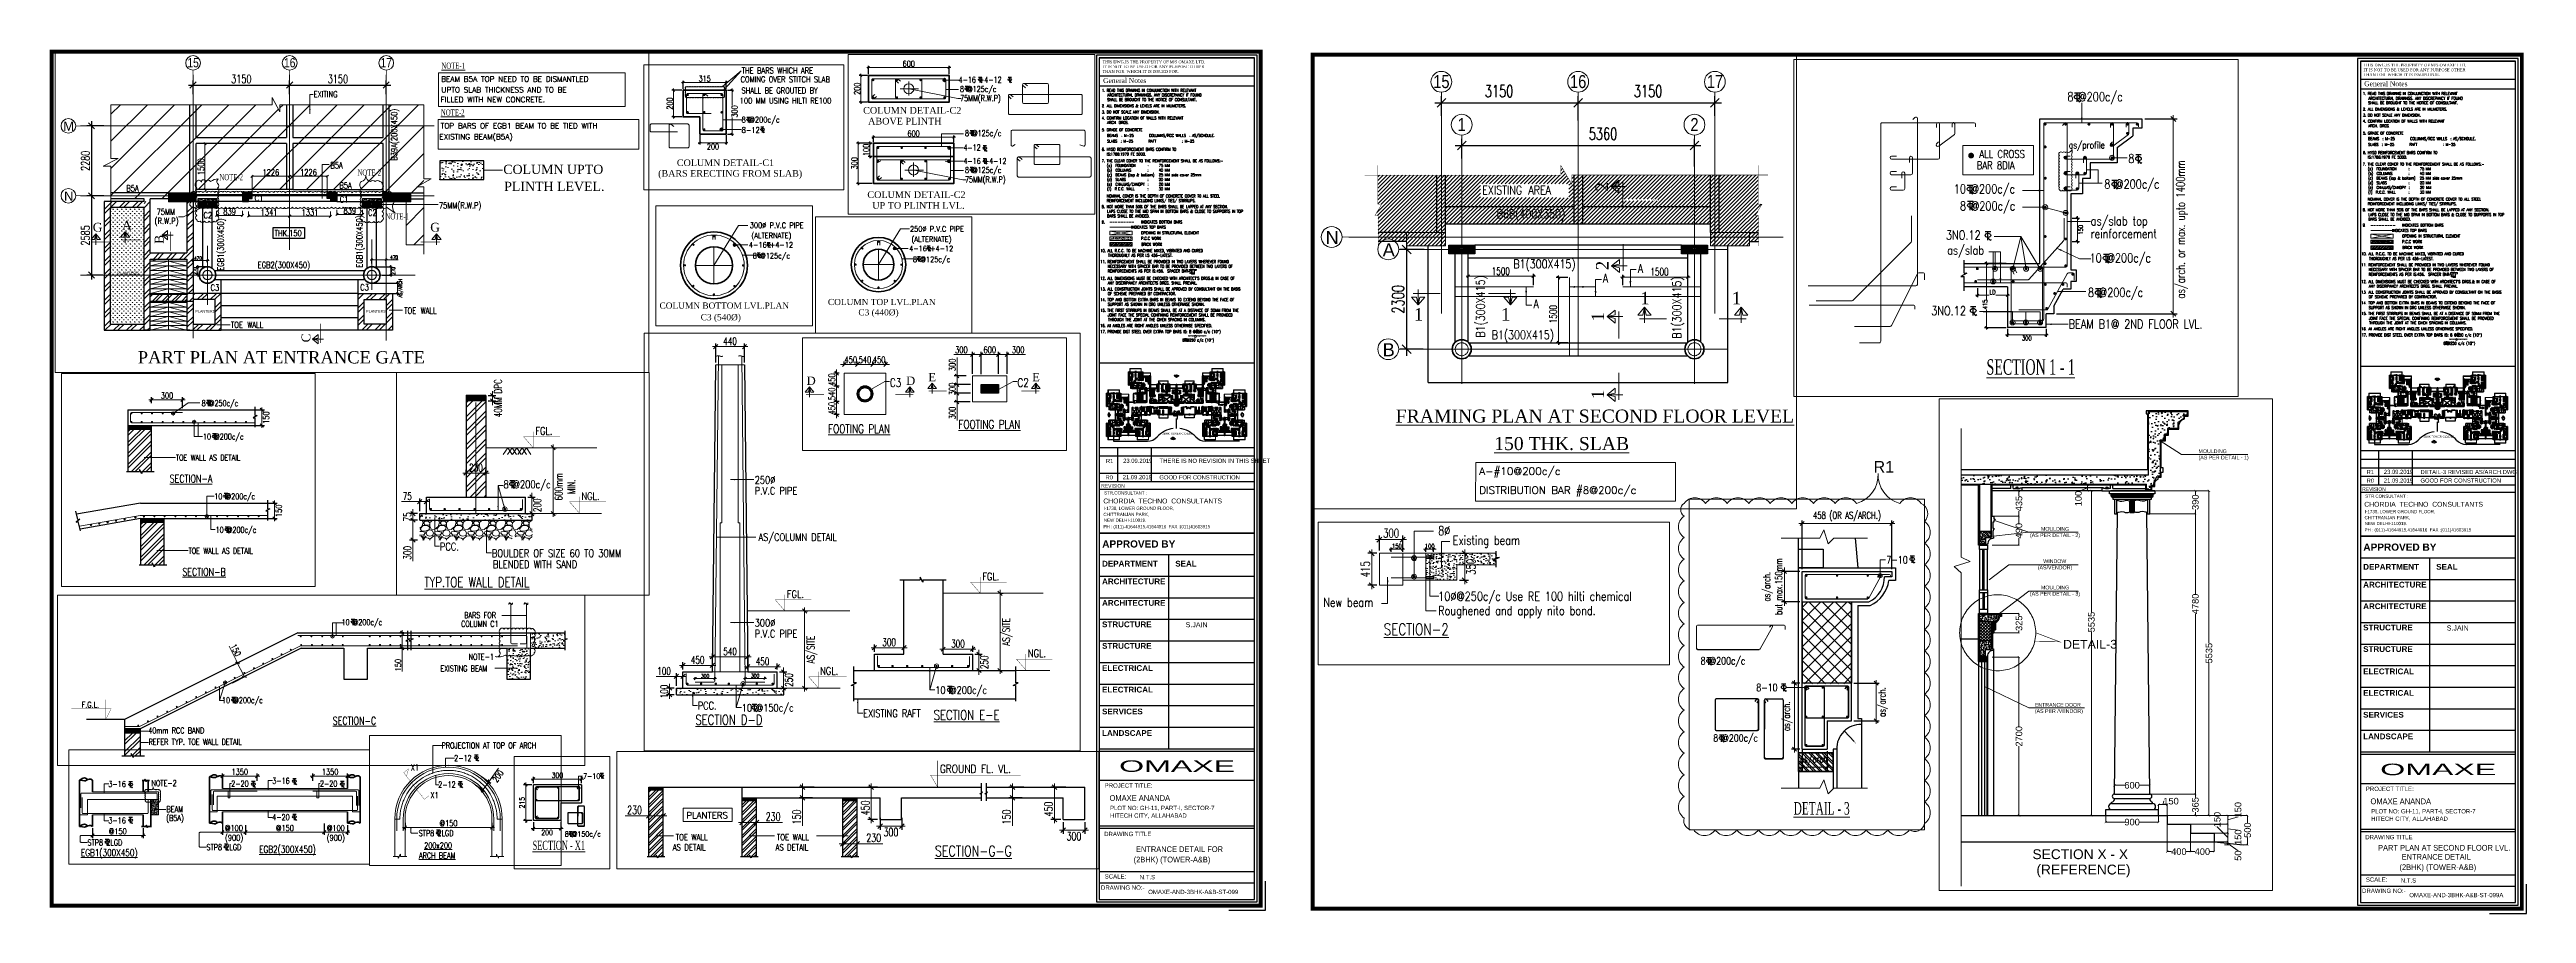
# Paper-space layout 'FRAMING PLAN' of a CAD drawing. Header units: millimetres. Extents: x 7143 to 8865, y -900 to -300.
# The model-space entities are those that its viewports show. They can reach past a viewport. Long polylines and large blocks are cut down to what shows.
import ezdxf
from ezdxf.enums import TextEntityAlignment as Align

# ---------------------------------------------------------------- set-up
doc = ezdxf.new("R2010")
doc.units = ezdxf.units.MM
doc.header["$LTSCALE"] = 500
doc.header["$MEASUREMENT"] = 0
doc.header["$PDMODE"] = 34
for name, pattern in [('CENTER', [2, 1.25, -0.25, 0.25, -0.25]), ('CENTER2', [1.125, 0.75, -0.125, 0.125, -0.125]), ('CONTINUA', [0]), ('DASHDOT', [1, 0.5, -0.25, 0, -0.25]), ('DASHED2', [0.375, 0.25, -0.125]), ('HIDDEN', [0.375, 0.25, -0.125])]:
    doc.linetypes.add(name, pattern=pattern)
for name, color, linetype in [('A-ANNO-TITL', 5, 'Continuous'), ('BEAM', 3, 'HIDDEN'), ('Cornice', 252, 'Continuous'), ('CUTOUT', 8, 'HIDDEN'), ('dim', 3, 'Continuous'), ('DIM-D10', 251, 'Continuous'), ('DOOR', 8, 'Continuous'), ('Drop', 143, 'Continuous'), ('ELE-4', 6, 'Continuous'), ('ELE-5', 8, 'Continuous'), ('Finish', 6, 'Continuous'), ('FIXTURE', 252, 'Continuous'), ('FIXTURE-KITCHEN', 251, 'Continuous'), ('FURNITURE', 252, 'Continuous'), ('Furnitures', 251, 'Continuous'), ('GLASS', 5, 'Continuous'), ('HF', 95, 'Continuous'), ('LEVEL', 7, 'Continuous'), ('Moulding-1', 252, 'Continuous'), ('NOI THAT', 42, 'Continuous'), ('NOITHAT', 21, 'Continuous'), ('PROJECTION', 8, 'HIDDEN'), ('Road', 7, 'Continuous'), ('S-B-BEAM', 3, 'Continuous'), ('SEC-LINE', 5, 'HIDDEN'), ('ST DIM.', 1, 'Continuous'), ('STAIR', 71, 'Continuous'), ('TEXT', 7, 'Continuous'), ('THIET-BI', 21, 'Continuous'), ('WINDOW', 5, 'Continuous')]:
    doc.layers.add(name, color=color, linetype=linetype)
for name, color, linetype, lineweight in [('BEAM PROFILE', 2, 'Continuous', 15), ('CILL', 8, 'Continuous', 13), ('COL HATCH', 9, 'Continuous', 0), ('COLUMN', 4, 'Continuous', 40), ('DIAMENTION', 1, 'Continuous', 0), ('DIM1', 3, 'Continuous', 18), ('EL-Walls', 5, 'Continuous', 30), ('Format', 7, 'Continuous', 25), ('grid', 250, 'CENTER', 5), ('GRID NO.', 7, 'Continuous', 20), ('HACTH @ 1', 9, 'Continuous', 5), ('P.C.C HAT.', 9, 'Continuous', 9), ('R.C.C WALL', 6, 'Continuous', 25), ('railing', 8, 'Continuous', 9), ('RCC', 2, 'Continuous', 15), ('sec', 2, 'Continuous', 18), ('SL MARK', 1, 'DASHED2', 15), ('slab', 6, 'Continuous', 40), ('slot', 6, 'Continuous', 13), ('STC AROW', 211, 'Continuous', 9), ('STC BEAM', 2, 'Continuous', 20), ('STC DIM', 47, 'Continuous', 9), ('STC HATCH', 47, 'Continuous', 9), ('STC LVL. MARKED', 231, 'Continuous', 9), ('STC REINF.', 4, 'Continuous', 20), ('STC TEXT', 7, 'Continuous', 13), ('STC TEXT 2', 7, 'Continuous', 13), ('STEEL.', 6, 'Continuous', 30), ('STONE', 42, 'Continuous', 5), ('TAXT', 3, 'Continuous', 15), ('TEXT FORMAT', 7, 'Continuous', 25), ('TEXT1', 7, 'Continuous', 5), ('TEXT2', 3, 'Continuous', 15), ('WALL', 7, 'Continuous', 35)]:
    doc.layers.add(name, color=color, linetype=linetype, lineweight=lineweight)
doc.styles.add('2MM', font='romans.shx', dxfattribs={"width": 0.7})
doc.styles.add('AB', font='arial.ttf')
doc.styles.add('ABHI', font='arial.ttf')
doc.styles.add('ARIAL', font='arial.ttf', dxfattribs={"height": 125})
doc.styles.add('ARUN', font='txt.shx', dxfattribs={"width": 0.8})
doc.styles.add('ARUN N2', font='times.ttf', dxfattribs={"width": 0.6})
doc.styles.add('BHTESHT$0$HSCC2', font='romanc.shx')
doc.styles.add('D50', font='arial.ttf', dxfattribs={"width": 0.8})
doc.styles.add('Gerardo I', font='techl___.ttf', dxfattribs={"width": 0.9, "height": 0.3})
doc.styles.add('haider', font='romans.shx')
doc.styles.add('MEDIUM', font='romans__.ttf', dxfattribs={"height": 3})
doc.styles.add('S-T', font='romans.shx')
doc.styles.add('SIMPLEX', font='simplex.shx', dxfattribs={"width": 0.8, "height": 100})
doc.styles.add('STAMP', font='arial.ttf')
doc.styles.get("Standard").update_dxf_attribs({"font": 'arial.ttf'})
doc.styles.add('TIMESNEWROMAN', font='times.ttf', dxfattribs={"height": 300})
doc.styles.add('TITLE-MED', font='ARIALN.TTF')
doc.linetypes.add('ZIGZAG', pattern='A,0.0001,-0.2,[131,ltypeshp.shx,S=0.2,R=0,X=-0.2,Y=0],-0.4,[131,ltypeshp.shx,S=0.2,R=180,X=0.2,Y=0],-0.2', length=0.8001)
doc.dimstyles.new('ARUN-II', dxfattribs={"dimtxt": 250, "dimasz": 100, "dimexe": 20, "dimexo": 20, "dimgap": 0.09, "dimtad": 1, "dimtih": 1, "dimtoh": 1, "dimdec": 0, "dimzin": 0, "dimdsep": 46, "dimtxsty": 'Standard', "dimblk": 'OBLIQUE', "dimcen": 0.09, "dimdle": 20, "dimclrd": 43, "dimclre": 43, "dimclrt": 7, "dimadec": 0, "dimazin": 0, "dimtfac": 1, "dimtdec": 0, "dimtofl": 0, "dimtmove": 0, "dimatfit": 2, "dimfxl": 0, "dimtolj": 1, "dimtzin": 0, "dimlwd": 13, "dimlwe": -1, "dimarcsym": 0})
doc.dimstyles.new('D10', dxfattribs={"dimtxt": 30, "dimasz": 10, "dimexe": 10, "dimexo": 5, "dimgap": 5, "dimtad": 0, "dimdec": 0, "dimzin": 0, "dimdsep": 46, "dimtxsty": 'D50', "dimblk": 'ARCHTICK', "dimcen": 0, "dimdle": 10, "dimclrd": 256, "dimclre": 256, "dimclrt": 256, "dimadec": 0, "dimazin": 0, "dimtfac": 1, "dimtdec": 0, "dimtofl": 0, "dimtmove": 0, "dimatfit": 3, "dimfxl": 0, "dimtolj": 1, "dimtzin": 0, "dimlwd": -1, "dimlwe": -1, "dimarcsym": 0})
doc.dimstyles.new('MA S', dxfattribs={"dimscale": 75, "dimtxt": 1.5, "dimasz": 0.5, "dimexe": 0, "dimexo": 0, "dimgap": 0.5, "dimtad": 0, "dimdec": 0, "dimrnd": 5, "dimzin": 0, "dimdsep": 46, "dimtxsty": 'Standard', "dimblk": 'ARCHTICK', "dimcen": 1, "dimclrd": 7, "dimclre": 7, "dimclrt": 6, "dimadec": 0, "dimazin": 0, "dimtfac": 1, "dimtdec": 0, "dimtofl": 0, "dimtmove": 2, "dimatfit": 3, "dimfxl": 0, "dimtolj": 1, "dimtzin": 0, "dimlwd": 15, "dimlwe": 15, "dimarcsym": 0})
doc.dimstyles.new('RAJESH', dxfattribs={"dimtxt": 200, "dimasz": 180, "dimexe": 100, "dimexo": 250, "dimgap": 50, "dimtad": 2, "dimdec": 0, "dimzin": 1, "dimdsep": 46, "dimtxsty": '2MM', "dimblk": 'OBLIQUE', "dimcen": 0, "dimdle": 100, "dimclrd": 1, "dimclre": 1, "dimclrt": 3, "dimadec": 0, "dimazin": 0, "dimtfac": 1, "dimtdec": 0, "dimtix": 1, "dimtmove": 2, "dimatfit": 3, "dimfxl": 0, "dimtolj": 1, "dimlwd": -1, "dimarcsym": 0})
doc.dimstyles.new('SHUIB MOD.', dxfattribs={"dimtxt": 230, "dimasz": 130, "dimexe": 100, "dimexo": 70, "dimgap": 50, "dimtad": 2, "dimdec": 0, "dimzin": 4, "dimdsep": 46, "dimtxsty": '2MM', "dimblk": 'OBLIQUE', "dimcen": 0.09, "dimdle": 100, "dimclrd": 1, "dimclre": 1, "dimclrt": 3, "dimadec": 0, "dimazin": 0, "dimtfac": 1, "dimtdec": 0, "dimtix": 1, "dimtmove": 2, "dimatfit": 3, "dimfxl": 0, "dimtolj": 1, "dimlwd": -1, "dimarcsym": 0})
doc.dimstyles.new('ST', dxfattribs={"dimtxt": 150, "dimasz": 200, "dimexe": 150, "dimexo": 50, "dimgap": 50, "dimtad": 1, "dimdec": 0, "dimdsep": 46, "dimtxsty": 'S-T', "dimblk": 'OBLIQUE', "dimcen": 25, "dimdle": 100, "dimclrd": 1, "dimclre": 1, "dimclrt": 3, "dimadec": 0, "dimazin": 0, "dimtfac": 25, "dimtdec": 0, "dimtofl": 0, "dimtmove": 0, "dimatfit": 3, "dimfxl": 0, "dimtolj": 1, "dimtzin": 0, "dimarcsym": 0})
pattern_1 = [(45, (8.959664, -12.220467), (-0.00963305, 0.00963305), [])]
pattern_2 = [(45, (34.977839, -6.049181), (-0.00963305, 0.00963305), [])]
pattern_3 = [(50, (4766821.98, 4186597.615), (70.816361, -6.195629), [7.404882, -81.453703]), (355, (4766821.98, 4186597.615), (-13.6991636, 74.265254), [5.923906, -65.1629625]), (100.451444, (4766827.88, 4186597.1), (57.1171974, 68.0696246), [6.2931814, -69.224996]), (46.1842, (4766821.98, 4186617.36), (105.370616, -16.34201), [11.107323, -122.180555]), (96.635635, (4766830.76, 4186616), (92.28082, 96.176445), [9.439777, -103.837552]), (351.184164, (4766821.98, 4186617.36), (92.28082, 96.176445), [8.885859, -97.744444]), (21, (4766831.85, 4186612.425), (58.9336846, -39.751272), [7.404882, -81.453703]), (326, (4766831.85, 4186612.425), (24.022951, 71.595341), [5.923906, -65.1629625]), (71.451445, (4766836.76, 4186609.11), (82.956635, 31.844069), [6.293181, -69.224996]), (37.5, (4766821.978, 4186597.615), (1.2005639, 32.8671965), [0, -64.3731084, 0, -66.15028, 0, -65.4097919]), (7.5, (4766821.978, 4186597.615), (25.9733188, 38.940963), [0, -37.7155328, 0, -62.892132, 0, -24.9297697]), (327.5, (4766799.96, 4186597.615), (52.7052294, -2.2268822), [0, -24.6829403, 0, -77.0107738, 0, -102.187373]), (317.5, (4766790.087, 4186597.615), (57.5789977, 9.8835412), [0, -32.0878224, 0, -51.1430524, 0, -72.5678446])]

# ---------------------------------------------------------------- blocks, each defined once
blk = doc.blocks.new('DOOR 750')
at = {"layer": 'DOOR', "ltscale": 100}
for p, q in [((0, 730), (100, 730)), ((0, 675), (0, 730)), ((60, 675), (0, 675)), ((100, 687), (60, 687)), ((60, 675), (60, 687)), ((60, 675), (60, -15)), ((100, 730), (100, 687)), ((60, -15), (0, -15)), ((0, -15), (0, -70)), ((0, -70), (100, -70)), ((60, -15), (60, -27)), ((100, -27), (60, -27)), ((100, -70), (100, -27))]:
    blk.add_line(p, q, dxfattribs=at)
blk.add_lwpolyline([(100, -25), (773, -25), (773, 15), (100, 15)], close=True, dxfattribs=at)
blk.add_arc((60, -27), 714, 3.40712, 90, dxfattribs=at)
at = {"layer": 'Defpoints', "ltscale": 100, "style": 'SIMPLEX', "width": 0.8}
blk.add_attdef('D750', (270, 36), '', height=100, dxfattribs=at)
blk = doc.blocks.new('FRIDGE')
at = {"layer": 'FIXTURE-KITCHEN'}
for p, q in [((-313, 0), (313, 0)), ((-308, 0), (-308, 25)), ((308, 0), (-308, 0)), ((-253, 36), (-253, 13)), ((-247, 8), (-82, 8)), ((308, 25), (308, 0)), ((-330, -620), (-330, -17)), ((313, -636), (-313, -636)), ((312, -656), (-313, -656)), ((330, -17), (330, -620))]:
    blk.add_line(p, q, dxfattribs=at)
blk.add_lwpolyline([(-313, -636), (312, -636), (312, -676), (-313, -676)], close=True, dxfattribs=at)
for centre, radius, start, end in [((-286, 25), 22, 97.662256, 180), ((0, -2101), 2167, 82.337744, 97.662256), ((-247, 36), 5.5, 99.474433, 180), ((-247, 13), 5.5, 180, 270), ((-201, -240), 286, 64.985965, 99.474433), ((-82, 13), 5.5, 270, 64.985965), ((286, 25), 22, 0, 82.337744), ((-313, -17), 16.5, 90, 180), ((-313, -620), 16.5, 180, 270), ((313, -17), 16.5, 0, 90), ((313, -620), 16.5, 270, 0)]:
    blk.add_arc(centre, radius, start, end, dxfattribs=at)
blk = doc.blocks.new('HANGER-2')
for centre, radius, start, end in [((-249, -4), 10.9, 134.381548, 227.444947), ((37, -2089), 2114, 83.844011, 97.982428), ((257, 4), 10.9, 314.381548, 47.444947), ((-29, 2089), 2114, 263.844011, 277.982428)]:
    blk.add_arc(centre, radius, start, end)
blk = doc.blocks.new('DOOR 900')
at = {"layer": 'DOOR', "ltscale": 100}
for p, q in [((0, 15), (93, 15)), ((0, -40), (0, 15)), ((93, 15), (93, -28)), ((60, -40), (0, -40)), ((60, -860), (0, -860)), ((0, -860), (0, -915)), ((0, -915), (93, -915)), ((93, -28), (60, -28)), ((60, -40), (60, -28)), ((60, -40), (60, -860)), ((60, -860), (60, -872)), ((93, -872), (60, -872)), ((93, -915), (93, -872))]:
    blk.add_line(p, q, dxfattribs=at)
blk.add_lwpolyline([(93, -30), (905, -30), (905, -70), (93, -70)], close=True, dxfattribs=at)
blk.add_arc((62, -29), 843, 269.847323, 357.156712, dxfattribs=at)
at = {"layer": 'Defpoints', "ltscale": 100, "style": 'SIMPLEX', "width": 0.8}
blk.add_attdef('D900', (267, -181), '', height=100, dxfattribs=at)
blk = doc.blocks.new('A$C614879CD')
at = {"layer": 'FIXTURE', "ltscale": 0.5}
for p, q in [((450, 794), (0, 794)), ((0, 794), (0, 0)), ((450, 0), (0, 0)), ((38, 737), (38, 475)), ((38, 375), (38, 75)), ((75, 737), (75, 475)), ((375, 413), (75, 413)), ((375, 38), (75, 38)), ((113, 737), (113, 475)), ((150, 737), (150, 475)), ((188, 737), (188, 475)), ((225, 737), (225, 475)), ((263, 737), (263, 475)), ((300, 737), (300, 475)), ((338, 737), (338, 475)), ((375, 737), (375, 475)), ((413, 737), (413, 475)), ((413, 375), (413, 75)), ((450, 794), (450, 0))]:
    blk.add_line(p, q, dxfattribs=at)
blk.add_circle((233, 237), 28.8, dxfattribs=at)
for centre, radius, start, end in [((56, 475), 18.8, 180, 0), ((75, 375), 37.5, 90, 180), ((75, 75), 37.5, 180, 270), ((94, 737), 18.8, 0, 180), ((131, 475), 18.8, 180, 0), ((169, 737), 18.8, 0, 180), ((206, 475), 18.8, 180, 0), ((244, 737), 18.8, 0, 180), ((281, 475), 18.8, 180, 0), ((319, 737), 18.8, 0, 180), ((356, 475), 18.8, 180, 0), ((394, 737), 18.8, 0, 180), ((375, 375), 37.5, 0, 90), ((375, 75), 37.5, 270, 0)]:
    blk.add_arc(centre, radius, start, end, dxfattribs=at)
blk = doc.blocks.new('WM1')
at = {"layer": 'FIXTURE-KITCHEN', "lineweight": 5}
for p, q in [((0, 500), (-514, 500)), ((-514, 500), (-514, 0)), ((-514, 0), (0, 0)), ((-457, 0), (-457, 500)), ((-429, 457), (-429, 43)), ((-171, 472), (-414, 472)), ((-414, 29), (-171, 29)), ((-186, 279), (-200, 279)), ((-200, 279), (-200, 222)), ((-200, 222), (-186, 222)), ((-186, 222), (-186, 279)), ((-157, 43), (-157, 457)), ((-129, 0), (-129, 500)), ((-114, 0), (-114, 500)), ((-7, 493), (-107, 493)), ((-107, 493), (-107, 7)), ((-107, 400), (-7, 400)), ((-107, 7), (-7, 7)), ((-54, 275), (-39, 275)), ((-54, 204), (-39, 204)), ((-54, 132), (-39, 132)), ((-7, 7), (-7, 493)), ((0, 0), (0, 500))]:
    blk.add_line(p, q, dxfattribs=at)
for centre, radius in [((-54, 447), 21.4), ((-54, 447), 14.3), ((-54, 275), 14.3), ((-54, 204), 14.3), ((-54, 132), 14.3), ((-54, 447), 7.15), ((-54, 447), 4.29)]:
    blk.add_circle(centre, radius, dxfattribs=at)
for centre, start, end in [((-414, 457), 90, 180), ((-414, 43), 180, 270), ((-171, 457), 0, 90), ((-171, 43), 270, 0)]:
    blk.add_arc(centre, 14.3, start, end, dxfattribs=at)
blk = doc.blocks.new('BURNER')
at = {"layer": 'FIXTURE-KITCHEN'}
for p, q in [((-251, 524), (-251, 12)), ((251, 448), (-251, 448)), ((-251, 448), (-251, 436)), ((-251, 436), (251, 436)), ((236, 536), (-236, 536)), ((-236, 0), (236, 0)), ((-217, 507), (-217, 470)), ((-212, 133), (-186, 133)), ((-212, 126), (-186, 126)), ((-190, 513), (-210, 513)), ((-210, 464), (-190, 464)), ((-190, 339), (-174, 334)), ((-190, 311), (-174, 316)), ((-188, 343), (-172, 338)), ((-188, 307), (-172, 312)), ((-168, 168), (-186, 182)), ((-186, 126), (-186, 133)), ((-168, 91), (-186, 76)), ((-182, 470), (-182, 507)), ((-162, 173), (-180, 187)), ((-162, 86), (-180, 72)), ((-168, 168), (-162, 173)), ((-162, 86), (-168, 91)), ((-148, 138), (-164, 143)), ((-148, 121), (-164, 115)), ((-157, 350), (-163, 363)), ((-163, 287), (-157, 300)), ((-145, 142), (-161, 148)), ((-145, 116), (-161, 111)), ((-151, 352), (-158, 365)), ((-158, 285), (-151, 298)), ((-124, 475), (-138, 502)), ((-137, 168), (-130, 155)), ((-130, 104), (-137, 91)), ((-121, 476), (-136, 502)), ((-131, 169), (-125, 157)), ((-124, 102), (-131, 89)), ((-130, 352), (-123, 365)), ((-123, 285), (-130, 298)), ((-124, 350), (-117, 363)), ((-117, 287), (-124, 300)), ((-118, 208), (-118, 187)), ((-110, 187), (-118, 187)), ((-110, 72), (-118, 72)), ((-118, 72), (-118, 51)), ((-110, 208), (-110, 187)), ((-110, 72), (-110, 51)), ((-109, 338), (-93, 343)), ((-109, 312), (-93, 307)), ((-106, 334), (-90, 339)), ((-106, 316), (-90, 311)), ((-96, 169), (-103, 157)), ((-103, 102), (-96, 89)), ((-91, 168), (-97, 155)), ((-97, 104), (-91, 91)), ((-74, 141), (-87, 136)), ((-74, 118), (-87, 122)), ((-66, 148), (-82, 142)), ((-66, 111), (-82, 116)), ((-66, 173), (-47, 187)), ((-60, 168), (-66, 173)), ((-60, 91), (-66, 86)), ((-66, 86), (-47, 72)), ((-60, 168), (-41, 182)), ((-60, 91), (-41, 76)), ((-40, 475), (-55, 502)), ((-38, 476), (-52, 502)), ((-42, 133), (-16, 133)), ((-42, 126), (-42, 133)), ((-42, 126), (-16, 126)), ((44, 329), (18, 329)), ((44, 322), (18, 322)), ((62, 364), (44, 379)), ((44, 329), (44, 322)), ((62, 287), (44, 272)), ((68, 369), (50, 383)), ((68, 282), (50, 268)), ((62, 364), (68, 369)), ((62, 287), (68, 282)), ((68, 344), (84, 339)), ((68, 307), (84, 312)), ((76, 337), (89, 332)), ((76, 314), (89, 319)), ((98, 475), (83, 502)), ((100, 476), (86, 502)), ((100, 351), (93, 364)), ((93, 287), (100, 300)), ((109, 139), (93, 144)), ((109, 121), (93, 116)), ((111, 143), (95, 148)), ((111, 117), (95, 112)), ((105, 353), (98, 366)), ((98, 286), (105, 298)), ((112, 383), (112, 404)), ((112, 383), (120, 383)), ((112, 247), (112, 268)), ((112, 268), (120, 268)), ((120, 383), (120, 404)), ((120, 247), (120, 268)), ((120, 168), (126, 155)), ((126, 105), (120, 92)), ((125, 170), (132, 157)), ((132, 103), (125, 90)), ((127, 353), (133, 366)), ((133, 286), (127, 298)), ((132, 351), (139, 364)), ((139, 287), (132, 300)), ((148, 339), (164, 344)), ((148, 312), (164, 307)), ((150, 334), (166, 340)), ((150, 317), (166, 312)), ((160, 170), (154, 157)), ((154, 103), (160, 90)), ((166, 168), (159, 155)), ((159, 105), (166, 92)), ((164, 369), (182, 383)), ((164, 369), (170, 364)), ((170, 287), (164, 282)), ((164, 282), (182, 268)), ((181, 475), (167, 502)), ((184, 476), (170, 502)), ((170, 364), (188, 379)), ((170, 287), (188, 272)), ((190, 148), (174, 143)), ((190, 112), (174, 117)), ((193, 144), (177, 139)), ((193, 116), (177, 121)), ((214, 329), (188, 329)), ((188, 329), (188, 322)), ((214, 322), (188, 322)), ((251, 12), (251, 524)), ((251, 436), (251, 448))]:
    blk.add_line(p, q, dxfattribs=at)
for centre, major_axis, start_param, end_param in [((-236, 524), (14.9, 0), 1.57079633, 3.14159265), ((-236, 12), (14.9, 0), 3.14159265, 4.71238898), ((-210, 507), (-7.44, 0), 4.71238898, 6.28318531), ((-210, 470), (7.44, 0), 3.14159265, 4.71238898), ((-114, 129), (-98, 0), -0.04253458, 0.04253458), ((-114, 129), (-93, 0), -0.74058359, -0.04481457), ((-114, 129), (-93, 0), 0.04481457, 0.74058359), ((-190, 507), (-7.44, 0), 3.14159265, 4.71238898), ((-190, 470), (7.44, 0), -1.57079633, 0), ((-140, 325), (53, 0), 2.6922222, 2.80464186), ((-140, 325), (53, 0), 3.47753747, 3.58995714), ((-114, 129), (76.9, 0), 2.4104307, 3.08735645), ((-114, 129), (76.9, 0), 3.19582886, 3.87275461), ((-140, 325), (-47.7, 0), -0.33073565, 0.32961724), ((-114, 129), (-98, 0), -0.82793275, -0.74286358), ((-114, 129), (98, 0), 3.88445623, 3.9695254), ((-140, 325), (47.7, 0), 2.02585156, 2.68590388), ((-140, 325), (-47.7, 0), 0.45457037, 1.11527783), ((-140, 325), (-40.9, 0), -0.32049285, 0.31918894), ((-140, 325), (-40.9, 0), -1.10543315, -0.46610178), ((-140, 325), (40.9, 0), 3.60639054, 4.24648571), ((-114, 129), (-93, 0), -1.52598175, -0.83021274), ((-114, 129), (-93, 0), 0.83021274, 1.52598175), ((-140, 325), (-35.6, 0), -0.4770679, -0.30970626), ((-140, 325), (-35.6, 0), 0.30820671, 0.47556836), ((-114, 129), (76.9, 0), 1.62503253, 2.30195828), ((-114, 129), (76.9, 0), 3.98122702, 4.65815277), ((-140, 325), (21.7, 0), 3.33185602, 9.61504133), ((-114, 129), (53, 0), 2.69314529, 2.80556495), ((-114, 129), (53, 0), 3.47862633, 3.591046), ((-140, 325), (-53, 0), -1.23441537, -1.12199572), ((-140, 325), (-53, 0), 1.12157902, 1.23399867), ((-114, 129), (-47.7, 0), -0.32970939, 0.3308278), ((-140, 325), (-35.6, 0), -1.26193947, -1.09457787), ((-140, 325), (35.6, 0), 4.23554939, 4.402911), ((-140, 325), (-47.7, 0), 4.38250932, 5.04249111), ((-140, 325), (-47.7, 0), 1.24023094, 1.90113925), ((-114, 129), (-47.7, 0), -1.11550029, -0.45466251), ((-114, 129), (-47.7, 0), 0.45578092, 1.11596355), ((-130, 489), (23.2, 0), 2.35619449022218, 8.639379797401762), ((-114, 129), (-40.9, 0), -0.31929638, 0.32060027), ((-140, 325), (-40.9, 0), 4.39289409, 5.03214324), ((-140, 325), (-40.9, 0), 1.25050198, 1.89083132), ((-130, 489), (-18, 0), -1.08024406, 1.89543837), ((-114, 129), (-40.9, 0), -1.10515242, -0.46490532), ((-114, 129), (-40.9, 0), 0.46620922, 1.10569251), ((-114, 129), (35.6, 0), 2.66590075, 2.83326239), ((-114, 129), (35.6, 0), 3.45142246, 3.61878411), ((-114, 129), (-21.7, 0), 2.356194490160643, 8.63937979734023), ((-114, 129), (53, 0), 1.90739388, 2.01981353), ((-114, 129), (53, 0), 4.26378847, 4.37620813), ((-130, 489), (-18, 0), 2.06134859, 5.03703102), ((-140, 325), (-35.6, 0), 4.2364688, 4.40383041), ((-140, 325), (-35.6, 0), 1.87997604, 2.04733763), ((-114, 129), (35.6, 0), 1.87997604, 2.04733763), ((-114, 129), (-35.6, 0), 1.09487614, 1.26223776), ((-114, 129), (-47.7, 0), 4.38182359, 5.04273191), ((-114, 129), (47.7, 0), 4.38250932, 5.04249111), ((-114, 129), (40.9, 0), 1.25050198, 1.89083132), ((-114, 129), (40.9, 0), 4.39289409, 5.03214324), ((-140, 325), (53, 0), 1.12219581, 1.23461547), ((-140, 325), (53, 0), -1.23419878, -1.12177912), ((-140, 325), (40.9, 0), 0.46620922, 1.10569251), ((-140, 325), (40.9, 0), -1.10515242, -0.46490532), ((-140, 325), (-47.7, 0), 3.59737358, 4.2575562), ((-140, 325), (47.7, 0), -1.11550029, -0.45466251), ((-114, 129), (-98, 0), 4.6698544, 4.75492356), ((-114, 129), (98, 0), 4.6698544, 4.75492356), ((-114, 129), (93, 0), 0.83021274, 1.52598175), ((-114, 129), (-76.9, 0), 3.98122702, 4.65815277), ((-114, 129), (-76.9, 0), 1.62503253, 2.30195828), ((-114, 129), (93, 0), -1.52598175, -0.83021274), ((-140, 325), (35.6, 0), 0.30982981, 0.47719146), ((-140, 325), (-35.6, 0), 2.66590075, 2.83326238), ((-114, 129), (-35.6, 0), 4.23554939, 4.402911), ((-114, 129), (35.6, 0), -1.26193947, -1.09457787), ((-140, 325), (-40.9, 0), 2.82229627, 3.46219293), ((-114, 129), (53, 0), 1.12157903, 1.23399868), ((-114, 129), (53, 0), -1.23441536, -1.12199571), ((-140, 325), (-47.7, 0), 2.81188326, 3.47242045), ((-114, 129), (40.9, 0), 0.46479789, 1.10489306), ((-114, 129), (-40.9, 0), 2.0361595, 2.67549087), ((-140, 325), (-53, 0), 3.47862633, 3.591046), ((-140, 325), (53, 0), -0.44844736, -0.3360277), ((-114, 129), (47.7, 0), 0.45457037, 1.11527783), ((-114, 129), (47.7, 0), -1.11574109, -0.45568877), ((-114, 129), (-35.6, 0), 3.44979936, 3.61716101), ((-114, 129), (-35.6, 0), 2.66452476, 2.83188639), ((-114, 129), (42.4, 0), 0.33594482, 0.44836449), ((-114, 129), (40.9, 0), -0.32049285, 0.31918894), ((-114, 129), (-42.4, 0), 2.69222219, 2.80464185), ((-46, 489), (-23.2, 0), 2.356194490162608, 8.639379797342192), ((-114, 129), (47.7, 0), -0.33073565, 0.32961724), ((-46, 489), (-18, 0), -1.08024406, 1.89543837), ((-114, 129), (-76.9, 0), 3.19582886, 3.87275461), ((-114, 129), (-76.9, 0), 2.4104307, 3.08735645), ((-46, 489), (-18, 0), 2.06134859, 5.03703102), ((-114, 129), (98, 0), 0.74286358, 0.82793275), ((-114, 129), (-98, 0), 2.31365991, 2.39872907), ((-114, 129), (93, 0), 0.04481457, 0.74058359), ((-114, 129), (93, 0), -0.74058359, -0.04481457), ((-114, 129), (98, 0), -0.04253458, 0.04253458), ((116, 326), (98, 0), 3.09905807, 3.18412724), ((116, 326), (-93, 0), -0.74058359, -0.04481457), ((116, 326), (93, 0), 3.18640723, 3.88217624), ((116, 326), (76.9, 0), 2.4104307, 3.08735645), ((116, 326), (-76.9, 0), 0.05423621, 0.73116196), ((116, 326), (-98, 0), -0.82793275, -0.74286358), ((116, 326), (-98, 0), 0.74286358, 0.82793275), ((116, 326), (93, 0), 1.6156109, 2.31137992), ((116, 326), (-93, 0), 0.83021274, 1.52598175), ((116, 326), (-76.9, 0), -1.51656012, -0.83963437), ((116, 326), (76.9, 0), 3.98122702, 4.65815277), ((116, 326), (47.7, 0), 2.810857, 3.47120989), ((92, 489), (-23.2, 0), 6.915890165e-07, 6.283185998768603), ((92, 489), (18, 0), 2.06134859, 5.03703102), ((116, 326), (47.7, 0), 2.02585156, 2.68590388), ((116, 326), (-47.7, 0), 0.45457037, 1.11527783), ((116, 326), (40.9, 0), 2.82109981, 3.4607816), ((116, 326), (-42.4, 0), -0.44937046, -0.3369508), ((116, 326), (-42.4, 0), 0.33594481, 0.44836448), ((116, 326), (40.9, 0), 2.0361595, 2.67549087), ((116, 326), (-40.9, 0), 0.46479789, 1.10489306), ((116, 326), (-35.6, 0), -0.4770679, -0.30970626), ((116, 326), (35.6, 0), 3.44979937, 3.61716102), ((92, 489), (18, 0), -1.08024406, 1.89543837), ((116, 326), (53, 0), 1.90717729, 2.01959694), ((116, 326), (-21.7, 0), 2.35619449012989, 8.639379797309477), ((116, 326), (-53, 0), 1.12157902, 1.23399868), ((143, 130), (53, 0), 2.69314529, 2.80556495), ((143, 130), (53, 0), 3.47862633, 3.591046), ((143, 130), (47.7, 0), 2.81188326, 3.47242045), ((116, 326), (-35.6, 0), -1.26193947, -1.09457788), ((116, 326), (35.6, 0), 4.23554939, 4.402911), ((143, 130), (47.7, 0), 2.02609236, 2.68693014), ((143, 130), (47.7, 0), 3.59737358, 4.2575562), ((116, 326), (47.7, 0), 1.24091666, 1.90089846), ((116, 326), (47.7, 0), 4.38182359, 5.04273191), ((143, 130), (40.9, 0), 2.82229627, 3.46219293), ((116, 326), (40.9, 0), 1.25130143, 1.89055059), ((116, 326), (40.9, 0), 4.39209463, 5.03242397), ((143, 130), (40.9, 0), 2.03644023, 2.67668734), ((143, 130), (-40.9, 0), 0.46620922, 1.10569251), ((143, 130), (35.6, 0), 2.66590075, 2.83326239), ((143, 130), (35.6, 0), 3.45142246, 3.61878411), ((116, 326), (-98, 0), 4.6698544, 4.75492356), ((116, 326), (98, 0), 4.6698544, 4.75492356), ((143, 130), (21.7, 0), 3.33185602, 9.61504133), ((116, 326), (-93, 0), 3.97180539, 4.66757441), ((116, 326), (76.9, 0), 0.83963437, 1.51656012), ((116, 326), (76.9, 0), -1.51656012, -0.83963437), ((116, 326), (93, 0), -1.52598175, -0.83021274), ((143, 130), (53, 0), 1.90739388, 2.01981353), ((143, 130), (-53, 0), 1.12219581, 1.23461547), ((143, 130), (-35.6, 0), -1.26161662, -1.09425502), ((143, 130), (-35.6, 0), 1.09487614, 1.26223776), ((116, 326), (-35.6, 0), 4.23646879, 4.4038304), ((116, 326), (35.6, 0), -1.26161661, -1.09425502), ((143, 130), (47.7, 0), 1.24023094, 1.90113925), ((143, 130), (47.7, 0), 4.38250932, 5.04249111), ((143, 130), (40.9, 0), 1.25050198, 1.89083132), ((143, 130), (-40.9, 0), 1.25130143, 1.89055059), ((116, 326), (53, 0), 1.12219581, 1.23461547), ((116, 326), (53, 0), -1.23419878, -1.12177912), ((116, 326), (-40.9, 0), 3.60780187, 4.24728516), ((116, 326), (-40.9, 0), 2.03644023, 2.67668734), ((116, 326), (47.7, 0), 0.45578092, 1.11596355), ((116, 326), (47.7, 0), -1.11550029, -0.45466251), ((116, 326), (35.6, 0), 0.3098298, 0.47719145), ((116, 326), (35.6, 0), -0.4756919, -0.30833027), ((176, 489), (-23.2, 0), 2.356194490162608, 8.639379797342192), ((143, 130), (-35.6, 0), 4.23554938, 4.402911), ((143, 130), (-35.6, 0), 1.87965318, 2.04701478), ((176, 489), (18, 0), 2.06134859, 5.03703102), ((116, 326), (-40.9, 0), 2.82229627, 3.46219293), ((143, 130), (-53, 0), 4.26317167, 4.37559133), ((143, 130), (-53, 0), 1.90717728, 2.01959694), ((116, 326), (-47.7, 0), 2.81188326, 3.47242045), ((143, 130), (-40.9, 0), 3.60639054, 4.24648571), ((143, 130), (40.9, 0), -1.10543315, -0.46610178), ((116, 326), (-53, 0), 3.47862633, 3.591046), ((116, 326), (53, 0), -0.44844737, -0.3360277), ((143, 130), (47.7, 0), 0.45457037, 1.11527783), ((143, 130), (47.7, 0), -1.11574109, -0.45568877), ((176, 489), (18, 0), -1.08024406, 1.89543837), ((116, 326), (-76.9, 0), 3.19582886, 3.87275461), ((116, 326), (-76.9, 0), 2.4104307, 3.08735645), ((143, 130), (35.6, 0), 0.30820671, 0.47556836), ((143, 130), (35.6, 0), -0.47706789, -0.30970626), ((116, 326), (98, 0), 0.74286359, 0.82793275), ((116, 326), (-98, 0), 2.3136599, 2.39872906), ((143, 130), (-40.9, 0), 2.82109981, 3.4607816), ((116, 326), (-93, 0), 3.18640723, 3.88217624), ((116, 326), (93, 0), -0.74058359, -0.04481457), ((143, 130), (47.7, 0), -0.33073565, 0.32961724), ((143, 130), (-53, 0), 3.47753747, 3.58995714), ((143, 130), (-53, 0), 2.69222219, 2.80464186), ((116, 326), (-98, 0), 3.09905807, 3.18412724), ((236, 524), (14.9, 0), 0, 1.57079633), ((236, 12), (-14.9, 0), 1.57079633, 3.14159265)]:
    blk.add_ellipse(centre, major_axis=major_axis, ratio=0.8, start_param=start_param, end_param=end_param, dxfattribs=at)
blk = doc.blocks.new('Television')
at = {"layer": 'FURNITURE'}
blk.add_lwpolyline([(-75, 600), (-25, 600), (-25, -600), (-75, -600)], close=True, dxfattribs=at)
blk.add_lwpolyline([(0, -300), (25, -300), (25, 300), (0, 300), (0, -300)], dxfattribs=at)
blk.add_arc((3963, 0), 4063, 173.64034, 186.35966, dxfattribs=at)
blk = doc.blocks.new('SIDE TABLE')
at = {"layer": 'FURNITURE', "color": 250}
for p, q in [((90, 44), (39, 44)), ((95, 75), (46, 91)), ((95, 12), (46, -4)), ((109, 104), (68, 134)), ((132, 127), (102, 168)), ((161, 141), (145, 190)), ((192, 146), (192, 197)), ((224, 141), (240, 190)), ((252, 127), (282, 168)), ((275, 104), (316, 134)), ((290, 75), (338, 91)), ((290, 12), (338, -4)), ((295, 44), (346, 44)), ((109, -16), (68, -46)), ((132, -39), (102, -80)), ((161, -54), (145, -102)), ((192, -59), (192, -110)), ((224, -54), (240, -102)), ((252, -39), (282, -80)), ((275, -16), (316, -46))]:
    blk.add_line(p, q, dxfattribs=at)
at = {"layer": 'FURNITURE'}
for points in [[(92, 238), (0, 238), (0, 162)], [(92, -162), (0, -162), (0, 162)], [(92, 238), (400, 238), (400, 162)], [(92, -162), (400, -162), (400, 162)]]:
    blk.add_lwpolyline(points, dxfattribs=at)
at = {"layer": 'FURNITURE', "color": 250}
blk.add_lwpolyline([(375, -137), (25, -137), (25, 212), (375, 212)], close=True, dxfattribs=at)
for radius in [153, 102]:
    blk.add_circle((192, 44), radius, dxfattribs=at)
blk = doc.blocks.new('mesa.madera.120x75')
at = {"layer": 'FURNITURE', "ltscale": 0.3}
for p, q in [((-0.6, 0.4, 0.1), (0.6, 0.4, 0.1)), ((-0.6, -0.3, 0.1), (-0.6, 0.4, 0.1)), ((0.6, 0.4, 0.1), (0.6, -0.3, 0.1)), ((0.6, -0.3, 0.1), (-0.6, -0.3, 0.1))]:
    blk.add_line(p, q, dxfattribs=at)
at = {"layer": 'FURNITURE', "color": 248, "ltscale": 0.3}
for p, q in [((0.3, 0.2, 0.1), (0.2, 0.1, 0.1)), ((0.3, 0.1, 0.1), (0.2, 0, 0.1)), ((0.2, 0, 0.1), (0.3, 0, 0.1)), ((0.2, 0.1, 0.1), (0.2, 0.1, 0.1)), ((0.2, 0.1, 0.1), (0.3, 0, 0.1)), ((0.2, 0.1, 0.1), (0.3, 0.1, 0.1)), ((0.4, 0.1, 0.1), (0.2, 0.1, 0.1)), ((0.3, 0.1, 0.1), (0.3, 0.2, 0.1)), ((0.4, 0.1, 0.1), (0.3, 0.2, 0.1)), ((0.3, 0, 0.1), (0.3, 0.1, 0.1)), ((0.3, 0.1, 0.1), (0.3, 0.1, 0.1)), ((0.3, 0.1, 0.1), (0.3, 0.1, 0.1)), ((0.3, 0.1, 0.1), (0.3, 0, 0.1)), ((0.3, 0, 0.1), (0.3, 0, 0.1)), ((0.3, 0, 0.1), (0.4, 0.1, 0.1)), ((0.3, 0.1, 0.1), (0.3, 0.1, 0.1)), ((0.4, 0, 0.1), (0.3, 0.1, 0.1)), ((0.3, 0.1, 0.1), (0.3, 0.1, 0.1)), ((0.3, 0, 0.1), (0.4, 0.1, 0.1)), ((0.3, 0, 0.1), (0.3, 0, 0.1)), ((0.3, 0, 0.1), (0.4, 0, 0.1)), ((0.5, 0, 0.1), (0.4, 0.1, 0.1)), ((0.4, 0.1, 0.1), (0.4, 0.1, 0.1)), ((0.4, 0.1, 0.1), (0.4, 0, 0.1)), ((0.5, 0.1, 0.1), (0.4, 0.1, 0.1)), ((0.4, 0.1, 0.1), (0.4, 0, 0.1)), ((0.4, 0, 0.1), (0.4, 0, 0.1)), ((0.4, 0, 0.1), (0.4, 0, 0.1)), ((0.4, 0, 0.1), (0.4, 0, 0.1)), ((0.4, 0, 0.1), (0.4, 0, 0.1)), ((0.5, 0, 0.1), (0.4, 0, 0.1)), ((0.5, 0, 0.1), (0.5, 0.1, 0.1)), ((0.5, 0, 0.1), (0.5, 0.1, 0.1)), ((0.5, 0, 0.1), (0.5, 0, 0.1)), ((0.5, 0, 0.1), (0.5, 0, 0.1)), ((0.5, 0, 0.1), (0.5, 0, 0.1)), ((0.3, 0, 0.1), (0.3, 0, 0.1)), ((0.3, 0, 0.1), (0.3, 0, 0.1)), ((0.4, -0.1, 0.1), (0.5, 0, 0.1)), ((0.4, 0, 0.1), (0.4, -0.1, 0.1)), ((0.4, 0, 0.1), (0.4, -0.1, 0.1)), ((0.4, 0, 0.1), (0.5, 0, 0.1)), ((0.4, 0, 0.1), (0.5, 0, 0.1)), ((0.4, -0.1, 0.1), (0.4, -0.1, 0.1)), ((0.4, -0.1, 0.1), (0.4, -0.1, 0.1)), ((0.4, -0.1, 0.1), (0.5, -0.1, 0.1)), ((0.5, -0.1, 0.1), (0.5, 0, 0.1)), ((0.5, 0, 0.1), (0.5, 0, 0.1))]:
    blk.add_line(p, q, dxfattribs=at)
at = {"layer": 'FURNITURE', "ltscale": 0.3, "elevation": 0.1}
blk.add_lwpolyline([(-0.6, 0.4), (0.6, 0.4), (0.6, -0.3), (-0.6, -0.3)], close=True, dxfattribs=at)
at = {"layer": 'FURNITURE', "color": 248, "ltscale": 0.3, "elevation": 0.1}
blk.add_lwpolyline([(0.4, 0), (0.2, 0), (0.2, 0.3), (0.4, 0.2), (0.4, 0.2)], dxfattribs=at)
blk.add_lwpolyline([(0.4, 0.2), (0.6, 0.2), (0.5, -0.1), (0.3, -0.1)], close=True, dxfattribs=at)
at = {"layer": 'FURNITURE', "color": 248, "ltscale": 0.3}
blk.add_arc((0, 0.1, 0.1), 0.05, 272.9579, 302.3268, dxfattribs=at)
for centre, major_axis, ratio, start_param, end_param in [((-0.3, 0.2, 0.1), (-0.459, -0.004), 0.072793, 0.728351, 5.553444), ((-0.4, -0.2, 0.1), (-0.371, 0), 0.103947, 0.896622, 2.413998), ((0.3, -0.2, 0.1), (-0.371, 0), 0.103947, 3.741291, 8.825079)]:
    blk.add_ellipse(centre, major_axis=major_axis, ratio=ratio, start_param=start_param, end_param=end_param, dxfattribs=at)
at = {"layer": 'FURNITURE', "color": 248, "ltscale": 0.3, "extrusion": (0, 0, -1)}
blk.add_ellipse((-0.4, -0.3, 0.1), major_axis=(-0.37, 0.025), ratio=0.103947, start_param=0.90418, end_param=2.68889, dxfattribs=at)
at = {"layer": 'FURNITURE', "color": 248, "ltscale": 0.3}
for points, knots in [([(0.2, 0.3, 0.1), (0.2, 0.3, 0.1), (0.2, 0.3, 0.1), (0.2, 0.3, 0.1), (0.2, 0.3, 0.1), (0.2, 0.3, 0.1), (0.2, 0.3, 0.1), (0.2, 0.3, 0.1), (0.1, 0.3, 0.1), (0.1, 0.3, 0.1), (0, 0.3, 0.1), (-0.1, 0.3, 0.1), (-0.2, 0.3, 0.1), (-0.4, 0.3, 0.1), (-0.4, 0.3, 0.1), (-0.6, 0.3, 0.1), (-0.6, 0.3, 0.1), (-0.6, 0.3, 0.1)], [3.243884, 3.243884, 3.243884, 3.243884, 3.246309, 3.246309, 3.355773, 3.355773, 3.465236, 3.465236, 3.770951, 3.770951, 4.076666, 4.076666, 4.688095, 4.688095, 5.26429, 5.26429, 5.52831, 5.52831, 5.52831, 5.52831]), ([(-0.6, 0.1, 0.1), (-0.6, 0.1, 0.1), (-0.6, 0.1, 0.1), (-0.6, 0.1, 0.1), (-0.5, 0.1, 0.1), (-0.3, 0.1, 0.1), (-0.2, 0.1, 0.1), (0, 0.1, 0.1)], [0.748309, 0.748309, 0.748309, 0.748309, 0.770704, 0.770704, 1.150453, 1.150453, 2.103376, 2.103376, 2.103376, 2.103376]), ([(0.2, 0.1, 0.1), (0.2, 0.1, 0.1), (0.2, 0.1, 0.1), (0.1, 0.1, 0.1), (0.1, 0.1, 0.1), (0, 0.1, 0.1), (0, 0.1, 0.1), (0, 0.1, 0.1), (0, 0.1, 0.1), (0, 0.1, 0.1), (0, 0.1, 0.1), (0, 0.1, 0.1)], [5.3302936, 5.3302936, 5.3302936, 5.3302936, 5.5883166, 5.5883166, 5.8456071, 5.8456071, 5.9949899, 5.9949899, 6.1104567, 6.1104567, 6.1642325, 6.1642325, 6.1642325, 6.1642325]), ([(0.2, 0.3, 0.1), (0.3, 0.3, 0.1), (0.3, 0.3, 0.1), (0.4, 0.3, 0.1), (0.5, 0.3, 0.1), (0.6, 0.3, 0.1)], [0.9290277, 0.9290277, 0.9290277, 0.9290277, 1.1504532, 1.1504532, 1.7225604, 1.7225604, 1.7225604, 1.7225604]), ([(-0.6, -0.3, 0.1), (-0.6, -0.3, 0.1), (-0.5, -0.3, 0.1), (-0.4, -0.3, 0.1), (-0.3, -0.3, 0.1), (-0.2, -0.3, 0.1)], [0.90418, 0.90418, 0.90418, 0.90418, 1.413479, 1.413479, 2.022901, 2.022901, 2.022901, 2.022901]), ([(0.6, -0.2, 0.1), (0.5, -0.2, 0.1), (0.5, -0.2, 0.1), (0.4, -0.2, 0.1), (0.3, -0.2, 0.1), (0.2, -0.2, 0.1), (0.1, -0.2, 0.1), (0, -0.2, 0.1), (0, -0.2, 0.1), (-0.1, -0.2, 0.1), (-0.1, -0.2, 0.1), (-0.1, -0.2, 0.1), (-0.1, -0.2, 0.1), (-0.1, -0.2, 0.1)], [3.773759, 3.773759, 3.773759, 3.773759, 4.272427, 4.272427, 4.863149, 4.863149, 5.296726, 5.296726, 5.691344, 5.691344, 5.930407, 5.930407, 6.070321, 6.070321, 6.070321, 6.070321]), ([(-0.1, -0.3, 0.1), (-0.1, -0.3, 0.1), (-0.1, -0.3, 0.1), (-0.1, -0.3, 0.1), (0, -0.3, 0.1), (0, -0.3, 0.1), (0.1, -0.3, 0.1), (0.3, -0.3, 0.1), (0.4, -0.3, 0.1), (0.5, -0.3, 0.1), (0.6, -0.3, 0.1), (0.6, -0.3, 0.1)], [0.305708, 0.305708, 0.305708, 0.305708, 0.447602, 0.447602, 0.678362, 0.678362, 1.139884, 1.139884, 2.29396, 2.29396, 2.509443, 2.509443, 2.509443, 2.509443]), ([(0, -0.2, 0.1), (0.1, -0.2, 0.1), (0.1, -0.3, 0.1), (0.2, -0.3, 0.1), (0.3, -0.3, 0.1), (0.4, -0.3, 0.1), (0.5, -0.3, 0.1), (0.6, -0.2, 0.1)], [0.240983, 0.240983, 0.240983, 0.240983, 0.64423, 0.64423, 1.499825, 1.499825, 2.029119, 2.029119, 2.029119, 2.029119]), ([(0.6, -0.2, 0.1), (0.5, -0.2, 0.1), (0.5, -0.2, 0.1), (0.3, -0.2, 0.1), (0.2, -0.2, 0.1), (0.1, -0.2, 0.1), (0.1, -0.2, 0.1), (0, -0.2, 0.1)], [4.264128, 4.264128, 4.264128, 4.264128, 4.641418, 4.641418, 5.497013, 5.497013, 6.042202, 6.042202, 6.042202, 6.042202])]:
    blk.add_open_spline(points, degree=3, knots=knots, dxfattribs=at)
blk.add_open_spline([(0.6, 0.1, 0.1), (0.6, 0.1, 0.1), (0.6, 0.1, 0.1), (0.6, 0.1, 0.1)], degree=3, dxfattribs=at)
at = {"layer": 'FURNITURE', "color": 248, "ltscale": 0.3, "style": 'Gerardo I', "width": 0.9}
for rotation, p in [(0.7984, (0.2, 0.2, 0.1)), (351.1925, (0.4, 0.1, 0.1))]:
    blk.add_text('Arquine', height=0.04, rotation=rotation, dxfattribs=at).set_placement(p)
blk = doc.blocks.new('3 SEATER')
at = {"layer": 'FURNITURE'}
for p, q in [((-714, 301), (-714, 826)), ((-714, -224), (-714, 269)), ((-698, 285), (-128, 285)), ((-683, 844), (-689, 844)), ((-683, 819), (-683, 868)), ((-651, 900), (-63, 900)), ((-651, 788), (-95, 788)), ((-128, -788), (-128, 788)), ((-63, 757), (-63, -757)), ((0, -837), (0, 837)), ((-714, -773), (-714, -256)), ((-714, -818), (-714, -804)), ((-698, -240), (-128, -240)), ((-698, -788), (-128, -788)), ((-683, -844), (-689, -844)), ((-683, -819), (-683, -868)), ((-651, -788), (-95, -788)), ((-651, -900), (-63, -900))]:
    blk.add_line(p, q, dxfattribs=at)
for centre, radius, start, end in [((-689, 818), 25.3, 90, 180), ((-698, 301), 15.8, 180, 270), ((-698, 269), 15.8, 90, 180), ((-651, 868), 31.6, 90, 180), ((-651, 819), 31.6, 180, 270), ((-391, 1387), 652, 246.457677, 293.542323), ((1248, -251), 1477, 158.673451, 201.326549), ((138, 538), 366, 136.553231, 223.446769), ((906, 538), 1064, 166.305, 193.695), ((4587, -251), 4745, 173.499931, 186.500069), ((-95, 757), 31.6, 0, 90), ((-63, 837), 63.2, 0, 90), ((-698, -224), 15.8, 180, 270), ((-698, -256), 15.8, 90, 180), ((-698, -773), 15.8, 180, 270), ((-698, -804), 15.8, 90, 180), ((-689, -818), 25.3, 180, 270), ((-651, -819), 31.6, 90, 180), ((-651, -868), 31.6, 180, 270), ((-391, -1387), 652, 66.457677, 113.542323), ((-82, -792), 15.1, 2.905223, 357.094777), ((-95, -757), 31.6, 270, 0), ((-63, -837), 63.2, 270, 0)]:
    blk.add_arc(centre, radius, start, end, dxfattribs=at)
blk = doc.blocks.new('A$C4F836636')
at = {"layer": 'FURNITURE'}
for p, q in [((0, 1345), (0, 66)), ((684, 1411), (66, 1411)), ((66, 150), (66, 1261)), ((684, 0), (66, 0)), ((684, 1294), (100, 1294)), ((684, 117), (100, 117)), ((733, 1294), (134, 1294)), ((134, 1294), (134, 117)), ((733, 706), (134, 706)), ((717, 1327), (717, 1378)), ((717, 1352), (723, 1352)), ((717, 85), (717, 33)), ((717, 59), (723, 59)), ((750, 1326), (750, 1311)), ((750, 1278), (750, 722)), ((750, 689), (750, 134)), ((750, 101), (750, 78))]:
    blk.add_line(p, q, dxfattribs=at)
for centre, radius, start, end in [((66, 1345), 66.4, 90, 180), ((66, 66), 66.4, 180, 270), ((100, 1261), 33.2, 90, 180), ((100, 150), 33.2, 180, 270), ((-361, 1000), 576, 329.278549, 30.721451), ((-1203, 1000), 1370, 347.592067, 12.407933), ((-361, 411), 576, 329.278549, 30.721451), ((-1203, 411), 1370, 347.592067, 12.407933), ((134, 117), 0.000000415, 327.025742, 28.468612), ((134, 117), 0.000000404, 347.501368, 12.317237), ((411, 1922), 685, 246.460584, 293.539416), ((411, -511), 685, 66.460584, 113.539416), ((684, 1378), 33.2, 0, 90), ((684, 1327), 33.2, 270, 0), ((684, 85), 33.2, 0, 90), ((684, 33), 33.2, 270, 0), ((723, 1326), 26.6, 0, 90), ((723, 86), 26.6, 270, 0), ((733, 1311), 16.6, 270, 0), ((733, 1278), 16.6, 0, 90), ((733, 722), 16.6, 270, 0), ((733, 689), 16.6, 0, 90), ((733, 134), 16.6, 270, 0), ((733, 101), 16.6, 0, 90)]:
    blk.add_arc(centre, radius, start, end, dxfattribs=at)
blk = doc.blocks.new('DOOR 1050')
at = {"layer": 'DOOR', "ltscale": 100}
for p, q in [((0, 1022), (-150, 1022)), ((-150, 1022), (-150, 979)), ((-150, 979), (-110, 979)), ((-110, 967), (-110, 979)), ((-110, 967), (-40, 967)), ((-110, 967), (-110, -3)), ((-40, 967), (-40, 979)), ((0, 979), (-40, 979)), ((0, 1022), (0, 979)), ((-150, -58), (-150, -15)), ((-150, -15), (-110, -15)), ((0, -58), (-150, -58)), ((-110, -3), (-40, -3)), ((-110, -3), (-110, -15)), ((-40, -3), (-40, -15)), ((0, -15), (-40, -15)), ((0, -58), (0, -15))]:
    blk.add_line(p, q, dxfattribs=at)
blk.add_lwpolyline([(-150, -13), (-1140, -13), (-1140, 27), (-150, 27)], close=True, dxfattribs=at)
blk.add_arc((-150, -13), 992, 90, 177.68805, dxfattribs=at)
at = {"layer": 'Defpoints', "ltscale": 100, "style": 'SIMPLEX', "width": 0.8}
blk.add_attdef('D1050', (-403, 159), '', height=100, rotation=180, dxfattribs=at)
blk = doc.blocks.new('A$C72E23588')
at = {"layer": 'FURNITURE', "linetype": 'Continuous'}
for p, q in [((247, 718), (248, 718)), ((248, 1093), (248, 1093)), ((321, 929), (285, 929)), ((285, 874), (321, 874)), ((289, 874), (289, 927)), ((292, 874), (292, 927)), ((299, 874), (299, 927)), ((307, 874), (307, 927)), ((315, 874), (315, 927)), ((321, 874), (321, 929)), ((712, 1559), (712, 1559)), ((712, 249), (712, 249)), ((876, 1486), (876, 1522)), ((930, 1486), (876, 1486)), ((876, 322), (876, 286)), ((930, 322), (876, 322)), ((930, 1517), (878, 1517)), ((930, 1515), (878, 1515)), ((930, 1507), (878, 1507)), ((930, 1500), (878, 1500)), ((930, 1492), (878, 1492)), ((930, 316), (878, 316)), ((930, 308), (878, 308)), ((930, 301), (878, 301)), ((930, 293), (878, 293)), ((930, 291), (878, 291)), ((930, 1522), (930, 1486)), ((930, 286), (930, 322)), ((1087, 1559), (1087, 1559)), ((1087, 248), (1087, 249)), ((1268, 1559), (1268, 1559)), ((1268, 248), (1268, 249)), ((1425, 1522), (1425, 1486)), ((1425, 1517), (1478, 1517)), ((1425, 1515), (1478, 1515)), ((1425, 1507), (1478, 1507)), ((1425, 1500), (1478, 1500)), ((1425, 1492), (1478, 1492)), ((1425, 1486), (1479, 1486)), ((1425, 286), (1425, 322)), ((1425, 322), (1479, 322)), ((1425, 316), (1478, 316)), ((1425, 308), (1478, 308)), ((1425, 301), (1478, 301)), ((1425, 293), (1478, 293)), ((1425, 291), (1478, 291)), ((1479, 1486), (1479, 1522)), ((1479, 322), (1479, 286)), ((1643, 1559), (1643, 1559)), ((1643, 249), (1643, 249)), ((2034, 929), (2070, 929)), ((2034, 874), (2034, 929)), ((2070, 874), (2034, 874)), ((2041, 874), (2041, 927)), ((2048, 874), (2048, 927)), ((2056, 874), (2056, 927)), ((2063, 874), (2063, 927)), ((2066, 874), (2066, 927)), ((2108, 1093), (2107, 1093)), ((2108, 718), (2108, 718))]:
    blk.add_line(p, q, dxfattribs=at)
for points in [[(304, 1090, 0.41421356), (284, 1110), (268, 1110, 0.41421356), (248, 1090)], [(248, 718), (248, 717, 0.41421356), (268, 697), (284, 697, 0.41421356), (304, 717)], [(304, 717), (304, 718, 0.41421356)], [(503, 1110), (421, 1110, 0.41421356), (321, 1010), (321, 797, 0.41421356), (421, 697), (503, 697)], [(714, 1502, -0.41421356), (694, 1522), (694, 1539, -0.41421356), (714, 1559)], [(694, 1304), (694, 1385, -0.41421356), (794, 1485), (1007, 1485, -0.41421356), (1107, 1385), (1107, 1304)], [(694, 504), (694, 423, 0.41421356), (794, 323), (1007, 323, 0.41421356), (1107, 423), (1107, 504)], [(714, 306, 0.41421356), (694, 286), (694, 269, 0.41421356), (714, 249)], [(1087, 1559), (1087, 1559, -0.41421356), (1107, 1539), (1107, 1522, -0.41421356), (1087, 1502)], [(1087, 1502), (1087, 1502, -0.41421356)], [(1087, 306), (1087, 306, 0.41421356)], [(1087, 249), (1087, 249, 0.41421356), (1107, 269), (1107, 286, 0.41421356), (1087, 306)], [(1268, 1559), (1268, 1559, 0.41421356), (1248, 1539), (1248, 1522, 0.41421356), (1268, 1502)], [(1661, 1304), (1661, 1385, 0.41421356), (1561, 1485), (1348, 1485, 0.41421356), (1248, 1385), (1248, 1304)], [(1661, 504), (1661, 423, -0.41421356), (1561, 323), (1348, 323, -0.41421356), (1248, 423), (1248, 504)], [(1268, 249), (1268, 249, -0.41421356), (1248, 269), (1248, 286, -0.41421356), (1268, 306)], [(1268, 1502), (1268, 1502, 0.41421356)], [(1268, 306), (1268, 306, -0.41421356)], [(1641, 1502, 0.41421356), (1661, 1522), (1661, 1539, 0.41421356), (1641, 1559)], [(1641, 306, -0.41421356), (1661, 286), (1661, 269, -0.41421356), (1641, 249)], [(1853, 1110), (1934, 1110, -0.41421356), (2034, 1010), (2034, 797, -0.41421356), (1934, 697), (1853, 697)], [(2051, 1090, -0.41421356), (2071, 1110), (2088, 1110, -0.41421356), (2108, 1090)], [(2051, 717), (2051, 718, -0.41421356)], [(2108, 718), (2108, 717, -0.41421356), (2088, 697), (2071, 697, -0.41421356), (2051, 717)]]:
    blk.add_lwpolyline(points, format="xyb", dxfattribs=at)
blk.add_lwpolyline([(1853, 1304), (503, 1304), (503, 504), (1853, 504)], close=True, dxfattribs=at)
at = {"layer": 'FURNITURE', "linetype": 'HIDDEN', "ltscale": 0.25}
for points in [[(503, 697), (629, 697, 0.41421356), (729, 797), (729, 1010, 0.41421356), (629, 1110), (503, 1110)], [(1107, 1304), (1107, 1178, -0.41421356), (1007, 1078), (794, 1078, -0.41421356), (694, 1178), (694, 1304)], [(1107, 504), (1107, 630, 0.41421356), (1007, 730), (794, 730, 0.41421356), (694, 630), (694, 504)], [(1248, 1304), (1248, 1178, 0.41421356), (1348, 1078), (1561, 1078, 0.41421356), (1661, 1178), (1661, 1304)], [(1248, 504), (1248, 630, -0.41421356), (1348, 730), (1561, 730, -0.41421356), (1661, 630), (1661, 504)], [(1853, 697), (1727, 697, -0.41421356), (1627, 797), (1627, 1010, -0.41421356), (1727, 1110), (1853, 1110)]]:
    blk.add_lwpolyline(points, format="xyb", dxfattribs=at)
at = {"layer": 'FURNITURE', "linetype": 'Continuous'}
for centre, radius, start, end in [((1055, 903), 829, 166.585548, 192.957552), ((1125, 904), 842, 167.19932, 192.80068), ((901, 752), 829, 77.042448, 103.414452), ((901, 1056), 829, 256.585548, 282.957552), ((901, 682), 842, 77.19932, 102.80068), ((901, 1126), 842, 257.19932, 282.80068), ((1454, 752), 829, 76.585548, 102.957552), ((1455, 682), 842, 77.19932, 102.80068), ((1455, 1126), 842, 257.19932, 282.80068), ((1454, 1056), 829, 257.042448, 283.414452), ((1230, 904), 842, 347.19932, 12.80068), ((1301, 903), 829, 347.042448, 13.414452)]:
    blk.add_arc(centre, radius, start, end, dxfattribs=at)
blk = doc.blocks.new('A$C470428AC')
at = {"layer": 'FIXTURE'}
for p, q in [((-111, -31), (-146, -31)), ((-111, -52), (-146, -52)), ((122, -31), (156, -31)), ((122, -52), (156, -52))]:
    blk.add_line(p, q, dxfattribs=at)
at = {"layer": 'FIXTURE', "lineweight": 35}
for p, q in [((-50, -143), (49, -143)), ((-50, -143), (49, -143)), ((39, -90), (-47, -90))]:
    blk.add_line(p, q, dxfattribs=at)
at = {"layer": 'FIXTURE'}
for points in [[(-171, 0), (-171, -10), (-86, -10), (-86, 0)], [(182, 0), (182, -10), (97, -10), (97, 0)]]:
    blk.add_lwpolyline(points, close=True, dxfattribs=at)
at = {"layer": 'FIXTURE', "lineweight": 35, "elevation": 0}
for points in [[(55, 0), (55, -14), (-53, -14), (-53, 0)], [(55, 0), (55, -14), (-53, -14), (-53, 0)], [(28, -14), (28, -30), (-27, -30), (-27, -14)], [(28, -14), (28, -30), (-27, -30), (-27, -14)]]:
    blk.add_lwpolyline(points, close=True, dxfattribs=at)
at = {"layer": 'FIXTURE'}
for points in [[(-146, -10), (-146, -31, 0.82450554), (-146, -52), (-146, -56, 0.87820339), (-111, -56), (-111, -52, 0.82450554), (-111, -31), (-111, -10), (-146, -10)], [(156, -10), (156, -31, -0.82450554), (156, -52), (156, -56, -0.87820339), (122, -56), (122, -52, -0.82450554), (122, -31), (122, -10), (156, -10)]]:
    blk.add_lwpolyline(points, format="xyb", close=True, dxfattribs=at)
at = {"layer": 'FIXTURE', "lineweight": 35, "elevation": 0}
for points in [[(39, -90), (39, -96), (39, -102), (-47, -102), (-47, -90)], [(39, -90), (39, -96), (39, -102), (-47, -102), (-47, -90), (39, -90)], [(-10, -90), (-10, -30), (11, -30), (11, -90)], [(-10, -90), (-10, -30), (11, -30), (11, -90)]]:
    blk.add_lwpolyline(points, dxfattribs=at)
at = {"layer": 'FIXTURE', "lineweight": 35}
for centre, start, end in [((17, -160), 123.403476, 165.411626), ((17, -160), 123.403476, 165.411626), ((-18, -160), 14.588374, 56.596524), ((-18, -160), 14.588374, 56.596524)]:
    blk.add_arc(centre, 69.3, start, end, dxfattribs=at)
blk = doc.blocks.new('FH')
at = {"layer": 'FIXTURE'}
for p, q in [((70382, 31109), (70388, 31109)), ((70382, 31094), (70388, 31094)), ((70397, 31109), (70436, 31109)), ((70397, 31094), (70436, 31094)), ((70432, 31227), (70402, 31227)), ((70402, 31217), (70402, 31117)), ((70402, 31085), (70402, 31077)), ((70432, 31117), (70432, 31217)), ((70432, 31077), (70432, 31085)), ((70446, 31109), (70452, 31109)), ((70446, 31094), (70452, 31094))]:
    blk.add_line(p, q, dxfattribs=at)
blk.add_lwpolyline([(70374, 31227), (70459, 31227), (70459, 31217), (70374, 31217)], close=True, dxfattribs=at)
for centre, radius, start, end in [((70382, 31101), 7.5, 90, 270), ((70393, 31110), 4.88, 195.815129, 344.184871), ((70393, 31092), 4.88, 15.815129, 164.184871), ((70412, 31101), 18.6, 121.877667, 167.494576), ((70412, 31101), 18.6, 192.505424, 238.122333), ((70417, 31077), 15, 180, 0), ((70422, 31101), 18.6, 12.505424, 58.122333), ((70422, 31101), 18.6, 301.877667, 347.494576), ((70441, 31110), 4.88, 195.815129, 344.184871), ((70441, 31092), 4.88, 15.815129, 164.184871), ((70452, 31101), 7.5, 270, 90)]:
    blk.add_arc(centre, radius, start, end, dxfattribs=at)
blk = doc.blocks.new('STUDIO EWC (PLAN)')
at = {"layer": 'FIXTURE'}
for p, q in [((1319, 1111), (1276, 1111)), ((1319, 956), (1276, 956)), ((1296, 1111), (1359, 1111)), ((1296, 956), (1359, 956)), ((1328, 1080), (1328, 1143)), ((1328, 988), (1328, 925)), ((1363, 1052), (1364, 1054)), ((1363, 1049), (1363, 1052)), ((1363, 1046), (1363, 1049)), ((1363, 1044), (1363, 1046)), ((1363, 1042), (1363, 1044)), ((1363, 1040), (1363, 1042)), ((1363, 1038), (1363, 1040)), ((1363, 1029), (1363, 1027)), ((1363, 1027), (1363, 1025)), ((1363, 1025), (1363, 1023)), ((1363, 1023), (1363, 1021)), ((1363, 1021), (1363, 1018)), ((1363, 1018), (1363, 1016)), ((1363, 1016), (1364, 1013)), ((1364, 1060), (1365, 1064)), ((1364, 1057), (1364, 1060)), ((1364, 1054), (1364, 1057)), ((1364, 1013), (1364, 1010)), ((1364, 1010), (1364, 1007)), ((1364, 1007), (1365, 1004)), ((1365, 1064), (1365, 1067)), ((1365, 1004), (1365, 1000)), ((1368, 1051), (1369, 1054)), ((1368, 1049), (1368, 1051)), ((1368, 1046), (1368, 1049)), ((1368, 1044), (1368, 1046)), ((1368, 1042), (1368, 1044)), ((1368, 1040), (1368, 1042)), ((1368, 1038), (1368, 1040)), ((1368, 1030), (1368, 1028)), ((1368, 1028), (1368, 1026)), ((1368, 1026), (1368, 1024)), ((1368, 1024), (1368, 1021)), ((1368, 1021), (1368, 1019)), ((1368, 1019), (1368, 1016)), ((1368, 1016), (1369, 1013)), ((1369, 1060), (1370, 1063)), ((1369, 1057), (1369, 1060)), ((1369, 1054), (1369, 1057)), ((1369, 1013), (1369, 1010)), ((1369, 1010), (1369, 1007)), ((1369, 1007), (1370, 1004)), ((1370, 1067), (1370, 1070)), ((1370, 1063), (1370, 1067)), ((1370, 1004), (1370, 1001)), ((1370, 1001), (1370, 997)), ((1404, 1202), (1406, 1206)), ((1404, 865), (1406, 861)), ((1406, 1206), (1408, 1210)), ((1406, 861), (1408, 857)), ((1408, 1210), (1409, 1214)), ((1408, 857), (1409, 854)), ((1409, 1214), (1411, 1216)), ((1409, 854), (1411, 851)), ((1410, 1204), (1412, 1208)), ((1410, 863), (1412, 859)), ((1411, 1218), (1413, 1220)), ((1411, 1216), (1412, 1218)), ((1411, 851), (1412, 850)), ((1411, 850), (1413, 847)), ((1412, 1219), (1414, 1222)), ((1412, 848), (1414, 846)), ((1413, 1221), (1414, 1223)), ((1413, 846), (1414, 844)), ((1414, 1223), (1415, 1224)), ((1414, 845), (1415, 843)), ((1416, 1226), (1415, 1225)), ((1415, 1224), (1415, 1225)), ((1489, 1147), (1415, 1213)), ((1489, 920), (1415, 854)), ((1415, 843), (1415, 842)), ((1416, 842), (1415, 842)), ((1416, 1226), (1419, 1231)), ((1416, 1226), (1416, 1226)), ((1416, 842), (1416, 842)), ((1416, 842), (1419, 836)), ((1419, 1231), (1418, 1229)), ((1418, 1221), (1420, 1224)), ((1418, 847), (1420, 843)), ((1419, 836), (1418, 838)), ((1420, 1233), (1419, 1231)), ((1419, 1232), (1420, 1233)), ((1419, 1231), (1419, 1232)), ((1419, 836), (1420, 835)), ((1419, 836), (1419, 836)), ((1420, 835), (1419, 836)), ((1420, 1224), (1423, 1228)), ((1420, 843), (1423, 839)), ((1423, 1228), (1424, 1230)), ((1423, 839), (1424, 837)), ((1501, 1161), (1424, 1230)), ((1501, 906), (1424, 837)), ((1430, 1246), (1430, 1246)), ((1430, 821), (1430, 821)), ((1438, 1254), (1437, 1253)), ((1438, 814), (1437, 814)), ((1439, 1254), (1438, 1254)), ((1439, 813), (1438, 814)), ((1439, 1034), (1534, 1034)), ((1449, 1252), (1449, 1252)), ((1449, 815), (1449, 815)), ((1450, 1252), (1451, 1252)), ((1450, 815), (1451, 815)), ((1451, 1252), (1452, 1253)), ((1451, 1252), (1451, 1252)), ((1451, 815), (1452, 815)), ((1451, 815), (1451, 815)), ((1452, 1253), (1453, 1253)), ((1452, 815), (1453, 815)), ((1453, 1253), (1454, 1253)), ((1453, 815), (1454, 815)), ((1454, 1253), (1455, 1253)), ((1454, 815), (1455, 814)), ((1455, 1253), (1455, 1253)), ((1455, 1253), (1456, 1253)), ((1455, 814), (1456, 814)), ((1455, 814), (1455, 814)), ((1456, 1253), (1457, 1253)), ((1456, 814), (1457, 814)), ((1457, 1253), (1458, 1253)), ((1457, 814), (1458, 814)), ((1458, 1253), (1459, 1253)), ((1458, 1056), (1459, 1059)), ((1458, 1054), (1458, 1057)), ((1458, 1052), (1458, 1055)), ((1458, 1051), (1458, 1053)), ((1458, 1049), (1458, 1052)), ((1458, 1047), (1458, 1050)), ((1458, 1046), (1458, 1049)), ((1458, 1044), (1458, 1047)), ((1458, 1042), (1458, 1044)), ((1458, 1043), (1458, 1040)), ((1458, 1038), (1458, 1040)), ((1458, 1039), (1458, 1036)), ((1458, 1036), (1458, 1034)), ((1458, 1031), (1458, 1034)), ((1458, 1029), (1458, 1032)), ((1458, 1029), (1458, 1027)), ((1458, 1025), (1458, 1027)), ((1458, 1026), (1458, 1023)), ((1458, 1023), (1458, 1020)), ((1458, 1022), (1458, 1019)), ((1458, 1020), (1458, 1017)), ((1458, 1018), (1458, 1016)), ((1458, 1017), (1458, 1014)), ((1458, 1015), (1458, 1012)), ((1458, 1013), (1458, 1011)), ((1458, 1011), (1459, 1009)), ((1458, 814), (1459, 814)), ((1459, 1253), (1460, 1254)), ((1460, 1069), (1459, 1066)), ((1459, 1067), (1459, 1064)), ((1459, 1062), (1459, 1064)), ((1459, 1060), (1459, 1062)), ((1459, 1058), (1459, 1061)), ((1459, 1009), (1459, 1007)), ((1459, 1007), (1459, 1005)), ((1459, 1005), (1459, 1003)), ((1459, 1001), (1459, 1003)), ((1460, 998), (1459, 1001)), ((1459, 814), (1460, 814)), ((1460, 1254), (1462, 1254)), ((1460, 1071), (1460, 1069)), ((1460, 996), (1460, 999)), ((1460, 814), (1462, 814)), ((1461, 1082), (1462, 1085)), ((1461, 1079), (1461, 1083)), ((1461, 988), (1461, 985)), ((1461, 985), (1462, 982)), ((1462, 1254), (1463, 1254)), ((1462, 1088), (1462, 1085)), ((1462, 979), (1462, 982)), ((1462, 814), (1463, 814)), ((1463, 1254), (1464, 1254)), ((1463, 814), (1464, 813)), ((1464, 1259), (1466, 1259)), ((1464, 1254), (1466, 1254)), ((1464, 813), (1466, 813)), ((1464, 808), (1466, 808)), ((1468, 1259), (1466, 1259)), ((1466, 1254), (1467, 1254)), ((1467, 1105), (1466, 1102)), ((1467, 963), (1466, 966)), ((1466, 813), (1467, 813)), ((1468, 808), (1466, 808)), ((1467, 1254), (1469, 1254)), ((1468, 1108), (1467, 1105)), ((1468, 959), (1467, 963)), ((1467, 813), (1469, 813)), ((1468, 1259), (1471, 1259)), ((1469, 1112), (1468, 1108)), ((1469, 955), (1468, 959)), ((1468, 808), (1471, 808)), ((1469, 1254), (1471, 1254)), ((1471, 1116), (1469, 1112)), ((1471, 952), (1469, 955)), ((1469, 813), (1471, 813)), ((1481, 1260), (1471, 1259)), ((1471, 1254), (1472, 1254)), ((1472, 1119), (1471, 1116)), ((1472, 949), (1471, 952)), ((1471, 813), (1472, 813)), ((1481, 808), (1471, 808)), ((1472, 1254), (1475, 1255)), ((1472, 1118), (1473, 1120)), ((1472, 949), (1473, 947)), ((1472, 813), (1475, 813)), ((1473, 1120), (1474, 1123)), ((1473, 1120), (1473, 1120)), ((1473, 947), (1474, 944)), ((1473, 947), (1473, 947)), ((1475, 1125), (1474, 1122)), ((1475, 942), (1474, 945)), ((1475, 1255), (1478, 1255)), ((1475, 813), (1478, 813)), ((1478, 1255), (1482, 1255)), ((1478, 813), (1482, 812)), ((1481, 1260), (1485, 1260)), ((1481, 808), (1485, 807)), ((1482, 1255), (1485, 1255)), ((1482, 812), (1485, 812)), ((1484, 1260), (1491, 1260)), ((1484, 807), (1491, 807)), ((1485, 1255), (1491, 1255)), ((1485, 812), (1491, 812)), ((1487, 986), (1487, 1081)), ((1488, 1146), (1488, 1145)), ((1488, 921), (1488, 922)), ((1489, 1260), (1497, 1260)), ((1489, 807), (1497, 807)), ((1491, 1255), (1498, 1255)), ((1491, 812), (1498, 812)), ((1494, 1154), (1494, 1153)), ((1494, 914), (1494, 914)), ((1497, 1260), (1528, 1261)), ((1497, 807), (1528, 806)), ((1498, 1255), (1536, 1256)), ((1498, 812), (1536, 811)), ((1527, 1261), (1536, 1261)), ((1527, 806), (1536, 806)), ((1534, 1261), (1541, 1261)), ((1534, 806), (1541, 806)), ((1536, 1256), (1541, 1256)), ((1536, 811), (1541, 811)), ((1541, 1261), (1547, 1261)), ((1541, 1256), (1547, 1256)), ((1541, 811), (1547, 811)), ((1541, 806), (1547, 806)), ((1545, 1261), (1551, 1261)), ((1545, 806), (1551, 806)), ((1547, 1256), (1558, 1256)), ((1547, 811), (1558, 811)), ((1550, 1261), (1553, 1261)), ((1550, 806), (1553, 806)), ((1553, 1261), (1553, 1261)), ((1553, 806), (1553, 806)), ((1558, 811), (1558, 1256)), ((1558, 806), (1558, 1251)), ((1558, 1034), (1558, 1214)), ((1558, 1034), (1558, 854)), ((1558, 1029), (1558, 849))]:
    blk.add_line(p, q, dxfattribs=at)
for points in [[(898, 1034), (898, 1043), (899, 1051), (900, 1059), (901, 1067), (902, 1075), (904, 1082), (906, 1089), (909, 1096), (912, 1102), (915, 1109), (918, 1115), (922, 1122), (926, 1128), (930, 1134), (935, 1140), (940, 1146), (945, 1152), (951, 1157), (957, 1162), (963, 1168), (970, 1173), (977, 1177), (984, 1182), (991, 1186)], [(898, 1034), (898, 1025), (899, 1016), (900, 1008), (901, 1000), (902, 993), (904, 986), (906, 979), (909, 972), (912, 965), (915, 959), (918, 952), (922, 946), (926, 940), (930, 933), (935, 927), (940, 922), (945, 916), (951, 910), (957, 905), (963, 900), (970, 895), (977, 890), (984, 885), (991, 881)], [(917, 1034), (918, 1042), (918, 1051), (919, 1059), (921, 1067), (922, 1074), (924, 1082), (927, 1089), (930, 1096), (933, 1104), (936, 1110), (940, 1117), (944, 1124), (948, 1130), (953, 1136), (958, 1142), (964, 1148), (970, 1153), (976, 1159), (983, 1164), (990, 1169), (998, 1174), (1006, 1178), (1015, 1183), (1024, 1187), (1034, 1190), (1044, 1194), (1055, 1197), (1066, 1200), (1078, 1202), (1090, 1204), (1103, 1206), (1116, 1207), (1130, 1208), (1145, 1208), (1160, 1208), (1176, 1207), (1192, 1206), (1209, 1204), (1227, 1202), (1245, 1198), (1264, 1194), (1284, 1189), (1304, 1184), (1324, 1177), (1346, 1170), (1368, 1161), (1384, 1154)], [(917, 1034), (918, 1025), (918, 1017), (919, 1009), (921, 1001), (922, 993), (924, 985), (927, 978), (930, 971), (933, 964), (936, 957), (940, 950), (944, 944), (948, 938), (953, 931), (958, 925), (964, 920), (970, 914), (976, 909), (983, 903), (990, 898), (998, 894), (1006, 889), (1015, 885), (1024, 881), (1034, 877), (1044, 874), (1055, 870), (1066, 868), (1078, 865), (1090, 863), (1103, 862), (1116, 860), (1130, 859), (1145, 859), (1160, 859), (1176, 860), (1192, 861), (1209, 863), (1227, 866), (1245, 869), (1264, 873), (1284, 878), (1304, 884), (1324, 890), (1346, 898), (1368, 906), (1384, 913)], [(1268, 1034), (1267, 1044), (1267, 1053), (1266, 1061), (1264, 1069), (1263, 1076), (1261, 1082), (1258, 1089), (1256, 1095), (1253, 1100), (1250, 1106), (1247, 1111), (1243, 1116), (1238, 1121), (1234, 1127), (1228, 1132), (1222, 1137), (1216, 1141), (1209, 1146), (1201, 1150), (1192, 1154), (1183, 1157), (1175, 1160), (1166, 1162), (1158, 1164), (1148, 1165), (1138, 1166), (1127, 1167), (1117, 1166), (1106, 1166), (1095, 1164), (1085, 1163), (1075, 1161), (1066, 1158), (1057, 1155), (1048, 1152), (1040, 1149), (1032, 1145), (1024, 1141), (1017, 1137), (1011, 1132), (1004, 1128), (999, 1124), (993, 1119), (988, 1114), (984, 1109), (979, 1103), (976, 1098), (972, 1092), (969, 1087), (966, 1081), (964, 1075), (962, 1069), (961, 1063), (959, 1056), (958, 1049), (958, 1042), (958, 1034)], [(1268, 1034), (1267, 1024), (1267, 1015), (1266, 1006), (1264, 999), (1263, 992), (1261, 985), (1258, 979), (1256, 973), (1253, 967), (1250, 962), (1247, 956), (1243, 951), (1238, 946), (1234, 941), (1228, 936), (1222, 931), (1216, 926), (1209, 922), (1201, 917), (1192, 913), (1183, 910), (1175, 907), (1166, 905), (1158, 903), (1148, 902), (1138, 901), (1127, 901), (1117, 901), (1106, 902), (1095, 903), (1085, 905), (1075, 907), (1066, 909), (1057, 912), (1048, 915), (1040, 919), (1032, 923), (1024, 927), (1017, 931), (1011, 935), (1004, 939), (999, 944), (993, 949), (988, 954), (984, 959), (979, 964), (976, 969), (972, 975), (969, 980), (966, 986), (964, 992), (962, 998), (961, 1004), (959, 1011), (958, 1018), (958, 1026), (958, 1034)], [(1387, 1162), (1370, 1170), (1360, 1174), (1349, 1179), (1338, 1183), (1326, 1187), (1314, 1191), (1301, 1195), (1288, 1199), (1275, 1203), (1262, 1206), (1249, 1209), (1237, 1211), (1224, 1214), (1211, 1216), (1198, 1217), (1184, 1218), (1170, 1219), (1154, 1220), (1139, 1220), (1124, 1220), (1108, 1219), (1094, 1217), (1080, 1215), (1067, 1213), (1054, 1210), (1042, 1207), (1031, 1203), (1020, 1200), (1010, 1196), (1001, 1191), (991, 1186)], [(1387, 905), (1360, 893), (1349, 889), (1338, 884), (1326, 880), (1314, 876), (1301, 872), (1288, 868), (1275, 865), (1262, 862), (1249, 859), (1237, 856), (1224, 854), (1211, 852), (1198, 850), (1184, 849), (1170, 848), (1154, 847), (1139, 847), (1124, 848), (1108, 849), (1094, 850), (1080, 852), (1067, 855), (1054, 857), (1042, 860), (1031, 864), (1020, 868), (1010, 872), (1001, 876), (991, 881)], [(1152, 1094), (1148, 1094), (1145, 1094), (1141, 1094), (1138, 1093), (1135, 1093), (1132, 1092), (1128, 1091), (1125, 1090), (1122, 1089), (1120, 1088), (1117, 1087), (1114, 1085), (1112, 1084), (1109, 1082), (1107, 1081), (1105, 1079), (1103, 1077), (1101, 1075), (1099, 1073), (1097, 1071), (1095, 1069), (1094, 1067), (1093, 1064), (1091, 1062), (1090, 1060), (1089, 1057), (1088, 1054), (1087, 1051), (1087, 1048), (1086, 1045), (1085, 1042), (1085, 1038), (1085, 1034)], [(1152, 973), (1148, 973), (1145, 974), (1141, 974), (1138, 974), (1135, 975), (1132, 976), (1128, 976), (1125, 977), (1122, 978), (1120, 980), (1117, 981), (1114, 982), (1112, 984), (1109, 985), (1107, 987), (1105, 989), (1103, 990), (1101, 992), (1099, 994), (1097, 996), (1095, 999), (1094, 1001), (1093, 1003), (1091, 1005), (1090, 1008), (1089, 1010), (1088, 1013), (1087, 1016), (1087, 1019), (1086, 1022), (1085, 1026), (1085, 1030), (1085, 1034)], [(1175, 1090), (1172, 1092), (1168, 1092), (1164, 1093), (1160, 1094), (1156, 1094), (1152, 1094)], [(1175, 977), (1172, 976), (1168, 975), (1164, 974), (1160, 974), (1156, 974), (1152, 973)], [(1216, 1034), (1216, 1029), (1216, 1025), (1215, 1022), (1215, 1018), (1214, 1014), (1213, 1011), (1211, 1008), (1210, 1005), (1208, 1002), (1207, 999), (1205, 997), (1203, 994), (1200, 992), (1198, 989), (1195, 987), (1192, 985), (1189, 983), (1186, 981), (1183, 980), (1179, 978), (1175, 977)], [(1216, 1034), (1216, 1038), (1216, 1042), (1215, 1046), (1215, 1049), (1214, 1053), (1213, 1056), (1211, 1059), (1210, 1062), (1208, 1065), (1207, 1068), (1205, 1071), (1203, 1073), (1200, 1076), (1198, 1078), (1195, 1080), (1192, 1082), (1189, 1084), (1186, 1086), (1183, 1088), (1179, 1089), (1176, 1090)], [(1363, 1034), (1363, 1035), (1363, 1035), (1363, 1036), (1363, 1037), (1363, 1038)], [(1363, 1034), (1363, 1033), (1363, 1032), (1363, 1031), (1363, 1030), (1363, 1029)], [(1365, 1067), (1365, 1071), (1366, 1073), (1366, 1075), (1366, 1077), (1366, 1079), (1367, 1081), (1367, 1083), (1367, 1086), (1368, 1088), (1368, 1090), (1369, 1093), (1369, 1096), (1369, 1098), (1370, 1101), (1371, 1104), (1371, 1107), (1372, 1110), (1372, 1113), (1373, 1116), (1374, 1119), (1375, 1123), (1376, 1126), (1377, 1130), (1378, 1133), (1379, 1137), (1380, 1141), (1381, 1145), (1383, 1149), (1384, 1153), (1385, 1157), (1387, 1161), (1388, 1164), (1389, 1168), (1390, 1171), (1392, 1174), (1393, 1177), (1394, 1180), (1395, 1183), (1397, 1186), (1398, 1189), (1399, 1191), (1400, 1194), (1401, 1196), (1402, 1198), (1403, 1200), (1404, 1202)], [(1365, 1000), (1365, 996), (1366, 994), (1366, 993), (1366, 990), (1366, 988), (1367, 986), (1367, 984), (1367, 982), (1368, 979), (1368, 977), (1369, 974), (1369, 972), (1369, 969), (1370, 966), (1371, 964), (1371, 961), (1372, 958), (1372, 955), (1373, 951), (1374, 948), (1375, 945), (1376, 941), (1377, 938), (1378, 934), (1379, 930), (1380, 926), (1381, 922), (1383, 918), (1384, 914), (1385, 911), (1387, 907), (1388, 903), (1389, 900), (1390, 896), (1392, 893), (1393, 890), (1394, 887), (1395, 884), (1397, 881), (1398, 879), (1399, 876), (1400, 874), (1401, 872), (1402, 869), (1403, 867), (1404, 865)], [(1368, 1034), (1368, 1034), (1368, 1035), (1368, 1036), (1368, 1037), (1368, 1038)], [(1368, 1034), (1368, 1033), (1368, 1032), (1368, 1031), (1368, 1030), (1368, 1030)], [(1370, 1070), (1371, 1074), (1371, 1076), (1371, 1078), (1372, 1080), (1372, 1083), (1372, 1085), (1373, 1087), (1373, 1090), (1373, 1092), (1374, 1095), (1374, 1097), (1375, 1100), (1375, 1103), (1376, 1106), (1377, 1109), (1377, 1112), (1378, 1115), (1379, 1118), (1380, 1121), (1381, 1125), (1382, 1128), (1383, 1132), (1384, 1136), (1385, 1140), (1386, 1144), (1387, 1147), (1389, 1151), (1390, 1155), (1391, 1159), (1393, 1163), (1394, 1166), (1395, 1169), (1396, 1172), (1398, 1176), (1399, 1178), (1400, 1181), (1401, 1184), (1402, 1187), (1403, 1189), (1404, 1191), (1405, 1194), (1406, 1196), (1407, 1198)], [(1370, 997), (1371, 993), (1371, 991), (1371, 989), (1372, 987), (1372, 985), (1372, 982), (1373, 980), (1373, 978), (1373, 975), (1374, 973), (1374, 970), (1375, 967), (1375, 965), (1376, 962), (1377, 959), (1377, 956), (1378, 953), (1379, 949), (1380, 946), (1381, 943), (1382, 939), (1383, 935), (1384, 932), (1385, 928), (1386, 924), (1387, 920), (1389, 916), (1390, 912), (1391, 909), (1393, 905), (1394, 901), (1395, 898), (1396, 895), (1398, 892), (1399, 889), (1400, 886), (1401, 883), (1402, 881), (1403, 878), (1404, 876), (1405, 874), (1406, 871), (1407, 869)], [(1407, 1198), (1409, 1202), (1410, 1204)], [(1407, 869), (1409, 865), (1410, 863)], [(1412, 1208), (1414, 1211), (1415, 1213)], [(1412, 859), (1414, 856), (1415, 854)], [(1416, 1226), (1416, 1225), (1415, 1225)], [(1415, 1214), (1416, 1216), (1416, 1217)], [(1415, 1213), (1415, 1214), (1415, 1214)], [(1415, 854), (1415, 854), (1415, 853)], [(1415, 853), (1416, 851), (1416, 851)], [(1416, 842), (1416, 842), (1415, 842)], [(1418, 1229), (1417, 1228), (1416, 1226)], [(1416, 1226), (1416, 1226), (1416, 1226), (1416, 1226), (1416, 1226)], [(1416, 1217), (1416, 1218), (1417, 1218)], [(1416, 851), (1416, 850), (1417, 849)], [(1416, 842), (1416, 842), (1416, 842), (1416, 842), (1416, 842)], [(1418, 838), (1417, 840), (1416, 842)], [(1417, 1220), (1418, 1221), (1418, 1221)], [(1417, 1218), (1417, 1219), (1417, 1220)], [(1417, 849), (1417, 848), (1417, 848)], [(1417, 848), (1418, 847), (1418, 847)], [(1430, 1246), (1429, 1245), (1428, 1244), (1427, 1243), (1426, 1242), (1425, 1240), (1424, 1239), (1423, 1237), (1422, 1236), (1421, 1234), (1420, 1233)], [(1430, 821), (1429, 822), (1428, 823), (1427, 825), (1426, 826), (1425, 827), (1424, 829), (1423, 830), (1422, 831), (1421, 833), (1420, 835)], [(1424, 1230), (1424, 1231), (1425, 1231), (1425, 1232), (1426, 1233), (1426, 1233), (1427, 1234), (1427, 1234), (1427, 1235), (1428, 1236), (1428, 1236), (1428, 1237), (1429, 1237), (1429, 1238), (1430, 1238), (1430, 1239), (1430, 1239), (1431, 1239), (1431, 1240), (1431, 1240), (1431, 1241), (1432, 1241), (1432, 1241), (1432, 1242), (1433, 1242), (1433, 1242), (1433, 1243), (1433, 1243), (1434, 1243), (1434, 1244), (1434, 1244), (1434, 1244), (1435, 1244), (1435, 1245), (1435, 1245), (1435, 1245), (1435, 1245), (1436, 1245), (1436, 1246), (1436, 1246), (1436, 1246), (1437, 1246), (1437, 1247), (1437, 1247), (1437, 1247), (1438, 1247), (1438, 1247), (1438, 1248), (1439, 1248), (1439, 1248), (1439, 1248), (1439, 1248), (1440, 1249), (1440, 1249), (1440, 1249), (1441, 1249), (1441, 1249), (1441, 1250), (1442, 1250), (1442, 1250), (1442, 1250), (1443, 1250), (1443, 1250), (1443, 1250), (1443, 1250), (1444, 1251), (1444, 1251), (1444, 1251), (1444, 1251), (1444, 1251), (1445, 1251), (1445, 1251), (1445, 1251), (1445, 1251), (1446, 1251), (1446, 1251), (1446, 1251), (1446, 1251), (1446, 1251), (1447, 1251), (1447, 1252), (1447, 1252), (1447, 1252), (1448, 1252), (1448, 1252), (1448, 1252), (1448, 1252), (1449, 1252)], [(1424, 837), (1424, 837), (1425, 836), (1425, 835), (1426, 835), (1426, 834), (1427, 834), (1427, 833), (1427, 832), (1428, 832), (1428, 831), (1428, 831), (1429, 830), (1429, 830), (1430, 829), (1430, 829), (1430, 828), (1431, 828), (1431, 828), (1431, 827), (1431, 827), (1432, 826), (1432, 826), (1432, 826), (1433, 825), (1433, 825), (1433, 825), (1433, 824), (1434, 824), (1434, 824), (1434, 824), (1434, 823), (1435, 823), (1435, 823), (1435, 823), (1435, 822), (1435, 822), (1436, 822), (1436, 822), (1436, 822), (1436, 821), (1437, 821), (1437, 821), (1437, 821), (1437, 820), (1438, 820), (1438, 820), (1438, 820), (1439, 820), (1439, 819), (1439, 819), (1439, 819), (1440, 819), (1440, 818), (1440, 818), (1441, 818), (1441, 818), (1441, 818), (1442, 818), (1442, 817), (1442, 817), (1443, 817), (1443, 817), (1443, 817), (1443, 817), (1444, 817), (1444, 817), (1444, 817), (1444, 817), (1444, 816), (1445, 816), (1445, 816), (1445, 816), (1445, 816), (1446, 816), (1446, 816), (1446, 816), (1446, 816), (1446, 816), (1447, 816), (1447, 816), (1447, 816), (1447, 816), (1448, 816), (1448, 816), (1448, 816), (1448, 816), (1449, 815)], [(1437, 1253), (1436, 1253), (1435, 1252), (1434, 1251), (1433, 1250), (1432, 1249), (1431, 1248), (1430, 1247), (1430, 1246)], [(1437, 814), (1436, 815), (1435, 815), (1434, 816), (1433, 817), (1432, 818), (1431, 819), (1430, 820), (1430, 821)], [(1436, 1253), (1436, 1253), (1437, 1253)], [(1436, 815), (1436, 814), (1437, 814)], [(1440, 1255), (1440, 1255), (1439, 1254)], [(1440, 812), (1440, 813), (1439, 813)], [(1448, 1257), (1447, 1257), (1446, 1257), (1444, 1256), (1443, 1256), (1442, 1256), (1441, 1255), (1440, 1255)], [(1448, 810), (1447, 811), (1446, 811), (1444, 811), (1443, 812), (1442, 812), (1441, 812), (1440, 812)], [(1464, 1259), (1462, 1259), (1460, 1259), (1458, 1258), (1456, 1258), (1454, 1258), (1453, 1258), (1451, 1258), (1450, 1257), (1448, 1257), (1448, 1257)], [(1464, 808), (1462, 809), (1460, 809), (1458, 809), (1456, 809), (1454, 809), (1453, 810), (1451, 810), (1450, 810), (1448, 810), (1448, 810)], [(1449, 1252), (1450, 1252), (1450, 1252)], [(1449, 815), (1450, 815), (1450, 815)], [(1460, 1073), (1460, 1075), (1461, 1078), (1461, 1080)], [(1461, 1079), (1460, 1076), (1460, 1074), (1460, 1071)], [(1461, 988), (1460, 991), (1460, 993), (1460, 997)], [(1460, 994), (1460, 992), (1461, 990), (1461, 987)], [(1464, 1095), (1464, 1094), (1463, 1091), (1462, 1088)], [(1464, 973), (1464, 973), (1463, 976), (1462, 980)], [(1463, 1090), (1463, 1093), (1464, 1095), (1465, 1098), (1465, 1099)], [(1463, 977), (1463, 975), (1464, 972), (1465, 970), (1465, 969)], [(1465, 1099), (1465, 1100), (1466, 1102)], [(1465, 969), (1465, 967), (1466, 965)], [(1467, 1105), (1467, 1107), (1468, 1109)], [(1467, 963), (1467, 960), (1468, 958)], [(1469, 1112), (1470, 1114), (1471, 1116)], [(1469, 956), (1470, 954), (1471, 951)], [(1486, 1143), (1484, 1141), (1483, 1139), (1481, 1136), (1480, 1134), (1478, 1131), (1477, 1128), (1475, 1125)], [(1486, 924), (1484, 926), (1483, 929), (1481, 931), (1480, 934), (1478, 936), (1477, 939), (1475, 942)], [(1476, 1128), (1478, 1130), (1479, 1133), (1480, 1135), (1482, 1138), (1484, 1140), (1486, 1143), (1488, 1146), (1490, 1149), (1493, 1152), (1495, 1155), (1498, 1158), (1501, 1161)], [(1476, 940), (1478, 937), (1479, 935), (1480, 932), (1482, 930), (1484, 927), (1486, 924), (1488, 921), (1490, 919), (1493, 916), (1495, 913), (1498, 910), (1501, 907)], [(1494, 1153), (1493, 1153), (1493, 1152), (1493, 1152)], [(1494, 914), (1493, 915), (1493, 915), (1493, 916)], [(1496, 1156), (1496, 1155), (1495, 1155), (1495, 1154), (1494, 1154)], [(1496, 911), (1496, 912), (1495, 913), (1495, 913), (1494, 914)], [(1513, 1170), (1512, 1170), (1510, 1169), (1509, 1168), (1508, 1166), (1506, 1165), (1505, 1164), (1504, 1163), (1502, 1162), (1501, 1161)], [(1513, 897), (1512, 898), (1510, 899), (1509, 900), (1508, 901), (1506, 902), (1505, 903), (1504, 904), (1502, 905), (1501, 907)], [(1518, 1173), (1517, 1173), (1517, 1173), (1516, 1172), (1516, 1172), (1515, 1172), (1515, 1172), (1514, 1171), (1514, 1171), (1513, 1170)], [(1518, 894), (1517, 894), (1517, 895), (1516, 895), (1516, 895), (1515, 896), (1515, 896), (1514, 896), (1514, 897), (1513, 897)], [(1558, 1186), (1549, 1185), (1546, 1185), (1543, 1184), (1540, 1183), (1537, 1182), (1534, 1181), (1531, 1180), (1528, 1179), (1526, 1178), (1523, 1177), (1520, 1175), (1518, 1173)], [(1558, 881), (1549, 882), (1546, 883), (1543, 883), (1540, 884), (1537, 885), (1534, 886), (1531, 887), (1528, 888), (1526, 889), (1523, 891), (1520, 892), (1518, 894)]]:
    blk.add_lwpolyline(points, dxfattribs=at)
for centre, radius in [((1328, 1111), 8), ((1328, 956), 8), ((1487, 1034), 20.5)]:
    blk.add_circle(centre, radius, dxfattribs=at)
for centre, start, end in [((1553, 1256), 0, 89.90704), ((1553, 811), 270.093053, 0.000094)]:
    blk.add_arc(centre, 5, start, end, dxfattribs=at)
blk = doc.blocks.new('A$C47956C4E')
at = {"layer": 'FIXTURE', "elevation": 0}
blk.add_lwpolyline([(258, 0), (258, -10), (343, -10), (343, 0)], close=True, dxfattribs=at)
blk.add_lwpolyline([(285, -10), (285, -76, 0.55570545), (285, -107), (285, -116, 1), (315, -116), (315, -107, 0.55570545), (315, -76), (315, -10), (285, -10)], format="xyb", close=True, dxfattribs=at)
at = {"layer": 'FIXTURE', "rotation": 90}
blk.add_blockref('STUDIO EWC (PLAN)', (1034, -1558), dxfattribs=at)
at = {"layer": 'HF', "xscale": -1}
blk.add_blockref('FH', (70117, -31227), dxfattribs=at)
blk = doc.blocks.new('Mirror')
at = {"layer": 'FIXTURE', "ltscale": 0.1}
h = blk.add_hatch(dxfattribs=at)
h.set_pattern_fill('WOOD8', color=250, scale=100, angle=225, style=0, pattern_type=2)
h.set_pattern_definition([(34.6952, (-96117.553, -30402.059), (494.9744524, 353.5538209), [11.1803, -1106.8536]), (45, (-96108.36, -30395.7), (-2e-14, 141.42136), [11, -89]), (63.4349, (-96100.583, -30387.917), (70.710822, 212.131952), [9.4868, -306.7409]), (217.875, (-96096.34, -30379.432), (565.6853303, 424.264217), [8.0623, -798.1635]), (219.8056, (-96102.704, -30384.3815), (777.817169, 636.3964881), [11.0454, -1093.4907]), (239.0362, (-96111.19, -30391.453), (-141.421532, -282.842614), [12.3693, -399.9412]), (54.4623, (-96111.896, -30396.402), (282.8428988, 424.2639918), [6.0828, -602.1935]), (38.6598, (-96108.361, -30391.453), (-636.3961725, -494.9745929), [9.0554, -896.4831]), (230.7106, (-96101.29, -30385.796), (-565.6852912, -707.1068334), [10.0499, -994.9377]), (213.6901, (-96107.654, -30393.574), (353.5532764, 212.132255), [5.099, -504.8029]), (39.8056, (-96123.21, -30409.13), (-777.817169, -636.3964881), [11.0454, -1093.4907]), (33.6901, (-96114.725, -30402.06), (-353.5532764, -212.132255), [10.198, -499.7039]), (45, (-96106.24, -30396.4), (-2e-14, 141.42136), [12, -88]), (65.556, (-96097.754, -30387.917), (212.1324479, 494.9745942), [8.544, -845.8564]), (48.8141, (-96094.219, -30380.139), (919.23833595, 1060.66055824), [15.0333, -1488.2963]), (39.8056, (-96084.319, -30368.825), (-777.817169, -636.3964881), [11.0454, -1093.4907]), (45, (-96075.83, -30361.75), (-2e-14, 141.42136), [11, -89]), (50.1944, (-96138.766, -30424.687), (636.3964881, 777.817169), [11.0454, -1093.4907]), (39.8056, (-96131.695, -30416.201), (-777.817169, -636.3964881), [11.0454, -1093.4907]), (45, (-96140.18, -30423.27), (-2e-14, 141.42136), [6, -94]), (50.1944, (-96135.938, -30419.03), (636.3964881, 777.817169), [11.0454, -1093.4907]), (45, (-96128.87, -30410.54), (-2e-14, 141.42136), [10, -90]), (55.3048, (-96121.796, -30403.473), (-353.5538209, -494.9744524), [11.1803, -1106.8536]), (50.1944, (-96115.432, -30394.281), (636.3964881, 777.817169), [11.0454, -1093.4907]), (39.8056, (-96108.361, -30385.796), (-777.817169, -636.3964881), [11.0454, -1093.4907]), (39.8056, (-96099.876, -30378.725), (-777.817169, -636.3964881), [11.0454, -1093.4907]), (36.8699, (-96091.39, -30371.654), (-494.9746855, -353.5534203), [14.1421, -692.9646]), (45, (-96080.08, -30363.17), (-2e-14, 141.42136), [15, -85]), (32.4712, (-96040.479, -30408.423), (424.2640633, 282.8427632), [9.2195, -912.7349]), (39.2894, (-96032.7, -30403.473), (-707.1068334, -565.6852912), [10.0499, -994.9377]), (53.1301, (-96040.479, -30408.423), (353.5534203, 494.9746855), [7.0711, -700.0357]), (54.4623, (-96036.236, -30402.766), (282.8428988, 424.2639918), [12.1655, -596.1107]), (45, (-96099.88, -30463.58), (-2e-14, 141.42136), [12, -88]), (35.5377, (-96091.39, -30455.092), (-424.2639918, -282.8428988), [6.0828, -602.1935]), (246.8014, (-96086.44, -30451.557), (141.421382, 282.8427255), [5.3852, -533.1313]), (237.9946, (-96088.562, -30456.5064), (494.9749724, 777.8173423), [13.3417, -1320.8247]), (37.875, (-96032.7, -30400.645), (-565.6853303, -424.264217), [8.0623, -798.1635]), (52.125, (-96032.7, -30400.645), (424.264217, 565.6853303), [8.0623, -798.1635]), (45, (-96098.46, -30464.99), (-2e-14, 141.42136), [8, -92]), (239.0362, (-96092.805, -30459.335), (-141.421532, -282.842614), [8.2462, -404.0644]), (41.6335, (-96085.0263, -30447.314), (-1202.0822553, -1060.6593486), [17.0294, -1685.9093]), (42.7094, (-96072.2984, -30436.0003), (-1767.7666618, -1626.34590616), [25.02, -2476.9792]), (48.1798, (-96053.9136, -30419.03), (1131.37151885, 1272.79160828), [18.0278, -1784.7479]), (54.4623, (-96041.893, -30405.595), (282.8428988, 424.2639918), [18.2483, -590.028]), (55.3048, (-96093.512, -30469.9415), (-353.5538209, -494.9744524), [11.1803, -1106.8536]), (60.9454, (-96087.148, -30460.749), (-212.1320511, -353.5533917), [14.5602, -713.4508]), (45, (-96080.08, -30448.02), (-2e-14, 141.42136), [13, -87]), (36.8699, (-96070.884, -30438.829), (-494.9746855, -353.5534203), [14.1421, -692.9646]), (48.5763, (-96059.5705, -30430.3435), (989.9501963, 1131.3702398), [16.0312, -1587.0907]), (36.2538, (-96048.964, -30418.323), (565.6856748, 424.263725), [13.1529, -1302.1417]), (30.9638, (-96038.357, -30410.544), (-282.842614, -141.421532), [12.3693, -399.9412]), (45, (-96027.75, -30404.18), (-2e-14, 141.42136), [7, -93]), (219.8056, (-96085.026, -30447.314), (777.817169, 636.3964881), [22.0907, -1082.4454]), (40.2364, (-96104.825, -30458.628), (-848.5276056, -707.1074468), [24.0832, -1180.0763]), (45, (-96086.44, -30443.07), (-2e-14, 141.42136), [23, -77]), (49.0856, (-96070.177, -30426.808), (848.52842144, 989.9492307), [28.0713, -1375.4955]), (45, (-96051.79, -30405.59), (-2e-14, 141.42136), [25, -75]), (52.125, (-96089.976, -30473.477), (424.264217, 565.6853303), [24.1868, -782.039]), (51.3402, (-96075.127, -30454.385), (494.9745929, 636.3961725), [18.1108, -887.4277]), (42.5104, (-96063.813, -30440.243), (-1626.3468232, -1484.92294044), [23.0217, -2279.1512]), (38.4802, (-96046.8426, -30424.6866), (-2050.60961708, -1626.34561551), [35.2278, -3487.5552]), (48.0128, (-96135.938, -30427.515), (1202.08123859, 1343.50317534), [19.0263, -1883.6035]), (36.8699, (-96123.21, -30413.373), (-494.9746855, -353.5534203), [21.2132, -685.8936]), (42.6141, (-96106.2395, -30400.645), (-1697.05509359, -1555.63617396), [24.0208, -2378.0616]), (55.6197, (-96088.562, -30384.3815), (-636.3954187, -919.2392743), [16.2788, -1611.6032]), (45, (-96079.37, -30370.95), (-2e-14, 141.42136), [20, -80]), (41.8202, (-96144.4233, -30419.03), (-1272.79160828, -1131.37151885), [18.0278, -1784.7479]), (51.009, (-96130.9883, -30407.009), (-636.39613372, -777.81739343), [19.105, -1891.3923]), (51.7098, (-96118.9675, -30392.1597), (-565.68592816, -707.10641908), [17.1172, -1694.607]), (39.2894, (-96108.361, -30378.725), (-707.1068334, -565.6852912), [20.0998, -984.8878]), (32.9052, (-96092.8045, -30365.997), (-777.81783655, -494.9741718), [14.3178, -1417.4643]), (54.4623, (-96080.784, -30358.219), (282.8428988, 424.2639918), [12.1655, -596.1107]), (48.8141, (-96130.988, -30432.465), (919.23833595, 1060.66055824), [15.0333, -1488.2963]), (32.1957, (-96121.0888, -30421.151), (-1131.37122004, -707.10610655), [22.561, -2233.5418]), (45, (-96102, -30409.13), (-2e-14, 141.42136), [25, -75]), (50.4403, (-96084.319, -30391.4526), (-707.10727199, -848.52769078), [21.095, -2088.4073]), (51.7098, (-96070.884, -30375.189), (-565.68592816, -707.10641908), [17.1172, -1694.607]), (45, (-96149.37, -30414.08), (-2e-14, 141.42136), [17, -83]), (53.1301, (-96137.352, -30402.059), (353.5534203, 494.9746855), [28.2843, -678.8225]), (42.6141, (-96120.3817, -30379.4318), (-1697.05509359, -1555.63617396), [24.0208, -2378.0616]), (39.4725, (-96102.704, -30363.1683), (1626.3446845, 1343.50403965), [31.1448, -3083.3375]), (51.8428, (-96085.0263, -30478.4267), (-1060.65956137, -1343.50340493), [25.1794, -2492.7563]), (45, (-96069.47, -30458.63), (-2e-14, 141.42136), [28, -72]), (41.3478, (-96049.671, -30438.8288), (-2333.45154641, -2050.610630195), [47.0956, -4662.4691]), (45, (-96109.78, -30453.68), (-2e-14, 141.42136), [24, -76]), (49.7636, (-96092.8045, -30436.7074), (707.1074468, 848.5276056), [24.0832, -1180.0763]), (43.1524, (-96077.248, -30418.3227), (-2192.03065427, -2050.61009851), [31.0161, -3070.5964]), (42.2737, (-96054.6207, -30397.1095), (-1484.92397976, -1343.5031867), [21.0238, -2081.3558]), (39.8056, (-96121.089, -30442.364), (-777.817169, -636.3964881), [22.0907, -1082.4454]), (45, (-96104.12, -30428.22), (-2e-14, 141.42136), [32, -68]), (46.9092, (-96081.4908, -30405.5947), (1979.89720474, 2121.32198918), [30.0167, -2971.6495]), (48.5763, (-96060.985, -30383.6744), (989.9501963, 1131.3702398), [16.0312, -1587.0907])])
h.paths.add_polyline_path([(0, 300), (0, 275), (-20, 275), (-20, 250), (-38, 250), (-38, 300)])
blk.add_hatch(color=248, dxfattribs=at).paths.add_polyline_path([(-6, -275), (-15, -275), (-15, 275), (-6, 275)])
h = blk.add_hatch(dxfattribs=at)
h.set_pattern_fill('WOOD8', color=250, scale=100, angle=225, style=0, pattern_type=2)
h.set_pattern_definition([(325.3048, (-96117.553, 30401.856), (494.9744524, -353.5538209), [11.1803, -1106.8536]), (315, (-96108.36, 30395.49), (5e-14, -141.42136), [11, -89]), (296.5651, (-96100.583, 30387.713), (70.710822, -212.131952), [9.4868, -306.7409]), (142.125, (-96096.34, 30379.228), (565.6853303, -424.264217), [8.0623, -798.1635]), (140.1944, (-96102.704, 30384.178), (777.817169, -636.3964881), [11.0454, -1093.4907]), (120.9638, (-96111.19, 30391.25), (-141.421532, 282.842614), [12.3693, -399.9412]), (305.5377, (-96111.896, 30396.199), (282.8428988, -424.2639918), [6.0828, -602.1935]), (321.3402, (-96108.361, 30391.249), (-636.3961725, 494.9745929), [9.0554, -896.4831]), (129.2894, (-96101.29, 30385.592), (-565.6852912, 707.1068334), [10.0499, -994.9377]), (146.3099, (-96107.654, 30393.37), (353.5532764, -212.132255), [5.099, -504.8029]), (320.1944, (-96123.21, 30408.927), (-777.817169, 636.3964881), [11.0454, -1093.4907]), (326.3099, (-96114.725, 30401.856), (-353.5532764, 212.132255), [10.198, -499.7039]), (315, (-96106.24, 30396.2), (5e-14, -141.42136), [12, -88]), (294.444, (-96097.754, 30387.713), (212.1324479, -494.9745942), [8.544, -845.8564]), (311.1859, (-96094.219, 30379.935), (919.23833595, -1060.66055824), [15.0333, -1488.2963]), (320.1944, (-96084.319, 30368.622), (-777.817169, 636.3964881), [11.0454, -1093.4907]), (315, (-96075.83, 30361.55), (5e-14, -141.42136), [11, -89]), (309.8056, (-96138.766, 30424.483), (636.3964881, -777.817169), [11.0454, -1093.4907]), (320.1944, (-96131.695, 30415.998), (-777.817169, 636.3964881), [11.0454, -1093.4907]), (315, (-96140.18, 30423.07), (5e-14, -141.42136), [6, -94]), (309.8056, (-96135.938, 30418.826), (636.3964881, -777.817169), [11.0454, -1093.4907]), (315, (-96128.87, 30410.34), (5e-14, -141.42136), [10, -90]), (304.6952, (-96121.796, 30403.27), (-353.5538209, 494.9744524), [11.1803, -1106.8536]), (309.8056, (-96115.432, 30394.077), (636.3964881, -777.817169), [11.0454, -1093.4907]), (320.1944, (-96108.361, 30385.592), (-777.817169, 636.3964881), [11.0454, -1093.4907]), (320.1944, (-96099.876, 30378.521), (-777.817169, 636.3964881), [11.0454, -1093.4907]), (323.1301, (-96091.39, 30371.45), (-494.9746855, 353.5534203), [14.1421, -692.9646]), (315, (-96080.08, 30362.96), (5e-14, -141.42136), [15, -85]), (327.5288, (-96040.479, 30408.22), (424.2640633, -282.8427632), [9.2195, -912.7349]), (320.7106, (-96032.7, 30403.27), (-707.1068334, 565.6852912), [10.0499, -994.9377]), (306.8699, (-96040.479, 30408.22), (353.5534203, -494.9746855), [7.0711, -700.0357]), (305.5377, (-96036.236, 30402.563), (282.8428988, -424.2639918), [12.1655, -596.1107]), (315, (-96099.88, 30463.37), (5e-14, -141.42136), [12, -88]), (324.4623, (-96091.39, 30454.889), (-424.2639918, 282.8428988), [6.0828, -602.1935]), (113.1986, (-96086.44, 30451.353), (141.421382, -282.8427255), [5.3852, -533.1313]), (122.0054, (-96088.562, 30456.303), (494.9749724, -777.8173423), [13.3417, -1320.8247]), (322.125, (-96032.7, 30400.441), (-565.6853303, 424.264217), [8.0623, -798.1635]), (307.875, (-96032.7, 30400.441), (424.264217, -565.6853303), [8.0623, -798.1635]), (315, (-96098.46, 30464.79), (5e-14, -141.42136), [8, -92]), (120.9638, (-96092.805, 30459.131), (-141.421532, 282.842614), [8.2462, -404.0644]), (318.3665, (-96085.0263, 30447.1104), (-1202.0822553, 1060.6593486), [17.0294, -1685.9093]), (317.2906, (-96072.2984, 30435.7967), (-1767.7666618, 1626.34590616), [25.02, -2476.9792]), (311.8202, (-96053.9136, 30418.826), (1131.37151885, -1272.79160828), [18.0278, -1784.7479]), (305.5377, (-96041.893, 30405.391), (282.8428988, -424.2639918), [18.2483, -590.028]), (304.6952, (-96093.512, 30469.738), (-353.5538209, 494.9744524), [11.1803, -1106.8536]), (299.0546, (-96087.148, 30460.545), (-212.1320511, 353.5533917), [14.5602, -713.4508]), (315, (-96080.08, 30447.82), (5e-14, -141.42136), [13, -87]), (323.1301, (-96070.884, 30438.625), (-494.9746855, 353.5534203), [14.1421, -692.9646]), (311.4237, (-96059.5705, 30430.14), (989.9501963, -1131.3702398), [16.0312, -1587.0907]), (323.7462, (-96048.964, 30418.119), (565.6856748, -424.263725), [13.1529, -1302.1417]), (329.0362, (-96038.357, 30410.34), (-282.842614, 141.421532), [12.3693, -399.9412]), (315, (-96027.75, 30403.98), (5e-14, -141.42136), [7, -93]), (140.1944, (-96085.026, 30447.11), (777.817169, -636.3964881), [22.0907, -1082.4454]), (319.7636, (-96104.825, 30458.424), (-848.5276056, 707.1074468), [24.0832, -1180.0763]), (315, (-96086.44, 30442.87), (5e-14, -141.42136), [23, -77]), (310.9144, (-96070.177, 30426.604), (848.52842144, -989.9492307), [28.0713, -1375.4955]), (315, (-96051.79, 30405.39), (5e-14, -141.42136), [25, -75]), (307.875, (-96089.976, 30473.273), (424.264217, -565.6853303), [24.1868, -782.039]), (308.6598, (-96075.127, 30454.181), (494.9745929, -636.3961725), [18.1108, -887.4277]), (317.4896, (-96063.813, 30440.0394), (-1626.3468232, 1484.92294044), [23.0217, -2279.1512]), (321.5198, (-96046.8426, 30424.483), (-2050.60961708, 1626.34561551), [35.2278, -3487.5552]), (311.9872, (-96135.938, 30427.3114), (1202.08123859, -1343.50317534), [19.0263, -1883.6035]), (323.1301, (-96123.21, 30413.17), (-494.9746855, 353.5534203), [21.2132, -685.8936]), (317.3859, (-96106.2395, 30400.4414), (-1697.05509359, 1555.63617396), [24.0208, -2378.0616]), (304.3803, (-96088.562, 30384.178), (-636.3954187, 919.2392743), [16.2788, -1611.6032]), (315, (-96079.37, 30370.74), (5e-14, -141.42136), [20, -80]), (318.1798, (-96144.4233, 30418.826), (-1272.79160828, 1131.37151885), [18.0278, -1784.7479]), (308.991, (-96130.9883, 30406.8053), (-636.39613372, 777.81739343), [19.105, -1891.3923]), (308.2902, (-96118.9675, 30391.956), (-565.68592816, 707.10641908), [17.1172, -1694.607]), (320.7106, (-96108.361, 30378.521), (-707.1068334, 565.6852912), [20.0998, -984.8878]), (327.0948, (-96092.8045, 30365.793), (-777.81783655, 494.9741718), [14.3178, -1417.4643]), (305.5377, (-96080.784, 30358.015), (282.8428988, -424.2639918), [12.1655, -596.1107]), (311.1859, (-96130.988, 30432.261), (919.23833595, -1060.66055824), [15.0333, -1488.2963]), (327.8043, (-96121.0888, 30420.9475), (-1131.37122004, 707.10610655), [22.561, -2233.5418]), (315, (-96102, 30408.93), (5e-14, -141.42136), [25, -75]), (309.5597, (-96084.319, 30391.249), (-707.10727199, 848.52769078), [21.095, -2088.4073]), (308.2902, (-96070.884, 30374.9855), (-565.68592816, 707.10641908), [17.1172, -1694.607]), (315, (-96149.37, 30413.88), (5e-14, -141.42136), [17, -83]), (306.8699, (-96137.352, 30401.856), (353.5534203, -494.9746855), [28.2843, -678.8225]), (317.3859, (-96120.3817, 30379.228), (-1697.05509359, 1555.63617396), [24.0208, -2378.0616]), (320.5275, (-96102.704, 30362.9647), (1626.3446845, -1343.50403965), [31.1448, -3083.3375]), (308.1572, (-96085.0263, 30478.223), (-1060.65956137, 1343.50340493), [25.1794, -2492.7563]), (315, (-96069.47, 30458.42), (5e-14, -141.42136), [28, -72]), (318.6522, (-96049.671, 30438.6251), (-2333.45154641, 2050.610630195), [47.0956, -4662.4691]), (315, (-96109.78, 30453.47), (5e-14, -141.42136), [24, -76]), (310.2364, (-96092.8045, 30436.504), (707.1074468, -848.5276056), [24.0832, -1180.0763]), (316.8476, (-96077.248, 30418.119), (-2192.03065427, 2050.61009851), [31.0161, -3070.5964]), (317.7263, (-96054.6207, 30396.906), (-1484.92397976, 1343.5031867), [21.0238, -2081.3558]), (320.1944, (-96121.089, 30442.161), (-777.817169, 636.3964881), [22.0907, -1082.4454]), (315, (-96104.12, 30428.02), (5e-14, -141.42136), [32, -68]), (313.0908, (-96081.4908, 30405.391), (1979.89720474, -2121.32198918), [30.0167, -2971.6495]), (311.4237, (-96060.985, 30383.471), (989.9501963, -1131.3702398), [16.0312, -1587.0907])])
h.paths.add_polyline_path([(0, -275), (0, -300), (-38, -300), (-38, -250), (-20, -250), (-20, -275)])
for p, q in [((-20, 275), (0, 275)), ((-20, 275), (0, 275)), ((-20, 275), (-20, -275)), ((-15, 275), (-15, -275)), ((-6, 275), (-6, -275)), ((0, 275), (0, -275))]:
    blk.add_line(p, q, dxfattribs=at)
for points in [[(0, 275), (0, 300), (-38, 300), (-38, 250), (-20, 250), (-20, 275), (0, 275)], [(0, -275), (0, -300), (-38, -300), (-38, -250), (-20, -250), (-20, -275), (0, -275)]]:
    blk.add_lwpolyline(points, dxfattribs=at)
blk = doc.blocks.new('MICHELANGELO PLAN')
at = {"layer": 'FIXTURE'}
for p, q in [((-224, 190), (-255, 42)), ((-255, 42), (-252, 48)), ((-252, 48), (-250, 55)), ((-247, 62), (-250, 55)), ((-244, 68), (-247, 62)), ((-241, 74), (-244, 68)), ((-230, 92), (-234, 86)), ((-225, 98), (-230, 92)), ((-230, 92), (-230, 92)), ((-230, 92), (-230, 92)), ((-221, 103), (-226, 98)), ((-221, 103), (-216, 109)), ((-216, 109), (-210, 114)), ((215, 197), (-215, 197)), ((-210, 114), (-204, 119)), ((-190, 142), (-185, 144)), ((-184, 134), (-177, 139)), ((-179, 143), (-177, 139)), ((-171, 148), (-169, 143)), ((-169, 154), (-164, 156)), ((-164, 156), (-155, 160)), ((-155, 160), (-145, 165)), ((-145, 165), (-143, 165)), ((-137, 174), (-137, 179)), ((-122, 110), (-117, 108)), ((-111, 166), (-100, 169)), ((-100, 169), (-89, 172)), ((-89, 172), (-77, 174)), ((-77, 174), (-64, 176)), ((-19, 80), (-20, 80)), ((-19, 80), (-19, 80)), ((0, 79), (-2, 79)), ((2, 79), (0, 79)), ((19, 80), (19, 80)), ((77, 174), (64, 176)), ((89, 172), (77, 174)), ((100, 169), (89, 172)), ((111, 166), (100, 169)), ((137, 174), (137, 179)), ((145, 165), (143, 165)), ((155, 160), (145, 165)), ((164, 156), (155, 160)), ((169, 154), (164, 156)), ((171, 148), (169, 143)), ((179, 143), (177, 139)), ((184, 134), (177, 139)), ((190, 142), (185, 144)), ((210, 114), (204, 119)), ((216, 109), (210, 114)), ((221, 103), (216, 109)), ((221, 103), (226, 98)), ((255, 42), (224, 190)), ((225, 98), (230, 92)), ((230, 92), (234, 86)), ((230, 92), (230, 92)), ((230, 92), (230, 92)), ((241, 74), (244, 68)), ((244, 68), (247, 62)), ((247, 62), (250, 55)), ((252, 48), (250, 55)), ((255, 42), (252, 48))]:
    blk.add_line(p, q, dxfattribs=at)
at = {"layer": 'FIXTURE', "linetype": 'CENTER', "ltscale": 10}
for p, q in [((-120, 130), (-60, 130)), ((-90, 159), (-90, 100)), ((-44, 20), (44, 20)), ((-30, 134), (30, 134)), ((0, 164), (0, 105)), ((0, 64), (0, -25)), ((60, 130), (120, 130)), ((90, 159), (90, 100))]:
    blk.add_line(p, q, dxfattribs=at)
at = {"layer": 'FIXTURE'}
for points in [[(-255, 42), (-256, 34), (-258, 27), (-259, 19), (-260, 11), (-261, 3), (-261, -5), (-261, -13), (-261, -21), (-260, -29), (-259, -36), (-258, -44), (-256, -51), (-254, -58), (-252, -65), (-249, -72), (-246, -78), (-243, -85), (-239, -92), (-235, -99), (-231, -106), (-226, -112), (-221, -119), (-215, -125), (-210, -131), (-204, -136), (-198, -141), (-192, -146), (-186, -151), (-179, -155), (-172, -159), (-165, -162), (-158, -166), (-150, -169), (-142, -172), (-134, -175), (-125, -177), (-117, -179), (-107, -181), (-98, -183), (-88, -184), (-78, -185), (-68, -187), (-58, -187), (-47, -188), (-36, -189), (-24, -189), (-12, -189), (0, -189)], [(-234, 86), (-238, 81), (-241, 74)], [(-218, 20), (-219, 12), (-219, 5), (-219, -3), (-219, -10), (-219, -16), (-218, -23), (-217, -29), (-216, -35), (-215, -41), (-213, -46), (-211, -52), (-209, -57), (-206, -62), (-203, -68), (-200, -73), (-196, -79), (-192, -84), (-187, -89), (-182, -95), (-177, -100), (-171, -105), (-165, -110), (-159, -115), (-152, -120), (-145, -124), (-137, -128), (-130, -132), (-122, -136), (-115, -139), (-107, -141), (-100, -144), (-93, -146), (-86, -148), (-79, -149), (-73, -150), (-66, -152), (-60, -153), (-53, -154), (-47, -155), (-40, -155), (-33, -156), (-25, -157), (-17, -157), (-9, -158), (0, -158)], [(-218, 20), (-217, 25), (-215, 31), (-214, 36), (-213, 41), (-211, 45), (-210, 50), (-208, 54), (-206, 58), (-204, 61), (-203, 65), (-201, 68), (-199, 71), (-197, 74), (-196, 77), (-194, 80), (-192, 83), (-191, 85), (-189, 88), (-187, 90), (-186, 93), (-184, 95), (-183, 97), (-182, 99), (-180, 101), (-179, 103), (-177, 104), (-176, 106), (-175, 108), (-173, 109), (-172, 111), (-171, 112), (-170, 114), (-168, 115), (-167, 116), (-166, 117), (-164, 118), (-163, 118), (-161, 119), (-160, 119), (-159, 120), (-157, 120), (-156, 120), (-154, 120), (-152, 120), (-151, 120), (-149, 119), (-147, 119), (-145, 119), (-143, 118), (-141, 117), (-139, 117), (-137, 116), (-135, 115), (-132, 114), (-130, 114), (-127, 113), (-125, 112), (-122, 110)], [(-205, 119), (-198, 124), (-192, 129), (-184, 134)], [(-177, 139), (-169, 144), (-160, 148), (-151, 152), (-142, 156), (-132, 160), (-122, 163), (-111, 166)], [(-117, 108), (-111, 106), (-104, 103)], [(-104, 103), (-101, 101), (-97, 100), (-93, 99), (-89, 97), (-85, 96), (-84, 95)], [(-84, 95), (-81, 94), (-77, 93), (-74, 92)], [(-74, 92), (-72, 91), (-68, 90), (-63, 88), (-57, 87), (-52, 86), (-47, 85), (-41, 84), (-35, 83), (-28, 82), (-22, 81), (-15, 81), (-7, 81), (0, 80)], [(-64, 176), (-51, 177), (-37, 178), (-25, 179), (-12, 179), (0, 179)], [(-25, 81), (-25, 81), (-25, 81), (-25, 81), (-24, 81), (-24, 81), (-24, 81), (-23, 81), (-23, 81), (-22, 81)], [(-20, 80), (-21, 80), (-21, 80), (-22, 80), (-22, 80), (-23, 80), (-23, 80), (-24, 80), (-24, 80), (-24, 80), (-24, 81), (-25, 81), (-25, 81), (-25, 81)], [(-22, 81), (-21, 81), (-21, 81), (-20, 80), (-19, 80)], [(-2, 79), (-4, 79), (-6, 79), (-8, 79), (-11, 79), (-13, 79), (-15, 80), (-17, 80), (-19, 80)], [(-19, 80), (-17, 80), (-15, 80), (-13, 80), (-11, 80), (-8, 80), (-6, 80), (-4, 80), (-2, 80), (0, 80)], [(64, 176), (51, 177), (37, 178), (25, 179), (12, 179), (0, 179)], [(74, 92), (70, 90), (65, 89), (59, 88), (54, 86), (48, 85), (42, 84), (36, 83), (29, 82), (22, 81), (15, 81), (8, 81), (0, 80)], [(0, 80), (2, 80), (4, 80), (6, 80), (8, 80), (11, 80), (13, 80), (15, 80), (17, 80), (19, 80)], [(255, 42), (256, 34), (258, 27), (259, 19), (260, 11), (261, 3), (261, -5), (261, -13), (261, -21), (260, -29), (259, -36), (258, -44), (256, -51), (254, -58), (252, -65), (249, -72), (246, -78), (243, -85), (239, -92), (235, -99), (231, -106), (226, -112), (221, -119), (215, -125), (210, -131), (204, -136), (198, -141), (192, -146), (186, -151), (179, -155), (172, -159), (165, -162), (158, -166), (150, -169), (142, -172), (134, -175), (125, -177), (117, -179), (107, -181), (98, -183), (88, -184), (78, -185), (68, -187), (58, -187), (47, -188), (36, -189), (24, -189), (12, -189), (0, -189)], [(218, 20), (219, 12), (219, 5), (219, -3), (219, -10), (219, -16), (218, -23), (217, -29), (216, -35), (215, -41), (213, -46), (211, -52), (209, -57), (206, -62), (203, -68), (200, -73), (196, -79), (192, -84), (187, -89), (182, -95), (177, -100), (171, -105), (165, -110), (159, -115), (152, -120), (145, -124), (137, -128), (130, -132), (122, -136), (115, -139), (107, -141), (100, -144), (93, -146), (86, -148), (79, -149), (73, -150), (66, -152), (60, -153), (53, -154), (47, -155), (40, -155), (33, -156), (25, -157), (17, -157), (9, -158), (0, -158)], [(19, 80), (17, 80), (15, 80), (13, 79), (11, 79), (8, 79), (6, 79), (4, 79), (2, 79)], [(25, 81), (25, 81), (25, 81), (24, 81), (24, 80), (24, 80), (24, 80), (23, 80), (23, 80), (22, 80), (22, 80), (21, 80), (21, 80), (20, 80), (19, 80)], [(19, 80), (20, 80), (21, 81)], [(21, 81), (22, 81), (22, 81), (23, 81), (23, 81), (24, 81), (24, 81), (24, 81), (25, 81), (25, 81), (25, 81), (25, 81)], [(84, 95), (79, 93), (74, 92)], [(107, 104), (103, 102), (99, 101), (96, 99), (92, 98), (88, 96), (84, 95)], [(218, 20), (217, 26), (215, 31), (214, 36), (213, 41), (211, 46), (209, 51), (207, 55), (206, 59), (204, 63), (202, 66), (200, 70), (198, 73), (196, 76), (195, 79), (193, 82), (191, 84), (190, 87), (188, 90), (186, 92), (185, 94), (183, 96), (182, 99), (180, 101), (179, 103), (177, 104), (176, 106), (175, 108), (173, 110), (172, 111), (171, 113), (169, 114), (168, 115), (167, 116), (165, 117), (164, 118), (162, 119), (161, 119), (159, 120), (158, 120), (156, 120), (155, 120), (153, 120), (151, 120), (149, 120), (148, 119), (146, 119), (144, 118), (141, 118), (139, 117), (137, 116), (135, 115), (132, 115), (130, 114), (127, 113), (125, 111), (122, 110), (107, 104)], [(177, 139), (169, 144), (160, 148), (151, 152), (142, 156), (132, 160), (122, 163), (111, 166)], [(205, 119), (198, 124), (192, 129), (184, 134)], [(234, 86), (238, 81), (241, 74)]]:
    blk.add_lwpolyline(points, dxfattribs=at)
for points in [[(-146, 188), (-207, 188, 0.35521092), (-216, 181), (-226, 134, 0.70965744), (-212, 125), (-204, 131), (-197, 137), (-190, 142)], [(146, 188), (207, 188, -0.35521092), (216, 181), (226, 134, -0.70965744), (212, 125), (204, 131), (197, 137), (190, 142)]]:
    blk.add_lwpolyline(points, format="xyb", dxfattribs=at)
at = {"layer": 'FIXTURE', "linetype": 'HIDDEN', "ltscale": 10}
for centre, radius in [((-90, 130), 13.5), ((0, 134), 15.7), ((90, 130), 13.5)]:
    blk.add_circle(centre, radius, dxfattribs=at)
at = {"layer": 'FIXTURE'}
for radius in [29.2, 20.2]:
    blk.add_circle((0, 20), radius, dxfattribs=at)
for centre, radius, start, end in [((-215, 188), 8.99, 90, 168.222376), ((-183, 141), 4.49, 25.491151, 122.254189), ((-167, 150), 4.49, 117.43729, 205.491151), ((-146, 179), 8.99, 0, 90), ((-146, 174), 8.99, 290.557503, 0), ((146, 179), 8.99, 90, 180), ((146, 174), 8.99, 180, 249.442497), ((167, 150), 4.49, 334.508849, 62.56271), ((183, 141), 4.49, 57.745811, 154.508849), ((215, 188), 8.99, 11.777624, 90)]:
    blk.add_arc(centre, radius, start, end, dxfattribs=at)
blk = doc.blocks.new('A$C49EC6465')
at = {"layer": 'FURNITURE', "linetype": 'ByBlock'}
for p, q in [((0, 0), (0, 935)), ((52, 935), (0, 935)), ((52, 0), (52, 935)), ((104, 857), (104, 78)), ((468, 857), (104, 857)), ((104, 78), (468, 78)), ((130, 935), (1722, 935)), ((468, 78), (468, 857)), ((519, 935), (519, 410)), ((821, 0), (593, 271)), ((701, 935), (701, 143)), ((1800, 857), (1800, 78)), ((52, 0), (0, 0)), ((1722, 0), (130, 0))]:
    blk.add_line(p, q, dxfattribs=at)
for centre, radius, start, end in [((130, 857), 77.9, 90, 180), ((130, 78), 77.9, 180, 270), ((286, 1481), 649, 253.739795, 286.260205), ((286, -545), 649, 73.739795, 106.260205), ((831, 472), 312, 180, 220.10593), ((831, 410), 312, 180, 193.392796), ((1556, 583), 1057, 193.392796, 213.450102), ((1722, 857), 77.9, 0, 90), ((1722, 78), 77.9, 270, 0)]:
    blk.add_arc(centre, radius, start, end, dxfattribs=at)
blk = doc.blocks.new('CHAIR7')
for p, q in [((0, 9), (0, -9)), ((20, 12), (3, 12)), ((5, 15), (18, 15)), ((23, -7), (23, 7)), ((3, -12), (20, -12)), ((5, -15), (18, -15))]:
    blk.add_line(p, q)
for centre, radius, start, end in [((3, 9), 3, 90, 180), ((6, 14), 1.56, 73.7398, 286.2602), ((17, 14), 1.56, 253.7398, 106.2602), ((20, 9), 3, 62.41556, 90), ((22, 11), 1.1, 53.30994, 212.02741), ((5, 0), 19.6, 327.57575, 32.42425), ((7, 0), 20, 323.1301, 36.8699), ((3, -9), 3, 180, 270), ((6, -14), 1.56, 73.7398, 286.2602), ((17, -14), 1.56, 253.7398, 106.2602), ((20, -9), 3, 270, 297.58444), ((22, -11), 1.1, 147.97259, 306.69006)]:
    blk.add_arc(centre, radius, start, end)
blk = doc.blocks.new('A$C0ABA6139')
at = {"layer": 'FURNITURE'}
for points in [[(592, 1700), (1492, 1700), (1492, 0), (592, 0)], [(642, 1650), (1442, 1650), (1442, 50), (642, 50)], [(741, 731), (879, 731), (879, 1187), (741, 1187)], [(948, 1519), (907, 1519), (907, 1478), (948, 1478)], [(1336, 1492), (1267, 1492), (1267, 1367), (1336, 1367)]]:
    blk.add_lwpolyline(points, close=True, dxfattribs=at)
for points in [[(592, 1700), (642, 1650)], [(592, 0), (642, 50)], [(1442, 1650), (1492, 1700)], [(1492, 0), (1442, 50)]]:
    blk.add_lwpolyline(points, dxfattribs=at)
at = {"layer": 'FURNITURE', "linetype": 'Continuous'}
blk.add_lwpolyline([(958, 189), (921, 140), (690, 316), (979, 696), (1210, 521), (1173, 471)], dxfattribs=at)
at = {"layer": 'FURNITURE', "linetype": 'Continuous', "ltscale": 0.13}
for points in [[(1018, 620), (774, 297), (1089, 112)], [(774, 297), (1018, 620), (1281, 366)], [(1160, 458), (967, 203)], [(1168, 451), (975, 197)], [(1176, 445), (983, 191)], [(1184, 439), (991, 185)], [(1192, 433), (1000, 179)], [(1200, 427), (1008, 173)], [(1208, 421), (1016, 167)], [(1217, 415), (1024, 161)], [(1225, 409), (1032, 155)], [(1233, 402), (1040, 148)], [(1241, 396), (1048, 142)], [(1249, 390), (1056, 136)], [(1257, 384), (1064, 130)], [(1265, 378), (1072, 124)], [(1273, 372), (1080, 118)], [(1281, 366), (1088, 112)]]:
    blk.add_lwpolyline(points, dxfattribs=at)
for centre, radius, start, end in [((1489, 8), 772, 127.591854, 157.999171), ((304, 908), 843, 309.616019, 335.975006), ((960, 410), 325, 293.172398, 351.976578)]:
    blk.add_arc(centre, radius, start, end, dxfattribs=at)
at = {"layer": 'FURNITURE', "xscale": 21.00000000000364, "yscale": 21.00000000000364, "zscale": 21.00000000000364, "rotation": 180}
blk.add_blockref('CHAIR7', (564, 850), dxfattribs=at)
blk = doc.blocks.new('A$C7D945E7B')
for p, q in [((49, 1188), (-1751, 1188)), ((-1751, -612), (-1751, 1188)), ((49, 1046), (-1751, 1046)), ((49, 950), (-1751, 950)), ((49, 760), (-1751, 760)), ((49, 686), (-1751, 686)), ((49, 569), (-1751, 569)), ((-1751, 288), (-1669, 325)), ((49, -12), (-78, 97)), ((49, -612), (49, 1188)), ((49, -612), (-1751, -612)), ((-1684, -116), (-1678, -145)), ((-1628, -127), (-1684, -116)), ((-1678, -436), (-1684, -455)), ((-1684, -455), (-1662, -447)), ((-1678, -150), (-1678, -431)), ((-1615, -455), (-1615, -125)), ((-1568, -461), (-1568, -118)), ((-1535, -465), (-1535, -134)), ((-1486, -469), (-1486, -155)), ((-1084, -447), (-1061, -455)), ((-1069, -431), (-1069, -197)), ((-1061, -455), (-1069, -431)), ((-641, -455), (-633, -431)), ((-618, -447), (-641, -455)), ((-633, -431), (-633, -245)), ((-216, -469), (-216, -155)), ((-167, -465), (-167, -134)), ((-134, -461), (-134, -119)), ((-87, -455), (-87, -125)), ((-74, -127), (-18, -116)), ((-18, -455), (-40, -447)), ((-18, -116), (-25, -145)), ((-25, -150), (-25, -431)), ((-25, -436), (-18, -455))]:
    blk.add_line(p, q)
for centre, radius, start, end in [((-697, 1060), 1307, 216.244997, 304.830358), ((-801, 718), 953, 204.366379, 319.347616), ((-1373, 1148), 1621, 259.728785, 280.271215), ((-1356, -1725), 1621, 97.595588, 99.674393), ((-1279, 1478), 1621, 259.728785, 272.380859), ((-329, 1148), 1621, 259.728785, 280.271215), ((-347, -1725), 1621, 80.325607, 82.404412)]:
    blk.add_arc(centre, radius, start, end)
blk = doc.blocks.new('ELE MARK')
at = {"layer": 'SEC-LINE', "linetype": 'Continuous', "ltscale": 100}
h = blk.add_hatch(dxfattribs=at)
h.set_pattern_fill('ANSI31', color=248, scale=100)
h.set_pattern_definition([(45, (-205618.421, 371901.954), (-8.83883476, 8.83883476), [])])
h.paths.add_polyline_path([(0, 350), (-1100, -400), (-800, -400), (-800, -390), (-799, -380), (-798, -371), (-796, -361), (-794, -351), (-791, -341), (-788, -332), (-785, -322), (-781, -312), (-776, -303), (-771, -293), (-766, -284), (-760, -275), (-753, -265), (-746, -256), (-739, -247), (-731, -238), (-723, -229), (-715, -220), (-706, -211), (-696, -203), (-686, -194), (-676, -186), (-665, -178), (-654, -170), (-643, -162), (-631, -154), (-618, -146), (-606, -139), (-593, -131), (-579, -124), (-566, -117), (-552, -110), (-537, -104), (-523, -97), (-508, -91), (-492, -85), (-477, -79), (-461, -73), (-444, -67), (-428, -62), (-411, -57), (-394, -52), (-377, -47), (-360, -43), (-342, -38), (-324, -34), (-306, -30), (-288, -27), (-270, -23), (-251, -20), (-232, -17), (-213, -14), (-194, -12), (-175, -10), (-156, -8), (-137, -6), (-117, -4), (-98, -3), (-78, -2), (-59, -1), (-39, 0), (-20, 0), (0, 0)])
h = blk.add_hatch(dxfattribs=at)
h.set_pattern_fill('ANSI31', color=248, scale=100, angle=90)
h.set_pattern_definition([(135, (-205618.421, 371901.954), (-8.83883476, -8.83883476), [])])
h.paths.add_polyline_path([(1100, -400), (0, 350), (0, 0), (20, 0), (39, 0), (59, -1), (78, -2), (98, -3), (117, -4), (137, -6), (156, -8), (175, -10), (194, -12), (213, -14), (232, -17), (251, -20), (270, -23), (288, -27), (306, -30), (324, -34), (342, -38), (360, -43), (377, -47), (394, -52), (411, -57), (428, -62), (444, -67), (461, -73), (477, -79), (492, -85), (508, -91), (523, -97), (537, -104), (552, -110), (566, -117), (579, -124), (593, -131), (606, -139), (618, -146), (631, -154), (643, -162), (654, -170), (665, -178), (676, -186), (686, -194), (696, -203), (706, -211), (715, -220), (723, -229), (731, -238), (739, -247), (746, -256), (753, -265), (760, -275), (766, -284), (771, -293), (776, -303), (781, -312), (785, -322), (788, -332), (791, -341), (794, -351), (796, -361), (798, -371), (799, -380), (800, -390), (800, -400)])
for p, q in [((0, 350), (-1100, -400)), ((0, 350), (1100, -400)), ((0, 350), (0, 0)), ((-800, -400), (-1100, -400)), ((800, -400), (1100, -400))]:
    blk.add_line(p, q, dxfattribs=at)
blk.add_ellipse((0, -400), major_axis=(-800, 0), ratio=0.5, dxfattribs=at)
blk = doc.blocks.new('*X40')
at = {"color": 0, "linetype": 'ByBlock'}
for p, q in [((1132, 2703), (1132, 2703)), ((1132, 2703), (1132, 2703)), ((1132, 2702), (1133, 2702)), ((1132, 2702), (1133, 2702)), ((1132, 2702), (1133, 2702)), ((1132, 2701), (1134, 2701)), ((1132, 2701), (1134, 2701)), ((1132, 2689), (1134, 2689)), ((1132, 2688), (1134, 2688)), ((1132, 2688), (1134, 2688)), ((1132, 2688), (1133, 2688)), ((1132, 2687), (1133, 2687)), ((1132, 2687), (1133, 2687)), ((1132, 2687), (1132, 2687)), ((1132, 2686), (1132, 2686)), ((1133, 2701), (1134, 2701)), ((1134, 2700), (1135, 2700)), ((1134, 2689), (1135, 2689)), ((1135, 2700), (1135, 2700)), ((1135, 2700), (1135, 2700)), ((1135, 2690), (1135, 2690)), ((1135, 2689), (1135, 2689)), ((1136, 2699), (1136, 2699)), ((1136, 2699), (1136, 2699)), ((1136, 2698), (1137, 2698)), ((1136, 2691), (1136, 2691)), ((1136, 2690), (1136, 2690)), ((1137, 2698), (1137, 2698)), ((1137, 2698), (1137, 2698)), ((1137, 2697), (1138, 2697)), ((1137, 2697), (1138, 2697)), ((1137, 2697), (1138, 2697)), ((1137, 2693), (1138, 2693)), ((1137, 2692), (1138, 2692)), ((1137, 2692), (1137, 2692)), ((1137, 2692), (1137, 2692)), ((1137, 2691), (1137, 2691)), ((1138, 2696), (1139, 2696)), ((1138, 2696), (1139, 2696)), ((1138, 2696), (1139, 2696)), ((1138, 2695), (1140, 2695)), ((1138, 2695), (1140, 2695)), ((1138, 2695), (1140, 2695)), ((1138, 2694), (1140, 2694)), ((1138, 2694), (1140, 2694)), ((1138, 2694), (1139, 2694)), ((1138, 2693), (1139, 2693)), ((1138, 2693), (1139, 2693))]:
    blk.add_line(p, q, dxfattribs=at)
blk = doc.blocks.new('A$C17B13FF8')
at = {"layer": 'COL HATCH', "lineweight": 20}
for points in [[(-30.2, 0.6), (-30, 0.6), (-30, -0.7), (-30.2, -0.7)], [(-26.2, 0.6), (-25.8, 0.6), (-25.8, -0.3), (-26.2, -0.3)], [(-23, 0.3), (-23, 0.6), (-22, 0.6), (-22, 0.3)], [(-17.6, 13), (-17.3, 13), (-17.3, 11.6), (-17.6, 11.6)], [(-17.6, 9.6), (-17.3, 9.6), (-17.3, 8.2), (-17.6, 8.2)], [(-17.6, 6.4), (-17.3, 6.4), (-17.3, 5.3), (-17.6, 5.3)], [(-15.6, 3.4), (-15.6, 3.8), (-14.6, 3.8), (-14.6, 3.4)], [(-13.6, 0.3), (-13.6, 0.6), (-14.7, 0.6), (-14.7, 0.3)], [(-13.5, 13), (-13.2, 13), (-13.2, 12), (-13.5, 12)], [(-13.5, 9.1), (-13.2, 9.1), (-13.2, 8.2), (-13.5, 8.2)], [(-12.8, 3.4), (-12.8, 3.8), (-11.9, 3.8), (-11.9, 3.4)], [(-10.3, 12.6), (-10.3, 13), (-9.3, 13), (-9.3, 12.6)], [(-10.2, 4.6), (-9.9, 4.6), (-9.9, 3.4), (-10.2, 3.4)], [(-9.7, 9.1), (-9.3, 9.1), (-9.3, 8.2), (-9.7, 8.2)], [(-7, 0.3), (-7, 0.6), (-8.1, 0.6), (-8.1, 0.3)], [(-5.1, 10.6), (-4.8, 10.6), (-4.8, 9.7), (-5.1, 9.7)], [(-5.1, 4.7), (-4.9, 4.7), (-4.9, 3.4), (-5.1, 3.4)], [(0.1, 6.1), (0.1, 5.7), (-0.9, 5.7), (-0.9, 6.1)], [(0.2, 1.7), (0.2, 1.4), (-0.9, 1.4), (-0.9, 1.7)], [(5.3, 5.7), (5.3, 6.1), (6.4, 6.1), (6.4, 5.7)], [(5.3, 1.4), (5.3, 1.7), (6.4, 1.7), (6.4, 1.4)], [(15.2, 5.7), (15.2, 6.1), (14, 6.1), (14, 5.7)], [(15.2, 1.4), (15.2, 1.7), (14, 1.7), (14, 1.4)], [(20.2, 1.7), (20.2, 1.4), (21.3, 1.4), (21.3, 1.7)], [(20.3, 6.1), (20.3, 5.7), (21.3, 5.7), (21.3, 6.1)], [(25.6, 10.6), (25.2, 10.6), (25.2, 9.7), (25.6, 9.7)], [(25.6, 4.7), (25.3, 4.7), (25.3, 3.4), (25.6, 3.4)], [(27.5, 0.3), (27.5, 0.6), (28.6, 0.6), (28.6, 0.3)], [(30.8, 12.6), (30.8, 13), (29.8, 13), (29.8, 12.6)], [(30.2, 9.1), (29.8, 9.1), (29.8, 8.2), (30.2, 8.2)], [(30.6, 4.6), (30.3, 4.6), (30.3, 3.4), (30.6, 3.4)], [(33.3, 3.4), (33.3, 3.8), (32.4, 3.8), (32.4, 3.4)], [(34, 13), (33.6, 13), (33.6, 12), (34, 12)], [(34, 9.1), (33.6, 9.1), (33.6, 8.2), (34, 8.2)], [(34, 0.3), (34, 0.6), (35.1, 0.6), (35.1, 0.3)], [(36, 3.4), (36, 3.8), (35.1, 3.8), (35.1, 3.4)], [(38.1, 13), (37.8, 13), (37.8, 11.6), (38.1, 11.6)], [(38.1, 9.6), (37.8, 9.6), (37.8, 8.2), (38.1, 8.2)], [(38.1, 6.4), (37.8, 6.4), (37.8, 5.3), (38.1, 5.3)], [(43.4, 0.3), (43.4, 0.6), (42.4, 0.6), (42.4, 0.3)], [(46.6, 0.6), (46.3, 0.6), (46.3, -0.3), (46.6, -0.3)], [(50.7, 0.6), (50.4, 0.6), (50.4, -0.7), (50.7, -0.7)], [(-30.2, -2.7), (-30, -2.7), (-30, -4.1), (-30.2, -4.1)], [(-30.2, -6), (-29.9, -6), (-29.9, -7), (-30.2, -7)], [(-28.2, -8.9), (-28.2, -8.5), (-27.3, -8.5), (-27.3, -8.9)], [(-26.2, -3.2), (-25.8, -3.2), (-25.8, -4.1), (-26.2, -4.1)], [(-25.5, -8.9), (-25.5, -8.5), (-24.5, -8.5), (-24.5, -8.9)], [(-22.8, -7.8), (-22.5, -7.8), (-22.5, -8.9), (-22.8, -8.9)], [(-22.4, -3.2), (-22, -3.2), (-22, -4.1), (-22.4, -4.1)], [(-17.8, -1.7), (-17.4, -1.7), (-17.4, -2.7), (-17.8, -2.7)], [(-17.8, -7.7), (-17.5, -7.7), (-17.5, -8.9), (-17.8, -8.9)], [(-15.4, -7.7), (-15.6, -7.7), (-15.6, -12), (-15.4, -12)], [(-14.7, -4.7), (-14.3, -4.7), (-14.3, -3.7), (-14.7, -3.7)], [(-12.7, -7.8), (-13, -7.8), (-13, -12), (-12.7, -12)], [(-10.3, -6.9), (-10.1, -6.9), (-10.1, -12), (-10.3, -12)], [(-7.4, -4.7), (-7, -4.7), (-7, -3.7), (-7.4, -3.7)], [(-4.9, -10.9), (-5.2, -10.9), (-5.2, -12), (-4.9, -12)], [(-4.2, -3.2), (-4.2, -2.7), (-5.1, -2.7), (-5.1, -3.2)], [(-4.9, -6.9), (-5.1, -6.9), (-5.1, -8.2), (-4.9, -8.2)], [(0.2, -7.5), (0.2, -7.2), (-0.9, -7.2), (-0.9, -7.5)], [(0.1, -11.9), (0.1, -11.5), (-0.9, -11.5), (-0.9, -11.9)], [(2.4, -2.8), (0, -2.8), (0, -3), (2.4, -3)], [(3, -0.8), (3, -1.1), (2.1, -1.1), (2.1, -0.8)], [(3, -5.1), (3, -4.7), (2.1, -4.7), (2.1, -5.1)], [(5.3, -7.2), (5.3, -7.5), (6.4, -7.5), (6.4, -7.2)], [(5.3, -11.5), (5.3, -11.9), (6.4, -11.9), (6.4, -11.5)], [(6.2, -1.1), (6.2, -0.8), (7.2, -0.8), (7.2, -1.1)], [(6.2, -4.7), (6.2, -5.1), (7.2, -5.1), (7.2, -4.7)], [(10.1, -5.1), (10.4, -5.1), (10.4, -0.8), (10.1, -0.8)], [(14.3, -1.1), (14.3, -0.8), (13.2, -0.8), (13.2, -1.1)], [(14.3, -4.7), (14.3, -5.1), (13.2, -5.1), (13.2, -4.7)], [(15.2, -7.2), (15.2, -7.5), (14, -7.5), (14, -7.2)], [(15.2, -11.5), (15.2, -11.9), (14, -11.9), (14, -11.5)], [(17.4, -0.8), (17.4, -1.1), (18.4, -1.1), (18.4, -0.8)], [(17.4, -5.1), (17.4, -4.7), (18.4, -4.7), (18.4, -5.1)], [(18.1, -2.8), (20.5, -2.8), (20.5, -3), (18.1, -3)], [(20.2, -7.5), (20.2, -7.2), (21.3, -7.2), (21.3, -7.5)], [(20.3, -11.9), (20.3, -11.5), (21.3, -11.5), (21.3, -11.9)], [(24.6, -3.2), (24.6, -2.7), (25.6, -2.7), (25.6, -3.2)], [(25.3, -6.9), (25.6, -6.9), (25.6, -8.2), (25.3, -8.2)], [(25.3, -10.9), (25.6, -10.9), (25.6, -12), (25.3, -12)], [(27.8, -4.7), (27.5, -4.7), (27.5, -3.7), (27.8, -3.7)], [(30.8, -6.9), (30.5, -6.9), (30.5, -12), (30.8, -12)], [(33.2, -7.8), (33.4, -7.8), (33.4, -12), (33.2, -12)], [(35.1, -4.7), (34.8, -4.7), (34.8, -3.7), (35.1, -3.7)], [(35.9, -7.7), (36.1, -7.7), (36.1, -12), (35.9, -12)], [(38.2, -1.7), (37.9, -1.7), (37.9, -2.7), (38.2, -2.7)], [(38.2, -7.7), (38, -7.7), (38, -8.9), (38.2, -8.9)], [(42.8, -3.2), (42.4, -3.2), (42.4, -4.1), (42.8, -4.1)], [(43.3, -7.8), (43, -7.8), (43, -8.9), (43.3, -8.9)], [(45.9, -8.9), (45.9, -8.5), (45, -8.5), (45, -8.9)], [(46.6, -3.2), (46.3, -3.2), (46.3, -4.1), (46.6, -4.1)], [(48.7, -8.9), (48.7, -8.5), (47.7, -8.5), (47.7, -8.9)], [(50.7, -2.7), (50.4, -2.7), (50.4, -4.1), (50.7, -4.1)], [(50.7, -6), (50.4, -6), (50.4, -7), (50.7, -7)], [(-30.2, -17.8), (-29.9, -17.8), (-29.9, -16.8), (-30.2, -16.8)], [(-30.2, -19.7), (-30, -19.7), (-30, -21), (-30.2, -21)], [(-30.2, -23), (-30, -23), (-30, -24.4), (-30.2, -24.4)], [(-28.2, -14.9), (-28.2, -15.2), (-27.3, -15.2), (-27.3, -14.9)], [(-26.2, -20.5), (-25.8, -20.5), (-25.8, -19.7), (-26.2, -19.7)], [(-26.2, -24.4), (-25.8, -24.4), (-25.8, -23.5), (-26.2, -23.5)], [(-25.5, -14.9), (-25.5, -15.2), (-24.5, -15.2), (-24.5, -14.9)], [(-23, -24), (-23, -24.4), (-22, -24.4), (-22, -24)], [(-22.8, -16), (-22.5, -16), (-22.5, -14.9), (-22.8, -14.9)], [(-22.4, -20.5), (-22, -20.5), (-22, -19.7), (-22.4, -19.7)], [(-17.8, -16.1), (-17.5, -16.1), (-17.5, -14.9), (-17.8, -14.9)], [(-17.5, -21.1), (-17.8, -21.1), (-17.8, -22), (-17.5, -22)], [(-12.9, -20.5), (-13.3, -20.5), (-13.3, -19.7), (-12.9, -19.7)], [(-12.3, -24), (-12.3, -24.4), (-13.3, -24.4), (-13.3, -24)], [(-12.5, -16), (-12.8, -16), (-12.8, -14.9), (-12.5, -14.9)], [(-9.8, -14.9), (-9.8, -15.2), (-10.7, -15.2), (-10.7, -14.9)], [(-9.1, -20.5), (-9.5, -20.5), (-9.5, -19.7), (-9.1, -19.7)], [(-9.1, -24.4), (-9.5, -24.4), (-9.5, -23.5), (-9.1, -23.5)], [(-7.1, -14.9), (-7.1, -15.2), (-8, -15.2), (-8, -14.9)], [(-5, -24), (-5, -24.4), (-6, -24.4), (-6, -24)], [(-5, -20.5), (-5.4, -20.5), (-5.4, -19.7), (-5, -19.7)], [(-5, -17.8), (-5.3, -17.8), (-5.3, -16.8), (-5, -16.8)], [(25.5, -17.8), (25.8, -17.8), (25.8, -16.8), (25.5, -16.8)], [(25.5, -20.5), (25.9, -20.5), (25.9, -19.7), (25.5, -19.7)], [(25.5, -24), (25.5, -24.4), (26.5, -24.4), (26.5, -24)], [(27.5, -14.9), (27.5, -15.2), (28.5, -15.2), (28.5, -14.9)], [(29.6, -20.5), (29.9, -20.5), (29.9, -19.7), (29.6, -19.7)], [(29.6, -24.4), (29.9, -24.4), (29.9, -23.5), (29.6, -23.5)], [(30.3, -14.9), (30.3, -15.2), (31.2, -15.2), (31.2, -14.9)], [(32.8, -24), (32.8, -24.4), (33.8, -24.4), (33.8, -24)], [(32.9, -16), (33.2, -16), (33.2, -14.9), (32.9, -14.9)], [(33.4, -20.5), (33.8, -20.5), (33.8, -19.7), (33.4, -19.7)], [(37.9, -21.1), (38.3, -21.1), (38.3, -22), (37.9, -22)], [(38.2, -16.1), (38, -16.1), (38, -14.9), (38.2, -14.9)], [(42.8, -20.5), (42.4, -20.5), (42.4, -19.7), (42.8, -19.7)], [(43.4, -24), (43.4, -24.4), (42.4, -24.4), (42.4, -24)], [(43.3, -16), (43, -16), (43, -14.9), (43.3, -14.9)], [(45.9, -14.9), (45.9, -15.2), (45, -15.2), (45, -14.9)], [(46.6, -20.5), (46.3, -20.5), (46.3, -19.7), (46.6, -19.7)], [(46.6, -24.4), (46.3, -24.4), (46.3, -23.5), (46.6, -23.5)], [(48.7, -14.9), (48.7, -15.2), (47.7, -15.2), (47.7, -14.9)], [(50.7, -17.8), (50.4, -17.8), (50.4, -16.8), (50.7, -16.8)], [(50.7, -19.7), (50.4, -19.7), (50.4, -21), (50.7, -21)], [(50.7, -23), (50.4, -23), (50.4, -24.4), (50.7, -24.4)]]:
    blk.add_hatch(color=256, dxfattribs=at).paths.add_polyline_path(points)
at = {"layer": 'COL HATCH'}
h = blk.add_hatch(color=256, dxfattribs=at)
h.dxf.hatch_style = 1
edge = h.paths.add_edge_path()
edge.add_arc((7, -11.4), 0.188, 0, 360)
h = blk.add_hatch(color=256, dxfattribs=at)
h.dxf.hatch_style = 1
edge = h.paths.add_edge_path()
edge.add_arc((7.9, -11.4), 0.188, 0, 360)
h = blk.add_hatch(color=256, dxfattribs=at)
h.dxf.hatch_style = 1
edge = h.paths.add_edge_path()
edge.add_arc((12.5, -11.4), 0.188, 0, 360)
h = blk.add_hatch(color=256, dxfattribs=at)
h.dxf.hatch_style = 1
edge = h.paths.add_edge_path()
edge.add_arc((13.5, -11.4), 0.188, 0, 360)
at = {"layer": 'LEVEL'}
h = blk.add_hatch(dxfattribs=at)
h.set_pattern_fill('ANSI31', color=250, scale=0.108986, style=0)
h.set_pattern_definition(pattern_1)
h.paths.add_polyline_path([(9, -12.5), (9, -12.2), (8.6, -12.2, 0.414214)])
h = blk.add_hatch(dxfattribs=at)
h.set_pattern_fill('ANSI31', color=250, scale=0.108986, style=0)
h.set_pattern_definition(pattern_1)
h.paths.add_polyline_path([(9, -11.9), (9, -12.2), (9.3, -12.2, 0.414214)])
h = blk.add_hatch(dxfattribs=at)
h.set_pattern_fill('ANSI31', color=250, scale=0.108986, style=0)
h.set_pattern_definition(pattern_2)
h.paths.add_polyline_path([(35, -6.4), (35, -6), (34.7, -6, 0.414214)])
h = blk.add_hatch(dxfattribs=at)
h.set_pattern_fill('ANSI31', color=250, scale=0.108986, style=0)
h.set_pattern_definition(pattern_2)
h.paths.add_polyline_path([(35, -5.7), (35, -6), (35.3, -6, 0.414214)])
at = {"color": 0, "linetype": 'Continuous'}
for p, q in [((10.5, -14.2), (10.7, -14)), ((10.7, -14.4), (10.5, -14.2)), ((10.7, -14), (10.7, -14.1)), ((10.7, -14.3), (10.7, -14.4))]:
    blk.add_line(p, q, dxfattribs=at)
at = {"color": 1}
blk.add_circle((2.4, -2.9), 0.833, dxfattribs=at)
at = {"layer": 'CILL'}
for p, q in [((-29.2, 0.6), (-26.5, 0.6)), ((-29.2, 0.4), (-26.5, 0.4)), ((-25.7, 0.6), (-23, 0.6)), ((-25.7, 0.4), (-23, 0.4)), ((-16.4, 5.6), (-17.2, 5.6)), ((-16.4, 5.3), (-17.2, 5.3)), ((-16.6, 13), (-13.9, 13)), ((-16.6, 12.7), (-13.9, 12.7)), ((-15.6, 5), (-15.6, 3.7)), ((-15.3, 5), (-15.3, 3.8)), ((-14.7, -1.6), (-14.7, 0.2)), ((-13, 13), (-10.3, 13)), ((-13, 12.7), (-10.3, 12.7)), ((-11.1, 3.7), (-11.9, 3.7)), ((-11.1, 3.4), (-11.9, 3.4)), ((-10.7, 1.6), (-10.7, 0.6)), ((-10.7, 1.6), (-10.6, 1.6)), ((-10.6, 1.6), (-10.6, 0.6)), ((-9, 10.6), (-5.5, 10.6)), ((-9, 10.4), (-5.5, 10.4)), ((-4.4, 3.7), (-1.4, 3.7)), ((-4.4, 3.4), (-1.4, 3.4)), ((1.1, 5.9), (1.1, 5.8)), ((1.1, 5.9), (2.2, 5.9)), ((1.1, 5.8), (2.2, 5.8)), ((3, 5.9), (5.3, 5.9)), ((3, 5.7), (5.3, 5.7)), ((6.7, 3.7), (9.7, 3.7)), ((6.7, 3.4), (9.7, 3.4)), ((13.7, 3.7), (10.7, 3.7)), ((13.7, 3.4), (10.7, 3.4)), ((17.4, 5.9), (15.2, 5.9)), ((17.4, 5.7), (15.2, 5.7)), ((19.3, 5.9), (18.2, 5.9)), ((19.3, 5.8), (18.2, 5.8)), ((19.3, 5.9), (19.3, 5.8)), ((24.8, 3.7), (21.8, 3.7)), ((24.8, 3.4), (21.8, 3.4)), ((29.4, 10.6), (26, 10.6)), ((29.4, 10.4), (26, 10.4)), ((33.5, 13), (30.8, 13)), ((33.5, 12.7), (30.8, 12.7)), ((31, 1.6), (31, 0.6)), ((31.2, 1.6), (31, 1.6)), ((31.2, 1.6), (31.2, 0.6)), ((31.5, 3.7), (32.4, 3.7)), ((31.5, 3.4), (32.4, 3.4)), ((37.1, 13), (34.4, 13)), ((37.1, 12.7), (34.4, 12.7)), ((35.1, -1.6), (35.1, 0.2)), ((35.8, 5), (35.8, 3.8)), ((36, 5), (36, 3.7)), ((36.8, 5.6), (37.6, 5.6)), ((36.8, 5.3), (37.6, 5.3)), ((46.1, 0.6), (43.4, 0.6)), ((46.1, 0.4), (43.4, 0.4)), ((49.7, 0.6), (47, 0.6)), ((49.7, 0.4), (47, 0.4)), ((-29, -6.8), (-29.8, -6.8)), ((-29, -7), (-29.8, -7)), ((-28.2, -7.4), (-28.2, -8.7)), ((-28, -7.4), (-28, -8.5)), ((-23.7, -8.7), (-24.5, -8.7)), ((-23.7, -8.9), (-24.5, -8.9)), ((-23.3, -10.8), (-23.3, -11.8)), ((-23.3, -10.8), (-23.2, -10.8)), ((-23.3, -13), (-23.3, -12)), ((-23.3, -13), (-23.2, -13)), ((-23.2, -10.8), (-23.2, -11.8)), ((-23.2, -13), (-23.2, -12)), ((-21.6, -1.7), (-18.1, -1.7)), ((-21.6, -2), (-18.1, -2)), ((-14.7, -4.4), (-17.5, -4.4)), ((-14.7, -4.7), (-17.5, -4.7)), ((-14.8, -8), (-13.6, -8)), ((-14.7, -3.5), (-14.7, -1.8)), ((-10.9, -8), (-12.1, -8)), ((-12.1, -13), (-12.1, -12)), ((-11.9, -13), (-12.1, -13)), ((-11.9, -13), (-11.9, -12)), ((-8.2, -12), (-9.8, -12)), ((-5.4, -12), (-7, -12)), ((-1.2, -11.1), (-2, -11.1)), ((-1.2, -11.4), (-2, -11.4)), ((0.1, -11.5), (2.2, -11.5)), ((0.1, -11.8), (2.2, -11.8)), ((2.1, -1.8), (2.1, -1.1)), ((2.1, -4.1), (2.1, -4.8)), ((2.2, -1.1), (2.2, -1.8)), ((2.2, -4.7), (2.2, -4.1)), ((3, -11.5), (5.3, -11.5)), ((3, -11.8), (5.3, -11.8)), ((7.1, -3.4), (7.1, -4.2)), ((7.2, -4.2), (7.2, -3.4)), ((13.2, -4.2), (13.2, -3.4)), ((13.3, -3.4), (13.3, -4.2)), ((17.4, -11.5), (15.2, -11.5)), ((17.4, -11.8), (15.2, -11.8)), ((18.2, -1.1), (18.2, -1.8)), ((18.2, -4.7), (18.2, -4.1)), ((20.3, -11.5), (18.2, -11.5)), ((20.3, -11.8), (18.2, -11.8)), ((18.4, -1.8), (18.4, -1.1)), ((18.4, -4.1), (18.4, -4.8)), ((27.5, -12), (25.9, -12)), ((30.3, -12), (28.6, -12)), ((31.4, -8), (32.5, -8)), ((32.4, -13), (32.4, -12)), ((32.4, -13), (32.5, -13)), ((32.5, -13), (32.5, -12)), ((35.2, -8), (34.1, -8)), ((35.1, -3.5), (35.1, -1.8)), ((35.1, -4.4), (38, -4.4)), ((35.1, -4.7), (38, -4.7)), ((42.1, -1.7), (38.6, -1.7)), ((42.1, -2), (38.6, -2)), ((43.7, -10.8), (43.7, -11.8)), ((43.8, -10.8), (43.7, -10.8)), ((43.7, -13), (43.7, -12)), ((43.8, -13), (43.7, -13)), ((43.8, -10.8), (43.8, -11.8)), ((43.8, -13), (43.8, -12)), ((44.2, -8.7), (45, -8.7)), ((44.2, -8.9), (45, -8.9)), ((48.4, -7.4), (48.4, -8.5)), ((48.7, -7.4), (48.7, -8.7)), ((49.5, -6.8), (50.3, -6.8)), ((49.5, -7), (50.3, -7)), ((-29, -16.8), (-29.8, -16.8)), ((-29, -17), (-29.8, -17)), ((-29.2, -24.2), (-26.5, -24.2)), ((-29.2, -24.4), (-26.5, -24.4)), ((-28.2, -16.4), (-28.2, -15.1)), ((-28, -16.4), (-28, -15.2)), ((-25.7, -24.2), (-23, -24.2)), ((-25.7, -24.4), (-23, -24.4)), ((-23.7, -14.9), (-24.5, -14.9)), ((-23.7, -15.1), (-24.5, -15.1)), ((-21.6, -21.8), (-18.1, -21.8)), ((-21.6, -22), (-18.1, -22)), ((-13.7, -21.8), (-17.1, -21.8)), ((-13.7, -22), (-17.1, -22)), ((-9.6, -24.2), (-12.3, -24.2)), ((-9.6, -24.4), (-12.3, -24.4)), ((-11.6, -14.9), (-10.7, -14.9)), ((-11.6, -15.1), (-10.7, -15.1)), ((-6, -24.2), (-8.7, -24.2)), ((-6, -24.4), (-8.7, -24.4)), ((-7.3, -16.4), (-7.3, -15.2)), ((-7.1, -16.4), (-7.1, -15.1)), ((-6.3, -16.8), (-5.5, -16.8)), ((-6.3, -17), (-5.5, -17)), ((26.7, -16.8), (25.9, -16.8)), ((26.7, -17), (25.9, -17)), ((26.5, -24.2), (29.2, -24.2)), ((26.5, -24.4), (29.2, -24.4)), ((27.5, -16.4), (27.5, -15.1)), ((27.8, -16.4), (27.8, -15.2)), ((30.1, -24.2), (32.8, -24.2)), ((30.1, -24.4), (32.8, -24.4)), ((32, -14.9), (31.2, -14.9)), ((32, -15.1), (31.2, -15.1)), ((34.1, -21.8), (37.6, -21.8)), ((34.1, -22), (37.6, -22)), ((42.1, -21.8), (38.6, -21.8)), ((42.1, -22), (38.6, -22)), ((46.1, -24.2), (43.4, -24.2)), ((46.1, -24.4), (43.4, -24.4)), ((44.2, -14.9), (45, -14.9)), ((44.2, -15.1), (45, -15.1)), ((49.7, -24.2), (47, -24.2)), ((49.7, -24.4), (47, -24.4)), ((48.4, -16.4), (48.4, -15.2)), ((48.7, -16.4), (48.7, -15.1)), ((49.5, -16.8), (50.3, -16.8)), ((49.5, -17), (50.3, -17))]:
    blk.add_line(p, q, dxfattribs=at)
at = {"layer": 'COLUMN', "lineweight": 20}
for points in [[(-30.2, 0.6), (-30, 0.6), (-30, -0.7), (-30.2, -0.7)], [(-26.2, 0.6), (-25.8, 0.6), (-25.8, -0.3), (-26.2, -0.3)], [(-23, 0.3), (-23, 0.6), (-22, 0.6), (-22, 0.3)], [(-17.6, 13), (-17.3, 13), (-17.3, 11.6), (-17.6, 11.6)], [(-17.6, 9.6), (-17.3, 9.6), (-17.3, 8.2), (-17.6, 8.2)], [(-17.6, 6.4), (-17.3, 6.4), (-17.3, 5.3), (-17.6, 5.3)], [(-15.6, 3.4), (-15.6, 3.8), (-14.6, 3.8), (-14.6, 3.4)], [(-13.6, 0.3), (-13.6, 0.6), (-14.7, 0.6), (-14.7, 0.3)], [(-13.5, 13), (-13.2, 13), (-13.2, 12), (-13.5, 12)], [(-13.5, 9.1), (-13.2, 9.1), (-13.2, 8.2), (-13.5, 8.2)], [(-12.8, 3.4), (-12.8, 3.8), (-11.9, 3.8), (-11.9, 3.4)], [(-10.3, 12.6), (-10.3, 13), (-9.3, 13), (-9.3, 12.6)], [(-10.2, 4.6), (-9.9, 4.6), (-9.9, 3.4), (-10.2, 3.4)], [(-9.7, 9.1), (-9.3, 9.1), (-9.3, 8.2), (-9.7, 8.2)], [(-7, 0.3), (-7, 0.6), (-8.1, 0.6), (-8.1, 0.3)], [(-5.1, 10.6), (-4.8, 10.6), (-4.8, 9.7), (-5.1, 9.7)], [(-5.1, 4.7), (-4.9, 4.7), (-4.9, 3.4), (-5.1, 3.4)], [(0.1, 6.1), (0.1, 5.7), (-0.9, 5.7), (-0.9, 6.1)], [(0.2, 1.7), (0.2, 1.4), (-0.9, 1.4), (-0.9, 1.7)], [(5.3, 5.7), (5.3, 6.1), (6.4, 6.1), (6.4, 5.7)], [(5.3, 1.4), (5.3, 1.7), (6.4, 1.7), (6.4, 1.4)], [(15.2, 5.7), (15.2, 6.1), (14, 6.1), (14, 5.7)], [(15.2, 1.4), (15.2, 1.7), (14, 1.7), (14, 1.4)], [(20.2, 1.7), (20.2, 1.4), (21.3, 1.4), (21.3, 1.7)], [(20.3, 6.1), (20.3, 5.7), (21.3, 5.7), (21.3, 6.1)], [(25.6, 10.6), (25.2, 10.6), (25.2, 9.7), (25.6, 9.7)], [(25.6, 4.7), (25.3, 4.7), (25.3, 3.4), (25.6, 3.4)], [(27.5, 0.3), (27.5, 0.6), (28.6, 0.6), (28.6, 0.3)], [(30.8, 12.6), (30.8, 13), (29.8, 13), (29.8, 12.6)], [(30.2, 9.1), (29.8, 9.1), (29.8, 8.2), (30.2, 8.2)], [(30.6, 4.6), (30.3, 4.6), (30.3, 3.4), (30.6, 3.4)], [(33.3, 3.4), (33.3, 3.8), (32.4, 3.8), (32.4, 3.4)], [(34, 13), (33.6, 13), (33.6, 12), (34, 12)], [(34, 9.1), (33.6, 9.1), (33.6, 8.2), (34, 8.2)], [(34, 0.3), (34, 0.6), (35.1, 0.6), (35.1, 0.3)], [(36, 3.4), (36, 3.8), (35.1, 3.8), (35.1, 3.4)], [(38.1, 13), (37.8, 13), (37.8, 11.6), (38.1, 11.6)], [(38.1, 9.6), (37.8, 9.6), (37.8, 8.2), (38.1, 8.2)], [(38.1, 6.4), (37.8, 6.4), (37.8, 5.3), (38.1, 5.3)], [(43.4, 0.3), (43.4, 0.6), (42.4, 0.6), (42.4, 0.3)], [(46.6, 0.6), (46.3, 0.6), (46.3, -0.3), (46.6, -0.3)], [(50.7, 0.6), (50.4, 0.6), (50.4, -0.7), (50.7, -0.7)], [(-30.2, -2.7), (-30, -2.7), (-30, -4.1), (-30.2, -4.1)], [(-30.2, -6), (-29.9, -6), (-29.9, -7), (-30.2, -7)], [(-28.2, -8.9), (-28.2, -8.5), (-27.3, -8.5), (-27.3, -8.9)], [(-26.2, -3.2), (-25.8, -3.2), (-25.8, -4.1), (-26.2, -4.1)], [(-25.5, -8.9), (-25.5, -8.5), (-24.5, -8.5), (-24.5, -8.9)], [(-22.8, -7.8), (-22.5, -7.8), (-22.5, -8.9), (-22.8, -8.9)], [(-22.4, -3.2), (-22, -3.2), (-22, -4.1), (-22.4, -4.1)], [(-17.8, -1.7), (-17.4, -1.7), (-17.4, -2.7), (-17.8, -2.7)], [(-17.8, -7.7), (-17.5, -7.7), (-17.5, -8.9), (-17.8, -8.9)], [(-15.4, -7.7), (-15.6, -7.7), (-15.6, -12), (-15.4, -12)], [(-14.7, -4.7), (-14.3, -4.7), (-14.3, -3.7), (-14.7, -3.7)], [(-12.7, -7.8), (-13, -7.8), (-13, -12), (-12.7, -12)], [(-10.3, -6.9), (-10.1, -6.9), (-10.1, -12), (-10.3, -12)], [(-7.4, -4.7), (-7, -4.7), (-7, -3.7), (-7.4, -3.7)], [(-4.9, -10.9), (-5.2, -10.9), (-5.2, -12), (-4.9, -12)], [(-4.2, -3.2), (-4.2, -2.7), (-5.1, -2.7), (-5.1, -3.2)], [(-4.2, -2.7), (-4.2, -3.2), (-5.1, -3.2), (-5.1, -2.7)], [(-4.9, -6.9), (-5.1, -6.9), (-5.1, -8.2), (-4.9, -8.2)], [(0.2, -7.5), (0.2, -7.2), (-0.9, -7.2), (-0.9, -7.5)], [(0.1, -11.9), (0.1, -11.5), (-0.9, -11.5), (-0.9, -11.9)], [(2.4, -2.8), (0, -2.8), (0, -3), (2.4, -3)], [(2.4, -3), (0, -3), (0, -2.8), (2.4, -2.8)], [(3, -0.8), (3, -1.1), (2.1, -1.1), (2.1, -0.8)], [(3, -5.1), (3, -4.7), (2.1, -4.7), (2.1, -5.1)], [(5.3, -7.2), (5.3, -7.5), (6.4, -7.5), (6.4, -7.2)], [(5.3, -11.5), (5.3, -11.9), (6.4, -11.9), (6.4, -11.5)], [(6.2, -1.1), (6.2, -0.8), (7.2, -0.8), (7.2, -1.1)], [(6.2, -4.7), (6.2, -5.1), (7.2, -5.1), (7.2, -4.7)], [(10.4, -0.8), (10.1, -0.8), (10.1, -5.1), (10.4, -5.1)], [(10.4, -5.1), (10.1, -5.1), (10.1, -0.8), (10.4, -0.8)], [(10.1, -0.8), (10.4, -0.8), (10.4, -5.1), (10.1, -5.1)], [(10.1, -5.1), (10.4, -5.1), (10.4, -0.8), (10.1, -0.8)], [(14.3, -1.1), (14.3, -0.8), (13.2, -0.8), (13.2, -1.1)], [(14.3, -4.7), (14.3, -5.1), (13.2, -5.1), (13.2, -4.7)], [(15.2, -7.2), (15.2, -7.5), (14, -7.5), (14, -7.2)], [(15.2, -11.5), (15.2, -11.9), (14, -11.9), (14, -11.5)], [(17.4, -0.8), (17.4, -1.1), (18.4, -1.1), (18.4, -0.8)], [(17.4, -5.1), (17.4, -4.7), (18.4, -4.7), (18.4, -5.1)], [(18.1, -2.8), (20.5, -2.8), (20.5, -3), (18.1, -3)], [(18.1, -3), (20.5, -3), (20.5, -2.8), (18.1, -2.8)], [(20.2, -7.5), (20.2, -7.2), (21.3, -7.2), (21.3, -7.5)], [(20.3, -11.9), (20.3, -11.5), (21.3, -11.5), (21.3, -11.9)], [(24.6, -3.2), (24.6, -2.7), (25.6, -2.7), (25.6, -3.2)], [(24.6, -2.7), (24.6, -3.2), (25.6, -3.2), (25.6, -2.7)], [(25.3, -6.9), (25.6, -6.9), (25.6, -8.2), (25.3, -8.2)], [(25.3, -10.9), (25.6, -10.9), (25.6, -12), (25.3, -12)], [(27.8, -4.7), (27.5, -4.7), (27.5, -3.7), (27.8, -3.7)], [(30.8, -6.9), (30.5, -6.9), (30.5, -12), (30.8, -12)], [(33.2, -7.8), (33.4, -7.8), (33.4, -12), (33.2, -12)], [(35.1, -4.7), (34.8, -4.7), (34.8, -3.7), (35.1, -3.7)], [(35.9, -7.7), (36.1, -7.7), (36.1, -12), (35.9, -12)], [(38.2, -1.7), (37.9, -1.7), (37.9, -2.7), (38.2, -2.7)], [(38.2, -7.7), (38, -7.7), (38, -8.9), (38.2, -8.9)], [(42.8, -3.2), (42.4, -3.2), (42.4, -4.1), (42.8, -4.1)], [(43.3, -7.8), (43, -7.8), (43, -8.9), (43.3, -8.9)], [(45.9, -8.9), (45.9, -8.5), (45, -8.5), (45, -8.9)], [(46.6, -3.2), (46.3, -3.2), (46.3, -4.1), (46.6, -4.1)], [(48.7, -8.9), (48.7, -8.5), (47.7, -8.5), (47.7, -8.9)], [(50.7, -2.7), (50.4, -2.7), (50.4, -4.1), (50.7, -4.1)], [(50.7, -6), (50.4, -6), (50.4, -7), (50.7, -7)], [(-30.2, -17.8), (-29.9, -17.8), (-29.9, -16.8), (-30.2, -16.8)], [(-30.2, -19.7), (-30, -19.7), (-30, -21), (-30.2, -21)], [(-30.2, -23), (-30, -23), (-30, -24.4), (-30.2, -24.4)], [(-28.2, -14.9), (-28.2, -15.2), (-27.3, -15.2), (-27.3, -14.9)], [(-26.2, -20.5), (-25.8, -20.5), (-25.8, -19.7), (-26.2, -19.7)], [(-26.2, -24.4), (-25.8, -24.4), (-25.8, -23.5), (-26.2, -23.5)], [(-25.5, -14.9), (-25.5, -15.2), (-24.5, -15.2), (-24.5, -14.9)], [(-23, -24), (-23, -24.4), (-22, -24.4), (-22, -24)], [(-22.8, -16), (-22.5, -16), (-22.5, -14.9), (-22.8, -14.9)], [(-22.4, -20.5), (-22, -20.5), (-22, -19.7), (-22.4, -19.7)], [(-17.8, -16.1), (-17.5, -16.1), (-17.5, -14.9), (-17.8, -14.9)], [(-17.5, -16.1), (-17.8, -16.1), (-17.8, -14.9), (-17.5, -14.9)], [(-17.5, -21.1), (-17.8, -21.1), (-17.8, -22), (-17.5, -22)], [(-12.9, -20.5), (-13.3, -20.5), (-13.3, -19.7), (-12.9, -19.7)], [(-12.3, -24), (-12.3, -24.4), (-13.3, -24.4), (-13.3, -24)], [(-12.5, -16), (-12.8, -16), (-12.8, -14.9), (-12.5, -14.9)], [(-9.8, -14.9), (-9.8, -15.2), (-10.7, -15.2), (-10.7, -14.9)], [(-9.1, -20.5), (-9.5, -20.5), (-9.5, -19.7), (-9.1, -19.7)], [(-9.1, -24.4), (-9.5, -24.4), (-9.5, -23.5), (-9.1, -23.5)], [(-7.1, -14.9), (-7.1, -15.2), (-8, -15.2), (-8, -14.9)], [(-5, -24), (-5, -24.4), (-6, -24.4), (-6, -24)], [(-5, -20.5), (-5.4, -20.5), (-5.4, -19.7), (-5, -19.7)], [(-5, -17.8), (-5.3, -17.8), (-5.3, -16.8), (-5, -16.8)], [(25.5, -17.8), (25.8, -17.8), (25.8, -16.8), (25.5, -16.8)], [(25.5, -20.5), (25.9, -20.5), (25.9, -19.7), (25.5, -19.7)], [(25.5, -24), (25.5, -24.4), (26.5, -24.4), (26.5, -24)], [(27.5, -14.9), (27.5, -15.2), (28.5, -15.2), (28.5, -14.9)], [(29.6, -20.5), (29.9, -20.5), (29.9, -19.7), (29.6, -19.7)], [(29.6, -24.4), (29.9, -24.4), (29.9, -23.5), (29.6, -23.5)], [(30.3, -14.9), (30.3, -15.2), (31.2, -15.2), (31.2, -14.9)], [(32.8, -24), (32.8, -24.4), (33.8, -24.4), (33.8, -24)], [(32.9, -16), (33.2, -16), (33.2, -14.9), (32.9, -14.9)], [(33.4, -20.5), (33.8, -20.5), (33.8, -19.7), (33.4, -19.7)], [(37.9, -21.1), (38.3, -21.1), (38.3, -22), (37.9, -22)], [(38.2, -16.1), (38, -16.1), (38, -14.9), (38.2, -14.9)], [(38, -16.1), (38.2, -16.1), (38.2, -14.9), (38, -14.9)], [(42.8, -20.5), (42.4, -20.5), (42.4, -19.7), (42.8, -19.7)], [(43.4, -24), (43.4, -24.4), (42.4, -24.4), (42.4, -24)], [(43.3, -16), (43, -16), (43, -14.9), (43.3, -14.9)], [(45.9, -14.9), (45.9, -15.2), (45, -15.2), (45, -14.9)], [(46.6, -20.5), (46.3, -20.5), (46.3, -19.7), (46.6, -19.7)], [(46.6, -24.4), (46.3, -24.4), (46.3, -23.5), (46.6, -23.5)], [(48.7, -14.9), (48.7, -15.2), (47.7, -15.2), (47.7, -14.9)], [(50.7, -17.8), (50.4, -17.8), (50.4, -16.8), (50.7, -16.8)], [(50.7, -19.7), (50.4, -19.7), (50.4, -21), (50.7, -21)], [(50.7, -23), (50.4, -23), (50.4, -24.4), (50.7, -24.4)]]:
    blk.add_lwpolyline(points, close=True, dxfattribs=at)
at = {"layer": 'COLUMN'}
for centre in [(7, -11.4), (7.9, -11.4), (12.5, -11.4), (13.5, -11.4)]:
    blk.add_circle(centre, 0.188, dxfattribs=at)
at = {"layer": 'Cornice', "linetype": 'HIDDEN'}
for p, q in [((8.5, -11.7), (6.4, -11.7)), ((8.7, -11.8), (6.4, -11.8)), ((8.5, -11.1), (8.5, -11.6)), ((8.5, -11.1), (12, -11.1)), ((8.5, -11.1), (12, -11.6)), ((12, -11.1), (8.5, -11.6)), ((8.5, -11.6), (12, -11.6)), ((8.7, -11.1), (8.7, -11.8)), ((11.8, -11.1), (11.8, -11.8)), ((11.8, -11.8), (14, -11.8)), ((11.9, -11.1), (11.9, -11.7)), ((11.9, -11.7), (14, -11.7)), ((12, -11.6), (12.1, -11.6))]:
    blk.add_line(p, q, dxfattribs=at)
at = {"layer": 'Cornice'}
for p, q in [((8.7, -11.9), (6.4, -11.9)), ((11.7, -11.9), (14, -11.9))]:
    blk.add_line(p, q, dxfattribs=at)
at = {"layer": 'CUTOUT'}
for p, q in [((-16.2, 5), (-15.6, 5.3)), ((-16.2, 5.3), (-15.6, 5)), ((-15.6, 5), (-16.2, 5)), ((-11.1, 2.7), (-11.1, 3.4)), ((-11.1, 3.4), (-10.7, 2.7)), ((-10.7, 3.4), (-11.1, 2.7)), ((-1.2, 3.7), (-0.9, 5.4)), ((-0.9, 3.7), (-1.2, 5.4)), ((-1.2, 5.2), (-1.2, 3.7)), ((21.7, 3.7), (21.3, 5.4)), ((21.3, 3.7), (21.7, 5.4)), ((21.7, 5.2), (21.7, 3.7)), ((31.5, 3.4), (31.2, 2.7)), ((31.2, 3.4), (31.5, 2.7)), ((31.5, 2.7), (31.5, 3.4)), ((36.7, 5), (36, 5.3)), ((36.7, 5.3), (36, 5)), ((36, 5), (36.7, 5)), ((-28.9, -7.4), (-28.2, -7)), ((-28.9, -7), (-28.2, -7.4)), ((-28.2, -7.4), (-28.9, -7.4)), ((-23.7, -9.7), (-23.7, -8.9)), ((-23.7, -8.9), (-23.3, -9.7)), ((-23.3, -8.9), (-23.7, -9.7)), ((-23.7, -14.1), (-23.7, -14.9)), ((-23.7, -14.9), (-23.3, -14.1)), ((-23.3, -14.9), (-23.7, -14.1)), ((-13, -11.7), (-15.4, -8)), ((-13, -8), (-15.4, -11.7)), ((-12.7, -8), (-10.3, -11.7)), ((-12.7, -11.7), (-10.3, -8)), ((-10.3, -3.9), (-12.6, -4.5)), ((-10.3, -4.5), (-12.6, -3.9)), ((-12.6, -4.7), (-10.3, -4.7)), ((-11.6, -14.9), (-11.9, -14.1)), ((-11.9, -14.9), (-11.6, -14.1)), ((-11.6, -14.1), (-11.6, -14.9)), ((-7.4, -3.9), (-10.1, -4.5)), ((-7.4, -4.5), (-10.1, -3.9)), ((-10.1, -4.7), (-7.4, -4.7)), ((-1.2, -11.1), (-1.2, -9.5)), ((-1.2, -9.5), (-0.9, -11.1)), ((-0.9, -9.5), (-1.2, -11.1)), ((-0.9, -11.1), (-0.9, -9.5)), ((2.2, -1.1), (7.1, -4.7)), ((7.1, -1.1), (2.2, -4.7)), ((13.3, -1.1), (18.2, -4.7)), ((13.3, -4.7), (18.2, -1.1)), ((21.7, -9.5), (21.3, -11.1)), ((21.3, -9.5), (21.7, -11.1)), ((21.7, -11.1), (21.7, -9.5)), ((27.8, -3.9), (30.5, -4.5)), ((27.8, -4.5), (30.5, -3.9)), ((30.5, -4.7), (27.8, -4.7)), ((30.8, -3.9), (33, -4.5)), ((30.8, -4.5), (33, -3.9)), ((33, -4.7), (30.8, -4.7)), ((33.2, -8), (30.8, -11.7)), ((33.2, -11.7), (30.8, -8)), ((32, -14.1), (32, -14.9)), ((32, -14.9), (32.4, -14.1)), ((32.4, -14.9), (32, -14.1)), ((33.4, -11.7), (35.9, -8)), ((33.4, -8), (35.9, -11.7)), ((44.2, -8.9), (43.8, -9.7)), ((43.8, -8.9), (44.2, -9.7)), ((44.2, -14.9), (43.8, -14.1)), ((43.8, -14.9), (44.2, -14.1)), ((44.2, -9.7), (44.2, -8.9)), ((44.2, -14.1), (44.2, -14.9)), ((49.3, -7.4), (48.7, -7)), ((49.3, -7), (48.7, -7.4)), ((48.7, -7.4), (49.3, -7.4)), ((-28.2, -16.4), (-28.9, -16.4)), ((-28.9, -16.4), (-28.2, -16.8)), ((-28.9, -16.8), (-28.2, -16.4)), ((-7.1, -16.4), (-6.4, -16.4)), ((-6.4, -16.4), (-7.1, -16.8)), ((-6.4, -16.8), (-7.1, -16.4)), ((27.5, -16.4), (26.9, -16.4)), ((26.9, -16.4), (27.5, -16.8)), ((26.9, -16.8), (27.5, -16.4)), ((48.7, -16.4), (49.3, -16.4)), ((49.3, -16.4), (48.7, -16.8)), ((49.3, -16.8), (48.7, -16.4))]:
    blk.add_line(p, q, dxfattribs=at)
at = {"layer": 'DOOR', "ltscale": 100}
for p, q in [((21.8, -9.2), (21.8, -9.4)), ((21.9, -9.2), (21.8, -9.2)), ((21.8, -9.4), (21.9, -9.4)), ((21.9, -9.3), (21.9, -9.2)), ((22.8, -9.3), (21.9, -9.3)), ((21.9, -9.4), (21.9, -9.3)), ((21.9, -9.3), (21.9, -9.3)), ((22.8, -9.2), (22.8, -9.4)), ((22.8, -9.3), (22.8, -9.2)), ((22.8, -9.2), (22.8, -9.2)), ((22.8, -9.4), (22.8, -9.3)), ((22.8, -9.3), (22.8, -9.3)), ((22.8, -9.4), (22.8, -9.4))]:
    blk.add_line(p, q, dxfattribs=at)
at = {"layer": 'DOOR'}
for points in [[(-3.1, -7.2), (-3.1, -7.3), (-3.1, -7.3), (-3.1, -7.3), (-3.1, -7.3), (-3.1, -7.2)], [(-3, -7.3), (-3, -8.4), (-3.1, -8.4), (-3.1, -7.3)], [(-1, -7.3), (-1, -8.4), (-0.9, -8.4), (-0.9, -7.3)], [(-0.9, -7.2), (-0.9, -7.3), (-0.9, -7.3), (-0.9, -7.3), (-0.9, -7.3), (-0.9, -7.2)], [(8.7, -11.1), (8.7, -11), (8.8, -11), (8.8, -11), (8.8, -11), (8.8, -11.1)], [(8.8, -11), (8.8, -9.5), (8.8, -9.5), (8.8, -11)], [(11.6, -11), (11.6, -9.5), (11.7, -9.5), (11.7, -11)], [(11.7, -11.1), (11.7, -11), (11.7, -11), (11.7, -11), (11.7, -11), (11.7, -11.1)], [(16.1, -7.2), (16.1, -7.3), (16.2, -7.3), (16.2, -7.3), (16.2, -7.3), (16.2, -7.2)], [(16.2, -7.3), (16.2, -8.4), (16.2, -8.4), (16.2, -7.3)], [(18.4, -7.2), (18.4, -7.3), (18.3, -7.3), (18.3, -7.3), (18.3, -7.3), (18.3, -7.2)], [(18.3, -7.3), (18.3, -8.4), (18.3, -8.4), (18.3, -7.3)]]:
    blk.add_lwpolyline(points, close=True, dxfattribs=at)
at = {"layer": 'DOOR', "ltscale": 100}
blk.add_lwpolyline([(21.9, -9.4), (21.9, -10.2), (21.9, -10.2), (21.9, -9.4)], close=True, dxfattribs=at)
at = {"layer": 'DOOR'}
for centre, radius, start, end in [((-3.1, -7.3), 1.08, 270, 0), ((-0.9, -7.3), 1.08, 180, 270), ((8.8, -11), 1.44, 0, 90), ((11.7, -11), 1.44, 90, 180), ((16.2, -7.3), 1.08, 270, 0), ((18.3, -7.3), 1.08, 180, 270)]:
    blk.add_arc(centre, radius, start, end, dxfattribs=at)
at = {"layer": 'DOOR', "linetype": 'Continuous'}
blk.add_arc((21.9, -9.3), 0.91, 274.4383, 0.1592, dxfattribs=at)
at = {"layer": 'Drop'}
for p, q in [((-15.4, 6.5), (-17.2, 6.5)), ((-11.9, 4.8), (-10, 4.8)), ((32.4, 4.8), (30.5, 4.8)), ((35.9, 6.5), (37.6, 6.5)), ((-28.1, -5.8), (-29.8, -5.8)), ((-24.5, -7.5), (-22.6, -7.5)), ((2, -1.8), (0.1, -1.8)), ((9.2, -2.9), (9.2, -4.8)), ((11.3, -2.9), (11.3, -4.8)), ((18.5, -1.8), (20.3, -1.8)), ((45, -7.5), (43.1, -7.5)), ((48.5, -5.8), (50.3, -5.8)), ((-28.1, -17.9), (-29.8, -17.9)), ((-24.5, -16.2), (-22.6, -16.2)), ((-10.7, -16.2), (-12.6, -16.2)), ((-7.2, -17.9), (-5.5, -17.9)), ((27.7, -17.9), (25.9, -17.9)), ((31.2, -16.2), (33.1, -16.2)), ((45, -16.2), (43.1, -16.2)), ((48.5, -17.9), (50.3, -17.9))]:
    blk.add_line(p, q, dxfattribs=at)
at = {"layer": 'ELE-4'}
for p, q in [((8.5, -11.6), (6.4, -11.6)), ((8.5, -11.1), (8.5, -11.6)), ((12, -11.1), (12, -11.6)), ((14, -11.6), (12, -11.6))]:
    blk.add_line(p, q, dxfattribs=at)
at = {"layer": 'ELE-5'}
blk.add_line((10.2, -19.7), (10.2, -14.1), dxfattribs=at)
at = {"layer": 'FIXTURE'}
for p, q in [((-4.2, -7.4), (-4.9, -7.4)), ((-4.9, -7.4), (-4.9, -11.1)), ((-4.9, -11.1), (-4.2, -11.1)), ((-4.2, -11.1), (-4.2, -7.4)), ((-2.2, -9.2), (-2.9, -9.2)), ((-2.9, -9.2), (-2.9, -11.1)), ((-2.9, -11.1), (-2.2, -11.1)), ((-2.2, -11.1), (-2.2, -9.2)), ((0.8, -9.2), (0.1, -9.2)), ((0.1, -9.2), (0.1, -11.5)), ((0.1, -11.5), (0.8, -11.5)), ((5.3, -7.4), (0.2, -7.4)), ((0.2, -7.4), (0.2, -8.1)), ((0.2, -8.1), (5.3, -8.1)), ((0.8, -11.5), (0.8, -9.2)), ((2, -1), (2, -1.8)), ((2.1, -1.8), (2, -1.8)), ((2.9, -9.2), (2.2, -9.2)), ((2.2, -9.2), (2.2, -11.5)), ((2.2, -11.5), (2.9, -11.5)), ((2.9, -11.5), (2.9, -9.2)), ((5.3, -8.1), (5.3, -7.4)), ((6.2, -8.1), (5.5, -8.1)), ((5.5, -8.1), (5.5, -11.5)), ((5.5, -11.5), (6.2, -11.5)), ((6.2, -11.5), (6.2, -8.1)), ((8.5, -11.6), (8.5, -11.7)), ((8.7, -11.9), (8.7, -11.1)), ((11.7, -11.9), (11.7, -11.1)), ((18.4, -1.8), (18.5, -1.8)), ((18.5, -1), (18.5, -1.8)), ((22.5, -10.5), (21.8, -10.5)), ((22.1, -10.9), (22.3, -10.9)), ((22.3, -10.9), (22.2, -11)), ((22.3, -10.9), (22.3, -10.9)), ((22.3, -10.9), (22.4, -10.9)), ((22.3, -10.9), (22.3, -10.9)), ((22.3, -10.9), (22.3, -11)), ((22.6, -10.6), (22.6, -11.1))]:
    blk.add_line(p, q, dxfattribs=at)
at = {"layer": 'FIXTURE', "elevation": 0}
blk.add_lwpolyline([(22.8, -11.1), (22.8, -11, 0.555705), (22.8, -11), (22.8, -11, 1), (22.7, -11), (22.7, -11, 0.555705), (22.7, -11), (22.7, -11.1), (22.8, -11.1)], format="xyb", close=True, dxfattribs=at)
blk.add_lwpolyline([(22.8, -11.1), (22.8, -11.1), (22.7, -11.1), (22.7, -11.1)], close=True, dxfattribs=at)
at = {"layer": 'FIXTURE'}
blk.add_arc((22.5, -10.6), 0.0938, 0, 90, dxfattribs=at)
for centre, major_axis, start_param, end_param in [((22.2, -10.9), (-0.132, 0.303), -0.120512, 0.213733), ((22.2, -10.8), (0.176, 0.176), 1.409557, 1.834261), ((22.2, -10.8), (-0.156, 0.156), -0.161239, 0.263465), ((22.1, -10.8), (-0.118, 0.118), 0.263465, 0.785398), ((22.1, -10.8), (-0.0974, 0.0974), 0.263465, 0.785398), ((22.1, -10.8), (0.118, 0.118), 2.356194, 2.878128), ((22.2, -10.7), (-0.176, 0.176), 1.307332, 1.732036), ((22.1, -10.8), (0.0974, 0.0974), 2.356194, 2.878128), ((22.2, -10.7), (-0.156, 0.156), 1.307332, 1.732036), ((22.2, -10.7), (0.233, 0.233), 3.302832, 3.637077), ((22.3, -11), (-0.046, 0.435), -0.105249, 0.184665), ((22.3, -11), (-0.289, 0.289), -0.785398, -0.495484), ((22.2, -10.9), (0.213, 0.213), 1.075312, 1.409557), ((22.2, -10.7), (-0.256, 0.159), 1.502009, 1.69023), ((22.3, -10.6), (-0.309, 0.309), 2.06628, 2.305116), ((22.3, -10.9), (0.0144, 0.0144), 4.712389, 10.995574), ((22.2, -11), (-0.00928, 0.00928), 1.570796326790974, 7.853981633970557), ((22.2, -11), (0.0112, 0.0112), 4.712389, 10.995574), ((22.2, -11), (0.0162, 0.0162), 4.712389, 10.995574), ((22.3, -11), (-0.0175, 0.0175), 0.502277, 4.218488), ((22.3, -11), (-0.309, 0.309), -1.075312, -0.785398), ((22.3, -11), (0.056, 0.405), -0.151813, 0.138101), ((22.3, -10.9), (0.00426, 0.00426), 4.712389, 10.995574), ((22.3, -10.6), (-0.078, 0.431), 3.013928, 3.252925), ((22.3, -11), (-0.00972, 0.00972), 1.570796326791155, 7.85398163397074), ((22.3, -11), (0.0112, 0.0112), 4.712389, 10.995574), ((22.3, -11), (0.0162, 0.0162), 4.712389, 10.995574), ((22.3, -10.9), (-0.233, 0.233), -1.409557, -1.075312), ((22.3, -10.9), (-0.213, 0.213), -1.409557, -1.075312), ((22.3, -10.7), (-0.233, 0.233), 2.646109, 2.980353), ((22.3, -10.7), (0.256, 0.159), 4.591099, 4.77932), ((22.3, -10.8), (-0.176, 0.176), 4.448924, 4.873628), ((22.3, -10.8), (0.156, 0.156), 6.019721, 6.444425), ((22.4, -10.8), (0.0974, 0.0974), 5.497787, 6.019721), ((22.3, -10.7), (0.176, 0.176), 4.55115, 4.975854), ((22.3, -10.7), (-0.156, 0.156), 2.980353, 3.405057), ((22.4, -10.8), (0.029, 0.135), 4.400297, 4.922231), ((22.4, -10.8), (0.118, 0.118), 5.497787, 6.019721), ((22.4, -10.8), (0.118, 0.118), 4.975854, 5.497787)]:
    blk.add_ellipse(centre, major_axis=major_axis, ratio=1, start_param=start_param, end_param=end_param, dxfattribs=at)
at = {"layer": 'FIXTURE-KITCHEN'}
for p, q in [((-10.6, 1.3), (-8, 1.3)), ((-9.1, 2.7), (-10.5, 2.7)), ((-9.1, 3.4), (-9.1, 2.7)), ((-8, 2.2), (-8, 1.3)), ((-8, 2.2), (-7.2, 2.2)), ((0.1, 2.8), (-0.6, 2.8)), ((0.1, 5.8), (0.1, 2.8)), ((1.5, 5.8), (1.5, 1.5)), ((19, 5.8), (19, 1.5)), ((20.3, 5.8), (20.3, 2.8)), ((20.3, 2.8), (21.1, 2.8)), ((28.5, 2.2), (27.7, 2.2)), ((28.5, 2.2), (28.5, 1.3)), ((31, 1.3), (28.5, 1.3)), ((29.6, 3.4), (29.6, 2.7)), ((29.6, 2.7), (30.9, 2.7)), ((-23.2, -11), (-20.6, -11)), ((-23.2, -12.8), (-20.6, -12.8)), ((-21.8, -9.7), (-23.1, -9.7)), ((-21.8, -14.1), (-23.1, -14.1)), ((-21.8, -8.9), (-21.8, -9.7)), ((-21.8, -14.9), (-21.8, -14.1)), ((-20.6, -10.1), (-20.6, -11)), ((-20.6, -10.1), (-19.9, -10.1)), ((-20.6, -13.7), (-20.6, -12.8)), ((-20.6, -13.7), (-19.9, -13.7)), ((-14.6, -13.7), (-15.4, -13.7)), ((-12.1, -12.8), (-14.6, -12.8)), ((-14.6, -13.7), (-14.6, -12.8)), ((-13.5, -14.9), (-13.5, -14.1)), ((-13.5, -14.1), (-12.2, -14.1)), ((32.5, -12.8), (35.1, -12.8)), ((34, -14.1), (32.6, -14.1)), ((34, -14.9), (34, -14.1)), ((35.1, -13.7), (35.1, -12.8)), ((35.1, -13.7), (35.9, -13.7)), ((41.1, -10.1), (40.4, -10.1)), ((41.1, -13.7), (40.4, -13.7)), ((41.1, -10.1), (41.1, -11)), ((43.7, -11), (41.1, -11)), ((43.7, -12.8), (41.1, -12.8)), ((41.1, -13.7), (41.1, -12.8)), ((42.2, -8.9), (42.2, -9.7)), ((42.2, -9.7), (43.6, -9.7)), ((42.2, -14.9), (42.2, -14.1)), ((42.2, -14.1), (43.6, -14.1))]:
    blk.add_line(p, q, dxfattribs=at)
at = {"layer": 'FURNITURE'}
for p, q in [((-15.3, 9.1), (-17.3, 9.1)), ((-15.3, 8.4), (-15.3, 9.1)), ((-11.5, 8.4), (-11.5, 9.1)), ((-11.5, 9.1), (-9.6, 9.1)), ((-9.3, 8.2), (-8.8, 8.2)), ((-9, 10.4), (-9, 10)), ((-8.8, 8.2), (-8.8, 9.5)), ((2.2, 0), (3.9, 0)), ((4, 2.2), (6.2, 2.2)), ((4, 1.5), (4, 2.2)), ((4, 0), (6.3, 0)), ((6.3, 0), (6.3, -0.8)), ((16.5, 0), (14.2, 0)), ((14.2, 0), (14.2, -0.8)), ((16.5, 2.2), (14.3, 2.2)), ((16.5, 1.5), (16.5, 2.2)), ((18.2, 0), (16.6, 0)), ((29.2, 8.2), (29.2, 9.5)), ((29.8, 8.2), (29.2, 8.2)), ((29.4, 10.4), (29.4, 10)), ((32, 9.1), (30.1, 9.1)), ((32, 8.4), (32, 9.1)), ((35.8, 8.4), (35.8, 9.1)), ((35.8, 9.1), (37.8, 9.1)), ((-28, -3.2), (-30, -3.2)), ((-28, -4), (-28, -3.2)), ((-24.2, -4), (-24.2, -3.2)), ((-24.2, -3.2), (-22.2, -3.2)), ((-22, -4.1), (-21.4, -4.1)), ((-21.6, -2), (-21.6, -2.4)), ((-21.4, -4.1), (-21.4, -2.9)), ((6.4, -9.9), (6.4, -7.5)), ((7.3, -7.4), (6.5, -7.4)), ((6.5, -7.6), (6.5, -9.8)), ((7.3, -10), (6.5, -10)), ((7.3, -7.6), (6.6, -7.6)), ((6.6, -9.9), (6.6, -7.6)), ((7.4, -8.3), (6.6, -8.3)), ((7.4, -9.1), (6.6, -9.1)), ((7.4, -9.9), (6.6, -9.9)), ((7.3, -9.9), (6.6, -9.9)), ((7.3, -7.5), (7.3, -7.5)), ((7.3, -7.5), (7.3, -7.5)), ((7.3, -9.9), (7.3, -10)), ((7.3, -9.9), (7.3, -9.9)), ((7.4, -8.3), (7.4, -7.5)), ((7.4, -9), (7.4, -8.3)), ((7.4, -9.8), (7.4, -9.1)), ((7.4, -9.9), (7.4, -9.9)), ((8, -0.9), (8, -2.8)), ((9.4, -0.9), (9.4, -2.8)), ((11.1, -0.9), (11.1, -2.8)), ((12.5, -0.9), (12.5, -2.8)), ((13.1, -8.3), (13.1, -7.5)), ((13.1, -7.5), (13.1, -7.5)), ((13.1, -7.5), (13.1, -7.5)), ((13.1, -9), (13.1, -8.3)), ((13.1, -8.3), (13.9, -8.3)), ((13.1, -9.1), (13.9, -9.1)), ((13.1, -9.8), (13.1, -9.1)), ((13.1, -9.9), (13.1, -10)), ((13.1, -9.9), (13.1, -9.9)), ((13.1, -9.9), (13.1, -9.9)), ((13.1, -9.9), (13.9, -9.9)), ((13.2, -7.4), (13.9, -7.4)), ((13.2, -7.6), (13.9, -7.6)), ((13.2, -9.9), (13.9, -9.9)), ((13.2, -10), (13.9, -10)), ((13.9, -9.9), (13.9, -7.6)), ((13.9, -7.6), (13.9, -9.8)), ((14, -9.9), (14, -7.5)), ((21.3, -7.2), (21.8, -7.2)), ((21.8, -7.6), (21.3, -7.6)), ((21.8, -8), (21.3, -8)), ((21.8, -8.4), (21.3, -8.4)), ((21.8, -8.8), (21.3, -8.8)), ((21.8, -9.2), (21.8, -7.2)), ((23.1, -9.2), (23.1, -7.2)), ((23.1, -7.2), (23.6, -7.2)), ((23.6, -7.6), (23.1, -7.6)), ((23.6, -8), (23.1, -8)), ((23.6, -8.4), (23.1, -8.4)), ((23.6, -8.8), (23.1, -8.8)), ((23.6, -9.2), (23.6, -7.2)), ((24.8, -7.2), (24.8, -11.1)), ((24.8, -7.2), (25.3, -7.2)), ((25.3, -7.6), (24.8, -7.6)), ((25.3, -8), (24.8, -8)), ((25.3, -8.4), (24.8, -8.4)), ((25.3, -8.8), (24.8, -8.8)), ((25.3, -9.2), (24.8, -9.2)), ((25.3, -9.7), (24.8, -9.7)), ((25.3, -10.1), (24.8, -10.1)), ((25.3, -10.5), (24.8, -10.5)), ((25.3, -10.9), (24.8, -10.9)), ((25.3, -7.2), (24.9, -7.2)), ((41.9, -4.1), (41.9, -2.9)), ((42.4, -4.1), (41.9, -4.1)), ((42.1, -2), (42.1, -2.4)), ((44.6, -3.2), (42.7, -3.2)), ((44.6, -4), (44.6, -3.2)), ((48.4, -4), (48.4, -3.2)), ((48.4, -3.2), (50.4, -3.2)), ((-28, -20.5), (-30, -20.5)), ((-28, -19.8), (-28, -20.5)), ((-24.2, -19.8), (-24.2, -20.5)), ((-24.2, -20.5), (-22.2, -20.5)), ((-22, -19.7), (-21.4, -19.7)), ((-21.6, -21.8), (-21.6, -21.4)), ((-21.4, -19.7), (-21.4, -20.9)), ((-13.3, -19.7), (-13.9, -19.7)), ((-13.9, -19.7), (-13.9, -20.9)), ((-13.7, -21.8), (-13.7, -21.4)), ((-11.1, -20.5), (-13, -20.5)), ((-11.1, -19.8), (-11.1, -20.5)), ((-7.3, -19.8), (-7.3, -20.5)), ((-7.3, -20.5), (-5.3, -20.5)), ((27.8, -20.5), (25.8, -20.5)), ((27.8, -19.8), (27.8, -20.5)), ((31.6, -19.8), (31.6, -20.5)), ((31.6, -20.5), (33.5, -20.5)), ((33.8, -19.7), (34.3, -19.7)), ((34.1, -21.8), (34.1, -21.4)), ((34.3, -19.7), (34.3, -20.9)), ((42.4, -19.7), (41.9, -19.7)), ((41.9, -19.7), (41.9, -20.9)), ((42.1, -21.8), (42.1, -21.4)), ((44.6, -20.5), (42.7, -20.5)), ((44.6, -19.8), (44.6, -20.5)), ((48.4, -19.8), (48.4, -20.5)), ((48.4, -20.5), (50.4, -20.5))]:
    blk.add_line(p, q, dxfattribs=at)
at = {"layer": 'FURNITURE', "linetype": 'Continuous'}
for p, q in [((-4.4, -3.2), (-4.4, -4.8)), ((24.8, -3.2), (24.8, -4.8))]:
    blk.add_line(p, q, dxfattribs=at)
at = {"layer": 'FURNITURE', "color": 250}
for p, q in [((6.8, -10.3), (6.7, -10.2)), ((6.8, -10.3), (6.7, -10.3)), ((6.7, -10.4), (6.7, -10.3)), ((6.7, -10.4), (6.7, -10.5)), ((6.7, -10.4), (6.7, -10.4)), ((6.8, -10.5), (6.7, -10.6)), ((6.8, -10.5), (6.7, -10.5)), ((6.8, -10.3), (6.8, -10.2)), ((6.8, -10.5), (6.8, -10.6)), ((6.9, -10.3), (6.9, -10.2)), ((6.9, -10.3), (6.9, -10.2)), ((6.9, -10.5), (6.9, -10.6)), ((6.9, -10.5), (6.9, -10.6)), ((7, -10.3), (7, -10.2)), ((7, -10.4), (7.1, -10.3)), ((7, -10.3), (7, -10.3)), ((7, -10.4), (7.1, -10.5)), ((7, -10.4), (7.1, -10.4)), ((7, -10.5), (7, -10.6)), ((7, -10.5), (7, -10.5)), ((13.5, -10.4), (13.4, -10.3)), ((13.5, -10.3), (13.4, -10.3)), ((13.5, -10.4), (13.4, -10.5)), ((13.4, -10.4), (13.4, -10.4)), ((13.5, -10.5), (13.4, -10.5)), ((13.5, -10.3), (13.5, -10.2)), ((13.5, -10.3), (13.5, -10.2)), ((13.5, -10.5), (13.5, -10.6)), ((13.5, -10.5), (13.5, -10.6)), ((13.6, -10.3), (13.6, -10.2)), ((13.6, -10.3), (13.7, -10.2)), ((13.6, -10.5), (13.6, -10.6)), ((13.6, -10.5), (13.7, -10.6)), ((13.7, -10.3), (13.7, -10.2)), ((13.7, -10.3), (13.8, -10.3)), ((13.7, -10.4), (13.8, -10.3)), ((13.7, -10.4), (13.8, -10.5)), ((13.7, -10.4), (13.8, -10.4)), ((13.7, -10.5), (13.7, -10.6)), ((13.7, -10.5), (13.8, -10.5))]:
    blk.add_line(p, q, dxfattribs=at)
at = {"layer": 'FURNITURE'}
for points in [[(-29.4, -0.3), (-30, -0.3), (-30, 0.3), (-29.4, 0.3)], [(-22.8, -0.3), (-22.2, -0.3), (-22.2, 0.3), (-22.8, 0.3)], [(-16.8, 12.1), (-17.3, 12.1), (-17.3, 12.6), (-16.8, 12.6)], [(-16.8, 9.8), (-17.3, 9.8), (-17.3, 9.3), (-16.8, 9.3)], [(-11.5, 8.7), (-9.7, 8.7), (-9.7, 8.8), (-11.5, 8.8)], [(-10.2, 12.1), (-9.6, 12.1), (-9.6, 12.6), (-10.2, 12.6)], [(-10.2, 9.8), (-9.6, 9.8), (-9.6, 9.3), (-10.2, 9.3)], [(6.2, 1.9), (4, 1.9), (4, 1.9), (6.2, 1.9)], [(5.6, 5.1), (6.2, 5.1), (6.2, 5.6), (5.6, 5.6)], [(5.6, 2.8), (6.2, 2.8), (6.2, 2.2), (5.6, 2.2)], [(9.5, 2.5), (10.1, 2.5), (10.1, 3.1), (9.5, 3.1)], [(9.5, 0.2), (10.1, 0.2), (10.1, -0.4), (9.5, -0.4)], [(10.9, 2.5), (10.4, 2.5), (10.4, 3.1), (10.9, 3.1)], [(10.9, 0.2), (10.4, 0.2), (10.4, -0.4), (10.9, -0.4)], [(14.9, 5.1), (14.3, 5.1), (14.3, 5.6), (14.9, 5.6)], [(14.9, 2.8), (14.3, 2.8), (14.3, 2.2), (14.9, 2.2)], [(14.3, 1.9), (16.5, 1.9), (16.5, 1.9), (14.3, 1.9)], [(30.6, 12.1), (30.1, 12.1), (30.1, 12.6), (30.6, 12.6)], [(30.6, 9.8), (30.1, 9.8), (30.1, 9.3), (30.6, 9.3)], [(32, 8.7), (30.2, 8.7), (30.2, 8.8), (32, 8.8)], [(37.2, 12.1), (37.8, 12.1), (37.8, 12.6), (37.2, 12.6)], [(37.2, 9.8), (37.8, 9.8), (37.8, 9.3), (37.2, 9.3)], [(43.3, -0.3), (42.7, -0.3), (42.7, 0.3), (43.3, 0.3)], [(49.9, -0.3), (50.4, -0.3), (50.4, 0.3), (49.9, 0.3)], [(-29.4, -2.5), (-30, -2.5), (-30, -3.1), (-29.4, -3.1)], [(-24.2, -3.6), (-22.4, -3.6), (-22.4, -3.6), (-24.2, -3.6)], [(-22.8, -2.5), (-22.2, -2.5), (-22.2, -3.1), (-22.8, -3.1)], [(3.9, -0.4), (2.2, -0.4), (2.2, -0.4), (3.9, -0.4)], [(6.3, -0.4), (4, -0.4), (4, -0.4), (6.3, -0.4)], [(7.6, -0.9), (7.6, -2.8), (7.6, -2.8), (7.6, -0.9)], [(9.7, -0.9), (9.7, -2.8), (9.7, -2.8), (9.7, -0.9)], [(10.7, -0.9), (10.7, -2.8), (10.7, -2.8), (10.7, -0.9)], [(12.9, -0.9), (12.9, -2.8), (12.8, -2.8), (12.8, -0.9)], [(14.2, -0.4), (16.5, -0.4), (16.5, -0.4), (14.2, -0.4)], [(16.6, -0.4), (18.2, -0.4), (18.2, -0.4), (16.6, -0.4)], [(43.3, -2.5), (42.7, -2.5), (42.7, -3.1), (43.3, -3.1)], [(44.6, -3.6), (42.8, -3.6), (42.8, -3.6), (44.6, -3.6)], [(49.9, -2.5), (50.4, -2.5), (50.4, -3.1), (49.9, -3.1)], [(-29.4, -21.3), (-30, -21.3), (-30, -20.7), (-29.4, -20.7)], [(-29.4, -23.5), (-30, -23.5), (-30, -24.1), (-29.4, -24.1)], [(-24.2, -20.1), (-22.4, -20.1), (-22.4, -20.2), (-24.2, -20.2)], [(-22.8, -21.3), (-22.2, -21.3), (-22.2, -20.7), (-22.8, -20.7)], [(-22.8, -23.5), (-22.2, -23.5), (-22.2, -24.1), (-22.8, -24.1)], [(-12.5, -21.3), (-13, -21.3), (-13, -20.7), (-12.5, -20.7)], [(-12.5, -23.5), (-13, -23.5), (-13, -24.1), (-12.5, -24.1)], [(-11.1, -20.1), (-12.9, -20.1), (-12.9, -20.2), (-11.1, -20.2)], [(-5.9, -21.3), (-5.3, -21.3), (-5.3, -20.7), (-5.9, -20.7)], [(-5.9, -23.5), (-5.3, -23.5), (-5.3, -24.1), (-5.9, -24.1)], [(26.3, -21.3), (25.8, -21.3), (25.8, -20.7), (26.3, -20.7)], [(26.3, -23.5), (25.8, -23.5), (25.8, -24.1), (26.3, -24.1)], [(31.6, -20.1), (33.4, -20.1), (33.4, -20.2), (31.6, -20.2)], [(32.9, -21.3), (33.5, -21.3), (33.5, -20.7), (32.9, -20.7)], [(32.9, -23.5), (33.5, -23.5), (33.5, -24.1), (32.9, -24.1)], [(43.3, -21.3), (42.7, -21.3), (42.7, -20.7), (43.3, -20.7)], [(43.3, -23.5), (42.7, -23.5), (42.7, -24.1), (43.3, -24.1)], [(44.6, -20.1), (42.8, -20.1), (42.8, -20.2), (44.6, -20.2)], [(49.9, -21.3), (50.4, -21.3), (50.4, -20.7), (49.9, -20.7)], [(49.9, -23.5), (50.4, -23.5), (50.4, -24.1), (49.9, -24.1)]]:
    blk.add_lwpolyline(points, close=True, dxfattribs=at)
for points in [[(-17.2, 8.8), (-15.3, 8.8), (-15.3, 8.7), (-17.2, 8.7)], [(37.7, 8.8), (35.8, 8.8), (35.8, 8.7), (37.7, 8.7)], [(-29.9, -3.6), (-28, -3.6), (-28, -3.6), (-29.9, -3.6)], [(7, -10.1), (6.6, -10.1), (6.6, -10.2)], [(7, -10.7), (6.6, -10.7), (6.6, -10.2)], [(7, -10.1), (7.1, -10.1), (7.1, -10.2)], [(7, -10.7), (7.1, -10.7), (7.1, -10.2)], [(13.4, -10.1), (13.3, -10.1), (13.3, -10.2)], [(13.4, -10.7), (13.3, -10.7), (13.3, -10.2)], [(13.4, -10.1), (13.9, -10.1), (13.9, -10.2)], [(13.4, -10.7), (13.9, -10.7), (13.9, -10.2)], [(50.3, -3.6), (48.4, -3.6), (48.4, -3.6), (50.3, -3.6)], [(-29.9, -20.2), (-28, -20.2), (-28, -20.1), (-29.9, -20.1)], [(-5.4, -20.2), (-7.3, -20.2), (-7.3, -20.1), (-5.4, -20.1)], [(25.9, -20.2), (27.8, -20.2), (27.8, -20.1), (25.9, -20.1)], [(50.3, -20.2), (48.4, -20.2), (48.4, -20.1), (50.3, -20.1)]]:
    blk.add_lwpolyline(points, dxfattribs=at)
at = {"layer": 'FURNITURE', "color": 250}
for points in [[(6.6, -10.6), (7.1, -10.6), (7.1, -10.2), (6.6, -10.2)], [(13.8, -10.6), (13.4, -10.6), (13.4, -10.2), (13.8, -10.2)]]:
    blk.add_lwpolyline(points, close=True, dxfattribs=at)
for centre, radius in [((6.9, -10.4), 0.216), ((6.9, -10.4), 0.144), ((13.6, -10.4), 0.216), ((13.6, -10.4), 0.144)]:
    blk.add_circle(centre, radius, dxfattribs=at)
at = {"layer": 'FURNITURE'}
for centre, start, end in [((-8.6, 10), 180, 221.4096), ((-9.2, 9.5), 0, 41.4096), ((29.6, 9.5), 138.5904, 180), ((29.1, 10), 318.5904, 0), ((-21.2, -2.4), 180, 221.4096), ((-21.8, -2.9), 0, 41.4096), ((42.3, -2.9), 138.5904, 180), ((41.7, -2.4), 318.5904, 0), ((-21.2, -21.4), 138.5904, 180), ((-21.8, -20.9), 318.5904, 0), ((-13.5, -20.9), 180, 221.4096), ((-14, -21.4), 0, 41.4096), ((34.5, -21.4), 138.5904, 180), ((33.9, -20.9), 318.5904, 0), ((42.3, -20.9), 180, 221.4096), ((41.7, -21.4), 0, 41.4096)]:
    blk.add_arc(centre, 0.375, start, end, dxfattribs=at)
at = {"layer": 'FURNITURE', "extrusion": (0, 0, -1)}
for centre, major_axis, start_param, end_param in [((6.5, -7.5), (0, 0.0922), 4.712389, 6.283185), ((6.5, -9.9), (0, 0.0922), 3.141593, 4.712389), ((6.6, -7.6), (0, 0.0461), 4.712389, 6.283185), ((6.5, -9.9), (0, 0.0221), -1.520091, 4.661683), ((6.6, -9.8), (0, 0.0461), 3.141593, 4.712389), ((6.3, -7.9), (0, 0.534), 0.812507, 2.329085), ((6.9, -6.7), (0, 0.952), 2.730702, 3.552484), ((5.2, -7.9), (0, 1.55), 1.331773, 1.809819), ((4.8, -9.1), (0, 2.15), 1.198578, 1.943015), ((0.4, -9.1), (0, 6.92), 1.457349, 1.684244), ((6.9, -10.7), (0, 0.952), -0.410891, 0.410891), ((7.3, -7.5), (0, 0.0461), 0, 1.570796), ((7.3, -7.5), (0, 0.0461), 1.570796, 3.141593), ((7.3, -7.5), (0, 0.0369), 0, 1.570796), ((7.3, -9.9), (0, 0.0369), 1.570796, 3.141593), ((7.3, -9.9), (0, 0.0461), 0, 1.570796), ((7.3, -10), (0, 0.0461), 1.570796, 3.141593), ((7.4, -8.3), (0, 0.0231), 0, 1.570796), ((7.4, -8.3), (0, 0.0231), 1.570796, 3.141593), ((7.4, -9), (0, 0.0231), 1.570796, 3.141593), ((7.4, -9.1), (0, 0.0231), 0, 1.570796), ((7.4, -9.8), (0, 0.0231), 1.570796, 3.141593), ((7.4, -9.9), (0, 0.0231), 0, 1.570796)]:
    blk.add_ellipse(centre, major_axis=major_axis, ratio=0.9, start_param=start_param, end_param=end_param, dxfattribs=at)
at = {"layer": 'FURNITURE'}
for centre, major_axis, start_param, end_param in [((13.2, -7.5), (0, 0.0461), 0, 1.570796), ((13.2, -7.5), (0, 0.0461), 1.570796, 3.141593), ((13.1, -7.5), (0, 0.0369), 0, 1.570796), ((13.1, -8.3), (0, 0.0231), 0, 1.570796), ((13.1, -8.3), (0, 0.0231), 1.570796, 3.141593), ((13.1, -9), (0, 0.0231), 1.570796, 3.141593), ((13.1, -9.1), (0, 0.0231), 0, 1.570796), ((13.1, -9.8), (0, 0.0231), 1.570796, 3.141593), ((13.1, -9.9), (0, 0.0369), 1.570796, 3.141593), ((13.2, -9.9), (0, 0.0461), 0, 1.570796), ((13.1, -9.9), (0, 0.0231), 0, 1.570796), ((13.2, -10), (0, 0.0461), 1.570796, 3.141593), ((13.5, -6.7), (0, 0.952), 2.730702, 3.552484), ((13.5, -10.7), (0, 0.952), -0.410891, 0.410891), ((14.2, -7.9), (0, 0.534), 0.812507, 2.329085), ((15.7, -9.1), (0, 2.15), 1.198578, 1.943015), ((15.2, -7.9), (0, 1.55), 1.331773, 1.809819), ((20, -9.1), (0, 6.92), 1.457349, 1.684244), ((13.9, -7.5), (0, 0.0922), 4.712389, 6.283185), ((13.9, -7.6), (0, 0.0461), 4.712389, 6.283185), ((13.9, -9.9), (0, 0.0221), -1.520091, 4.661683), ((13.9, -9.8), (0, 0.0461), 3.141593, 4.712389), ((13.9, -9.9), (0, 0.0922), 3.141593, 4.712389)]:
    blk.add_ellipse(centre, major_axis=major_axis, ratio=0.9, start_param=start_param, end_param=end_param, dxfattribs=at)
at = {"layer": 'Furnitures', "color": 7}
for p, q in [((9.1, -5.8, 0), (8.8, -6.1, 0)), ((11.4, -5.8, 0), (11.7, -6.1, 0))]:
    blk.add_line(p, q, dxfattribs=at)
at = {"layer": 'Furnitures'}
for p, q in [((9.3, -5.6, 0), (9, -5.8, 0)), ((11.2, -5.6, 0), (11.6, -5.8, 0))]:
    blk.add_line(p, q, dxfattribs=at)
at = {"layer": 'Furnitures', "color": 7}
for centre in [(8.9, -6, 0), (9.1, -5.9, 0), (11.4, -5.9, 0), (11.6, -6, 0)]:
    blk.add_circle(centre, 0.035, dxfattribs=at)
at = {"layer": 'Furnitures', "color": 7, "linetype": 'Continuous', "ltscale": 0.25}
for radius, start, end in [(1.82, 215.5777, 324.4223), (1.4, 215.5574, 324.3752)]:
    blk.add_arc((10.3, -5, 0), radius, start, end, dxfattribs=at)
at = {"layer": 'Furnitures'}
for centre, radius, start, end in [((9, -5.9, 0), 0.0804, 121.2559, 214.4428), ((9.3, -5.7, 0), 0.0804, 36.793, 121.2559), ((10.3, -5, 0), 1.07, 216.793, 323.416), ((11.2, -5.7, 0), 0.0804, 58.7441, 143.416), ((11.5, -5.9, 0), 0.0804, 325.7147, 58.7441)]:
    blk.add_arc(centre, radius, start, end, dxfattribs=at)
at = {"layer": 'Furnitures', "linetype": 'HIDDEN'}
blk.add_arc((10.3, -5, 0), 1.6, 214.4428, 325.7147, dxfattribs=at)
at = {"layer": 'LEVEL', "color": 0, "linetype": 'ByBlock'}
for p, q in [((8.5, -12.2), (11.3, -12.2)), ((9, -12.7), (9, -11.7)), ((34.5, -6), (37.4, -6)), ((35, -6.5), (35, -5.6))]:
    blk.add_line(p, q, dxfattribs=at)
for centre in [(9, -12.2), (35, -6)]:
    blk.add_circle(centre, 0.327, dxfattribs=at)
at = {"layer": 'PROJECTION'}
for p, q in [((-16.4, 5), (-16.4, 3.4)), ((-15.6, 3.4), (-16.4, 3.4)), ((36, 3.4), (36.8, 3.4)), ((36.8, 5), (36.8, 3.4)), ((-29, -7.4), (-29, -8.9)), ((-28.2, -8.9), (-29, -8.9)), ((0, -11.9), (0, -13.6)), ((0, -13.6), (5.4, -13.6)), ((5.4, -13.6), (5.4, -11.9)), ((15, -13.6), (15, -11.9)), ((20.5, -13.6), (15, -13.6)), ((20.5, -11.9), (20.5, -13.6)), ((48.7, -8.9), (49.5, -8.9)), ((49.5, -7.4), (49.5, -8.9)), ((-29, -16.4), (-29, -14.9)), ((-28.2, -14.9), (-29, -14.9)), ((-26.2, -24.7), (-26.2, -27.1)), ((-7.1, -14.9), (-6.3, -14.9)), ((-6.3, -16.4), (-6.3, -14.9)), ((26.7, -16.4), (26.7, -14.9)), ((27.5, -14.9), (26.7, -14.9)), ((48.7, -14.9), (49.5, -14.9)), ((49.5, -16.4), (49.5, -14.9))]:
    blk.add_line(p, q, dxfattribs=at)
at = {"layer": 'railing'}
for p, q in [((-12.6, 3.4), (-12.6, 0.6)), ((-12.4, 3.4), (-12.4, 0.6)), ((-1.4, 5.6), (-4.9, 5.6)), ((-1.4, 5.6), (-4.9, 5.6)), ((-1.4, 5.4), (-4.9, 5.4)), ((-1.4, 5.4), (-4.9, 5.4)), ((-0.1, 7.8), (5.5, 7.8)), ((-0.1, 6.1), (-0.1, 7.8)), ((-0.1, 7.8), (5.5, 7.8)), ((-0.1, 6.1), (-0.1, 7.8)), ((0.1, 6.1), (0.1, 7.6)), ((0.1, 7.6), (5.3, 7.6)), ((0.1, 6.1), (0.1, 7.6)), ((0.1, 7.6), (5.3, 7.6)), ((5.3, 7.6), (5.3, 5.9)), ((5.3, 7.6), (5.3, 6.1)), ((5.5, 7.8), (5.5, 6.1)), ((5.5, 7.8), (5.5, 6.1)), ((10.1, 5.6), (6.4, 5.6)), ((10.1, 5.6), (6.4, 5.6)), ((10.1, 5.4), (6.4, 5.4)), ((10.1, 5.4), (6.4, 5.4)), ((10.4, 5.6), (14, 5.6)), ((10.4, 5.6), (14, 5.6)), ((10.4, 5.4), (14, 5.4)), ((10.4, 5.4), (14, 5.4)), ((20.5, 7.8), (15, 7.8)), ((15, 7.8), (15, 6.1)), ((20.5, 7.8), (15, 7.8)), ((15, 7.8), (15, 6.1)), ((15.2, 7.6), (15.2, 5.9)), ((20.3, 7.6), (15.2, 7.6)), ((15.2, 7.6), (15.2, 6.1)), ((20.3, 7.6), (15.2, 7.6)), ((20.3, 6.1), (20.3, 7.6)), ((20.3, 6.1), (20.3, 7.6)), ((20.5, 6.1), (20.5, 7.8)), ((20.5, 6.1), (20.5, 7.8)), ((21.8, 5.6), (25.3, 5.6)), ((21.8, 5.6), (25.3, 5.6)), ((21.8, 5.4), (25.3, 5.4)), ((21.8, 5.4), (25.3, 5.4)), ((32.9, 3.4), (32.9, 0.6)), ((33, 3.4), (33, 0.6)), ((-25.2, -8.9), (-25.2, -11.8)), ((-25.2, -14.9), (-25.2, -12)), ((-25, -8.9), (-25, -11.8)), ((-25, -14.9), (-25, -12)), ((-14.7, -4.5), (-17.5, -4.5)), ((-14.7, -4.6), (-17.5, -4.6)), ((-9.1, -1.5), (-12.6, -1.5)), ((-9.2, -1.6), (-12.6, -1.6)), ((-10.2, -14.9), (-10.2, -12)), ((-10.1, -14.9), (-10.1, -12)), ((-9.2, -1.7), (-9.8, -1.7)), ((-9.1, -1.8), (-9.7, -1.8)), ((-9.2, -1.7), (-9.2, -1.6)), ((-9.1, -1.8), (-9.1, -1.5)), ((-7.6, -9.8), (-7.1, -9.8)), ((-7.6, -9.9), (-7, -9.9)), ((-7.1, -9.8), (-7.1, -7.2)), ((-7, -9.9), (-7, -7.2)), ((28, -9.8), (28.6, -9.8)), ((28, -9.9), (28.6, -9.9)), ((28.6, -9.9), (28.6, -7.2)), ((28.6, -9.8), (28.6, -7.2)), ((29.6, -1.5), (30.2, -1.5)), ((29.6, -1.5), (29.6, -1.8)), ((29.6, -1.6), (30.2, -1.6)), ((29.6, -1.6), (29.6, -1.7)), ((29.6, -1.7), (33, -1.7)), ((29.6, -1.8), (33, -1.8)), ((30.5, -14.9), (30.5, -12)), ((30.7, -14.9), (30.7, -12)), ((35.1, -4.5), (38, -4.5)), ((35.1, -4.6), (38, -4.6)), ((45.5, -8.9), (45.5, -11.8)), ((45.5, -14.9), (45.5, -12)), ((45.7, -8.9), (45.7, -11.8)), ((45.7, -14.9), (45.7, -12)), ((-22, -23.7), (-17.8, -23.7)), ((-22, -23.9), (-17.8, -23.9)), ((-13.3, -23.7), (-17.5, -23.7)), ((-13.3, -23.9), (-17.5, -23.9)), ((33.8, -23.7), (38, -23.7)), ((33.8, -23.9), (38, -23.9)), ((42.4, -23.7), (38.2, -23.7)), ((42.4, -23.9), (38.2, -23.9))]:
    blk.add_line(p, q, dxfattribs=at)
at = {"layer": 'railing', "linetype": 'HIDDEN'}
for p, q in [((-12.5, 3.4), (-12.5, 0.6)), ((-1.4, 5.5), (-4.9, 5.5)), ((-1.4, 5.5), (-4.9, 5.5)), ((0, 7.8), (5.4, 7.8)), ((0, 6.1), (0, 7.8)), ((0, 7.8), (5.4, 7.8)), ((0, 6.1), (0, 7.8)), ((5.4, 7.8), (5.4, 6.1)), ((5.4, 7.8), (5.4, 6.1)), ((10.1, 5.5), (6.4, 5.5)), ((10.1, 5.5), (6.4, 5.5)), ((10.4, 5.5), (14, 5.5)), ((10.4, 5.5), (14, 5.5)), ((20.5, 7.8), (15, 7.8)), ((15, 7.8), (15, 6.1)), ((20.5, 7.8), (15, 7.8)), ((15, 7.8), (15, 6.1)), ((20.5, 6.1), (20.5, 7.8)), ((20.5, 6.1), (20.5, 7.8)), ((21.8, 5.5), (25.3, 5.5)), ((21.8, 5.5), (25.3, 5.5)), ((33, 3.4), (33, 0.6)), ((-25.2, -8.9), (-25.2, -11.8)), ((-25.2, -14.9), (-25.2, -12)), ((-10.1, -14.9), (-10.1, -12)), ((30.6, -14.9), (30.6, -12)), ((45.6, -8.9), (45.6, -11.8)), ((45.6, -14.9), (45.6, -12)), ((-22, -23.8), (-17.8, -23.8)), ((-13.3, -23.8), (-17.5, -23.8)), ((33.8, -23.8), (38, -23.8)), ((42.4, -23.8), (38.2, -23.8))]:
    blk.add_line(p, q, dxfattribs=at)
at = {"layer": 'railing'}
for points in [[(-10.2, 13), (-10.2, 14.9), (-16.8, 14.9), (-16.8, 13)], [(-16.6, 13), (-16.6, 14.7), (-10.3, 14.7), (-10.3, 13)], [(30.6, 13), (30.6, 14.9), (37.2, 14.9), (37.2, 13)], [(37.1, 13), (37.1, 14.7), (30.8, 14.7), (30.8, 13)], [(-22.8, 0.6), (-22.8, 2.5), (-29.4, 2.5), (-29.4, 0.6)], [(-29.2, 0.6), (-29.2, 2.3), (-23, 2.3), (-23, 0.6)], [(-17.4, -1.7), (-17.4, 0.1), (-22, 0.1)], [(-4.8, 10.6), (-4.8, 12.5), (-9.3, 12.5)], [(-4.9, 10.6), (-4.9, 12.3), (-9.3, 12.3)], [(25.2, 10.6), (25.2, 12.5), (29.8, 12.5)], [(25.4, 10.6), (25.4, 12.3), (29.8, 12.3)], [(30, 0.4), (30.1, -0.6), (30.3, -0.6), (30.1, -0.7), (30.1, -0.7), (30.3, -1.6)], [(30, 0.4), (30.1, -0.6), (30.2, -0.7), (30, -0.7), (30.1, -0.7), (30.2, -1.6)], [(37.9, -1.7), (37.9, 0.1), (42.4, 0.1)], [(43.3, 0.6), (43.3, 2.5), (49.9, 2.5), (49.9, 0.6)], [(49.7, 0.6), (49.7, 2.3), (43.4, 2.3), (43.4, 0.6)], [(-17.6, -1.7), (-17.6, 0), (-22, 0)], [(-9.6, -3.7), (-9.7, -2.7), (-9.8, -2.7), (-9.6, -2.6), (-9.7, -2.6), (-9.8, -1.7)], [(-9.5, -3.7), (-9.6, -2.7), (-9.7, -2.7), (-9.5, -2.6), (-9.6, -2.6), (-9.8, -1.7)], [(38, -1.7), (38, 0), (42.4, 0)], [(-22.8, -24.4), (-22.8, -26.3), (-29.4, -26.3), (-29.4, -24.4)], [(-29.2, -24.4), (-29.2, -26.1), (-23, -26.1), (-23, -24.4)], [(-5.9, -24.4), (-5.9, -26.3), (-12.5, -26.3), (-12.5, -24.4)], [(-12.3, -24.4), (-12.3, -26.1), (-6, -26.1), (-6, -24.4)], [(26.3, -24.4), (26.3, -26.3), (32.9, -26.3), (32.9, -24.4)], [(32.8, -24.4), (32.8, -26.1), (26.5, -26.1), (26.5, -24.4)], [(43.3, -24.4), (43.3, -26.3), (49.9, -26.3), (49.9, -24.4)], [(49.7, -24.4), (49.7, -26.1), (43.4, -26.1), (43.4, -24.4)]]:
    blk.add_lwpolyline(points, dxfattribs=at)
at = {"layer": 'railing', "linetype": 'HIDDEN'}
for points in [[(-16.7, 13), (-16.7, 14.8), (-10.2, 14.8), (-10.2, 13)], [(37.2, 13), (37.2, 14.8), (30.7, 14.8), (30.7, 13)], [(-29.4, 0.6), (-29.4, 2.5), (-22.9, 2.5), (-22.9, 0.6)], [(-17.5, -1.7), (-17.5, 0.1), (-22, 0.1)], [(-4.8, 10.6), (-4.8, 12.4), (-9.3, 12.4)], [(25.3, 10.6), (25.3, 12.4), (29.8, 12.4)], [(37.9, -1.7), (37.9, 0.1), (42.4, 0.1)], [(49.8, 0.6), (49.8, 2.5), (43.3, 2.5), (43.3, 0.6)], [(-29.4, -24.4), (-29.4, -26.2), (-22.9, -26.2), (-22.9, -24.4)], [(-12.4, -24.4), (-12.4, -26.2), (-5.9, -26.2), (-5.9, -24.4)], [(32.9, -24.4), (32.9, -26.2), (26.4, -26.2), (26.4, -24.4)], [(49.8, -24.4), (49.8, -26.2), (43.3, -26.2), (43.3, -24.4)]]:
    blk.add_lwpolyline(points, dxfattribs=at)
at = {"layer": 'railing'}
for centre, start, end in [((-12.6, -1.6), 90, 270), ((-7, -7.2), 0, 180), ((28.6, -7.2), 0, 180), ((33, -1.8), 270, 90)]:
    blk.add_arc(centre, 0.0312, start, end, dxfattribs=at)
at = {"layer": 'Road'}
for p, q in [((-26.2, -27.1), (-6.5, -27.1)), ((46.6, -27.1), (26.9, -27.1))]:
    blk.add_line(p, q, dxfattribs=at)
for centre, radius, start, end in [((-6.5, -19.6), 7.5, 270, 317.9329), ((10.2, -34.7), 15, 97.1808, 137.9329), ((10.2, -34.7), 15, 42.0671, 82.8192), ((26.9, -19.6), 7.5, 222.0671, 270)]:
    blk.add_arc(centre, radius, start, end, dxfattribs=at)
at = {"layer": 'SEC-LINE', "linetype": 'DASHDOT'}
blk.add_line((10.7, -9.6), (10.7, -14.1), dxfattribs=at)
at = {"layer": 'SEC-LINE', "linetype": 'Continuous'}
blk.add_circle((10.7, -14.2), 0.133, dxfattribs=at)
at = {"layer": 'STAIR'}
for p, q in [((-12.6, -1.5), (-12.6, 0.3)), ((-12.2, -1.5), (-12.2, 0.3)), ((-11.8, -1.5), (-11.8, 0.3)), ((-11.4, -1.5), (-11.4, 0.3)), ((-11.1, -1.5), (-11.1, 0.3)), ((-10.7, -1.5), (-10.7, 0.3)), ((-10.3, -1.5), (-10.3, 0.3)), ((-9.9, -1.5), (-9.9, 0.3)), ((-9.6, -1.5), (-9.6, 0.3)), ((-9.2, -1.5), (-9.2, 0.3)), ((29.6, 0.3), (29.6, -1.5)), ((30, 0.3), (30, -1.5)), ((-9.5, -3.7), (-9.5, -1.8)), ((-9.1, -3.7), (-9.1, -1.8)), ((-7.4, -9.9), (-7.4, -11.8)), ((-5.1, -7.2), (-7, -7.2)), ((-5.1, -7.6), (-7, -7.6)), ((-5.1, -7.9), (-7, -7.9)), ((-5.1, -8.3), (-7, -8.3)), ((-5.1, -8.7), (-7, -8.7)), ((-5.1, -9.1), (-7, -9.1)), ((-5.1, -9.4), (-7, -9.4)), ((-5.1, -9.8), (-7, -9.8)), ((-7, -9.9), (-7, -11.8)), ((28.3, -9.9), (28.3, -11.8)), ((30.5, -7.2), (28.6, -7.2)), ((30.5, -7.6), (28.6, -7.6)), ((30.5, -7.9), (28.6, -7.9)), ((30.5, -8.3), (28.6, -8.3)), ((30.5, -8.7), (28.6, -8.7)), ((30.5, -9.1), (28.6, -9.1)), ((30.5, -9.4), (28.6, -9.4)), ((30.5, -9.8), (28.6, -9.8)), ((28.6, -9.9), (28.6, -11.8)), ((29.6, -1.8), (29.6, -3.7)), ((30, -1.8), (30, -3.7)), ((30.4, -1.8), (30.4, -3.7)), ((30.8, -1.8), (30.8, -3.7)), ((31.1, -1.8), (31.1, -3.7)), ((31.5, -1.8), (31.5, -3.7)), ((31.9, -1.8), (31.9, -3.7)), ((32.3, -1.8), (32.3, -3.7)), ((32.6, -1.8), (32.6, -3.7)), ((33, -1.8), (33, -3.7))]:
    blk.add_line(p, q, dxfattribs=at)
at = {"layer": 'STAIR', "color": 252, "linetype": 'HIDDEN'}
for p, q in [((-12.5, -1.5), (-12.5, 0.3)), ((-12.1, -1.5), (-12.1, 0.3)), ((-11.8, -1.5), (-11.8, 0.3)), ((-11.4, -1.5), (-11.4, 0.3)), ((-11, -1.5), (-11, 0.3)), ((-10.6, -1.5), (-10.6, 0.3)), ((-10.2, -1.5), (-10.2, 0.3)), ((-9.9, -1.5), (-9.9, 0.3)), ((-9.5, -1.5), (-9.5, 0.3)), ((-9.1, -1.5), (-9.1, 0.3)), ((29.6, 0.3), (29.6, -1.5)), ((30, 0.3), (30, -1.5)), ((30.4, 0.3), (30.4, -1.5)), ((30.8, 0.3), (30.8, -1.5)), ((31.1, 0.3), (31.1, -1.5)), ((31.5, 0.3), (31.5, -1.5)), ((31.9, 0.3), (31.9, -1.5)), ((32.3, 0.3), (32.3, -1.5)), ((32.6, 0.3), (32.6, -1.5)), ((33, 0.3), (33, -1.5)), ((-12.6, -1.5), (-12.6, -1.8)), ((-9.7, -1.8), (-12.6, -1.8)), ((-12.6, -3.7), (-12.6, -1.8)), ((-12.2, -3.7), (-12.2, -1.8)), ((-11.8, -3.7), (-11.8, -1.8)), ((-11.4, -3.7), (-11.4, -1.8)), ((-11.1, -3.7), (-11.1, -1.8)), ((-10.7, -3.7), (-10.7, -1.8)), ((-10.3, -3.7), (-10.3, -1.8)), ((-10.1, -7.2), (-8.2, -7.2)), ((-10.1, -7.6), (-8.2, -7.6)), ((-10.1, -7.9), (-8.2, -7.9)), ((-10.1, -8.3), (-8.2, -8.3)), ((-10.1, -8.7), (-8.2, -8.7)), ((-10.1, -9.1), (-8.2, -9.1)), ((-10.1, -9.4), (-8.2, -9.4)), ((-10.1, -9.8), (-8.2, -9.8)), ((-9.9, -3.7), (-9.9, -1.8)), ((-9.6, -3.7), (-9.6, -1.8)), ((-9.2, -3.7), (-9.2, -1.8)), ((-8.2, -7.2), (-8.2, -9.9)), ((-8.2, -7.2), (-7.1, -7.2)), ((-8.2, -9.9), (-8.2, -11.8)), ((-8.2, -9.9), (-7.6, -9.9)), ((-7.8, -9.9), (-7.8, -11.8)), ((-7.4, -9.9), (-7.4, -11.8)), ((-7.1, -9.9), (-7.1, -11.8)), ((-5.1, -7.3), (-7, -7.3)), ((-5.1, -7.6), (-7, -7.6)), ((-5.1, -8), (-7, -8)), ((-5.1, -8.4), (-7, -8.4)), ((-5.1, -8.8), (-7, -8.8)), ((-5.1, -9.1), (-7, -9.1)), ((-5.1, -9.5), (-7, -9.5)), ((-5.1, -9.9), (-7, -9.9)), ((25.6, -7.2), (27.5, -7.2)), ((25.6, -7.6), (27.5, -7.6)), ((25.6, -7.9), (27.5, -7.9)), ((25.6, -8.3), (27.5, -8.3)), ((25.6, -8.7), (27.5, -8.7)), ((25.6, -9.1), (27.5, -9.1)), ((25.6, -9.4), (27.5, -9.4)), ((25.6, -9.8), (27.5, -9.8)), ((27.5, -7.2), (27.5, -9.9)), ((27.5, -7.2), (28.6, -7.2)), ((27.5, -9.9), (27.5, -11.8)), ((27.5, -9.9), (28, -9.9)), ((27.8, -9.9), (27.8, -11.8)), ((28.2, -9.9), (28.2, -11.8)), ((30.5, -7.3), (28.6, -7.3)), ((30.5, -7.6), (28.6, -7.6)), ((30.5, -8), (28.6, -8)), ((30.5, -8.4), (28.6, -8.4)), ((30.5, -8.8), (28.6, -8.8)), ((30.5, -9.1), (28.6, -9.1)), ((30.5, -9.5), (28.6, -9.5)), ((30.5, -9.9), (28.6, -9.9)), ((28.6, -9.9), (28.6, -11.8)), ((29.6, -1.8), (29.6, -3.7)), ((30, -1.8), (30, -3.7)), ((30.3, -1.5), (33, -1.5)), ((30.3, -1.8), (30.3, -3.7)), ((30.7, -1.8), (30.7, -3.7)), ((31.1, -1.8), (31.1, -3.7)), ((31.5, -1.8), (31.5, -3.7)), ((31.8, -1.8), (31.8, -3.7)), ((32.2, -1.8), (32.2, -3.7)), ((32.6, -1.8), (32.6, -3.7)), ((33, -1.8), (33, -1.5)), ((33, -1.8), (33, -3.7))]:
    blk.add_line(p, q, dxfattribs=at)
at = {"layer": 'STAIR'}
for points in [[(-7.6, -9.8), (-7.6, -10.7), (-7.7, -10.7), (-7.5, -10.7), (-7.6, -10.7), (-7.5, -11.8)], [(28, -9.8), (28.1, -10.7), (28, -10.7), (28.2, -10.7), (28.1, -10.7), (28.1, -11.8)]]:
    blk.add_lwpolyline(points, dxfattribs=at)
at = {"layer": 'WALL'}
for p, q in [((-30.2, 0.6), (-30.2, -7)), ((-30, 0.6), (-29.2, 0.6)), ((-30, 0.4), (-30, -3.2)), ((-30, 0.4), (-29.2, 0.4)), ((-29.2, 0.6), (-29.2, 0.4)), ((-26.5, 0.8), (-26.5, 0.4)), ((-26.5, 0.8), (-26.2, 0.8)), ((-26.5, 0.4), (-26.2, 0.4)), ((-26.2, 0.8), (-26.2, 0.6)), ((-26.2, 0.6), (-25.9, 0.6)), ((-26.2, 0.4), (-26.2, -4.1)), ((-25.9, 0.8), (-25.9, 0.6)), ((-25.7, 0.8), (-25.9, 0.8)), ((-25.8, 0.4), (-25.7, 0.4)), ((-25.7, 0.8), (-25.7, 0.4)), ((-23, 0.6), (-23, 0.4)), ((-23, 0.4), (-22.2, 0.4)), ((-22.2, 0.4), (-22.2, -3.2)), ((-22, 0.6), (-22, -1.7)), ((-17.6, 13), (-17.6, 5.3)), ((-17.6, 5.3), (-17.2, 5.3)), ((-17.3, 13), (-16.6, 13)), ((-17.3, 12.7), (-17.3, 9.1)), ((-17.3, 12.7), (-16.6, 12.7)), ((-17.3, 8.2), (-15.3, 8.2)), ((-17.3, 8.2), (-17.3, 6.5)), ((-17.3, 6.5), (-17.2, 6.5)), ((-17.2, 8.4), (-15.3, 8.4)), ((-17.2, 6.5), (-17.2, 5.3)), ((-16.6, 13), (-16.6, 12.7)), ((-16.4, 5.6), (-15.4, 5.6)), ((-16.4, 5.6), (-16.4, 5)), ((-16.4, 5), (-16.2, 5)), ((-16.2, 5.3), (-15.6, 5.3)), ((-16.2, 5.3), (-16.2, 5)), ((-15.6, 5.3), (-15.6, 5)), ((-15.6, 5), (-15.3, 5)), ((-15.6, 3.7), (-15.6, 3.4)), ((-15.6, 3.4), (-11.9, 3.4)), ((-15.4, 7.2), (-15.4, 5.6)), ((-15.4, 7.2), (-15.3, 7.2)), ((-15.3, 8.4), (-15.3, 8.2)), ((-15.3, 7.2), (-15.3, 6.9)), ((-15.3, 6.9), (-13.5, 6.9)), ((-15.3, 6.7), (-15.3, 5)), ((-15.3, 6.7), (-13.4, 6.7)), ((-14.6, 0.2), (-14.7, 0.2)), ((-14.6, 3.7), (-12.8, 3.7)), ((-14.6, 0), (-14.6, 0.2)), ((-13.9, 13.1), (-13.9, 12.7)), ((-13.9, 13.1), (-13.5, 13.1)), ((-13.9, 12.7), (-13.5, 12.7)), ((-13.6, 0.6), (-8.1, 0.6)), ((-13.6, 0.3), (-8.1, 0.3)), ((-13.5, 13.1), (-13.5, 13)), ((-13.5, 13), (-13.3, 13)), ((-13.5, 12.7), (-13.5, 8.2)), ((-13.5, 8.2), (-13.2, 8.2)), ((-13.5, 7), (-13.5, 6.9)), ((-13.5, 7), (-13.4, 7)), ((-13.4, 12.1), (-13.4, 9.1)), ((-13.4, 7), (-13.4, 6.7)), ((-13.3, 13.1), (-13.3, 13)), ((-13, 13.1), (-13.3, 13.1)), ((-13.2, 12.7), (-13, 12.7)), ((-13.2, 8.4), (-13.2, 8.2)), ((-13, 13.1), (-13, 12.7)), ((-12.6, 0.6), (-7.2, 0.6)), ((-12.6, 0.5), (-12.6, 0.6)), ((-12.2, 6.9), (-11, 6.9)), ((-12.2, 6.9), (-12.2, 3.8)), ((-11.9, 8.4), (-9.7, 8.4)), ((-11.9, 8.4), (-11.9, 8.2)), ((-11.9, 8.2), (-9.3, 8.2)), ((-11.9, 6.7), (-11, 6.7)), ((-11.9, 6.7), (-11.9, 3.4)), ((-11.1, 3.7), (-11.1, 3.4)), ((-11.1, 3.7), (-10.2, 3.7)), ((-11.1, 3.4), (-10.7, 3.4)), ((-11.1, 2.7), (-10.7, 2.7)), ((-11.1, 2.6), (-11.1, 2.7)), ((-11.1, 2.6), (-10.5, 2.6)), ((-11, 6.9), (-11, 6.7)), ((-10.7, 3.4), (-10.7, 2.7)), ((-10.5, 3.4), (-9.1, 3.4)), ((-10.5, 3.4), (-10.5, 2.6)), ((-10.3, 13), (-10.3, 12.7)), ((-10.3, 12.7), (-9.6, 12.7)), ((-10, 6.9), (-9.9, 6.9)), ((-10, 6.9), (-10, 4.5)), ((-9.9, 6.9), (-9.9, 3.7)), ((-9.9, 3.7), (-9.1, 3.7)), ((-9.6, 12.7), (-9.6, 9.1)), ((-9.3, 13), (-9.3, 10.6)), ((-9.3, 10.6), (-9.1, 10.6)), ((-9.3, 10.4), (-9.3, 8.2)), ((-9.3, 10.4), (-9, 10.4)), ((-9, 10.7), (-9.1, 10.7)), ((-9.1, 10.7), (-9.1, 10.6)), ((-9.1, 3.7), (-9.1, 3.4)), ((-9, 10.4), (-9, 10.7)), ((-8, 3.7), (-7, 3.7)), ((-8, 3.7), (-8, 3.4)), ((-8, 3.4), (-7.1, 3.4)), ((-7.1, 2.2), (-7.2, 2.2)), ((-7.2, 2.2), (-7.2, 0.6)), ((-7.1, 3.4), (-7.1, 2.2)), ((-7.1, -3.7), (-7.1, 0.3)), ((-7, 3.7), (-7, 2.2)), ((-6.8, 2.2), (-7, 2.2)), ((-7, 2), (-7, 0.5)), ((-6.8, 2), (-7, 2)), ((-7, -4.7), (-7, 0.3)), ((-6.8, 2), (-6.8, 2.2)), ((-5.5, 10.6), (-5.1, 10.6)), ((-5.5, 10.4), (-5.5, 10.6)), ((-5.5, 10.4), (-5.1, 10.4)), ((-5.3, 2), (-5.3, 2.2)), ((-5.3, 2.2), (-5.1, 2.2)), ((-5.1, 2), (-5.3, 2)), ((-5.1, 10.6), (-4.9, 10.6)), ((-5.1, 9.7), (-5.1, 2.2)), ((-5.1, 2), (-5.1, -1.2)), ((-4.9, 10.6), (-4.9, 5.6)), ((-4.9, 9.7), (-4.9, 5.6)), ((-4.9, 3.7), (-4.9, 5.6)), ((-4.4, 3.7), (-4.9, 3.7)), ((-4.4, 3.4), (-4.9, 3.4)), ((-4.9, 3.4), (-4.9, -1.2)), ((-4.4, 3.4), (-4.4, 3.7)), ((-1.4, 5.2), (-1.4, 5.6)), ((-1.4, 5.6), (-0.9, 5.6)), ((-1.4, 5.2), (-1.2, 5.2)), ((-1.4, 3.4), (-1.4, 3.7)), ((-0.9, 3.7), (-1.4, 3.7)), ((-0.9, 3.4), (-1.4, 3.4)), ((-1.2, 5.4), (-0.9, 5.4)), ((-1.2, 5.2), (-1.2, 5.4)), ((-0.9, 5.9), (-0.9, 5.6)), ((-0.9, 5.4), (-0.9, 3.7)), ((-0.9, 3.4), (-0.9, 1.4)), ((-0.6, 2.8), (-0.8, 2.8)), ((-0.8, 2.8), (-0.8, 1.7)), ((-0.6, 5.7), (-0.6, 2.8)), ((0.1, 0), (0, 0)), ((0, 0), (0, -3)), ((0.1, 0), (0.1, -2.8)), ((2.2, 0), (1.1, 0)), ((1.1, 0), (1.1, -0.1)), ((2.2, 1.5), (1.5, 1.5)), ((1.5, 1.5), (1.5, 1.4)), ((2.4, 1.4), (1.5, 1.4)), ((2.2, 6.1), (2.2, 1.5)), ((2.2, 6.1), (2.5, 6.1)), ((2.2, 0), (2.2, -0.8)), ((2.4, 5.7), (2.4, 1.4)), ((2.4, 5.7), (3, 5.7)), ((2.5, 6.1), (2.5, 5.9)), ((2.5, 5.9), (2.8, 5.9)), ((2.8, 6.1), (2.8, 5.9)), ((3, 6.1), (2.8, 6.1)), ((3, 6.1), (3, 5.7)), ((5.3, 1.5), (3.6, 1.5)), ((3.6, 1.5), (3.6, 1.4)), ((5.3, 1.4), (3.6, 1.4)), ((3.9, 0.1), (3.9, -0.8)), ((3.9, 0.1), (4, 0.1)), ((4, 0.1), (4, -0.8)), ((6.2, 5.7), (6.2, 1.7)), ((6.3, 3.4), (6.3, 1.7)), ((6.7, 3.4), (6.3, 3.4)), ((6.4, 5.9), (6.4, 3.7)), ((6.6, 3.7), (6.4, 3.7)), ((6.6, 3.8), (6.6, 3.7)), ((6.7, 3.8), (6.6, 3.8)), ((6.7, 3.8), (6.7, 3.4)), ((10.1, 3.7), (9.7, 3.7)), ((9.7, 3.7), (9.7, 3.4)), ((10.1, 3.4), (9.7, 3.4)), ((10.1, 5.6), (10.1, 3.7)), ((10.1, 5.6), (10.2, 5.6)), ((10.1, 3.4), (10.1, -0.8)), ((10.4, 5.6), (10.2, 5.6)), ((10.4, 5.6), (10.4, 3.7)), ((10.4, 3.7), (10.7, 3.7)), ((10.4, 3.4), (10.4, -0.8)), ((10.4, 3.4), (10.7, 3.4)), ((10.7, 3.7), (10.7, 3.4)), ((13.7, 3.8), (13.7, 3.4)), ((13.7, 3.8), (13.9, 3.8)), ((13.7, 3.4), (14.2, 3.4)), ((13.9, 3.8), (13.9, 3.7)), ((13.9, 3.7), (14, 3.7)), ((14, 5.9), (14, 3.7)), ((14.2, 3.4), (14.2, 1.7)), ((14.3, 5.7), (14.3, 1.7)), ((15.2, 1.5), (16.9, 1.5)), ((15.2, 1.4), (16.9, 1.4)), ((16.6, 0.1), (16.5, 0.1)), ((16.5, 0.1), (16.5, -0.8)), ((16.6, 0.1), (16.6, -0.8)), ((16.9, 1.5), (16.9, 1.4)), ((17.4, 6.1), (17.4, 5.7)), ((17.4, 6.1), (17.7, 6.1)), ((18.1, 5.7), (17.4, 5.7)), ((17.7, 6.1), (17.7, 5.9)), ((18, 5.9), (17.7, 5.9)), ((18, 6.1), (18, 5.9)), ((18.2, 6.1), (18, 6.1)), ((18.1, 5.7), (18.1, 1.4)), ((18.1, 1.4), (19, 1.4)), ((18.2, 6.1), (18.2, 1.5)), ((18.2, 1.5), (19, 1.5)), ((18.2, 0), (18.2, -0.8)), ((18.2, 0), (19.3, 0)), ((19, 1.5), (19, 1.4)), ((19.3, 0), (19.3, -0.1)), ((20.3, 0), (20.5, 0)), ((20.3, 0), (20.3, -2.8)), ((20.5, 0), (20.5, -3)), ((21.1, 5.7), (21.1, 2.8)), ((21.1, 2.8), (21.2, 2.8)), ((21.2, 2.8), (21.2, 1.7)), ((21.3, 5.9), (21.3, 5.6)), ((21.8, 5.6), (21.3, 5.6)), ((21.3, 5.4), (21.3, 3.7)), ((21.7, 5.4), (21.3, 5.4)), ((21.3, 3.7), (21.8, 3.7)), ((21.3, 3.4), (21.3, 1.4)), ((21.3, 3.4), (21.8, 3.4)), ((21.7, 5.2), (21.7, 5.4)), ((21.8, 5.2), (21.7, 5.2)), ((21.8, 5.2), (21.8, 5.6)), ((21.8, 3.4), (21.8, 3.7)), ((24.8, 3.4), (24.8, 3.7)), ((24.8, 3.7), (25.3, 3.7)), ((24.8, 3.4), (25.3, 3.4)), ((25.6, 10.6), (25.3, 10.6)), ((25.3, 10.6), (25.3, 5.6)), ((25.3, 9.7), (25.3, 5.6)), ((25.3, 3.7), (25.3, 5.6)), ((25.3, 3.4), (25.3, -1.2)), ((26, 10.6), (25.6, 10.6)), ((26, 10.4), (25.6, 10.4)), ((25.6, 9.7), (25.6, 2.2)), ((25.8, 2.2), (25.6, 2.2)), ((25.6, 2), (25.8, 2)), ((25.6, 2), (25.6, -1.2)), ((25.8, 2), (25.8, 2.2)), ((26, 10.4), (26, 10.6)), ((27.3, 2), (27.3, 2.2)), ((27.3, 2.2), (27.5, 2.2)), ((27.3, 2), (27.5, 2)), ((28.5, 3.7), (27.5, 3.7)), ((27.5, 3.7), (27.5, 2.2)), ((27.5, 2), (27.5, 0.5)), ((27.5, -3.7), (27.5, 0.6)), ((27.6, 3.4), (27.6, 2.2)), ((28.5, 3.4), (27.6, 3.4)), ((27.6, 2.2), (27.7, 2.2)), ((27.6, -3.7), (27.6, 0.3)), ((27.7, 2.2), (27.7, 0.6)), ((33, 0.6), (27.7, 0.6)), ((28.5, 3.7), (28.5, 3.4)), ((34, 0.6), (28.6, 0.6)), ((34, 0.3), (28.6, 0.3)), ((29.4, 10.4), (29.4, 10.7)), ((29.4, 10.7), (29.6, 10.7)), ((29.8, 10.4), (29.4, 10.4)), ((29.6, 10.7), (29.6, 10.6)), ((29.8, 10.6), (29.6, 10.6)), ((30.3, 3.7), (29.6, 3.7)), ((29.6, 3.7), (29.6, 3.4)), ((30.9, 3.4), (29.6, 3.4)), ((29.8, 13), (29.8, 10.6)), ((29.8, 10.4), (29.8, 8.2)), ((32.4, 8.2), (29.8, 8.2)), ((30.8, 12.7), (30.1, 12.7)), ((30.1, 12.7), (30.1, 9.1)), ((32.4, 8.4), (30.2, 8.4)), ((30.5, 6.9), (30.3, 6.9)), ((30.3, 6.9), (30.3, 3.7)), ((30.5, 6.9), (30.5, 4.5)), ((31.5, 3.7), (30.6, 3.7)), ((30.8, 13), (30.8, 12.7)), ((30.9, 3.4), (30.9, 2.6)), ((31.5, 2.6), (30.9, 2.6)), ((31.5, 3.4), (31.2, 3.4)), ((31.2, 3.4), (31.2, 2.7)), ((31.5, 2.7), (31.2, 2.7)), ((32.6, 6.9), (31.5, 6.9)), ((31.5, 6.9), (31.5, 6.7)), ((32.4, 6.7), (31.5, 6.7)), ((31.5, 3.7), (31.5, 3.4)), ((31.5, 2.6), (31.5, 2.7)), ((32.4, 8.4), (32.4, 8.2)), ((32.4, 6.7), (32.4, 3.4)), ((36, 3.4), (32.4, 3.4)), ((32.6, 6.9), (32.6, 3.8)), ((33, 0.5), (33, 0.6)), ((35.1, 3.7), (33.3, 3.7)), ((33.5, 13.1), (33.5, 12.7)), ((33.5, 13.1), (33.7, 13.1)), ((33.6, 12.7), (33.5, 12.7)), ((33.6, 8.4), (33.6, 8.2)), ((34, 8.2), (33.6, 8.2)), ((33.7, 13.1), (33.7, 13)), ((34, 13), (33.7, 13)), ((33.9, 12.1), (33.9, 9.1)), ((33.9, 7), (33.9, 6.7)), ((34, 7), (33.9, 7)), ((35.8, 6.7), (33.9, 6.7)), ((34, 13.1), (34, 13)), ((34.4, 13.1), (34, 13.1)), ((34.4, 12.7), (34, 12.7)), ((34, 12.7), (34, 8.2)), ((34, 7), (34, 6.9)), ((35.8, 6.9), (34, 6.9)), ((34.4, 13.1), (34.4, 12.7)), ((35, 0), (35, 0.2)), ((35, 0.2), (35.1, 0.2)), ((37.7, 8.4), (35.8, 8.4)), ((35.8, 8.4), (35.8, 8.2)), ((37.8, 8.2), (35.8, 8.2)), ((35.8, 7.2), (35.8, 6.9)), ((35.9, 7.2), (35.8, 7.2)), ((35.8, 6.7), (35.8, 5)), ((36, 5), (35.8, 5)), ((35.9, 7.2), (35.9, 5.6)), ((36.8, 5.6), (35.9, 5.6)), ((36, 5.3), (36, 5)), ((36.7, 5.3), (36, 5.3)), ((36, 3.7), (36, 3.4)), ((36.7, 5.3), (36.7, 5)), ((36.8, 5), (36.7, 5)), ((36.8, 5.6), (36.8, 5)), ((37.8, 13), (37.1, 13)), ((37.1, 13), (37.1, 12.7)), ((37.8, 12.7), (37.1, 12.7)), ((37.8, 6.5), (37.6, 6.5)), ((37.6, 6.5), (37.6, 5.3)), ((38.1, 5.3), (37.6, 5.3)), ((37.8, 12.7), (37.8, 9.1)), ((37.8, 8.2), (37.8, 6.5)), ((38.1, 13), (38.1, 5.3)), ((42.4, 0.6), (42.4, -1.7)), ((43.4, 0.4), (42.7, 0.4)), ((42.7, 0.4), (42.7, -3.2)), ((43.4, 0.6), (43.4, 0.4)), ((46.1, 0.8), (46.1, 0.4)), ((46.1, 0.8), (46.4, 0.8)), ((46.3, 0.4), (46.1, 0.4)), ((46.4, 0.8), (46.4, 0.6)), ((46.6, 0.6), (46.4, 0.6)), ((46.6, 0.8), (46.6, 0.6)), ((47, 0.8), (46.6, 0.8)), ((47, 0.4), (46.6, 0.4)), ((46.6, 0.4), (46.6, -4.1)), ((47, 0.8), (47, 0.4)), ((50.4, 0.6), (49.7, 0.6)), ((49.7, 0.6), (49.7, 0.4)), ((50.4, 0.4), (49.7, 0.4)), ((50.4, 0.4), (50.4, -3.2)), ((50.7, 0.6), (50.7, -7)), ((-30.2, -7), (-29.8, -7)), ((-30, -4.1), (-28, -4.1)), ((-30, -4.1), (-30, -5.8)), ((-30, -5.8), (-29.8, -5.8)), ((-29.9, -4), (-28, -4)), ((-29.8, -5.8), (-29.8, -7)), ((-29, -6.8), (-28.1, -6.8)), ((-29, -6.8), (-29, -7.4)), ((-29, -7.4), (-28.9, -7.4)), ((-28.9, -7), (-28.2, -7)), ((-28.9, -7), (-28.9, -7.4)), ((-28.2, -7), (-28.2, -7.4)), ((-28.2, -7.4), (-28, -7.4)), ((-28.2, -8.7), (-28.2, -8.9)), ((-28.2, -8.9), (-24.5, -8.9)), ((-28.1, -5.1), (-28.1, -6.8)), ((-28.1, -5.1), (-28, -5.1)), ((-28, -4), (-28, -4.1)), ((-28, -5.1), (-28, -5.5)), ((-28, -5.5), (-26.2, -5.5)), ((-28, -5.6), (-28, -7.4)), ((-28, -5.6), (-26, -5.6)), ((-27.3, -8.7), (-25.5, -8.7)), ((-26.2, -4.1), (-25.8, -4.1)), ((-26.2, -5.4), (-26.2, -5.5)), ((-26.2, -5.4), (-26, -5.4)), ((-26, -0.2), (-26, -3.2)), ((-26, -5.4), (-26, -5.6)), ((-25.8, -4), (-25.8, -4.1)), ((-25.2, -11.8), (-19.9, -11.8)), ((-25.2, -11.9), (-25.2, -11.8)), ((-25.2, -11.9), (-25.2, -12)), ((-25.2, -12), (-19.9, -12)), ((-24.8, -5.5), (-23.6, -5.5)), ((-24.8, -5.5), (-24.8, -8.5)), ((-24.5, -4), (-22.4, -4)), ((-24.5, -4), (-24.5, -4.1)), ((-24.5, -4.1), (-22, -4.1)), ((-24.5, -5.6), (-23.6, -5.6)), ((-24.5, -5.6), (-24.5, -8.9)), ((-23.7, -8.7), (-23.7, -8.9)), ((-23.7, -8.7), (-22.8, -8.7)), ((-23.7, -8.9), (-23.3, -8.9)), ((-23.7, -9.7), (-23.3, -9.7)), ((-23.7, -9.8), (-23.7, -9.7)), ((-23.7, -9.8), (-23.1, -9.8)), ((-23.7, -14), (-23.1, -14)), ((-23.7, -14), (-23.7, -14.1)), ((-23.7, -14.1), (-23.3, -14.1)), ((-23.6, -5.5), (-23.6, -5.6)), ((-23.3, -8.9), (-23.3, -9.7)), ((-23.3, -14.9), (-23.3, -14.1)), ((-23.1, -8.9), (-21.8, -8.9)), ((-23.1, -8.9), (-23.1, -9.8)), ((-23.1, -14.9), (-23.1, -14)), ((-22.6, -5.5), (-22.5, -5.5)), ((-22.6, -5.5), (-22.6, -7.8)), ((-22.5, -5.5), (-22.5, -8.7)), ((-22.5, -8.7), (-21.8, -8.7)), ((-22, -1.7), (-21.7, -1.7)), ((-22, -2), (-22, -4.1)), ((-22, -2), (-21.6, -2)), ((-21.8, -8.7), (-21.8, -8.9)), ((-21.6, -1.6), (-21.7, -1.6)), ((-21.7, -1.6), (-21.7, -1.7)), ((-21.6, -2), (-21.6, -1.6)), ((-20.6, -8.7), (-19.6, -8.7)), ((-20.6, -8.7), (-20.6, -8.9)), ((-20.6, -8.9), (-19.8, -8.9)), ((-19.8, -10.1), (-19.9, -10.1)), ((-19.9, -10.1), (-19.9, -11.8)), ((-19.9, -13.7), (-19.9, -12)), ((-19.8, -13.7), (-19.9, -13.7)), ((-19.8, -8.9), (-19.8, -10.1)), ((-19.8, -14.9), (-19.8, -13.7)), ((-19.6, -8.7), (-19.6, -10.1)), ((-19.5, -10.1), (-19.6, -10.1)), ((-19.6, -10.4), (-19.6, -11.9)), ((-19.5, -10.4), (-19.6, -10.4)), ((-19.6, -13.4), (-19.6, -11.9)), ((-19.5, -13.4), (-19.6, -13.4)), ((-19.6, -15.1), (-19.6, -13.7)), ((-19.5, -13.7), (-19.6, -13.7)), ((-19.5, -10.4), (-19.5, -10.1)), ((-19.5, -13.4), (-19.5, -13.7)), ((-18.1, -1.7), (-17.8, -1.7)), ((-18.1, -2), (-18.1, -1.7)), ((-18.1, -2), (-17.8, -2)), ((-18, -10.4), (-18, -10.1)), ((-18, -10.1), (-17.8, -10.1)), ((-17.8, -10.4), (-18, -10.4)), ((-17.8, -13.4), (-18, -13.4)), ((-18, -13.4), (-18, -13.7)), ((-18, -13.7), (-17.8, -13.7)), ((-17.8, -2.7), (-17.8, -10.1)), ((-17.8, -13.4), (-17.5, -13.4)), ((-17.8, -21.1), (-17.8, -13.7)), ((-17.5, -13.4), (-17.3, -13.4)), ((-17.5, -21.1), (-17.5, -13.7)), ((-17.3, -13.7), (-17.5, -13.7)), ((-17.3, -13.4), (-17.3, -13.7)), ((-15.8, -13.4), (-15.8, -13.7)), ((-15.8, -13.4), (-15.6, -13.4)), ((-15.8, -13.7), (-15.6, -13.7)), ((-15.6, -13.4), (-15.6, -11.9)), ((-15.6, -15.1), (-15.6, -13.7)), ((-15.5, -14.9), (-15.5, -13.7)), ((-15.5, -13.7), (-15.4, -13.7)), ((-15.4, -7.7), (-14.8, -7.7)), ((-15.4, -8), (-14.8, -8)), ((-15.4, -11.7), (-13, -11.7)), ((-10.1, -12), (-15.4, -12)), ((-15.4, -13.7), (-15.4, -12)), ((-15.4, -12), (-13, -12)), ((-14.8, -8), (-14.8, -7.7)), ((-14.7, -1.6), (-14.7, -1.8)), ((-14.6, -1.6), (-14.7, -1.6)), ((-14.6, -1.8), (-14.7, -1.8)), ((-14.6, -3.5), (-14.7, -3.5)), ((-14.6, -1.4), (-14.4, -1.4)), ((-14.6, -1.4), (-14.6, -1.6)), ((-14.6, -1.9), (-14.6, -1.8)), ((-14.6, -1.9), (-14.4, -1.9)), ((-14.6, -3.4), (-14.6, -3.5)), ((-14.4, -1.9), (-14.4, -1.4)), ((-13.6, -7.7), (-12.1, -7.7)), ((-13.6, -8), (-13.6, -7.7)), ((-13.6, -8), (-13, -8)), ((-12.8, -3.7), (-7.4, -3.7)), ((-12.8, -4.7), (-12.8, -3.7)), ((-12.8, -4.7), (-12.6, -4.7)), ((-12.1, -8), (-12.7, -8)), ((-12.7, -11.7), (-10.3, -11.7)), ((-12.7, -12), (-10.3, -12)), ((-12.6, -3.9), (-10.3, -3.9)), ((-12.6, -4.7), (-12.6, -3.9)), ((-12.2, -14.9), (-12.2, -14)), ((-11.6, -14), (-12.2, -14)), ((-12.1, -8), (-12.1, -7.7)), ((-11.9, -14.9), (-11.9, -14.1)), ((-11.6, -14.1), (-11.9, -14.1)), ((-11.6, -14), (-11.6, -14.1)), ((-10.3, -7.7), (-10.9, -7.7)), ((-10.9, -8), (-10.9, -7.7)), ((-10.3, -8), (-10.9, -8)), ((-10.3, -4.7), (-10.3, -3.9)), ((-10.3, -4.7), (-10.1, -4.7)), ((-10.1, -3.9), (-7.4, -3.9)), ((-10.1, -4.7), (-10.1, -3.9)), ((-10.1, -11.9), (-10.1, -12)), ((-9.7, -11.9), (-9.8, -11.9)), ((-9.8, -11.9), (-9.8, -12)), ((-6.9, -11.8), (-8.3, -11.8)), ((-8.3, -11.9), (-8.3, -11.8)), ((-8.3, -11.9), (-8.2, -11.9)), ((-8.2, -11.9), (-8.2, -12)), ((-8.2, -12), (-7, -12)), ((-6.9, -11.9), (-7, -11.9)), ((-7, -11.9), (-7, -12)), ((-6.9, -11.9), (-6.9, -11.8)), ((-5.5, -11.9), (-5.4, -11.9)), ((-5.4, -11.9), (-5.4, -12)), ((-4.9, -1.2), (-5.1, -1.2)), ((-5.1, -3.2), (-5.1, -5.1)), ((4.7, -5.1), (-5.1, -5.1)), ((-5.1, -8.4), (-5.1, -10.9)), ((-4.9, -3.2), (-4.9, -4.8)), ((0, -4.8), (-4.9, -4.8)), ((-3.1, -7.2), (-4.9, -7.2)), ((-3.1, -7.4), (-4.9, -7.4)), ((-4.9, -8.4), (-4.9, -10.9)), ((-4.9, -11.1), (-2.2, -11.1)), ((-4.9, -11.4), (-2, -11.4)), ((-3.1, -7.2), (-3.1, -7.4)), ((0.1, -9.2), (-2.2, -9.2)), ((-2.2, -11.1), (-2.2, -9.2)), ((-0.1, -9.5), (-2, -9.5)), ((-2, -11.4), (-2, -9.5)), ((-1.2, -11.1), (-0.6, -11.1)), ((-1.2, -11.1), (-1.2, -11.4)), ((-1.2, -11.4), (-0.9, -11.4)), ((-0.9, -11.5), (-0.9, -11.4)), ((-0.6, -11.5), (-0.6, -11.1)), ((-0.1, -11.5), (-0.1, -9.5)), ((0, -4.8), (0, -4)), ((0, -4), (0.1, -4)), ((0.1, -4.8), (0.1, -4)), ((2.1, -4.8), (0.1, -4.8)), ((0.1, -11.5), (0.1, -9.2)), ((5.3, -7.2), (0.2, -7.2)), ((5.3, -7.4), (0.2, -7.4)), ((2, -0.1), (1.1, -0.1)), ((2, -0.1), (2, -1)), ((2.1, -1), (2, -1)), ((2.1, -1.8), (2.2, -1.8)), ((2.1, -4.1), (2.1, -1.8)), ((2.1, -4.1), (2.2, -4.1)), ((3.9, -0.8), (2.2, -0.8)), ((2.2, -1.8), (2.2, -4.1)), ((2.2, -11.9), (2.2, -11.5)), ((2.2, -11.5), (3, -11.5)), ((2.2, -11.9), (2.5, -11.9)), ((2.5, -11.8), (2.8, -11.8)), ((2.5, -11.9), (2.5, -11.8)), ((2.8, -11.9), (2.8, -11.8)), ((3, -11.9), (2.8, -11.9)), ((6.2, -0.9), (3, -0.9)), ((4.7, -4.8), (3, -4.8)), ((3, -11.9), (3, -11.5)), ((8.2, -0.8), (4, -0.8)), ((4.7, -4.8), (4.7, -5.1)), ((7.1, -4.7), (5.9, -4.7)), ((5.9, -4.7), (5.9, -5.1)), ((10.2, -5.1), (5.9, -5.1)), ((6.2, -11.5), (6.2, -7.5)), ((6.4, -10.9), (6.4, -7.5)), ((6.4, -10.9), (8.7, -10.9)), ((6.4, -11.5), (6.4, -11.1)), ((6.7, -11.1), (6.4, -11.1)), ((8.7, -11.1), (6.4, -11.1)), ((7.1, -1.1), (7.1, -3.4)), ((7.2, -3.4), (7.1, -3.4)), ((7.1, -4.7), (7.1, -4.2)), ((7.2, -4.2), (7.1, -4.2)), ((8.2, -0.9), (7.2, -0.9)), ((7.2, -0.9), (7.2, -2.8)), ((8.2, -2.8), (7.2, -2.8)), ((8.2, -2.9), (7.2, -2.9)), ((7.2, -3.4), (7.2, -2.9)), ((7.2, -4.8), (7.2, -4.2)), ((10.1, -4.8), (7.2, -4.8)), ((8.2, -0.9), (8.2, -0.8)), ((8.2, -2.9), (8.2, -2.8)), ((8.7, -10.9), (8.7, -11.1)), ((10.1, -0.8), (9.2, -0.8)), ((9.2, -0.9), (9.2, -0.8)), ((10.1, -0.9), (9.2, -0.9)), ((10.1, -2.8), (9.2, -2.8)), ((9.2, -2.9), (9.2, -2.8)), ((10.1, -2.9), (9.2, -2.9)), ((10.1, -0.9), (10.1, -2.8)), ((10.1, -4.8), (10.1, -2.9)), ((10.2, -5.1), (14.5, -5.1)), ((10.4, -0.8), (11.3, -0.8)), ((10.4, -0.9), (10.4, -2.8)), ((10.4, -0.9), (11.3, -0.9)), ((10.4, -2.8), (11.3, -2.8)), ((10.4, -4.8), (10.4, -2.9)), ((10.4, -2.9), (11.3, -2.9)), ((10.4, -4.8), (13.2, -4.8)), ((11.3, -0.9), (11.3, -0.8)), ((11.3, -2.9), (11.3, -2.8)), ((11.7, -11.1), (11.7, -10.9)), ((11.7, -10.9), (14, -10.9)), ((11.7, -11.1), (14, -11.1)), ((12.3, -0.8), (16.5, -0.8)), ((12.3, -0.9), (12.3, -0.8)), ((12.3, -0.9), (13.2, -0.9)), ((12.3, -2.8), (13.2, -2.8)), ((12.3, -2.9), (12.3, -2.8)), ((12.3, -2.9), (13.2, -2.9)), ((13.2, -0.9), (13.2, -2.8)), ((13.2, -3.4), (13.2, -2.9)), ((13.2, -3.4), (13.3, -3.4)), ((13.2, -4.8), (13.2, -4.2)), ((13.2, -4.2), (13.3, -4.2)), ((13.3, -1.1), (13.3, -3.4)), ((13.3, -4.7), (13.3, -4.2)), ((13.3, -4.7), (14.5, -4.7)), ((13.7, -11.1), (14, -11.1)), ((14, -11.5), (14, -7.5)), ((14.3, -0.9), (17.4, -0.9)), ((14.3, -11.5), (14.3, -7.5)), ((14.5, -4.7), (14.5, -5.1)), ((15.2, -7.2), (16.1, -7.2)), ((15.2, -7.3), (16.1, -7.3)), ((15.8, -4.8), (15.8, -5.1)), ((15.8, -4.8), (17.4, -4.8)), ((15.8, -5.1), (25.6, -5.1)), ((16.1, -7.3), (16.1, -7.2)), ((16.6, -0.8), (18.2, -0.8)), ((18.2, -11.5), (17.4, -11.5)), ((17.4, -11.9), (17.4, -11.5)), ((17.4, -11.9), (17.7, -11.9)), ((18, -11.8), (17.7, -11.8)), ((17.7, -11.9), (17.7, -11.8)), ((18, -11.9), (18, -11.8)), ((18.2, -11.9), (18, -11.9)), ((18.4, -1.8), (18.2, -1.8)), ((18.2, -1.8), (18.2, -4.1)), ((18.4, -4.1), (18.2, -4.1)), ((18.2, -11.9), (18.2, -11.5)), ((18.4, -1), (18.5, -1)), ((18.4, -4.1), (18.4, -1.8)), ((18.4, -4.8), (20.3, -4.8)), ((20.2, -7.2), (18.4, -7.2)), ((18.4, -7.3), (18.4, -7.2)), ((20.2, -7.3), (18.4, -7.3)), ((18.5, -0.1), (19.3, -0.1)), ((18.5, -0.1), (18.5, -1)), ((20.3, -4.8), (20.3, -4)), ((20.5, -4), (20.3, -4)), ((20.5, -4.8), (20.5, -4)), ((20.5, -4.8), (25.3, -4.8)), ((21.1, -11.5), (21.1, -7.5)), ((21.3, -9.2), (21.8, -9.2)), ((21.3, -11.1), (21.3, -9.5)), ((21.3, -9.5), (21.7, -9.5)), ((21.7, -11.1), (21.3, -11.1)), ((21.3, -11.5), (21.3, -11.4)), ((22.9, -11.4), (21.3, -11.4)), ((21.8, -9.2), (21.8, -9.9)), ((21.8, -11.1), (21.8, -10.9)), ((22.9, -11.1), (21.8, -11.1)), ((22.8, -9.2), (22.8, -9.4)), ((22.8, -9.2), (23.8, -9.2)), ((22.8, -9.4), (23.7, -9.4)), ((25.3, -11.4), (23.7, -11.4)), ((23.8, -11.1), (23.8, -9.2)), ((25.3, -11.1), (23.8, -11.1)), ((25.3, -1.2), (25.6, -1.2)), ((25.3, -3.2), (25.3, -4.8)), ((25.3, -8.4), (25.3, -10.9)), ((25.6, -3.2), (25.6, -5.1)), ((25.6, -8.4), (25.6, -10.9)), ((26, -11.9), (25.9, -11.9)), ((25.9, -11.9), (25.9, -12)), ((28.8, -11.8), (27.4, -11.8)), ((27.4, -11.9), (27.4, -11.8)), ((27.4, -11.9), (27.5, -11.9)), ((27.5, -11.9), (27.5, -12)), ((27.5, -12), (28.6, -12)), ((33.3, -3.7), (27.8, -3.7)), ((30.5, -3.9), (27.8, -3.9)), ((28.8, -11.9), (28.6, -11.9)), ((28.6, -11.9), (28.6, -12)), ((28.8, -11.9), (28.8, -11.8)), ((30.1, -11.9), (30.3, -11.9)), ((30.3, -11.9), (30.3, -12)), ((30.5, -4.7), (30.5, -3.9)), ((30.8, -4.7), (30.5, -4.7)), ((30.5, -11.9), (30.5, -12)), ((30.5, -12), (35.9, -12)), ((33, -3.9), (30.8, -3.9)), ((30.8, -4.7), (30.8, -3.9)), ((30.8, -7.7), (31.4, -7.7)), ((30.8, -8), (31.4, -8)), ((33.2, -11.7), (30.8, -11.7)), ((33.2, -12), (30.8, -12)), ((31.4, -8), (31.4, -7.7)), ((32, -14), (32.6, -14)), ((32, -14), (32, -14.1)), ((32, -14.1), (32.4, -14.1)), ((32.4, -14.9), (32.4, -14.1)), ((34.1, -7.7), (32.5, -7.7)), ((32.5, -8), (32.5, -7.7)), ((32.5, -8), (33.2, -8)), ((32.6, -14.9), (32.6, -14)), ((33, -4.7), (33, -3.9)), ((33.3, -4.7), (33, -4.7)), ((33.3, -4.7), (33.3, -3.7)), ((34.1, -8), (33.4, -8)), ((35.9, -11.7), (33.4, -11.7)), ((35.9, -12), (33.4, -12)), ((34.1, -8), (34.1, -7.7)), ((34.9, -1.9), (34.9, -1.4)), ((35, -1.4), (34.9, -1.4)), ((35, -1.9), (34.9, -1.9)), ((35, -1.4), (35, -1.6)), ((35, -1.6), (35.1, -1.6)), ((35, -1.9), (35, -1.8)), ((35, -1.8), (35.1, -1.8)), ((35, -3.4), (35, -3.5)), ((35, -3.5), (35.1, -3.5)), ((35.1, -1.6), (35.1, -1.8)), ((35.9, -7.7), (35.2, -7.7)), ((35.2, -8), (35.2, -7.7)), ((35.9, -8), (35.2, -8)), ((35.9, -13.7), (35.9, -12)), ((36, -13.7), (35.9, -13.7)), ((36, -14.9), (36, -13.7)), ((36.1, -13.4), (36.1, -11.9)), ((36.3, -13.4), (36.1, -13.4)), ((36.1, -15.1), (36.1, -13.7)), ((36.3, -13.7), (36.1, -13.7)), ((36.3, -13.4), (36.3, -13.7)), ((38, -13.4), (37.8, -13.4)), ((37.8, -13.4), (37.8, -13.7)), ((37.8, -13.7), (38, -13.7)), ((38, -1.7), (38, -10.4)), ((38, -10.4), (38.2, -10.4)), ((38.2, -13.4), (38, -13.4)), ((38, -21.1), (38, -13.7)), ((38.6, -1.7), (38.2, -1.7)), ((38.6, -2), (38.2, -2)), ((38.2, -2.7), (38.2, -10.1)), ((38.4, -10.1), (38.2, -10.1)), ((38.2, -10.4), (38.4, -10.4)), ((38.2, -13.4), (38.4, -13.4)), ((38.2, -21.1), (38.2, -13.7)), ((38.4, -13.7), (38.2, -13.7)), ((38.4, -10.4), (38.4, -10.1)), ((38.4, -13.4), (38.4, -13.7)), ((38.6, -2), (38.6, -1.7)), ((39.9, -10.4), (39.9, -10.1)), ((39.9, -10.1), (40.1, -10.1)), ((39.9, -10.4), (40.1, -10.4)), ((39.9, -13.4), (39.9, -13.7)), ((39.9, -13.4), (40.1, -13.4)), ((39.9, -13.7), (40.1, -13.7)), ((41.1, -8.7), (40.1, -8.7)), ((40.1, -8.7), (40.1, -10.1)), ((40.1, -10.4), (40.1, -11.9)), ((40.1, -13.4), (40.1, -11.9)), ((40.1, -15.1), (40.1, -13.7)), ((40.2, -8.9), (40.2, -10.1)), ((41.1, -8.9), (40.2, -8.9)), ((40.2, -10.1), (40.4, -10.1)), ((40.2, -14.9), (40.2, -13.7)), ((40.2, -13.7), (40.4, -13.7)), ((40.4, -10.1), (40.4, -11.8)), ((45.7, -11.8), (40.4, -11.8)), ((45.7, -12), (40.4, -12)), ((40.4, -13.7), (40.4, -12)), ((41.1, -8.7), (41.1, -8.9)), ((42.1, -2), (42.1, -1.6)), ((42.1, -1.6), (42.2, -1.6)), ((42.4, -2), (42.1, -2)), ((42.2, -1.6), (42.2, -1.7)), ((42.4, -1.7), (42.2, -1.7)), ((43, -8.7), (42.2, -8.7)), ((42.2, -8.7), (42.2, -8.9)), ((43.6, -8.9), (42.2, -8.9)), ((42.4, -2), (42.4, -4.1)), ((45, -4.1), (42.4, -4.1)), ((45, -4), (42.8, -4)), ((43.1, -5.5), (43, -5.5)), ((43, -5.5), (43, -8.7)), ((43.1, -5.5), (43.1, -7.8)), ((44.2, -8.7), (43.3, -8.7)), ((43.6, -8.9), (43.6, -9.8)), ((44.2, -9.8), (43.6, -9.8)), ((43.6, -14.9), (43.6, -14)), ((44.2, -14), (43.6, -14)), ((44.2, -8.9), (43.8, -8.9)), ((43.8, -8.9), (43.8, -9.7)), ((44.2, -9.7), (43.8, -9.7)), ((43.8, -14.9), (43.8, -14.1)), ((44.2, -14.1), (43.8, -14.1)), ((45.3, -5.5), (44.1, -5.5)), ((44.1, -5.5), (44.1, -5.6)), ((45, -5.6), (44.1, -5.6)), ((44.2, -8.7), (44.2, -8.9)), ((44.2, -9.8), (44.2, -9.7)), ((44.2, -14), (44.2, -14.1)), ((45, -4), (45, -4.1)), ((45, -5.6), (45, -8.9)), ((48.7, -8.9), (45, -8.9)), ((45.3, -5.5), (45.3, -8.5)), ((45.7, -11.9), (45.7, -11.8)), ((45.7, -11.9), (45.7, -12)), ((47.7, -8.7), (45.9, -8.7)), ((46.3, -4), (46.3, -4.1)), ((46.6, -4.1), (46.3, -4.1)), ((46.5, -0.2), (46.5, -3.2)), ((46.5, -5.4), (46.5, -5.6)), ((46.6, -5.4), (46.5, -5.4)), ((48.4, -5.6), (46.5, -5.6)), ((46.6, -5.4), (46.6, -5.5)), ((48.4, -5.5), (46.6, -5.5)), ((50.3, -4), (48.4, -4)), ((48.4, -4), (48.4, -4.1)), ((50.4, -4.1), (48.4, -4.1)), ((48.4, -5.1), (48.4, -5.5)), ((48.5, -5.1), (48.4, -5.1)), ((48.4, -5.6), (48.4, -7.4)), ((48.7, -7.4), (48.4, -7.4)), ((48.5, -5.1), (48.5, -6.8)), ((49.5, -6.8), (48.5, -6.8)), ((48.7, -7), (48.7, -7.4)), ((49.3, -7), (48.7, -7)), ((48.7, -8.7), (48.7, -8.9)), ((49.3, -7), (49.3, -7.4)), ((49.5, -7.4), (49.3, -7.4)), ((49.5, -6.8), (49.5, -7.4)), ((50.4, -5.8), (50.3, -5.8)), ((50.3, -5.8), (50.3, -7)), ((50.7, -7), (50.3, -7)), ((50.4, -4.1), (50.4, -5.8)), ((-30.2, -16.8), (-29.8, -16.8)), ((-30.2, -24.4), (-30.2, -16.8)), ((-30, -19.7), (-30, -17.9)), ((-30, -17.9), (-29.8, -17.9)), ((-30, -19.7), (-28, -19.7)), ((-30, -24.2), (-30, -20.5)), ((-30, -24.2), (-29.2, -24.2)), ((-30, -24.4), (-29.2, -24.4)), ((-29.9, -19.8), (-28, -19.8)), ((-29.8, -17.9), (-29.8, -16.8)), ((-29.2, -24.4), (-29.2, -24.2)), ((-29, -17), (-29, -16.4)), ((-29, -16.4), (-28.9, -16.4)), ((-29, -17), (-28.1, -17)), ((-28.9, -16.8), (-28.9, -16.4)), ((-28.9, -16.8), (-28.2, -16.8)), ((-28.2, -15.1), (-28.2, -14.9)), ((-28.2, -14.9), (-24.5, -14.9)), ((-28.2, -16.8), (-28.2, -16.4)), ((-28.2, -16.4), (-28, -16.4)), ((-28.1, -18.7), (-28.1, -17)), ((-28.1, -18.7), (-28, -18.7)), ((-28, -18.2), (-28, -16.4)), ((-28, -18.2), (-26, -18.2)), ((-28, -18.7), (-28, -18.3)), ((-28, -18.3), (-26.2, -18.3)), ((-28, -19.8), (-28, -19.7)), ((-27.3, -15.1), (-25.5, -15.1)), ((-26.5, -24.2), (-26.2, -24.2)), ((-26.5, -24.5), (-26.5, -24.2)), ((-26.5, -24.5), (-26.2, -24.5)), ((-26.2, -18.4), (-26.2, -18.3)), ((-26.2, -18.4), (-26, -18.4)), ((-26.2, -24.2), (-26.2, -19.7)), ((-26.2, -19.7), (-25.8, -19.7)), ((-26.2, -24.5), (-26.2, -24.4)), ((-26.2, -24.4), (-25.9, -24.4)), ((-26, -18.4), (-26, -18.2)), ((-26, -23.5), (-26, -20.5)), ((-25.9, -24.5), (-25.9, -24.4)), ((-25.7, -24.5), (-25.9, -24.5)), ((-25.8, -19.8), (-25.8, -19.7)), ((-25.8, -24.2), (-25.7, -24.2)), ((-25.7, -24.5), (-25.7, -24.2)), ((-24.8, -18.3), (-24.8, -15.2)), ((-24.8, -18.3), (-23.6, -18.3)), ((-24.5, -18.2), (-24.5, -14.9)), ((-24.5, -18.2), (-23.6, -18.2)), ((-24.5, -19.7), (-22, -19.7)), ((-24.5, -19.8), (-24.5, -19.7)), ((-24.5, -19.8), (-22.4, -19.8)), ((-23.7, -14.9), (-23.3, -14.9)), ((-23.7, -15.1), (-23.7, -14.9)), ((-23.7, -15.1), (-22.8, -15.1)), ((-23.6, -18.3), (-23.6, -18.2)), ((-23.1, -14.9), (-21.8, -14.9)), ((-23, -24.2), (-22.2, -24.2)), ((-23, -24.4), (-23, -24.2)), ((-22.6, -18.3), (-22.6, -15.9)), ((-22.6, -18.3), (-22.5, -18.3)), ((-22.5, -18.3), (-22.5, -15.1)), ((-22.5, -15.1), (-21.8, -15.1)), ((-22.2, -24.2), (-22.2, -20.5)), ((-22, -21.8), (-22, -19.7)), ((-22, -21.8), (-21.6, -21.8)), ((-22, -24.4), (-22, -22)), ((-22, -22), (-21.7, -22)), ((-21.8, -15.1), (-21.8, -14.9)), ((-21.7, -22.2), (-21.7, -22)), ((-21.6, -22.2), (-21.7, -22.2)), ((-21.6, -21.8), (-21.6, -22.2)), ((-20.6, -14.9), (-19.8, -14.9)), ((-20.6, -15.1), (-20.6, -14.9)), ((-20.6, -15.1), (-19.6, -15.1)), ((-18.1, -21.8), (-17.8, -21.8)), ((-18.1, -21.8), (-18.1, -22)), ((-18.1, -22), (-17.8, -22)), ((-17.8, -23.9), (-17.8, -22)), ((-17.8, -23.9), (-17.5, -23.9)), ((-17.1, -21.8), (-17.5, -21.8)), ((-17.1, -22), (-17.5, -22)), ((-17.5, -23.9), (-17.5, -22)), ((-17.1, -21.8), (-17.1, -22)), ((-14.6, -15.1), (-15.6, -15.1)), ((-14.6, -14.9), (-15.5, -14.9)), ((-14.6, -15.1), (-14.6, -14.9)), ((-13.3, -21.8), (-13.7, -21.8)), ((-13.7, -21.8), (-13.7, -22.2)), ((-13.7, -22.2), (-13.5, -22.2)), ((-12.2, -14.9), (-13.5, -14.9)), ((-13.5, -15.1), (-13.5, -14.9)), ((-12.8, -15.1), (-13.5, -15.1)), ((-13.3, -22), (-13.5, -22)), ((-13.5, -22.2), (-13.5, -22)), ((-10.7, -19.7), (-13.3, -19.7)), ((-13.3, -21.8), (-13.3, -19.7)), ((-13.3, -24.4), (-13.3, -22)), ((-13, -24.2), (-13, -20.5)), ((-12.3, -24.2), (-13, -24.2)), ((-10.7, -19.8), (-12.9, -19.8)), ((-12.8, -18.3), (-12.8, -15.1)), ((-12.6, -18.3), (-12.8, -18.3)), ((-12.6, -18.3), (-12.6, -15.9)), ((-11.6, -15.1), (-12.5, -15.1)), ((-12.3, -24.4), (-12.3, -24.2)), ((-11.6, -14.9), (-11.9, -14.9)), ((-11.6, -15.1), (-11.6, -14.9)), ((-10.7, -18.2), (-11.6, -18.2)), ((-11.6, -18.3), (-11.6, -18.2)), ((-10.5, -18.3), (-11.6, -18.3)), ((-7.1, -14.9), (-10.7, -14.9)), ((-10.7, -18.2), (-10.7, -14.9)), ((-10.7, -19.8), (-10.7, -19.7)), ((-10.5, -18.3), (-10.5, -15.2)), ((-8, -15.1), (-9.8, -15.1)), ((-9.5, -24.2), (-9.6, -24.2)), ((-9.6, -24.5), (-9.6, -24.2)), ((-9.6, -24.5), (-9.4, -24.5)), ((-9.1, -19.7), (-9.5, -19.7)), ((-9.5, -19.8), (-9.5, -19.7)), ((-9.4, -24.5), (-9.4, -24.4)), ((-9.1, -24.4), (-9.4, -24.4)), ((-9.2, -18.4), (-9.2, -18.2)), ((-7.3, -18.2), (-9.2, -18.2)), ((-9.1, -18.4), (-9.2, -18.4)), ((-9.2, -23.5), (-9.2, -20.5)), ((-9.1, -18.4), (-9.1, -18.3)), ((-7.3, -18.3), (-9.1, -18.3)), ((-9.1, -24.2), (-9.1, -19.7)), ((-8.7, -24.2), (-9.1, -24.2)), ((-9.1, -24.5), (-9.1, -24.4)), ((-8.7, -24.5), (-9.1, -24.5)), ((-8.7, -24.5), (-8.7, -24.2)), ((-7.3, -18.2), (-7.3, -16.4)), ((-7.1, -16.4), (-7.3, -16.4)), ((-7.3, -18.7), (-7.3, -18.3)), ((-7.2, -18.7), (-7.3, -18.7)), ((-5.3, -19.7), (-7.3, -19.7)), ((-7.3, -19.8), (-7.3, -19.7)), ((-5.4, -19.8), (-7.3, -19.8)), ((-7.2, -18.7), (-7.2, -17)), ((-6.3, -17), (-7.2, -17)), ((-7.1, -15.1), (-7.1, -14.9)), ((-7.1, -16.8), (-7.1, -16.4)), ((-6.4, -16.8), (-7.1, -16.8)), ((-6.4, -16.8), (-6.4, -16.4)), ((-6.3, -16.4), (-6.4, -16.4)), ((-6.3, -17), (-6.3, -16.4)), ((-6, -24.4), (-6, -24.2)), ((-5.3, -24.2), (-6, -24.2)), ((-5.3, -24.4), (-6, -24.4)), ((-5, -16.8), (-5.5, -16.8)), ((-5.5, -17.9), (-5.5, -16.8)), ((-5.3, -17.9), (-5.5, -17.9)), ((-5.3, -19.7), (-5.3, -17.9)), ((-5.3, -24.2), (-5.3, -20.5)), ((-5, -24.4), (-5, -16.8)), ((25.5, -16.8), (25.9, -16.8)), ((25.5, -24.4), (25.5, -16.8)), ((25.8, -19.7), (25.8, -17.9)), ((25.8, -17.9), (25.9, -17.9)), ((25.8, -19.7), (27.8, -19.7)), ((25.8, -24.2), (25.8, -20.5)), ((25.8, -24.2), (26.5, -24.2)), ((25.8, -24.4), (26.5, -24.4)), ((25.9, -17.9), (25.9, -16.8)), ((25.9, -19.8), (27.8, -19.8)), ((26.5, -24.4), (26.5, -24.2)), ((26.7, -17), (26.7, -16.4)), ((26.7, -16.4), (26.9, -16.4)), ((26.7, -17), (27.7, -17)), ((26.9, -16.8), (26.9, -16.4)), ((26.9, -16.8), (27.5, -16.8)), ((27.5, -15.1), (27.5, -14.9)), ((27.5, -14.9), (31.2, -14.9)), ((27.5, -16.8), (27.5, -16.4)), ((27.5, -16.4), (27.8, -16.4)), ((27.7, -18.7), (27.7, -17)), ((27.7, -18.7), (27.8, -18.7)), ((27.8, -18.2), (27.8, -16.4)), ((27.8, -18.2), (29.7, -18.2)), ((27.8, -18.7), (27.8, -18.3)), ((27.8, -18.3), (29.6, -18.3)), ((27.8, -19.8), (27.8, -19.7)), ((28.5, -15.1), (30.3, -15.1)), ((29.2, -24.2), (29.6, -24.2)), ((29.2, -24.5), (29.2, -24.2)), ((29.2, -24.5), (29.6, -24.5)), ((29.6, -18.4), (29.6, -18.3)), ((29.6, -18.4), (29.7, -18.4)), ((29.6, -24.2), (29.6, -19.7)), ((29.6, -19.7), (29.9, -19.7)), ((29.6, -24.5), (29.6, -24.4)), ((29.6, -24.4), (29.8, -24.4)), ((29.7, -18.4), (29.7, -18.2)), ((29.7, -23.5), (29.7, -20.5)), ((29.8, -24.5), (29.8, -24.4)), ((30.1, -24.5), (29.8, -24.5)), ((29.9, -19.8), (29.9, -19.7)), ((29.9, -24.2), (30.1, -24.2)), ((30.1, -24.5), (30.1, -24.2)), ((30.9, -18.3), (30.9, -15.2)), ((30.9, -18.3), (32.1, -18.3)), ((31.2, -18.2), (31.2, -14.9)), ((31.2, -18.2), (32.1, -18.2)), ((31.2, -19.7), (33.8, -19.7)), ((31.2, -19.8), (31.2, -19.7)), ((31.2, -19.8), (33.4, -19.8)), ((32, -14.9), (32.4, -14.9)), ((32, -15.1), (32, -14.9)), ((32, -15.1), (32.9, -15.1)), ((32.1, -18.3), (32.1, -18.2)), ((32.6, -14.9), (34, -14.9)), ((32.8, -24.2), (33.5, -24.2)), ((32.8, -24.4), (32.8, -24.2)), ((33.1, -18.3), (33.1, -15.9)), ((33.1, -18.3), (33.2, -18.3)), ((33.2, -18.3), (33.2, -15.1)), ((33.2, -15.1), (34, -15.1)), ((33.5, -24.2), (33.5, -20.5)), ((33.8, -21.8), (33.8, -19.7)), ((33.8, -21.8), (34.1, -21.8)), ((33.8, -24.4), (33.8, -22)), ((33.8, -22), (34, -22)), ((34, -15.1), (34, -14.9)), ((34, -22.2), (34, -22)), ((34.1, -22.2), (34, -22.2)), ((34.1, -21.8), (34.1, -22.2)), ((35.1, -14.9), (36, -14.9)), ((35.1, -15.1), (35.1, -14.9)), ((35.1, -15.1), (36.1, -15.1)), ((37.6, -21.8), (38, -21.8)), ((37.6, -21.8), (37.6, -22)), ((37.6, -22), (38, -22)), ((38, -23.9), (38, -22)), ((38.2, -23.9), (38, -23.9)), ((38.6, -21.8), (38.2, -21.8)), ((38.6, -22), (38.2, -22)), ((38.2, -23.9), (38.2, -22)), ((38.6, -21.8), (38.6, -22)), ((41.1, -15.1), (40.1, -15.1)), ((41.1, -14.9), (40.2, -14.9)), ((41.1, -15.1), (41.1, -14.9)), ((42.4, -21.8), (42.1, -21.8)), ((42.1, -21.8), (42.1, -22.2)), ((42.1, -22.2), (42.2, -22.2)), ((43.6, -14.9), (42.2, -14.9)), ((42.2, -15.1), (42.2, -14.9)), ((43, -15.1), (42.2, -15.1)), ((42.4, -22), (42.2, -22)), ((42.2, -22.2), (42.2, -22)), ((45, -19.7), (42.4, -19.7)), ((42.4, -21.8), (42.4, -19.7)), ((42.4, -24.4), (42.4, -22)), ((42.7, -24.2), (42.7, -20.5)), ((43.4, -24.2), (42.7, -24.2)), ((45, -19.8), (42.8, -19.8)), ((43, -18.3), (43, -15.1)), ((43.1, -18.3), (43, -18.3)), ((43.1, -18.3), (43.1, -15.9)), ((44.2, -15.1), (43.3, -15.1)), ((43.4, -24.4), (43.4, -24.2)), ((44.2, -14.9), (43.8, -14.9)), ((45, -18.2), (44.1, -18.2)), ((44.1, -18.3), (44.1, -18.2)), ((45.3, -18.3), (44.1, -18.3)), ((44.2, -15.1), (44.2, -14.9)), ((48.7, -14.9), (45, -14.9)), ((45, -18.2), (45, -14.9)), ((45, -19.8), (45, -19.7)), ((45.3, -18.3), (45.3, -15.2)), ((47.7, -15.1), (45.9, -15.1)), ((46.3, -24.2), (46.1, -24.2)), ((46.1, -24.5), (46.1, -24.2)), ((46.1, -24.5), (46.4, -24.5)), ((46.6, -19.7), (46.3, -19.7)), ((46.3, -19.8), (46.3, -19.7)), ((46.4, -24.5), (46.4, -24.4)), ((46.6, -24.4), (46.4, -24.4)), ((46.5, -18.4), (46.5, -18.2)), ((48.4, -18.2), (46.5, -18.2)), ((46.6, -18.4), (46.5, -18.4)), ((46.5, -23.5), (46.5, -20.5)), ((46.6, -18.4), (46.6, -18.3)), ((48.4, -18.3), (46.6, -18.3)), ((46.6, -24.2), (46.6, -19.7)), ((47, -24.2), (46.6, -24.2)), ((46.6, -24.5), (46.6, -24.4)), ((47, -24.5), (46.6, -24.5)), ((47, -24.5), (47, -24.2)), ((48.4, -18.2), (48.4, -16.4)), ((48.7, -16.4), (48.4, -16.4)), ((48.4, -18.7), (48.4, -18.3)), ((48.5, -18.7), (48.4, -18.7)), ((50.4, -19.7), (48.4, -19.7)), ((48.4, -19.8), (48.4, -19.7)), ((50.3, -19.8), (48.4, -19.8)), ((48.5, -18.7), (48.5, -17)), ((49.5, -17), (48.5, -17)), ((48.7, -15.1), (48.7, -14.9)), ((48.7, -16.8), (48.7, -16.4)), ((49.3, -16.8), (48.7, -16.8)), ((49.3, -16.8), (49.3, -16.4)), ((49.5, -16.4), (49.3, -16.4)), ((49.5, -17), (49.5, -16.4)), ((49.7, -24.4), (49.7, -24.2)), ((50.4, -24.2), (49.7, -24.2)), ((50.4, -24.4), (49.7, -24.4)), ((50.7, -16.8), (50.3, -16.8)), ((50.3, -17.9), (50.3, -16.8)), ((50.4, -17.9), (50.3, -17.9)), ((50.4, -19.7), (50.4, -17.9)), ((50.4, -24.2), (50.4, -20.5)), ((50.7, -24.4), (50.7, -16.8))]:
    blk.add_line(p, q, dxfattribs=at)
at = {"layer": 'WALL', "color": 2, "linetype": 'HIDDEN'}
for p, q in [((-14.7, 0.3), (-14.7, 0.2)), ((-14.6, 0), (-14.4, 0)), ((-14.4, 0), (-14.4, 0.3)), ((34.9, 0), (34.9, 0.3)), ((35, 0), (34.9, 0)), ((35.1, 0.3), (35.1, 0.2)), ((-14.7, -3.7), (-14.7, -3.5)), ((-14.6, -3.4), (-14.4, -3.4)), ((-14.4, -3.4), (-14.4, -3.7)), ((-9.7, -11.8), (-10.1, -11.8)), ((-10.1, -12), (-9.8, -12)), ((-9.7, -11.9), (-9.7, -11.8)), ((-5.5, -11.9), (-5.5, -11.8)), ((-5.5, -11.8), (-5.2, -11.8)), ((-5.2, -12), (-5.4, -12)), ((26, -11.8), (25.6, -11.8)), ((25.6, -12), (25.9, -12)), ((26, -11.9), (26, -11.8)), ((30.1, -11.9), (30.1, -11.8)), ((30.1, -11.8), (30.5, -11.8)), ((30.5, -12), (30.3, -12)), ((35, -3.4), (34.9, -3.4)), ((34.9, -3.4), (34.9, -3.7)), ((35.1, -3.7), (35.1, -3.5)), ((-17.9, -21.8), (-17.8, -21.8)), ((-17.4, -21.8), (-17.5, -21.8)), ((37.9, -21.8), (37.9, -21.8)), ((38.4, -21.8), (38.3, -21.8))]:
    blk.add_line(p, q, dxfattribs=at)
at = {"layer": 'WALL'}
blk.add_lwpolyline([(-17.8, -1.7), (-17.5, -1.7), (-17.5, -10.4), (-17.8, -10.4)], dxfattribs=at)
at = {"layer": 'WINDOW'}
for p, q in [((-16.4, 5.5), (-17.2, 5.5)), ((-15.4, 5), (-15.4, 3.8)), ((-14.6, -1.4), (-14.6, 0)), ((-14.4, -1.4), (-14.4, 0)), ((-11.1, 3.6), (-11.9, 3.6)), ((-10.6, 1.6), (-10.6, 0.6)), ((1.1, 5.9), (2.2, 5.9)), ((19.3, 5.9), (18.2, 5.9)), ((31.1, 1.6), (31.1, 0.6)), ((31.5, 3.6), (32.4, 3.6)), ((34.9, -1.4), (34.9, 0)), ((35, -1.4), (35, 0)), ((35.9, 5), (35.9, 3.8)), ((36.8, 5.5), (37.6, 5.5)), ((-29, -6.9), (-29.8, -6.9)), ((-28.1, -7.4), (-28.1, -8.5)), ((-23.7, -8.8), (-24.5, -8.8)), ((-23.3, -10.8), (-23.3, -11.8)), ((-23.3, -13), (-23.3, -12)), ((-14.6, -3.4), (-14.6, -1.9)), ((-14.4, -3.4), (-14.4, -1.9)), ((-12, -13), (-12, -12)), ((-8.3, -11.8), (-9.7, -11.8)), ((-8.3, -11.9), (-9.7, -11.9)), ((-5.5, -11.8), (-6.9, -11.8)), ((-5.5, -11.9), (-6.9, -11.9)), ((-1.2, -11.2), (-2, -11.2)), ((0.1, -11.6), (2.2, -11.6)), ((2.2, -1.1), (2.2, -1.8)), ((2.2, -4.7), (2.2, -4.1)), ((3, -11.6), (5.3, -11.6)), ((7.2, -4.2), (7.2, -3.4)), ((13.3, -4.2), (13.3, -3.4)), ((17.4, -11.6), (15.2, -11.6)), ((20.3, -11.6), (18.2, -11.6)), ((18.3, -1.1), (18.3, -1.8)), ((18.3, -4.7), (18.3, -4.1)), ((21.7, -9.9), (21.7, -10.9)), ((21.8, -9.8), (21.8, -10.9)), ((21.8, -10.9), (21.8, -9.9)), ((22.9, -11.1), (23.7, -11.1)), ((22.9, -11.2), (23.7, -11.2)), ((22.9, -11.4), (23.7, -11.4)), ((27.4, -11.8), (26, -11.8)), ((27.4, -11.9), (26, -11.9)), ((30.1, -11.8), (28.8, -11.8)), ((30.1, -11.9), (28.8, -11.9)), ((32.5, -13), (32.5, -12)), ((34.9, -3.4), (34.9, -1.9)), ((35, -3.4), (35, -1.9)), ((43.7, -10.8), (43.7, -11.8)), ((43.7, -13), (43.7, -12)), ((44.2, -8.8), (45, -8.8)), ((48.5, -7.4), (48.5, -8.5)), ((49.5, -6.9), (50.3, -6.9)), ((-29, -16.9), (-29.8, -16.9)), ((-28.1, -16.4), (-28.1, -15.2)), ((-23.7, -15), (-24.5, -15)), ((-11.6, -15), (-10.7, -15)), ((-7.2, -16.4), (-7.2, -15.2)), ((-6.3, -16.9), (-5.5, -16.9)), ((26.7, -16.9), (25.9, -16.9)), ((27.7, -16.4), (27.7, -15.2)), ((32, -15), (31.2, -15)), ((44.2, -15), (45, -15)), ((48.5, -16.4), (48.5, -15.2)), ((49.5, -16.9), (50.3, -16.9))]:
    blk.add_line(p, q, dxfattribs=at)
for points in [[(-27.6, 0.5), (-29.1, 0.5), (-29.1, 0.5), (-27.6, 0.5)], [(-27.8, 0.5), (-26.6, 0.5), (-26.6, 0.6), (-27.8, 0.6)], [(-24.4, 0.5), (-25.6, 0.5), (-25.6, 0.5), (-24.4, 0.5)], [(-24.6, 0.5), (-23.1, 0.5), (-23.1, 0.6), (-24.6, 0.6)], [(-15, 12.8), (-16.5, 12.8), (-16.5, 12.8), (-15, 12.8)], [(-15.1, 12.9), (-14, 12.9), (-14, 12.9), (-15.1, 12.9)], [(-11.8, 12.8), (-12.9, 12.8), (-12.9, 12.8), (-11.8, 12.8)], [(-11.9, 12.9), (-10.4, 12.9), (-10.4, 12.9), (-11.9, 12.9)], [(-7.1, 10.5), (-8.9, 10.5), (-8.9, 10.4), (-7.1, 10.4)], [(-7.3, 10.5), (-5.6, 10.5), (-5.6, 10.5), (-7.3, 10.5)], [(-2.8, 3.5), (-4.3, 3.5), (-4.3, 3.5), (-2.8, 3.5)], [(-3, 3.6), (-1.5, 3.6), (-1.5, 3.6), (-3, 3.6)], [(4.3, 5.8), (3.1, 5.8), (3.1, 5.8), (4.3, 5.8)], [(4.1, 5.8), (5.2, 5.8), (5.2, 5.9), (4.1, 5.9)], [(8.3, 3.5), (6.8, 3.5), (6.8, 3.5), (8.3, 3.5)], [(8.1, 3.6), (9.6, 3.6), (9.6, 3.6), (8.1, 3.6)], [(12.3, 3.6), (10.8, 3.6), (10.8, 3.6), (12.3, 3.6)], [(12.1, 3.5), (13.6, 3.5), (13.6, 3.5), (12.1, 3.5)], [(16.4, 5.8), (15.3, 5.8), (15.3, 5.9), (16.4, 5.9)], [(16.2, 5.8), (17.3, 5.8), (17.3, 5.8), (16.2, 5.8)], [(23.4, 3.6), (21.9, 3.6), (21.9, 3.6), (23.4, 3.6)], [(23.2, 3.5), (24.7, 3.5), (24.7, 3.5), (23.2, 3.5)], [(27.8, 10.5), (26.1, 10.5), (26.1, 10.5), (27.8, 10.5)], [(27.6, 10.5), (29.3, 10.5), (29.3, 10.4), (27.6, 10.4)], [(32.4, 12.9), (30.9, 12.9), (30.9, 12.9), (32.4, 12.9)], [(32.2, 12.8), (33.4, 12.8), (33.4, 12.8), (32.2, 12.8)], [(35.6, 12.9), (34.5, 12.9), (34.5, 12.9), (35.6, 12.9)], [(35.5, 12.8), (37, 12.8), (37, 12.8), (35.5, 12.8)], [(45, 0.5), (43.5, 0.5), (43.5, 0.6), (45, 0.6)], [(44.9, 0.5), (46, 0.5), (46, 0.5), (44.9, 0.5)], [(48.2, 0.5), (47.1, 0.5), (47.1, 0.6), (48.2, 0.6)], [(48.1, 0.5), (49.6, 0.5), (49.6, 0.5), (48.1, 0.5)], [(-19.8, -1.9), (-21.5, -1.9), (-21.5, -1.9), (-19.8, -1.9)], [(-20, -1.8), (-18.2, -1.8), (-18.2, -1.8), (-20, -1.8)], [(40.4, -1.8), (38.7, -1.8), (38.7, -1.8), (40.4, -1.8)], [(40.2, -1.9), (42, -1.9), (42, -1.9), (40.2, -1.9)], [(-27.6, -24.3), (-29.1, -24.3), (-29.1, -24.2), (-27.6, -24.2)], [(-27.8, -24.3), (-26.6, -24.3), (-26.6, -24.3), (-27.8, -24.3)], [(-24.4, -24.3), (-25.6, -24.3), (-25.6, -24.2), (-24.4, -24.2)], [(-24.6, -24.3), (-23.1, -24.3), (-23.1, -24.3), (-24.6, -24.3)], [(-19.8, -21.9), (-21.5, -21.9), (-21.5, -21.9), (-19.8, -21.9)], [(-20, -21.9), (-18.2, -21.9), (-18.2, -22), (-20, -22)], [(-15.3, -21.9), (-17, -21.9), (-17, -22), (-15.3, -22)], [(-15.5, -21.9), (-13.8, -21.9), (-13.8, -21.9), (-15.5, -21.9)], [(-10.7, -24.3), (-12.2, -24.3), (-12.2, -24.3), (-10.7, -24.3)], [(-10.9, -24.3), (-9.7, -24.3), (-9.7, -24.2), (-10.9, -24.2)], [(-7.5, -24.3), (-8.6, -24.3), (-8.6, -24.3), (-7.5, -24.3)], [(-7.6, -24.3), (-6.1, -24.3), (-6.1, -24.2), (-7.6, -24.2)], [(28.1, -24.3), (26.6, -24.3), (26.6, -24.2), (28.1, -24.2)], [(28, -24.3), (29.1, -24.3), (29.1, -24.3), (28, -24.3)], [(31.4, -24.3), (30.2, -24.3), (30.2, -24.2), (31.4, -24.2)], [(31.2, -24.3), (32.7, -24.3), (32.7, -24.3), (31.2, -24.3)], [(36, -21.9), (34.2, -21.9), (34.2, -21.9), (36, -21.9)], [(35.8, -21.9), (37.5, -21.9), (37.5, -22), (35.8, -22)], [(40.4, -21.9), (38.7, -21.9), (38.7, -22), (40.4, -22)], [(40.2, -21.9), (42, -21.9), (42, -21.9), (40.2, -21.9)], [(45, -24.3), (43.5, -24.3), (43.5, -24.3), (45, -24.3)], [(44.9, -24.3), (46, -24.3), (46, -24.2), (44.9, -24.2)], [(48.2, -24.3), (47.1, -24.3), (47.1, -24.3), (48.2, -24.3)], [(48.1, -24.3), (49.6, -24.3), (49.6, -24.2), (48.1, -24.2)]]:
    blk.add_lwpolyline(points, close=True, dxfattribs=at)
at = {"layer": 'WINDOW', "linetype": 'HIDDEN', "const_width": 0.0625}
for points in [[(-14.5, -1.4), (-14.5, 0)], [(35, -1.4), (35, 0)], [(-14.5, -3.4), (-14.5, -1.9)], [(-8.3, -11.8), (-9.7, -11.8)], [(-5.5, -11.8), (-6.9, -11.8)], [(27.4, -11.8), (26, -11.8)], [(30.1, -11.8), (28.8, -11.8)], [(35, -3.4), (35, -1.9)]]:
    blk.add_lwpolyline(points, dxfattribs=at)
at = {"color": 250, "linetype": 'Continuous', "xscale": 0.0221633577901093, "yscale": 0.0221633577901093, "zscale": 0.0221633577901093, "rotation": 179.9999999999998}
blk.add_blockref('*X40', (35.8, 45.5), dxfattribs=at)
at = {"layer": 'DOOR'}
ref = blk.add_blockref('DOOR 750', (-15.3, 8.1), dxfattribs=dict(at, xscale=0.00125, yscale=0.00125, zscale=0.00125, rotation=180))
ref.add_attrib('D750', 'D750', (-16, 8), dxfattribs={"layer": 'Defpoints', "ltscale": 100, "height": 0.125, "style": 'SIMPLEX', "width": 0.8})
at = {"layer": 'DOOR', "extrusion": (0, 0, -1)}
ref = blk.add_blockref('DOOR 900', (13.4, 7), dxfattribs=dict(at, xscale=-0.0013440860215054, yscale=0.0013440860215054, zscale=-0.0013440860215054, rotation=180))
ref.add_attrib('D900', 'D900', (-14.1, 7.3), dxfattribs={"layer": 'Defpoints', "ltscale": 100, "height": 0.134, "style": 'SIMPLEX', "text_generation_flag": 4, "width": 0.8})
ref = blk.add_blockref('DOOR 900', (12.2, 6.9), dxfattribs=dict(at, xscale=-0.0013440860215054, yscale=0.0013440860215054, zscale=-0.0013440860215054, rotation=90))
ref.add_attrib('D900', 'D900', (-12.4, 6.1), dxfattribs={"layer": 'Defpoints', "ltscale": 100, "height": 0.134, "rotation": 90, "style": 'SIMPLEX', "text_generation_flag": 4, "width": 0.8})
ref = blk.add_blockref('DOOR 900', (13.1, 8.2), dxfattribs=dict(at, xscale=-0.0013440860215054, yscale=0.0013440860215054, zscale=-0.0013440860215054, rotation=270))
ref.add_attrib('D900', 'D900', (-12.9, 9), dxfattribs={"layer": 'Defpoints', "ltscale": 100, "height": 0.134, "rotation": 270, "style": 'SIMPLEX', "text_generation_flag": 4, "width": 0.8})
at = {"layer": 'DOOR'}
ref = blk.add_blockref('DOOR 750', (-10.6, 2.5), dxfattribs=dict(at, xscale=0.00125, yscale=0.00125, zscale=0.00125, rotation=180))
ref.add_attrib('D750', 'D750', (-11.3, 2.3), dxfattribs={"layer": 'Defpoints', "ltscale": 100, "height": 0.125, "style": 'SIMPLEX', "width": 0.8})
ref = blk.add_blockref('DOOR 750', (-10.1, 6.9), dxfattribs=dict(at, xscale=-0.00125, yscale=0.00125, zscale=0.00125, rotation=90))
ref.add_attrib('D750', 'D750', (-10.3, 6.5), dxfattribs={"layer": 'Defpoints', "ltscale": 100, "height": 0.125, "rotation": 270, "style": 'SIMPLEX', "width": 0.8})
at = {"layer": 'DOOR', "extrusion": (0, 0, -1)}
ref = blk.add_blockref('DOOR 1050', (5.4, 2), dxfattribs=dict(at, xscale=0.0013888888888883, yscale=0.0013888888888883, zscale=-0.0013888888888883, rotation=270))
ref.add_attrib('D1050', 'D1050', (-5.5, 3), dxfattribs={"layer": 'Defpoints', "ltscale": 100, "height": 0.139, "rotation": 270, "style": 'SIMPLEX', "text_generation_flag": 4, "width": 0.8})
at = {"layer": 'DOOR'}
ref = blk.add_blockref('DOOR 750', (0.2, 5.8), dxfattribs=dict(at, xscale=-0.00125, yscale=0.00125, zscale=0.00125, rotation=270))
ref.add_attrib('D750', 'D750', (0.3, 6.5), dxfattribs={"layer": 'Defpoints', "ltscale": 100, "height": 0.125, "rotation": 270, "style": 'SIMPLEX', "width": 0.8})
ref = blk.add_blockref('DOOR 750', (0.2, 0), dxfattribs=dict(at, xscale=0.00125, yscale=0.00125, zscale=0.00125, rotation=270))
ref.add_attrib('D750', 'D750', (0.3, -0.3), dxfattribs={"layer": 'Defpoints', "ltscale": 100, "height": 0.125, "rotation": 270, "style": 'SIMPLEX', "width": 0.8})
at = {"layer": 'DOOR', "extrusion": (0, 0, -1)}
ref = blk.add_blockref('DOOR 900', (-2.4, 1.4), dxfattribs=dict(at, xscale=-0.0013440860215054, yscale=0.0013440860215054, zscale=-0.0013440860215054, rotation=270))
ref.add_attrib('D900', 'D900', (2.6, 2.1), dxfattribs={"layer": 'Defpoints', "ltscale": 100, "height": 0.134, "rotation": 270, "style": 'SIMPLEX', "text_generation_flag": 4, "width": 0.8})
ref = blk.add_blockref('DOOR 900', (-3.9, 1.4), dxfattribs=dict(at, xscale=-0.0013440860215054, yscale=0.0013440860215054, zscale=-0.0013440860215054))
ref.add_attrib('D900', 'D900', (4.6, 1.1), dxfattribs={"layer": 'Defpoints', "ltscale": 100, "height": 0.134, "rotation": 180, "style": 'SIMPLEX', "text_generation_flag": 4, "width": 0.8})
ref = blk.add_blockref('DOOR 900', (-16.6, 1.4), dxfattribs=dict(at, xscale=0.0013440860215054, yscale=0.0013440860215054, zscale=-0.0013440860215054))
ref.add_attrib('D900', 'D900', (15.9, 1.1), dxfattribs={"layer": 'Defpoints', "ltscale": 100, "height": 0.134, "style": 'SIMPLEX', "width": 0.8})
ref = blk.add_blockref('DOOR 900', (-18.1, 1.4), dxfattribs=dict(at, xscale=0.0013440860215054, yscale=0.0013440860215054, zscale=-0.0013440860215054, rotation=90))
ref.add_attrib('D900', 'D900', (17.8, 2.1), dxfattribs={"layer": 'Defpoints', "ltscale": 100, "height": 0.134, "rotation": 270, "style": 'SIMPLEX', "width": 0.8})
at = {"layer": 'DOOR'}
ref = blk.add_blockref('DOOR 750', (20.2, 5.8), dxfattribs=dict(at, xscale=0.00125, yscale=0.00125, zscale=0.00125, rotation=90))
ref.add_attrib('D750', 'D750', (20.2, 6.5), dxfattribs={"layer": 'Defpoints', "ltscale": 100, "height": 0.125, "rotation": 270, "style": 'SIMPLEX', "text_generation_flag": 4, "width": 0.8})
at = {"layer": 'DOOR', "extrusion": (0, 0, -1)}
ref = blk.add_blockref('DOOR 750', (-20.2, 0), dxfattribs=dict(at, xscale=0.00125, yscale=0.00125, zscale=-0.00125, rotation=270))
ref.add_attrib('D750', 'D750', (20.2, -0.3), dxfattribs={"layer": 'Defpoints', "ltscale": 100, "height": 0.125, "rotation": 270, "style": 'SIMPLEX', "text_generation_flag": 4, "width": 0.8})
at = {"layer": 'DOOR'}
ref = blk.add_blockref('DOOR 1050', (25.9, 2), dxfattribs=dict(at, xscale=0.0013888888888883, yscale=0.0013888888888883, zscale=0.0013888888888883, rotation=270))
ref.add_attrib('D1050', 'D1050', (26, 3), dxfattribs={"layer": 'Defpoints', "ltscale": 100, "height": 0.139, "rotation": 270, "style": 'SIMPLEX', "width": 0.8})
ref = blk.add_blockref('DOOR 750', (30.6, 6.9), dxfattribs=dict(at, xscale=0.00125, yscale=0.00125, zscale=0.00125, rotation=270))
ref.add_attrib('D750', 'D750', (30.7, 6.5), dxfattribs={"layer": 'Defpoints', "ltscale": 100, "height": 0.125, "rotation": 270, "style": 'SIMPLEX', "text_generation_flag": 4, "width": 0.8})
at = {"layer": 'DOOR', "extrusion": (0, 0, -1)}
ref = blk.add_blockref('DOOR 750', (-31, 2.5), dxfattribs=dict(at, xscale=0.00125, yscale=0.00125, zscale=-0.00125, rotation=180))
ref.add_attrib('D750', 'D750', (31.7, 2.3), dxfattribs={"layer": 'Defpoints', "ltscale": 100, "height": 0.125, "rotation": 180, "style": 'SIMPLEX', "text_generation_flag": 4, "width": 0.8})
ref = blk.add_blockref('DOOR 900', (-33.6, 8.2), dxfattribs=dict(at, xscale=0.0013440860215054, yscale=0.0013440860215054, zscale=-0.0013440860215054, rotation=90))
ref.add_attrib('D900', 'D900', (33.3, 9), dxfattribs={"layer": 'Defpoints', "ltscale": 100, "height": 0.134, "rotation": 270, "style": 'SIMPLEX', "width": 0.8})
ref = blk.add_blockref('DOOR 900', (-32.6, 6.9), dxfattribs=dict(at, xscale=0.0013440860215054, yscale=0.0013440860215054, zscale=-0.0013440860215054, rotation=270))
ref.add_attrib('D900', 'D900', (32.9, 6.1), dxfattribs={"layer": 'Defpoints', "ltscale": 100, "height": 0.134, "rotation": 90, "style": 'SIMPLEX', "width": 0.8})
ref = blk.add_blockref('DOOR 900', (-33.9, 7), dxfattribs=dict(at, xscale=0.0013440860215054, yscale=0.0013440860215054, zscale=-0.0013440860215054, rotation=180))
ref.add_attrib('D900', 'D900', (34.6, 7.3), dxfattribs={"layer": 'Defpoints', "ltscale": 100, "height": 0.134, "rotation": 180, "style": 'SIMPLEX', "width": 0.8})
ref = blk.add_blockref('DOOR 750', (-35.8, 8.1), dxfattribs=dict(at, xscale=0.00125, yscale=0.00125, zscale=-0.00125, rotation=180))
ref.add_attrib('D750', 'D750', (36.5, 8), dxfattribs={"layer": 'Defpoints', "ltscale": 100, "height": 0.125, "rotation": 180, "style": 'SIMPLEX', "text_generation_flag": 4, "width": 0.8})
at = {"layer": 'DOOR'}
ref = blk.add_blockref('DOOR 750', (-28, -4.2), dxfattribs=dict(at, xscale=0.00125, yscale=0.00125, zscale=0.00125, rotation=180))
ref.add_attrib('D750', 'D750', (-28.7, -4.4), dxfattribs={"layer": 'Defpoints', "ltscale": 100, "height": 0.125, "style": 'SIMPLEX', "width": 0.8})
at = {"layer": 'DOOR', "extrusion": (0, 0, -1)}
ref = blk.add_blockref('DOOR 900', (26, -5.3), dxfattribs=dict(at, xscale=-0.0013440860215054, yscale=0.0013440860215054, zscale=-0.0013440860215054, rotation=180))
ref.add_attrib('D900', 'D900', (-26.8, -5.1), dxfattribs={"layer": 'Defpoints', "ltscale": 100, "height": 0.134, "style": 'SIMPLEX', "text_generation_flag": 4, "width": 0.8})
ref = blk.add_blockref('DOOR 900', (24.8, -5.5), dxfattribs=dict(at, xscale=-0.0013440860215054, yscale=0.0013440860215054, zscale=-0.0013440860215054, rotation=90))
ref.add_attrib('D900', 'D900', (-25.1, -6.2), dxfattribs={"layer": 'Defpoints', "ltscale": 100, "height": 0.134, "rotation": 90, "style": 'SIMPLEX', "text_generation_flag": 4, "width": 0.8})
ref = blk.add_blockref('DOOR 900', (25.8, -4.1), dxfattribs=dict(at, xscale=-0.0013440860215054, yscale=0.0013440860215054, zscale=-0.0013440860215054, rotation=270))
ref.add_attrib('D900', 'D900', (-25.5, -3.4), dxfattribs={"layer": 'Defpoints', "ltscale": 100, "height": 0.134, "rotation": 270, "style": 'SIMPLEX', "text_generation_flag": 4, "width": 0.8})
at = {"layer": 'DOOR'}
ref = blk.add_blockref('DOOR 750', (-23.2, -9.9), dxfattribs=dict(at, xscale=0.00125, yscale=0.00125, zscale=0.00125, rotation=180))
ref.add_attrib('D750', 'D750', (-23.9, -10.1), dxfattribs={"layer": 'Defpoints', "ltscale": 100, "height": 0.125, "style": 'SIMPLEX', "width": 0.8})
at = {"layer": 'DOOR', "extrusion": (0, 0, -1)}
ref = blk.add_blockref('DOOR 750', (23.2, -13.9), dxfattribs=dict(at, xscale=0.00125, yscale=0.00125, zscale=-0.00125))
ref.add_attrib('D750', 'D750', (-23.9, -13.7), dxfattribs={"layer": 'Defpoints', "ltscale": 100, "height": 0.125, "style": 'SIMPLEX', "text_generation_flag": 4, "width": 0.8})
at = {"layer": 'DOOR'}
ref = blk.add_blockref('DOOR 750', (-22.7, -5.5), dxfattribs=dict(at, xscale=-0.00125, yscale=0.00125, zscale=0.00125, rotation=90))
ref.add_attrib('D750', 'D750', (-22.9, -5.8), dxfattribs={"layer": 'Defpoints', "ltscale": 100, "height": 0.125, "rotation": 270, "style": 'SIMPLEX', "width": 0.8})
at = {"layer": 'DOOR', "extrusion": (0, 0, -1)}
ref = blk.add_blockref('DOOR 1050', (18, -10.4), dxfattribs=dict(at, xscale=0.0013888888888883, yscale=0.0013888888888883, zscale=-0.0013888888888883, rotation=270))
ref.add_attrib('D1050', 'D1050', (-18.1, -9.3), dxfattribs={"layer": 'Defpoints', "ltscale": 100, "height": 0.139, "rotation": 270, "style": 'SIMPLEX', "text_generation_flag": 4, "width": 0.8})
at = {"layer": 'DOOR'}
ref = blk.add_blockref('DOOR 1050', (-18, -13.4), dxfattribs=dict(at, xscale=0.0013888888888883, yscale=0.0013888888888883, zscale=0.0013888888888883, rotation=90))
ref.add_attrib('D1050', 'D1050', (-18.1, -14.4), dxfattribs={"layer": 'Defpoints', "ltscale": 100, "height": 0.139, "rotation": 90, "style": 'SIMPLEX', "width": 0.8})
at = {"layer": 'DOOR', "extrusion": (0, 0, -1)}
ref = blk.add_blockref('DOOR 1050', (17.3, -13.4), dxfattribs=dict(at, xscale=0.0013888888888883, yscale=0.0013888888888883, zscale=-0.0013888888888883, rotation=90))
ref.add_attrib('D1050', 'D1050', (-17.1, -14.4), dxfattribs={"layer": 'Defpoints', "ltscale": 100, "height": 0.139, "rotation": 90, "style": 'SIMPLEX', "text_generation_flag": 4, "width": 0.8})
ref = blk.add_blockref('DOOR 1050', (14.2, -3.7), dxfattribs=dict(at, xscale=0.0013888888888883, yscale=0.0013888888888883, zscale=-0.0013888888888883, rotation=90))
ref.add_attrib('D1050', 'D1050', (-14, -4.2), dxfattribs={"layer": 'Defpoints', "ltscale": 100, "height": 0.139, "rotation": 270, "style": 'SIMPLEX', "text_generation_flag": 4, "width": 0.8})
at = {"layer": 'DOOR'}
ref = blk.add_blockref('DOOR 750', (-12.1, -13.9), dxfattribs=dict(at, xscale=0.00125, yscale=0.00125, zscale=0.00125))
ref.add_attrib('D750', 'D750', (-11.4, -13.7), dxfattribs={"layer": 'Defpoints', "ltscale": 100, "height": 0.125, "rotation": 180, "style": 'SIMPLEX', "width": 0.8})
at = {"layer": 'DOOR', "extrusion": (0, 0, -1)}
ref = blk.add_blockref('DOOR 1050', (5.1, -2.6), dxfattribs=dict(at, xscale=0.0013888888888883, yscale=0.0013888888888883, zscale=-0.0013888888888883))
ref.add_attrib('D1050', 'D1050', (-4.1, -2.5), dxfattribs={"layer": 'Defpoints', "ltscale": 100, "height": 0.139, "rotation": 180, "style": 'SIMPLEX', "text_generation_flag": 4, "width": 0.8})
at = {"layer": 'DOOR'}
ref = blk.add_blockref('DOOR 750', (0, -3.1), dxfattribs=dict(at, xscale=-0.00125, yscale=0.00125, zscale=0.00125, rotation=180))
ref.add_attrib('D750', 'D750', (0.7, -3.2), dxfattribs={"layer": 'Defpoints', "ltscale": 100, "height": 0.125, "rotation": 180, "style": 'SIMPLEX', "width": 0.8})
at = {"layer": 'DOOR', "extrusion": (0, 0, -1)}
ref = blk.add_blockref('DOOR 900', (-5.9, -5.1), dxfattribs=dict(at, xscale=0.0013440860215054, yscale=0.0013440860215054, zscale=-0.0013440860215054, rotation=90))
ref.add_attrib('D900', 'D900', (5.8, -4.3), dxfattribs={"layer": 'Defpoints', "ltscale": 100, "height": 0.134, "rotation": 270, "style": 'SIMPLEX', "text_generation_flag": 4, "width": 0.8})
at = {"layer": 'DOOR'}
ref = blk.add_blockref('DOOR 750', (9.1, -2.8), dxfattribs=dict(at, xscale=-0.00125, yscale=0.00125, zscale=0.00125, rotation=90))
ref.add_attrib('D750', 'D750', (8.9, -3.1), dxfattribs={"layer": 'Defpoints', "ltscale": 100, "height": 0.125, "rotation": 270, "style": 'SIMPLEX', "width": 0.8})
ref = blk.add_blockref('DOOR 750', (11.4, -2.8), dxfattribs=dict(at, xscale=0.00125, yscale=0.00125, zscale=0.00125, rotation=270))
ref.add_attrib('D750', 'D750', (11.6, -3.1), dxfattribs={"layer": 'Defpoints', "ltscale": 100, "height": 0.125, "rotation": 270, "style": 'SIMPLEX', "text_generation_flag": 4, "width": 0.8})
ref = blk.add_blockref('DOOR 900', (14.6, -5.1), dxfattribs=dict(at, xscale=0.0013440860215054, yscale=0.0013440860215054, zscale=0.0013440860215054, rotation=90))
ref.add_attrib('D900', 'D900', (14.7, -4.3), dxfattribs={"layer": 'Defpoints', "ltscale": 100, "height": 0.134, "rotation": 270, "style": 'SIMPLEX', "width": 0.8})
ref = blk.add_blockref('DOOR 750', (20.5, -3.1), dxfattribs=dict(at, xscale=0.00125, yscale=0.00125, zscale=0.00125, rotation=180))
ref.add_attrib('D750', 'D750', (19.8, -3.2), dxfattribs={"layer": 'Defpoints', "ltscale": 100, "height": 0.125, "style": 'SIMPLEX', "text_generation_flag": 4, "width": 0.8})
ref = blk.add_blockref('DOOR 1050', (25.6, -2.6), dxfattribs=dict(at, xscale=0.0013888888888883, yscale=0.0013888888888883, zscale=0.0013888888888883))
ref.add_attrib('D1050', 'D1050', (24.5, -2.5), dxfattribs={"layer": 'Defpoints', "ltscale": 100, "height": 0.139, "style": 'SIMPLEX', "width": 0.8})
at = {"layer": 'DOOR', "extrusion": (0, 0, -1)}
ref = blk.add_blockref('DOOR 750', (-32.5, -13.9), dxfattribs=dict(at, xscale=0.00125, yscale=0.00125, zscale=-0.00125))
ref.add_attrib('D750', 'D750', (31.8, -13.7), dxfattribs={"layer": 'Defpoints', "ltscale": 100, "height": 0.125, "style": 'SIMPLEX', "text_generation_flag": 4, "width": 0.8})
ref = blk.add_blockref('DOOR 1050', (-34.7, -3.7), dxfattribs=dict(at, xscale=-0.0013888888888883, yscale=0.0013888888888883, zscale=-0.0013888888888883, rotation=270))
ref.add_attrib('D1050', 'D1050', (34.6, -4.2), dxfattribs={"layer": 'Defpoints', "ltscale": 100, "height": 0.139, "rotation": 270, "style": 'SIMPLEX', "text_generation_flag": 4, "width": 0.8})
at = {"layer": 'DOOR'}
ref = blk.add_blockref('DOOR 1050', (37.7, -13.4), dxfattribs=dict(at, xscale=0.0013888888888883, yscale=0.0013888888888883, zscale=0.0013888888888883, rotation=90))
ref.add_attrib('D1050', 'D1050', (37.6, -14.4), dxfattribs={"layer": 'Defpoints', "ltscale": 100, "height": 0.139, "rotation": 90, "style": 'SIMPLEX', "width": 0.8})
ref = blk.add_blockref('DOOR 1050', (38.5, -10.4), dxfattribs=dict(at, xscale=0.0013888888888883, yscale=0.0013888888888883, zscale=0.0013888888888883, rotation=270))
ref.add_attrib('D1050', 'D1050', (38.6, -9.3), dxfattribs={"layer": 'Defpoints', "ltscale": 100, "height": 0.139, "rotation": 270, "style": 'SIMPLEX', "width": 0.8})
at = {"layer": 'DOOR', "extrusion": (0, 0, -1)}
ref = blk.add_blockref('DOOR 1050', (-38.5, -13.4), dxfattribs=dict(at, xscale=0.0013888888888883, yscale=0.0013888888888883, zscale=-0.0013888888888883, rotation=90))
ref.add_attrib('D1050', 'D1050', (38.6, -14.4), dxfattribs={"layer": 'Defpoints', "ltscale": 100, "height": 0.139, "rotation": 90, "style": 'SIMPLEX', "text_generation_flag": 4, "width": 0.8})
at = {"layer": 'DOOR'}
ref = blk.add_blockref('DOOR 750', (43.2, -5.5), dxfattribs=dict(at, xscale=0.00125, yscale=0.00125, zscale=0.00125, rotation=270))
ref.add_attrib('D750', 'D750', (43.4, -5.8), dxfattribs={"layer": 'Defpoints', "ltscale": 100, "height": 0.125, "rotation": 270, "style": 'SIMPLEX', "text_generation_flag": 4, "width": 0.8})
at = {"layer": 'DOOR', "extrusion": (0, 0, -1)}
ref = blk.add_blockref('DOOR 750', (-43.7, -9.9), dxfattribs=dict(at, xscale=0.00125, yscale=0.00125, zscale=-0.00125, rotation=180))
ref.add_attrib('D750', 'D750', (44.4, -10.1), dxfattribs={"layer": 'Defpoints', "ltscale": 100, "height": 0.125, "rotation": 180, "style": 'SIMPLEX', "text_generation_flag": 4, "width": 0.8})
at = {"layer": 'DOOR'}
ref = blk.add_blockref('DOOR 750', (43.7, -13.9), dxfattribs=dict(at, xscale=0.00125, yscale=0.00125, zscale=0.00125))
ref.add_attrib('D750', 'D750', (44.4, -13.7), dxfattribs={"layer": 'Defpoints', "ltscale": 100, "height": 0.125, "rotation": 180, "style": 'SIMPLEX', "width": 0.8})
at = {"layer": 'DOOR', "extrusion": (0, 0, -1)}
ref = blk.add_blockref('DOOR 900', (-46.2, -4.1), dxfattribs=dict(at, xscale=0.0013440860215054, yscale=0.0013440860215054, zscale=-0.0013440860215054, rotation=90))
ref.add_attrib('D900', 'D900', (46, -3.4), dxfattribs={"layer": 'Defpoints', "ltscale": 100, "height": 0.134, "rotation": 270, "style": 'SIMPLEX', "width": 0.8})
ref = blk.add_blockref('DOOR 900', (-45.3, -5.5), dxfattribs=dict(at, xscale=0.0013440860215054, yscale=0.0013440860215054, zscale=-0.0013440860215054, rotation=270))
ref.add_attrib('D900', 'D900', (45.5, -6.2), dxfattribs={"layer": 'Defpoints', "ltscale": 100, "height": 0.134, "rotation": 90, "style": 'SIMPLEX', "width": 0.8})
ref = blk.add_blockref('DOOR 900', (-46.5, -5.3), dxfattribs=dict(at, xscale=0.0013440860215054, yscale=0.0013440860215054, zscale=-0.0013440860215054, rotation=180))
ref.add_attrib('D900', 'D900', (47.3, -5.1), dxfattribs={"layer": 'Defpoints', "ltscale": 100, "height": 0.134, "rotation": 180, "style": 'SIMPLEX', "width": 0.8})
ref = blk.add_blockref('DOOR 750', (-48.4, -4.2), dxfattribs=dict(at, xscale=0.00125, yscale=0.00125, zscale=-0.00125, rotation=180))
ref.add_attrib('D750', 'D750', (49.1, -4.4), dxfattribs={"layer": 'Defpoints', "ltscale": 100, "height": 0.125, "rotation": 180, "style": 'SIMPLEX', "text_generation_flag": 4, "width": 0.8})
ref = blk.add_blockref('DOOR 750', (28, -19.6), dxfattribs=dict(at, xscale=0.00125, yscale=0.00125, zscale=-0.00125))
ref.add_attrib('D750', 'D750', (-28.7, -19.4), dxfattribs={"layer": 'Defpoints', "ltscale": 100, "height": 0.125, "style": 'SIMPLEX', "text_generation_flag": 4, "width": 0.8})
ref = blk.add_blockref('DOOR 900', (26, -18.4), dxfattribs=dict(at, xscale=0.0013440860215054, yscale=0.0013440860215054, zscale=-0.0013440860215054))
ref.add_attrib('D900', 'D900', (-26.8, -18.7), dxfattribs={"layer": 'Defpoints', "ltscale": 100, "height": 0.134, "style": 'SIMPLEX', "width": 0.8})
ref = blk.add_blockref('DOOR 900', (24.8, -18.3), dxfattribs=dict(at, xscale=0.0013440860215054, yscale=0.0013440860215054, zscale=-0.0013440860215054, rotation=90))
ref.add_attrib('D900', 'D900', (-25.1, -17.5), dxfattribs={"layer": 'Defpoints', "ltscale": 100, "height": 0.134, "rotation": 270, "style": 'SIMPLEX', "width": 0.8})
ref = blk.add_blockref('DOOR 900', (25.8, -19.7), dxfattribs=dict(at, xscale=0.0013440860215054, yscale=0.0013440860215054, zscale=-0.0013440860215054, rotation=270))
ref.add_attrib('D900', 'D900', (-25.5, -20.4), dxfattribs={"layer": 'Defpoints', "ltscale": 100, "height": 0.134, "rotation": 90, "style": 'SIMPLEX', "width": 0.8})
at = {"layer": 'DOOR'}
ref = blk.add_blockref('DOOR 750', (-22.7, -18.3), dxfattribs=dict(at, xscale=0.00125, yscale=0.00125, zscale=0.00125, rotation=90))
ref.add_attrib('D750', 'D750', (-22.9, -18), dxfattribs={"layer": 'Defpoints', "ltscale": 100, "height": 0.125, "rotation": 90, "style": 'SIMPLEX', "text_generation_flag": 4, "width": 0.8})
ref = blk.add_blockref('DOOR 750', (-12.6, -18.3), dxfattribs=dict(at, xscale=-0.00125, yscale=0.00125, zscale=0.00125, rotation=270))
ref.add_attrib('D750', 'D750', (-12.4, -18), dxfattribs={"layer": 'Defpoints', "ltscale": 100, "height": 0.125, "rotation": 90, "style": 'SIMPLEX', "width": 0.8})
at = {"layer": 'DOOR', "extrusion": (0, 0, -1)}
ref = blk.add_blockref('DOOR 900', (9.5, -19.7), dxfattribs=dict(at, xscale=-0.0013440860215054, yscale=0.0013440860215054, zscale=-0.0013440860215054, rotation=90))
ref.add_attrib('D900', 'D900', (-9.8, -20.4), dxfattribs={"layer": 'Defpoints', "ltscale": 100, "height": 0.134, "rotation": 90, "style": 'SIMPLEX', "text_generation_flag": 4, "width": 0.8})
ref = blk.add_blockref('DOOR 900', (10.5, -18.3), dxfattribs=dict(at, xscale=-0.0013440860215054, yscale=0.0013440860215054, zscale=-0.0013440860215054, rotation=270))
ref.add_attrib('D900', 'D900', (-10.2, -17.5), dxfattribs={"layer": 'Defpoints', "ltscale": 100, "height": 0.134, "rotation": 270, "style": 'SIMPLEX', "text_generation_flag": 4, "width": 0.8})
ref = blk.add_blockref('DOOR 900', (9.2, -18.4), dxfattribs=dict(at, xscale=-0.0013440860215054, yscale=0.0013440860215054, zscale=-0.0013440860215054))
ref.add_attrib('D900', 'D900', (-8.5, -18.7), dxfattribs={"layer": 'Defpoints', "ltscale": 100, "height": 0.134, "rotation": 180, "style": 'SIMPLEX', "text_generation_flag": 4, "width": 0.8})
at = {"layer": 'DOOR'}
ref = blk.add_blockref('DOOR 750', (-7.3, -19.6), dxfattribs=dict(at, xscale=0.00125, yscale=0.00125, zscale=0.00125))
ref.add_attrib('D750', 'D750', (-6.6, -19.4), dxfattribs={"layer": 'Defpoints', "ltscale": 100, "height": 0.125, "rotation": 180, "style": 'SIMPLEX', "width": 0.8})
at = {"layer": 'DOOR', "extrusion": (0, 0, -1)}
ref = blk.add_blockref('DOOR 750', (-27.8, -19.6), dxfattribs=dict(at, xscale=0.00125, yscale=0.00125, zscale=-0.00125))
ref.add_attrib('D750', 'D750', (27.1, -19.4), dxfattribs={"layer": 'Defpoints', "ltscale": 100, "height": 0.125, "style": 'SIMPLEX', "text_generation_flag": 4, "width": 0.8})
ref = blk.add_blockref('DOOR 900', (-29.7, -18.4), dxfattribs=dict(at, xscale=0.0013440860215054, yscale=0.0013440860215054, zscale=-0.0013440860215054))
ref.add_attrib('D900', 'D900', (29, -18.7), dxfattribs={"layer": 'Defpoints', "ltscale": 100, "height": 0.134, "style": 'SIMPLEX', "width": 0.8})
ref = blk.add_blockref('DOOR 900', (-30.9, -18.3), dxfattribs=dict(at, xscale=0.0013440860215054, yscale=0.0013440860215054, zscale=-0.0013440860215054, rotation=90))
ref.add_attrib('D900', 'D900', (30.7, -17.5), dxfattribs={"layer": 'Defpoints', "ltscale": 100, "height": 0.134, "rotation": 270, "style": 'SIMPLEX', "width": 0.8})
ref = blk.add_blockref('DOOR 900', (-30, -19.7), dxfattribs=dict(at, xscale=0.0013440860215054, yscale=0.0013440860215054, zscale=-0.0013440860215054, rotation=270))
ref.add_attrib('D900', 'D900', (30.2, -20.4), dxfattribs={"layer": 'Defpoints', "ltscale": 100, "height": 0.134, "rotation": 90, "style": 'SIMPLEX', "width": 0.8})
at = {"layer": 'DOOR'}
ref = blk.add_blockref('DOOR 750', (33, -18.3), dxfattribs=dict(at, xscale=0.00125, yscale=0.00125, zscale=0.00125, rotation=90))
ref.add_attrib('D750', 'D750', (32.8, -18), dxfattribs={"layer": 'Defpoints', "ltscale": 100, "height": 0.125, "rotation": 90, "style": 'SIMPLEX', "text_generation_flag": 4, "width": 0.8})
ref = blk.add_blockref('DOOR 750', (43.2, -18.3), dxfattribs=dict(at, xscale=-0.00125, yscale=0.00125, zscale=0.00125, rotation=270))
ref.add_attrib('D750', 'D750', (43.4, -18), dxfattribs={"layer": 'Defpoints', "ltscale": 100, "height": 0.125, "rotation": 90, "style": 'SIMPLEX', "width": 0.8})
at = {"layer": 'DOOR', "extrusion": (0, 0, -1)}
ref = blk.add_blockref('DOOR 900', (-46.2, -19.7), dxfattribs=dict(at, xscale=-0.0013440860215054, yscale=0.0013440860215054, zscale=-0.0013440860215054, rotation=90))
ref.add_attrib('D900', 'D900', (46, -20.4), dxfattribs={"layer": 'Defpoints', "ltscale": 100, "height": 0.134, "rotation": 90, "style": 'SIMPLEX', "text_generation_flag": 4, "width": 0.8})
ref = blk.add_blockref('DOOR 900', (-45.3, -18.3), dxfattribs=dict(at, xscale=-0.0013440860215054, yscale=0.0013440860215054, zscale=-0.0013440860215054, rotation=270))
ref.add_attrib('D900', 'D900', (45.5, -17.5), dxfattribs={"layer": 'Defpoints', "ltscale": 100, "height": 0.134, "rotation": 270, "style": 'SIMPLEX', "text_generation_flag": 4, "width": 0.8})
ref = blk.add_blockref('DOOR 900', (-46.5, -18.4), dxfattribs=dict(at, xscale=-0.0013440860215054, yscale=0.0013440860215054, zscale=-0.0013440860215054))
ref.add_attrib('D900', 'D900', (47.3, -18.7), dxfattribs={"layer": 'Defpoints', "ltscale": 100, "height": 0.134, "rotation": 180, "style": 'SIMPLEX', "text_generation_flag": 4, "width": 0.8})
at = {"layer": 'DOOR'}
ref = blk.add_blockref('DOOR 750', (48.4, -19.6), dxfattribs=dict(at, xscale=0.00125, yscale=0.00125, zscale=0.00125))
ref.add_attrib('D750', 'D750', (49.1, -19.4), dxfattribs={"layer": 'Defpoints', "ltscale": 100, "height": 0.125, "rotation": 180, "style": 'SIMPLEX', "width": 0.8})
at = {"layer": 'FIXTURE', "extrusion": (0, 0, -1), "yscale": 0.00125, "zscale": -0.00125}
for name, p, xscale, rotation in [('Mirror', (17.3, 7.8), -0.00125, 180), ('A$C47956C4E', (17.3, 6.9), -0.00125, 270), ('Mirror', (11.9, 6.3), -0.00125, 180), ('A$C47956C4E', (11.9, 5.3), -0.00125, 270), ('A$C47956C4E', (-32.4, 5.3), 0.00125, 90), ('Mirror', (-32.4, 6.3), 0.00125, 180), ('A$C47956C4E', (-37.8, 6.9), 0.00125, 90), ('Mirror', (-37.8, 7.8), 0.00125, 180), ('Mirror', (30, -4.5), -0.00125, 180), ('A$C47956C4E', (30, -5.4), -0.00125, 270), ('A$C47956C4E', (24.5, -7), -0.00125, 270), ('Mirror', (24.5, -6.1), -0.00125, 180), ('A$C47956C4E', (-2, -1.4), 0.00125, 90), ('Mirror', (-2, -0.6), 0.00125, 180), ('A$C47956C4E', (-7.7, -4.8), 0.00125, 180), ('Mirror', (-8.7, -4.8), 0.00125, 270), ('A$C470428AC', (-18.4, -2.3), 0.00125, 270), ('A$C47956C4E', (-45, -7), 0.00125, 90), ('Mirror', (-45, -6.1), 0.00125, 180), ('A$C47956C4E', (-50.4, -5.4), 0.00125, 90), ('Mirror', (-50.4, -4.5), 0.00125, 180), ('A$C47956C4E', (30, -18.4), 0.00125, 270), ('A$C47956C4E', (24.5, -16.7), 0.00125, 270), ('A$C47956C4E', (10.7, -16.7), -0.00125, 90), ('A$C47956C4E', (5.3, -18.4), -0.00125, 90), ('A$C47956C4E', (-25.8, -18.4), 0.00125, 270), ('A$C47956C4E', (-31.2, -16.7), 0.00125, 270), ('A$C47956C4E', (-45, -16.7), -0.00125, 90), ('A$C47956C4E', (-50.4, -18.4), -0.00125, 90)]:
    blk.add_blockref(name, p, dxfattribs=dict(at, xscale=xscale, rotation=rotation))
at = {"layer": 'FIXTURE'}
for name, p, xscale, yscale, zscale, rotation in [('MICHELANGELO PLAN', (-17.1, 7.8), -0.0012499975, 0.0012499975, 0.0012499975, 90), ('A$C470428AC', (-17.2, 6), -0.00125, 0.00125, 0.00125, 90), ('MICHELANGELO PLAN', (-11.6, 6.3), -0.0012499975, 0.0012499975, 0.0012499975, 90), ('A$C470428AC', (-11.9, 4.3), -0.00125, 0.00125, 0.00125, 90), ('MICHELANGELO PLAN', (32.1, 6.3), 0.0012499975, 0.0012499975, 0.0012499975, 270), ('A$C470428AC', (32.4, 4.3), 0.00125, 0.00125, 0.00125, 270), ('MICHELANGELO PLAN', (37.5, 7.8), 0.0012499975, 0.0012499975, 0.0012499975, 270), ('A$C470428AC', (37.6, 6), 0.00125, 0.00125, 0.00125, 270), ('MICHELANGELO PLAN', (-29.7, -4.5), -0.0012499975, 0.0012499975, 0.0012499975, 90), ('A$C470428AC', (-29.8, -6.3), -0.00125, 0.00125, 0.00125, 90), ('MICHELANGELO PLAN', (-24.3, -6.1), -0.0012499975, 0.0012499975, 0.0012499975, 90), ('A$C470428AC', (-24.5, -8.1), -0.00125, 0.00125, 0.00125, 90), ('MICHELANGELO PLAN', (1.7, -0.6), -0.0012499975, 0.0012499975, 0.0012499975, 270), ('A$C470428AC', (2.1, -2.3), 0.00125, 0.00125, 0.00125, 270), ('MICHELANGELO PLAN', (8.7, -4.5), -0.0012499975, 0.0012499975, 0.0012499975, 180), ('A$C470428AC', (9.6, -4.8), -0.00125, 0.00125, 0.00125, 180), ('A$C470428AC', (10.8, -4.8), 0.00125, 0.00125, 0.00125, 180), ('MICHELANGELO PLAN', (11.8, -4.5), 0.0012499975, 0.0012499975, 0.0012499975, 180), ('Mirror', (11.8, -4.8), 0.00125, 0.00125, 0.00125, 270), ('A$C47956C4E', (12.7, -4.8), 0.00125, 0.00125, 0.00125, 180), ('Mirror', (18.5, -0.6), 0.00125, 0.00125, 0.00125, 180), ('MICHELANGELO PLAN', (18.8, -0.6), 0.0012499975, 0.0012499975, 0.0012499975, 90), ('A$C47956C4E', (18.5, -1.4), 0.00125, 0.00125, 0.00125, 90), ('STUDIO EWC (PLAN)', (21.8, -9.2), 0.00125, 0.00125, 0.00125, 270), ('MICHELANGELO PLAN', (44.7, -6.1), 0.0012499975, 0.0012499975, 0.0012499975, 270), ('A$C470428AC', (45, -8.1), 0.00125, 0.00125, 0.00125, 270), ('MICHELANGELO PLAN', (50.2, -4.5), 0.0012499975, 0.0012499975, 0.0012499975, 270), ('A$C470428AC', (50.3, -6.3), 0.00125, 0.00125, 0.00125, 270), ('MICHELANGELO PLAN', (-29.7, -19.2), 0.0012499975, 0.0012499975, 0.0012499975, 90), ('A$C470428AC', (-29.8, -17.5), 0.00125, 0.00125, 0.00125, 90), ('A$C470428AC', (-24.5, -15.7), 0.00125, 0.00125, 0.00125, 90), ('MICHELANGELO PLAN', (-24.3, -17.7), 0.0012499975, 0.0012499975, 0.0012499975, 90), ('MICHELANGELO PLAN', (-11, -17.7), -0.0012499975, 0.0012499975, 0.0012499975, 270), ('A$C470428AC', (-10.7, -15.7), -0.00125, 0.00125, 0.00125, 270), ('MICHELANGELO PLAN', (-5.6, -19.2), -0.0012499975, 0.0012499975, 0.0012499975, 270), ('A$C470428AC', (-5.5, -17.5), -0.00125, 0.00125, 0.00125, 270), ('MICHELANGELO PLAN', (26, -19.2), 0.0012499975, 0.0012499975, 0.0012499975, 90), ('A$C470428AC', (25.9, -17.5), 0.00125, 0.00125, 0.00125, 90), ('A$C470428AC', (31.2, -15.7), 0.00125, 0.00125, 0.00125, 90), ('MICHELANGELO PLAN', (31.5, -17.7), 0.0012499975, 0.0012499975, 0.0012499975, 90), ('MICHELANGELO PLAN', (44.7, -17.7), -0.0012499975, 0.0012499975, 0.0012499975, 270), ('A$C470428AC', (45, -15.7), -0.00125, 0.00125, 0.00125, 270), ('MICHELANGELO PLAN', (50.2, -19.2), -0.0012499975, 0.0012499975, 0.0012499975, 270), ('A$C470428AC', (50.3, -17.5), -0.00125, 0.00125, 0.00125, 270)]:
    blk.add_blockref(name, p, dxfattribs=dict(at, xscale=xscale, yscale=yscale, zscale=zscale, rotation=rotation))
at = {"layer": 'FIXTURE', "extrusion": (0, 0, -1), "yscale": 0.00125, "zscale": -0.00125}
for p, xscale in [((30, -19.2), 0.00125), ((24.5, -17.7), 0.00125), ((10.7, -17.7), -0.00125), ((5.3, -19.2), -0.00125), ((-25.8, -19.2), 0.00125), ((-31.2, -17.7), 0.00125), ((-45, -17.7), -0.00125), ((-50.4, -19.2), -0.00125)]:
    blk.add_blockref('Mirror', p, dxfattribs=dict(at, xscale=xscale))
at = {"layer": 'FIXTURE-KITCHEN'}
for name, p, xscale, yscale, zscale, rotation in [('WM1', (-11.9, 0.6), 0.00125, 0.00125, 0.00125, 270.0000431954253), ('A$C614879CD', (-10.2, 3.3), 0.001175625, 0.001175625, 0.001175625, 270), ('BURNER', (-9.3, 1.3), 0.00125, 0.00125, 0.00125, 180), ('BURNER', (2.2, 3.4), -0.00125, 0.00125, 0.00125, 90), ('BURNER', (18.3, 3.4), 0.00125, 0.00125, 0.00125, 270), ('WM1', (-24.5, -11.7), 0.00125, 0.00125, 0.00125, 270.0000431954253), ('A$C614879CD', (-22.9, -9), 0.001175625, 0.001175625, 0.001175625, 270), ('BURNER', (-22, -11), 0.00125, 0.00125, 0.00125, 180), ('A$C614879CD', (-12.4, -14.8), 0.001175625, 0.001175625, 0.001175625, 89.99999999999999), ('WM1', (-10.8, -12), 0.00125, 0.00125, 0.00125, 90.00004319542518), ('A$C614879CD', (43.3, -14.8), 0.001175625, 0.001175625, 0.001175625, 89.99999999999999), ('WM1', (45, -12), 0.00125, 0.00125, 0.00125, 90.00004319542518)]:
    blk.add_blockref(name, p, dxfattribs=dict(at, xscale=xscale, yscale=yscale, zscale=zscale, rotation=rotation))
at = {"layer": 'FIXTURE-KITCHEN', "extrusion": (0, 0, -1)}
for name, p, xscale, yscale, zscale, rotation in [('FRIDGE', (8, 2.8), -0.0011875, 0.0011875, -0.0011875, 270), ('FRIDGE', (-0.1, 2.2), -0.0011875, 0.0011875, -0.0011875, 90), ('FRIDGE', (-20.4, 2.2), 0.0011875, 0.0011875, -0.0011875, 270), ('FRIDGE', (-28.4, 2.8), 0.0011875, 0.0011875, -0.0011875, 90), ('BURNER', (-29.8, 1.3), 0.00125, 0.00125, -0.00125, 180), ('A$C614879CD', (-30.7, 3.3), 0.001175625, 0.001175625, -0.001175625, 270), ('WM1', (-32.3, 0.6), 0.00125, 0.00125, -0.00125, 270.0000431954253), ('WM1', (24.5, -12), 0.00125, 0.00125, -0.00125, 90.00004319542528), ('A$C614879CD', (22.9, -14.8), 0.001175625, 0.001175625, -0.001175625, 90), ('FRIDGE', (20.6, -9.5), -0.0011875, 0.0011875, -0.0011875, 270), ('FRIDGE', (20.6, -14.2), 0.0011875, 0.0011875, -0.0011875, 270), ('FRIDGE', (14.7, -14.2), -0.0011875, 0.0011875, -0.0011875, 90), ('WM1', (-31.2, -12), 0.00125, 0.00125, -0.00125, 90.00004319542528), ('A$C614879CD', (-32.9, -14.8), 0.001175625, 0.001175625, -0.001175625, 90), ('FRIDGE', (-35.1, -14.2), 0.0011875, 0.0011875, -0.0011875, 270), ('FRIDGE', (-41.1, -9.5), 0.0011875, 0.0011875, -0.0011875, 90), ('FRIDGE', (-41.1, -14.2), -0.0011875, 0.0011875, -0.0011875, 90), ('BURNER', (-42.4, -11), 0.00125, 0.00125, -0.00125, 180), ('A$C614879CD', (-43.3, -9), 0.001175625, 0.001175625, -0.001175625, 270), ('WM1', (-45, -11.7), 0.00125, 0.00125, -0.00125, 270.0000431954253)]:
    blk.add_blockref(name, p, dxfattribs=dict(at, xscale=xscale, yscale=yscale, zscale=zscale, rotation=rotation))
at = {"layer": 'FIXTURE-KITCHEN'}
for name, p, xscale, yscale, zscale in [('A$C614879CD', (-0.5, 4.4), 0.001175625, 0.001175625, 0.001175625), ('BURNER', (-13.3, -12.7), 0.00125, 0.00125, 0.00125), ('BURNER', (42.4, -12.7), 0.00125, 0.00125, 0.00125)]:
    blk.add_blockref(name, p, dxfattribs=dict(at, xscale=xscale, yscale=yscale, zscale=zscale))
at = {"layer": 'FIXTURE-KITCHEN', "extrusion": (0, 0, -1)}
for name, p, xscale, yscale, zscale in [('A$C614879CD', (-21, 4.4), 0.001175625, 0.001175625, -0.001175625), ('BURNER', (22, -12.7), 0.00125, 0.00125, -0.00125), ('BURNER', (-33.8, -12.7), 0.00125, 0.00125, -0.00125)]:
    blk.add_blockref(name, p, dxfattribs=dict(at, xscale=xscale, yscale=yscale, zscale=zscale))
at = {"layer": 'FURNITURE'}
for name, p, xscale, yscale, zscale, rotation in [('A$C7D945E7B', (-16.6, 12), -0.00125, 0.00125, 0.00125, 270), ('HANGER-2', (-17.1, 8.7), 0.0011249999995354, 0.0011249999995354, 0.0011249999995354, 82.85054067068839), ('HANGER-2', (-16.5, 8.7), 0.0011249999995354, 0.0011249999995354, 0.0011249999995354, 82.85054067068839), ('HANGER-2', (-16, 8.7), 0.0011249999995354, 0.0011249999995354, 0.0011249999995354, 82.85054067068839), ('HANGER-2', (-15.5, 8.7), 0.0011249999995354, 0.0011249999995354, 0.0011249999995354, 82.85054067068839), ('A$C7D945E7B', (-10.4, 12), 0.00125, 0.00125, 0.00125, 90), ('HANGER-2', (-11, 8.7), -0.0011249999995354, 0.0011249999995354, 0.0011249999995354, 277.1494593293116), ('HANGER-2', (-10.5, 8.7), -0.0011249999995354, 0.0011249999995354, 0.0011249999995354, 277.1494593293116), ('HANGER-2', (-9.9, 8.7), -0.0011249999995354, 0.0011249999995354, 0.0011249999995354, 277.1494593293116), ('A$C4F836636', (-7.9, 10.2), 0.00125, 0.00125, 0.00125, 270), ('mesa.madera.120x75', (-7, 8.1, -0.1), 1.260232915453247, 1.260232915453247, 1.260232915453247, 90), ('A$C4F836636', (-2.1, 3.1), -0.00125, 0.00125, 0.00125, 90), ('mesa.madera.120x75', (-3, 0.9, -0.1), -1.260232915453247, 1.260232915453247, 1.260232915453247, 270), ('A$C7D945E7B', (5.4, 5), 0.00125, 0.00125, 0.00125, 90), ('HANGER-2', (4.4, 1.9), -0.0011249999995354, 0.0011249999995354, 0.0011249999995354, 97.14945932931161), ('HANGER-2', (5, 1.9), -0.0011249999995354, 0.0011249999995354, 0.0011249999995354, 97.14945932931161), ('A$C7D945E7B', (9.3, 2.4), 0.00125, 0.00125, 0.00125, 90), ('HANGER-2', (15.5, 1.9), 0.0011249999995354, 0.0011249999995354, 0.0011249999995354, 262.8505406706884), ('HANGER-2', (16, 1.9), 0.0011249999995354, 0.0011249999995354, 0.0011249999995354, 262.8505406706884), ('A$C4F836636', (22.6, 3.1), 0.00125, 0.00125, 0.00125, 270), ('mesa.madera.120x75', (23.5, 0.9, -0.1), 1.260232915453247, 1.260232915453247, 1.260232915453247, 90), ('HANGER-2', (30.4, 8.7), 0.0011249999995354, 0.0011249999995354, 0.0011249999995354, 82.85054067068846), ('HANGER-2', (31, 8.7), 0.0011249999995354, 0.0011249999995354, 0.0011249999995354, 82.85054067068846), ('HANGER-2', (31.5, 8.7), 0.0011249999995354, 0.0011249999995354, 0.0011249999995354, 82.85054067068846), ('Television', (34, 11), 0.00125, 0.00125, 0.00125, 180), ('A$C7D945E7B', (37, 12), 0.00125, 0.00125, 0.00125, 90), ('HANGER-2', (36.2, 8.7), 0.0011249999995354, 0.0011249999995354, 0.0011249999995354, 82.85054067068839), ('HANGER-2', (36.7, 8.7), 0.0011249999995354, 0.0011249999995354, 0.0011249999995354, 82.85054067068839), ('HANGER-2', (37.3, 8.7), 0.0011249999995354, 0.0011249999995354, 0.0011249999995354, 82.85054067068839), ('A$C7D945E7B', (-29.2, -0.3), -0.00125, 0.00125, 0.00125, 270), ('HANGER-2', (-29.7, -3.6), 0.0011249999995354, 0.0011249999995354, 0.0011249999995354, 82.85054067068839), ('HANGER-2', (-29.1, -3.6), 0.0011249999995354, 0.0011249999995354, 0.0011249999995354, 82.85054067068839), ('HANGER-2', (-28.6, -3.6), 0.0011249999995354, 0.0011249999995354, 0.0011249999995354, 82.85054067068839), ('HANGER-2', (-28.1, -3.6), 0.0011249999995354, 0.0011249999995354, 0.0011249999995354, 82.85054067068839), ('A$C7D945E7B', (-23, -0.3), 0.00125, 0.00125, 0.00125, 90), ('HANGER-2', (-23.7, -3.6), -0.0011249999995354, 0.0011249999995354, 0.0011249999995354, 277.1494593293116), ('HANGER-2', (-23.2, -3.6), -0.0011249999995354, 0.0011249999995354, 0.0011249999995354, 277.1494593293116), ('HANGER-2', (-22.6, -3.6), -0.0011249999995354, 0.0011249999995354, 0.0011249999995354, 277.1494593293116), ('A$C4F836636', (-20.5, -2.1), 0.00125, 0.00125, 0.00125, 270), ('mesa.madera.120x75', (-19.6, -4.3, -0.1), 1.260232915453247, 1.260232915453247, 1.260232915453247, 90), ('A$C4F836636', (-2.1, -1.3), 0.00125, 0.00125, 0.00125, 90), ('HANGER-2', (2.8, -0.4), -0.0011249999995354, 0.0011249999995354, 0.0011249999995354, 97.14945932931161), ('HANGER-2', (3.2, -0.4), -0.0011249999995354, 0.0011249999995354, 0.0011249999995354, 97.14945932931161), ('HANGER-2', (3.7, -0.4), -0.0011249999995354, 0.0011249999995354, 0.0011249999995354, 97.14945932931161), ('HANGER-2', (4.2, -0.4), -0.0011249999995354, 0.0011249999995354, 0.0011249999995354, 97.14945932931161), ('HANGER-2', (4.6, -0.4), -0.0011249999995354, 0.0011249999995354, 0.0011249999995354, 97.14945932931161), ('HANGER-2', (5.2, -0.4), -0.0011249999995354, 0.0011249999995354, 0.0011249999995354, 97.14945932931161), ('HANGER-2', (5.7, -0.4), -0.0011249999995354, 0.0011249999995354, 0.0011249999995354, 97.14945932931161), ('HANGER-2', (6.2, -0.4), -0.0011249999995354, 0.0011249999995354, 0.0011249999995354, 97.14945932931161), ('HANGER-2', (7.6, -1), -0.0011249999995354, 0.0011249999995354, 0.0011249999995354, 187.1494593293116), ('HANGER-2', (7.6, -1.5), -0.0011249999995354, 0.0011249999995354, 0.0011249999995354, 187.1494593293116), ('HANGER-2', (7.6, -2), -0.0011249999995354, 0.0011249999995354, 0.0011249999995354, 187.1494593293116), ('HANGER-2', (7.6, -2.6), -0.0011249999995354, 0.0011249999995354, 0.0011249999995354, 187.1494593293116), ('HANGER-2', (9.7, -1), -0.0011249999995354, 0.0011249999995354, 0.0011249999995354, 187.1494593293116), ('HANGER-2', (9.7, -1.5), -0.0011249999995354, 0.0011249999995354, 0.0011249999995354, 187.1494593293116), ('HANGER-2', (9.7, -2), -0.0011249999995354, 0.0011249999995354, 0.0011249999995354, 187.1494593293116), ('HANGER-2', (9.7, -2.6), -0.0011249999995354, 0.0011249999995354, 0.0011249999995354, 187.1494593293116), ('HANGER-2', (10.7, -1), 0.0011249999995354, 0.0011249999995354, 0.0011249999995354, 172.8505406706884), ('HANGER-2', (10.7, -1.5), 0.0011249999995354, 0.0011249999995354, 0.0011249999995354, 172.8505406706884), ('HANGER-2', (10.7, -2), 0.0011249999995354, 0.0011249999995354, 0.0011249999995354, 172.8505406706884), ('HANGER-2', (10.7, -2.6), 0.0011249999995354, 0.0011249999995354, 0.0011249999995354, 172.8505406706884), ('HANGER-2', (12.8, -1), 0.0011249999995354, 0.0011249999995354, 0.0011249999995354, 172.8505406706884), ('HANGER-2', (12.8, -1.5), 0.0011249999995354, 0.0011249999995354, 0.0011249999995354, 172.8505406706884), ('HANGER-2', (12.8, -2), 0.0011249999995354, 0.0011249999995354, 0.0011249999995354, 172.8505406706884), ('HANGER-2', (12.8, -2.6), 0.0011249999995354, 0.0011249999995354, 0.0011249999995354, 172.8505406706884), ('HANGER-2', (14.3, -0.4), 0.0011249999995354, 0.0011249999995354, 0.0011249999995354, 262.8505406706884), ('HANGER-2', (14.8, -0.4), 0.0011249999995354, 0.0011249999995354, 0.0011249999995354, 262.8505406706884), ('HANGER-2', (15.3, -0.4), 0.0011249999995354, 0.0011249999995354, 0.0011249999995354, 262.8505406706884), ('HANGER-2', (15.8, -0.4), 0.0011249999995354, 0.0011249999995354, 0.0011249999995354, 262.8505406706884), ('HANGER-2', (16.3, -0.4), 0.0011249999995354, 0.0011249999995354, 0.0011249999995354, 262.8505406706884), ('HANGER-2', (16.7, -0.4), 0.0011249999995354, 0.0011249999995354, 0.0011249999995354, 262.8505406706884), ('HANGER-2', (17.2, -0.4), 0.0011249999995354, 0.0011249999995354, 0.0011249999995354, 262.8505406706884), ('HANGER-2', (17.7, -0.4), 0.0011249999995354, 0.0011249999995354, 0.0011249999995354, 262.8505406706884), ('HANGER-2', (43, -3.6), 0.0011249999995354, 0.0011249999995354, 0.0011249999995354, 82.85054067068846), ('HANGER-2', (43.6, -3.6), 0.0011249999995354, 0.0011249999995354, 0.0011249999995354, 82.85054067068846), ('HANGER-2', (44.1, -3.6), 0.0011249999995354, 0.0011249999995354, 0.0011249999995354, 82.85054067068846), ('Television', (46.7, -1.4), 0.00125, 0.00125, 0.00125, 180), ('A$C7D945E7B', (49.7, -0.3), 0.00125, 0.00125, 0.00125, 90), ('HANGER-2', (48.8, -3.6), 0.0011249999995354, 0.0011249999995354, 0.0011249999995354, 82.85054067068839), ('HANGER-2', (49.3, -3.6), 0.0011249999995354, 0.0011249999995354, 0.0011249999995354, 82.85054067068839), ('HANGER-2', (49.9, -3.6), 0.0011249999995354, 0.0011249999995354, 0.0011249999995354, 82.85054067068839), ('A$C7D945E7B', (-29.2, -23.4), 0.00125, 0.00125, 0.00125, 270), ('HANGER-2', (-29.5, -20.2), 0.0011249999995354, 0.0011249999995354, 0.0011249999995354, 262.8505406706884), ('HANGER-2', (-28.9, -20.2), 0.0011249999995354, 0.0011249999995354, 0.0011249999995354, 262.8505406706884), ('HANGER-2', (-28.4, -20.2), 0.0011249999995354, 0.0011249999995354, 0.0011249999995354, 262.8505406706884), ('HANGER-2', (-23.7, -20.2), 0.0011249999995354, 0.0011249999995354, 0.0011249999995354, 262.8505406706884), ('HANGER-2', (-23.2, -20.2), 0.0011249999995354, 0.0011249999995354, 0.0011249999995354, 262.8505406706884), ('HANGER-2', (-22.6, -20.2), 0.0011249999995354, 0.0011249999995354, 0.0011249999995354, 262.8505406706884), ('A$C4F836636', (-14.7, -21.6), 0.00125, 0.00125, 0.00125, 89.99999999999999), ('mesa.madera.120x75', (-15.7, -19.5, -0.1), 1.260232915453247, 1.260232915453247, 1.260232915453247, 270), ('A$C7D945E7B', (-12.3, -23.4), 0.00125, 0.00125, 0.00125, 270), ('HANGER-2', (-12.7, -20.2), -0.0011249999995354, 0.0011249999995354, 0.0011249999995354, 97.14945932931153), ('HANGER-2', (-12.1, -20.2), -0.0011249999995354, 0.0011249999995354, 0.0011249999995354, 97.14945932931153), ('HANGER-2', (-11.6, -20.2), -0.0011249999995354, 0.0011249999995354, 0.0011249999995354, 97.14945932931153), ('A$C7D945E7B', (-6.1, -23.4), -0.00125, 0.00125, 0.00125, 90), ('HANGER-2', (-7.2, -20.2), 0.0011249999995354, 0.0011249999995354, 0.0011249999995354, 262.8505406706884), ('HANGER-2', (-6.7, -20.2), 0.0011249999995354, 0.0011249999995354, 0.0011249999995354, 262.8505406706884), ('HANGER-2', (-6.2, -20.2), 0.0011249999995354, 0.0011249999995354, 0.0011249999995354, 262.8505406706884), ('HANGER-2', (-5.6, -20.2), 0.0011249999995354, 0.0011249999995354, 0.0011249999995354, 262.8505406706884), ('A$C7D945E7B', (26.5, -23.4), 0.00125, 0.00125, 0.00125, 270), ('HANGER-2', (26.3, -20.2), 0.0011249999995354, 0.0011249999995354, 0.0011249999995354, 262.8505406706884), ('HANGER-2', (26.9, -20.2), 0.0011249999995354, 0.0011249999995354, 0.0011249999995354, 262.8505406706884), ('HANGER-2', (27.4, -20.2), 0.0011249999995354, 0.0011249999995354, 0.0011249999995354, 262.8505406706884), ('HANGER-2', (32.1, -20.2), 0.0011249999995354, 0.0011249999995354, 0.0011249999995354, 262.8505406706884), ('HANGER-2', (32.6, -20.2), 0.0011249999995354, 0.0011249999995354, 0.0011249999995354, 262.8505406706884), ('HANGER-2', (33.2, -20.2), 0.0011249999995354, 0.0011249999995354, 0.0011249999995354, 262.8505406706884), ('A$C4F836636', (41, -21.6), 0.00125, 0.00125, 0.00125, 89.99999999999999), ('mesa.madera.120x75', (40.1, -19.5, -0.1), 1.260232915453247, 1.260232915453247, 1.260232915453247, 270), ('A$C7D945E7B', (43.5, -23.4), 0.00125, 0.00125, 0.00125, 270), ('HANGER-2', (43, -20.2), -0.0011249999995354, 0.0011249999995354, 0.0011249999995354, 97.14945932931153), ('HANGER-2', (43.6, -20.2), -0.0011249999995354, 0.0011249999995354, 0.0011249999995354, 97.14945932931153), ('HANGER-2', (44.1, -20.2), -0.0011249999995354, 0.0011249999995354, 0.0011249999995354, 97.14945932931153), ('A$C7D945E7B', (49.7, -23.4), -0.00125, 0.00125, 0.00125, 90), ('HANGER-2', (48.6, -20.2), 0.0011249999995354, 0.0011249999995354, 0.0011249999995354, 262.8505406706884), ('HANGER-2', (49.1, -20.2), 0.0011249999995354, 0.0011249999995354, 0.0011249999995354, 262.8505406706884), ('HANGER-2', (49.6, -20.2), 0.0011249999995354, 0.0011249999995354, 0.0011249999995354, 262.8505406706884), ('HANGER-2', (50.2, -20.2), 0.0011249999995354, 0.0011249999995354, 0.0011249999995354, 262.8505406706884)]:
    blk.add_blockref(name, p, dxfattribs=dict(at, xscale=xscale, yscale=yscale, zscale=zscale, rotation=rotation))
at = {"layer": 'FURNITURE', "extrusion": (0, 0, -1)}
for name, p, xscale, yscale, zscale, rotation in [('HANGER-2', (16.8, 8.7), 0.0011249999995354, 0.0011249999995354, -0.0011249999995354, 82.85054067068839), ('HANGER-2', (16.2, 8.7), 0.0011249999995354, 0.0011249999995354, -0.0011249999995354, 82.85054067068839), ('HANGER-2', (15.7, 8.7), 0.0011249999995354, 0.0011249999995354, -0.0011249999995354, 82.85054067068839), ('Television', (13.6, 11), 0.00125, 0.00125, -0.00125, 180), ('Television', (13.4, 11), -0.00125, 0.00125, -0.00125, 180), ('HANGER-2', (11.3, 8.7), -0.0011249999995354, 0.0011249999995354, -0.0011249999995354, 277.1494593293116), ('HANGER-2', (10.8, 8.7), -0.0011249999995354, 0.0011249999995354, -0.0011249999995354, 277.1494593293116), ('HANGER-2', (10.2, 8.7), -0.0011249999995354, 0.0011249999995354, -0.0011249999995354, 277.1494593293116), ('Television', (9.2, 9.1), -0.00125, 0.00125, -0.00125, 180), ('HANGER-2', (-4.2, 1.9), -0.0011249999995354, 0.0011249999995354, -0.0011249999995354, 97.14945932931161), ('HANGER-2', (-4.7, 1.9), -0.0011249999995354, 0.0011249999995354, -0.0011249999995354, 97.14945932931161), ('HANGER-2', (-5.2, 1.9), -0.0011249999995354, 0.0011249999995354, -0.0011249999995354, 97.14945932931161), ('A$C7D945E7B', (-11.1, 2.4), 0.00125, 0.00125, -0.00125, 90), ('A$C7D945E7B', (-15.1, 5), 0.00125, 0.00125, -0.00125, 90), ('HANGER-2', (-15.2, 1.9), 0.0011249999995354, 0.0011249999995354, -0.0011249999995354, 262.8505406706884), ('HANGER-2', (-15.8, 1.9), 0.0011249999995354, 0.0011249999995354, -0.0011249999995354, 262.8505406706884), ('HANGER-2', (-16.3, 1.9), 0.0011249999995354, 0.0011249999995354, -0.0011249999995354, 262.8505406706884), ('A$C4F836636', (-28.4, 10.2), 0.00125, 0.00125, -0.00125, 270), ('mesa.madera.120x75', (-27.5, 8.1, 0.1), 1.260232915453247, 1.260232915453247, -1.260232915453247, 90), ('Television', (-29.7, 9.1), 0.00125, 0.00125, -0.00125, 180), ('A$C7D945E7B', (-30.8, 12), 0.00125, 0.00125, -0.00125, 90), ('HANGER-2', (-30.6, 8.7), 0.0011249999995354, 0.0011249999995354, -0.0011249999995354, 82.85054067068846), ('HANGER-2', (-31.2, 8.7), 0.0011249999995354, 0.0011249999995354, -0.0011249999995354, 82.85054067068846), ('HANGER-2', (-31.7, 8.7), 0.0011249999995354, 0.0011249999995354, -0.0011249999995354, 82.85054067068846), ('Television', (-33.8, 11), 0.00125, 0.00125, -0.00125, 180), ('HANGER-2', (-35.9, 8.7), 0.0011249999995354, 0.0011249999995354, -0.0011249999995354, 82.85054067068839), ('HANGER-2', (-36.4, 8.7), 0.0011249999995354, 0.0011249999995354, -0.0011249999995354, 82.85054067068839), ('HANGER-2', (-36.9, 8.7), 0.0011249999995354, 0.0011249999995354, -0.0011249999995354, 82.85054067068839), ('HANGER-2', (-37.5, 8.7), 0.0011249999995354, 0.0011249999995354, -0.0011249999995354, 82.85054067068839), ('HANGER-2', (29.5, -3.6), 0.0011249999995354, 0.0011249999995354, -0.0011249999995354, 82.85054067068839), ('HANGER-2', (28.9, -3.6), 0.0011249999995354, 0.0011249999995354, -0.0011249999995354, 82.85054067068839), ('HANGER-2', (28.4, -3.6), 0.0011249999995354, 0.0011249999995354, -0.0011249999995354, 82.85054067068839), ('Television', (26.2, -1.4), 0.00125, 0.00125, -0.00125, 180), ('Television', (26, -1.4), -0.00125, 0.00125, -0.00125, 180), ('HANGER-2', (23.9, -3.6), -0.0011249999995354, 0.0011249999995354, -0.0011249999995354, 277.1494593293116), ('HANGER-2', (23.4, -3.6), -0.0011249999995354, 0.0011249999995354, -0.0011249999995354, 277.1494593293116), ('HANGER-2', (22.8, -3.6), -0.0011249999995354, 0.0011249999995354, -0.0011249999995354, 277.1494593293116), ('Television', (21.8, -3.3), -0.00125, 0.00125, -0.00125, 180), ('HANGER-2', (-2.5, -0.4), -0.0011249999995354, 0.0011249999995354, -0.0011249999995354, 97.14945932931161), ('HANGER-2', (-3, -0.4), -0.0011249999995354, 0.0011249999995354, -0.0011249999995354, 97.14945932931161), ('HANGER-2', (-3.5, -0.4), -0.0011249999995354, 0.0011249999995354, -0.0011249999995354, 97.14945932931161), ('HANGER-2', (-4.4, -0.4), -0.0011249999995354, 0.0011249999995354, -0.0011249999995354, 97.14945932931161), ('HANGER-2', (-4.9, -0.4), -0.0011249999995354, 0.0011249999995354, -0.0011249999995354, 97.14945932931161), ('HANGER-2', (-5.4, -0.4), -0.0011249999995354, 0.0011249999995354, -0.0011249999995354, 97.14945932931161), ('HANGER-2', (-5.9, -0.4), -0.0011249999995354, 0.0011249999995354, -0.0011249999995354, 97.14945932931161), ('HANGER-2', (-7.6, -1.3), -0.0011249999995354, 0.0011249999995354, -0.0011249999995354, 7.149459329311696), ('HANGER-2', (-7.6, -1.8), -0.0011249999995354, 0.0011249999995354, -0.0011249999995354, 7.149459329311696), ('HANGER-2', (-7.6, -2.3), -0.0011249999995354, 0.0011249999995354, -0.0011249999995354, 7.149459329311696), ('HANGER-2', (-9.7, -1.3), -0.0011249999995354, 0.0011249999995354, -0.0011249999995354, 7.149459329311696), ('HANGER-2', (-9.7, -1.8), -0.0011249999995354, 0.0011249999995354, -0.0011249999995354, 7.149459329311696), ('HANGER-2', (-9.7, -2.3), -0.0011249999995354, 0.0011249999995354, -0.0011249999995354, 7.149459329311696), ('HANGER-2', (-10.7, -1.3), 0.0011249999995354, 0.0011249999995354, -0.0011249999995354, 352.8505406706884), ('HANGER-2', (-10.7, -1.8), 0.0011249999995354, 0.0011249999995354, -0.0011249999995354, 352.8505406706884), ('HANGER-2', (-10.7, -2.3), 0.0011249999995354, 0.0011249999995354, -0.0011249999995354, 352.8505406706884), ('HANGER-2', (-12.8, -1.3), 0.0011249999995354, 0.0011249999995354, -0.0011249999995354, 352.8505406706884), ('HANGER-2', (-12.8, -1.8), 0.0011249999995354, 0.0011249999995354, -0.0011249999995354, 352.8505406706884), ('HANGER-2', (-12.8, -2.3), 0.0011249999995354, 0.0011249999995354, -0.0011249999995354, 352.8505406706884), ('HANGER-2', (-14.5, -0.4), 0.0011249999995354, 0.0011249999995354, -0.0011249999995354, 262.8505406706884), ('HANGER-2', (-15, -0.4), 0.0011249999995354, 0.0011249999995354, -0.0011249999995354, 262.8505406706884), ('HANGER-2', (-15.6, -0.4), 0.0011249999995354, 0.0011249999995354, -0.0011249999995354, 262.8505406706884), ('HANGER-2', (-16.1, -0.4), 0.0011249999995354, 0.0011249999995354, -0.0011249999995354, 262.8505406706884), ('HANGER-2', (-17, -0.4), 0.0011249999995354, 0.0011249999995354, -0.0011249999995354, 262.8505406706884), ('HANGER-2', (-17.5, -0.4), 0.0011249999995354, 0.0011249999995354, -0.0011249999995354, 262.8505406706884), ('HANGER-2', (-18, -0.4), 0.0011249999995354, 0.0011249999995354, -0.0011249999995354, 262.8505406706884), ('A$C4F836636', (-22.6, -1.3), 0.00125, 0.00125, -0.00125, 90), ('A$C4F836636', (-41, -2.1), 0.00125, 0.00125, -0.00125, 270), ('mesa.madera.120x75', (-40.1, -4.3, 0.1), 1.260232915453247, 1.260232915453247, -1.260232915453247, 90), ('Television', (-42.3, -3.3), 0.00125, 0.00125, -0.00125, 180), ('A$C7D945E7B', (-43.5, -0.3), 0.00125, 0.00125, -0.00125, 90), ('HANGER-2', (-43.3, -3.6), 0.0011249999995354, 0.0011249999995354, -0.0011249999995354, 82.85054067068846), ('HANGER-2', (-43.9, -3.6), 0.0011249999995354, 0.0011249999995354, -0.0011249999995354, 82.85054067068846), ('HANGER-2', (-44.4, -3.6), 0.0011249999995354, 0.0011249999995354, -0.0011249999995354, 82.85054067068846), ('Television', (-46.5, -1.4), 0.00125, 0.00125, -0.00125, 180), ('HANGER-2', (-48.6, -3.6), 0.0011249999995354, 0.0011249999995354, -0.0011249999995354, 82.85054067068839), ('HANGER-2', (-49.1, -3.6), 0.0011249999995354, 0.0011249999995354, -0.0011249999995354, 82.85054067068839), ('HANGER-2', (-49.6, -3.6), 0.0011249999995354, 0.0011249999995354, -0.0011249999995354, 82.85054067068839), ('HANGER-2', (-50.2, -3.6), 0.0011249999995354, 0.0011249999995354, -0.0011249999995354, 82.85054067068839), ('HANGER-2', (29.7, -20.2), 0.0011249999995354, 0.0011249999995354, -0.0011249999995354, 262.8505406706884), ('HANGER-2', (29.1, -20.2), 0.0011249999995354, 0.0011249999995354, -0.0011249999995354, 262.8505406706884), ('HANGER-2', (28.6, -20.2), 0.0011249999995354, 0.0011249999995354, -0.0011249999995354, 262.8505406706884), ('HANGER-2', (28.1, -20.2), 0.0011249999995354, 0.0011249999995354, -0.0011249999995354, 262.8505406706884), ('A$C7D945E7B', (23, -23.4), 0.00125, 0.00125, -0.00125, 270), ('HANGER-2', (23.9, -20.2), 0.0011249999995354, 0.0011249999995354, -0.0011249999995354, 262.8505406706884), ('HANGER-2', (23.4, -20.2), 0.0011249999995354, 0.0011249999995354, -0.0011249999995354, 262.8505406706884), ('HANGER-2', (22.8, -20.2), 0.0011249999995354, 0.0011249999995354, -0.0011249999995354, 262.8505406706884), ('A$C4F836636', (20.5, -21.6), 0.00125, 0.00125, -0.00125, 90), ('mesa.madera.120x75', (19.6, -19.5, 0.1), 1.260232915453247, 1.260232915453247, -1.260232915453247, 270), ('HANGER-2', (12.5, -20.2), -0.0011249999995354, 0.0011249999995354, -0.0011249999995354, 97.14945932931153), ('HANGER-2', (11.9, -20.2), -0.0011249999995354, 0.0011249999995354, -0.0011249999995354, 97.14945932931153), ('HANGER-2', (11.4, -20.2), -0.0011249999995354, 0.0011249999995354, -0.0011249999995354, 97.14945932931153), ('HANGER-2', (6.9, -20.2), 0.0011249999995354, 0.0011249999995354, -0.0011249999995354, 262.8505406706884), ('HANGER-2', (6.4, -20.2), 0.0011249999995354, 0.0011249999995354, -0.0011249999995354, 262.8505406706884), ('HANGER-2', (5.8, -20.2), 0.0011249999995354, 0.0011249999995354, -0.0011249999995354, 262.8505406706884), ('HANGER-2', (-26, -20.2), 0.0011249999995354, 0.0011249999995354, -0.0011249999995354, 262.8505406706884), ('HANGER-2', (-26.6, -20.2), 0.0011249999995354, 0.0011249999995354, -0.0011249999995354, 262.8505406706884), ('HANGER-2', (-27.1, -20.2), 0.0011249999995354, 0.0011249999995354, -0.0011249999995354, 262.8505406706884), ('HANGER-2', (-27.6, -20.2), 0.0011249999995354, 0.0011249999995354, -0.0011249999995354, 262.8505406706884), ('A$C7D945E7B', (-32.7, -23.4), 0.00125, 0.00125, -0.00125, 270), ('HANGER-2', (-31.8, -20.2), 0.0011249999995354, 0.0011249999995354, -0.0011249999995354, 262.8505406706884), ('HANGER-2', (-32.3, -20.2), 0.0011249999995354, 0.0011249999995354, -0.0011249999995354, 262.8505406706884), ('HANGER-2', (-32.9, -20.2), 0.0011249999995354, 0.0011249999995354, -0.0011249999995354, 262.8505406706884), ('A$C4F836636', (-35.2, -21.6), 0.00125, 0.00125, -0.00125, 90), ('mesa.madera.120x75', (-36.1, -19.5, 0.1), 1.260232915453247, 1.260232915453247, -1.260232915453247, 270), ('HANGER-2', (-43.3, -20.2), -0.0011249999995354, 0.0011249999995354, -0.0011249999995354, 97.14945932931153), ('HANGER-2', (-43.9, -20.2), -0.0011249999995354, 0.0011249999995354, -0.0011249999995354, 97.14945932931153), ('HANGER-2', (-44.4, -20.2), -0.0011249999995354, 0.0011249999995354, -0.0011249999995354, 97.14945932931153), ('HANGER-2', (-48.8, -20.2), 0.0011249999995354, 0.0011249999995354, -0.0011249999995354, 262.8505406706884), ('HANGER-2', (-49.3, -20.2), 0.0011249999995354, 0.0011249999995354, -0.0011249999995354, 262.8505406706884), ('HANGER-2', (-49.9, -20.2), 0.0011249999995354, 0.0011249999995354, -0.0011249999995354, 262.8505406706884)]:
    blk.add_blockref(name, p, dxfattribs=dict(at, xscale=xscale, yscale=yscale, zscale=zscale, rotation=rotation))
at = {"layer": 'FURNITURE', "linetype": 'Continuous'}
for name, p, xscale, yscale, zscale in [('3 SEATER', (-5.2, 7.8), 0.0013126272688075, 0.0014584747431195, 0.0014584747431195), ('3 SEATER', (-4.8, 0.9), -0.0013126272688075, 0.0014584747431195, 0.0014584747431195), ('3 SEATER', (25.3, 0.9), 0.0013126272688075, 0.0014584747431195, 0.0014584747431195), ('3 SEATER', (-17.8, -4.5), 0.0013126272688075, 0.0014584747431195, 0.0014584747431195), ('SIDE TABLE', (24.6, -0.9), 0.00140625, 0.00140625, 0.00140625), ('SIDE TABLE', (-18.6, -21.1), 0.00140625, 0.00140625, 0.00140625), ('SIDE TABLE', (37.2, -21.1), 0.00140625, 0.00140625, 0.00140625)]:
    blk.add_blockref(name, p, dxfattribs=dict(at, xscale=xscale, yscale=yscale, zscale=zscale))
at = {"layer": 'FURNITURE', "linetype": 'Continuous', "extrusion": (0, 0, -1)}
for name, p, xscale, yscale, zscale, rotation in [('SIDE TABLE', (5.9, 9.6), 0.00140625, 0.00140625, -0.00140625, 180), ('SIDE TABLE', (4.1, 2.7), -0.00140625, 0.00140625, -0.00140625, 180), ('SIDE TABLE', (-24.6, 2.7), 0.00140625, 0.00140625, -0.00140625, 180), ('SIDE TABLE', (18.6, -2.7), 0.00140625, 0.00140625, -0.00140625, 180), ('3 SEATER', (17.8, -19.2), 0.0013126272688075, 0.0014584747431195, -0.0014584747431195, 180), ('SIDE TABLE', (18.6, -17.5), 0.00140625, 0.00140625, -0.00140625, 179.9999999999999), ('SIDE TABLE', (16.7, -17.5), -0.00140625, 0.00140625, -0.00140625, 180), ('3 SEATER', (-37.9, -19.2), 0.0013126272688075, 0.0014584747431195, -0.0014584747431195, 180), ('SIDE TABLE', (-37.2, -17.5), 0.00140625, 0.00140625, -0.00140625, 179.9999999999999), ('SIDE TABLE', (-39.1, -17.5), -0.00140625, 0.00140625, -0.00140625, 180)]:
    blk.add_blockref(name, p, dxfattribs=dict(at, xscale=xscale, yscale=yscale, zscale=zscale, rotation=rotation))
for name, p, xscale, yscale, zscale in [('SIDE TABLE', (5.9, 6), -0.00140625, 0.00140625, -0.00140625), ('3 SEATER', (-25.7, 7.8), 0.0013126272688075, 0.0014584747431195, -0.0014584747431195), ('SIDE TABLE', (-26.4, 6), 0.00140625, 0.00140625, -0.00140625), ('SIDE TABLE', (18.6, -6.3), -0.00140625, 0.00140625, -0.00140625), ('SIDE TABLE', (4.1, -0.9), 0.00140625, 0.00140625, -0.00140625), ('3 SEATER', (-38.3, -4.5), 0.0013126272688075, 0.0014584747431195, -0.0014584747431195), ('SIDE TABLE', (-39.1, -6.3), 0.00140625, 0.00140625, -0.00140625), ('SIDE TABLE', (16.7, -21.1), 0.00140625, 0.00140625, -0.00140625), ('SIDE TABLE', (-39.1, -21.1), 0.00140625, 0.00140625, -0.00140625)]:
    blk.add_blockref(name, p, dxfattribs=dict(at, xscale=xscale, yscale=yscale, zscale=zscale))
at = {"layer": 'FURNITURE', "linetype": 'Continuous', "rotation": 180}
for name, p, xscale, yscale, zscale in [('SIDE TABLE', (26.4, 9.6), 0.00140625, 0.00140625, 0.00140625), ('A$C72E23588', (-3.7, -2.6), -0.00125, 0.00125, 0.00125), ('A$C72E23588', (24.2, -2.6), 0.00125, 0.00125, 0.00125), ('SIDE TABLE', (39.1, -2.7), 0.00140625, 0.00140625, 0.00140625), ('3 SEATER', (-17.4, -19.2), 0.0013126272688075, 0.0014584747431195, 0.0014584747431195), ('3 SEATER', (38.3, -19.2), 0.0013126272688075, 0.0014584747431195, 0.0014584747431195)]:
    blk.add_blockref(name, p, dxfattribs=dict(at, xscale=xscale, yscale=yscale, zscale=zscale))
at = {"layer": 'FURNITURE', "xscale": 0.00125, "yscale": 0.00125, "zscale": 0.00125}
for p in [(-26.2, -22.4), (29.5, -22.4)]:
    blk.add_blockref('Television', p, dxfattribs=at)
at = {"layer": 'FURNITURE', "extrusion": (0, 0, -1), "yscale": 0.00125, "zscale": -0.00125}
for p, xscale in [((26, -22.4), 0.00125), ((21.8, -20.5), 0.00125), ((13.4, -20.5), -0.00125), ((9.3, -22.4), -0.00125), ((9.1, -22.4), 0.00125), ((-29.7, -22.4), 0.00125), ((-33.9, -20.5), 0.00125), ((-42.3, -20.5), -0.00125), ((-46.5, -22.4), -0.00125), ((-46.7, -22.4), 0.00125)]:
    blk.add_blockref('Television', p, dxfattribs=dict(at, xscale=xscale))
at = {"layer": 'Furnitures', "xscale": -0.0194033101022944, "yscale": 0.0194033101090125, "zscale": 0.0194033101045065, "rotation": 269.9999999999997}
blk.add_blockref('CHAIR7', (10.3, -5.9, 0), dxfattribs=at)
at = {"layer": 'HF', "extrusion": (0, 0, -1), "xscale": 0.00125, "yscale": 0.00125, "zscale": -0.00125, "rotation": 180}
blk.add_blockref('FH', (64.5, 27.9), dxfattribs=at)
at = {"layer": 'NOI THAT', "linetype": 'Continuous', "xscale": 0.00125, "yscale": 0.00125, "zscale": 0.00125}
for p, rotation in [((-9.9, 6.8), 270), ((-22.5, -5.5), 270), ((-12.8, -18.3), 89.99999999999999), ((43, -18.3), 89.99999999999999)]:
    blk.add_blockref('A$C72E23588', p, dxfattribs=dict(at, rotation=rotation))
at = {"layer": 'NOI THAT', "linetype": 'Continuous', "extrusion": (0, 0, -1), "xscale": 0.00125, "yscale": 0.00125, "zscale": -0.00125}
for p, rotation in [((-30.3, 6.8), 270), ((-43, -5.5), 270), ((22.5, -18.3), 90), ((-33.2, -18.3), 90)]:
    blk.add_blockref('A$C72E23588', p, dxfattribs=dict(at, rotation=rotation))
at = {"layer": 'NOITHAT', "xscale": 0.00083333375, "yscale": 0.00083333375, "zscale": 0.00083333375}
for p, rotation in [((-13.9, 5.5), 90), ((-26.5, -6.8), 90), ((-8.7, -16.9), 270), ((47, -16.9), 270)]:
    blk.add_blockref('A$C0ABA6139', p, dxfattribs=dict(at, rotation=rotation))
at = {"layer": 'NOITHAT', "extrusion": (0, 0, -1), "xscale": 0.00083333375, "yscale": 0.00083333375, "zscale": -0.00083333375}
for p, rotation in [((-34.4, 5.5), 90), ((-47, -6.8), 90), ((26.5, -16.9), 270), ((-29.2, -16.9), 270)]:
    blk.add_blockref('A$C0ABA6139', p, dxfattribs=dict(at, rotation=rotation))
at = {"layer": 'SEC-LINE', "linetype": 'Continuous', "ltscale": 100, "yscale": 0.00125, "zscale": 0.00125}
for p, xscale, rotation in [((10.2, 10.3), 0.00125, 180), ((-28.5, -11.9), -0.00125, 270), ((48, -11.9), 0.00125, 90)]:
    blk.add_blockref('ELE MARK', p, dxfattribs=dict(at, xscale=xscale, rotation=rotation))
at = {"layer": 'SEC-LINE', "linetype": 'Continuous', "ltscale": 100, "xscale": 0.00125, "yscale": 0.00125, "zscale": 0.00125}
blk.add_blockref('ELE MARK', (8.3, -25.3), dxfattribs=at)
at = {"layer": 'THIET-BI', "xscale": 0.00125, "yscale": 0.00125, "zscale": 0.00125, "rotation": 180}
for p in [(-12.2, 5), (-24.8, -7.3)]:
    blk.add_blockref('A$C49EC6465', p, dxfattribs=at)
at = {"layer": 'THIET-BI', "extrusion": (0, 0, -1), "xscale": 0.00125, "yscale": 0.00125, "zscale": -0.00125, "rotation": 180}
for p in [(-32.6, 5), (-45.3, -7.3)]:
    blk.add_blockref('A$C49EC6465', p, dxfattribs=at)
at = {"layer": 'THIET-BI', "extrusion": (0, 0, -1), "xscale": 0.00125, "yscale": 0.00125, "zscale": -0.00125}
for p in [(24.8, -16.4), (-30.9, -16.4)]:
    blk.add_blockref('A$C49EC6465', p, dxfattribs=at)
at = {"layer": 'THIET-BI', "xscale": 0.00125, "yscale": 0.00125, "zscale": 0.00125}
for p in [(-10.5, -16.4), (45.3, -16.4)]:
    blk.add_blockref('A$C49EC6465', p, dxfattribs=at)
at = {"layer": 'Defpoints', "ltscale": 100, "style": 'SIMPLEX', "width": 0.8}
blk.add_attdef('D750', (22, -9.6), '', height=0.125, rotation=270, dxfattribs=at)
at = {"layer": 'LEVEL', "color": 0, "linetype": 'ByBlock', "style": 'MEDIUM'}
for p in [(9.7, -12.1), (9.7, -12.7), (35.7, -5.9), (35.7, -6.5)]:
    blk.add_attdef('LEVEL', p, '', height=0.327, dxfattribs=at)
at = {"layer": 'SEC-LINE', "linetype": 'Continuous', "ltscale": 100, "style": 'D50', "width": 0.8}
for s, height, p in [('ELE-3', 0.5, (9.5, 10.5)), ('A', 0.188, (10.7, -14.3)), ('ELE-1', 0.5, (7.6, -26))]:
    blk.add_text(s, height=height, dxfattribs=at).set_placement(p)
for s, p in [('ELE-2', (-28.7, -12.7)), ('ELE-4', (48.7, -12.7))]:
    blk.add_text(s, height=0.5, rotation=90, dxfattribs=at).set_placement(p)
blk = doc.blocks.new('A$C3D1F01A9')
at = {"layer": 'TEXT', "color": 3, "ltscale": 0.2}
for p, q in [((157, 241, -31917), (2, 241, -31917)), ((80, 0, -31917), (80, 241, -31917)), ((80, 70, -31917), (140, 0, -31917)), ((140, 0, -31917), (177, 23, -31917))]:
    blk.add_line(p, q, dxfattribs=at)
blk.add_ellipse((80, 136, -31917), major_axis=(74.5, 0), ratio=0.8050467, dxfattribs=at)
blk = doc.blocks.new('_Oblique')
at = {"color": 0, "linetype": 'ByBlock', "lineweight": -2}
blk.add_line((-0.5, -0.5), (0.5, 0.5), dxfattribs=at)
blk = doc.blocks.new('*D49')
at = {"layer": 'Defpoints', "color": 0, "ltscale": 0.8, "transparency": 16777216}
for p in [(5331042, 3818994), (5331042, 3817494), (5331327, 3817494)]:
    blk.add_point(p, dxfattribs=at)
at = {"layer": 'STC DIM', "color": 211, "ltscale": 0.8, "transparency": 16777216}
for p, q in [((5331177, 3818994), (5331347, 3818994)), ((5331177, 3817494), (5331347, 3817494))]:
    blk.add_line(p, q, dxfattribs=at)
at = {"layer": 'STC DIM', "color": 211, "lineweight": 13, "ltscale": 0.8, "transparency": 16777216}
blk.add_line((5331327, 3819004), (5331327, 3817484), dxfattribs=at)
at = {"layer": 'STC DIM', "color": 211, "lineweight": 13, "ltscale": 0.8, "transparency": 16777216, "xscale": 75, "yscale": 75, "zscale": 75}
for p, rotation in [((5331327, 3818994), 90), ((5331327, 3817494), 270)]:
    blk.add_blockref('_Oblique', p, dxfattribs=dict(at, rotation=rotation))
at = {"layer": 'STC DIM', "color": 7, "ltscale": 0.8, "transparency": 16777216, "insert": (5331202, 3818244), "char_height": 200, "attachment_point": 5, "rotation": 90, "style": 'ARUN'}
blk.add_mtext('\\A1;1500', dxfattribs=at)
blk = doc.blocks.new('GRID MARK')
at = {"layer": 'GRID NO.', "const_width": 50}
blk.add_lwpolyline([(0, -541), (0, -891)], dxfattribs=at)
at = {"layer": 'GRID NO.'}
blk.add_circle((0, 0), 541, dxfattribs=at)
at = {"layer": 'GRID NO.', "style": 'D50', "width": 0.8}
blk.add_attdef('Y1', text='', height=500, dxfattribs=at).set_placement((-33, -267), align=Align.CENTER)
blk = doc.blocks.new('*D47')
at = {"layer": 'Defpoints', "color": 0, "ltscale": 100, "transparency": 16777216}
for p in [(5337242, 3820907), (5334092, 3820507), (5337242, 3820507)]:
    blk.add_point(p, dxfattribs=at)
at = {"layer": 'dim', "color": 1, "lineweight": -2, "ltscale": 100, "transparency": 16777216}
for p, q in [((5334092, 3820607), (5334092, 3821057)), ((5337242, 3820607), (5337242, 3821057))]:
    blk.add_line(p, q, dxfattribs=at)
at = {"layer": 'dim', "color": 1, "ltscale": 100, "transparency": 16777216}
blk.add_line((5333942, 3820907), (5337392, 3820907), dxfattribs=at)
at = {"layer": 'dim', "color": 1, "ltscale": 100, "transparency": 16777216, "xscale": 200, "yscale": 200, "zscale": 200, "rotation": 180}
blk.add_blockref('_Oblique', (5334092, 3820907), dxfattribs=at)
at = {"layer": 'dim', "color": 1, "ltscale": 100, "transparency": 16777216, "xscale": 200, "yscale": 200, "zscale": 200}
blk.add_blockref('_Oblique', (5337242, 3820907), dxfattribs=at)
at = {"layer": 'dim', "color": 3, "lineweight": 20, "ltscale": 100, "transparency": 16777216, "insert": (5335667, 3821104), "char_height": 275, "attachment_point": 5, "style": '2MM'}
blk.add_mtext('\\A1;3150', dxfattribs=at)
blk = doc.blocks.new('*D48')
at = {"layer": 'Defpoints', "color": 0, "ltscale": 100, "transparency": 16777216}
for p in [(5328134, 3819574), (5327629, 3817294), (5328107, 3817294)]:
    blk.add_point(p, dxfattribs=at)
at = {"layer": 'dim', "color": 1, "lineweight": -2, "ltscale": 100, "transparency": 16777216}
for p, q in [((5328034, 3819574), (5327479, 3819574)), ((5328007, 3817294), (5327479, 3817294))]:
    blk.add_line(p, q, dxfattribs=at)
at = {"layer": 'dim', "color": 1, "ltscale": 100, "transparency": 16777216}
blk.add_line((5327629, 3819724), (5327629, 3817144), dxfattribs=at)
at = {"layer": 'dim', "color": 1, "ltscale": 100, "transparency": 16777216, "xscale": 200, "yscale": 200, "zscale": 200}
for p, rotation in [((5327629, 3819574), 90), ((5327629, 3817294), 270)]:
    blk.add_blockref('_Oblique', p, dxfattribs=dict(at, rotation=rotation))
at = {"layer": 'dim', "color": 3, "lineweight": 20, "ltscale": 100, "transparency": 16777216, "insert": (5327431, 3818434), "char_height": 275, "attachment_point": 5, "rotation": 90, "style": '2MM'}
blk.add_mtext('\\A1;2280', dxfattribs=at)
blk = doc.blocks.new('*D50')
at = {"layer": 'Defpoints', "color": 0, "ltscale": 100, "transparency": 16777216}
for p in [(5334092, 3820907), (5330942, 3820507), (5334092, 3820507)]:
    blk.add_point(p, dxfattribs=at)
at = {"layer": 'dim', "color": 1, "lineweight": -2, "ltscale": 100, "transparency": 16777216}
for p, q in [((5330942, 3820607), (5330942, 3821057)), ((5334092, 3820607), (5334092, 3821057))]:
    blk.add_line(p, q, dxfattribs=at)
at = {"layer": 'dim', "color": 1, "ltscale": 100, "transparency": 16777216}
blk.add_line((5330792, 3820907), (5334242, 3820907), dxfattribs=at)
at = {"layer": 'dim', "color": 1, "ltscale": 100, "transparency": 16777216, "xscale": 200, "yscale": 200, "zscale": 200, "rotation": 180}
blk.add_blockref('_Oblique', (5330942, 3820907), dxfattribs=at)
at = {"layer": 'dim', "color": 1, "ltscale": 100, "transparency": 16777216, "xscale": 200, "yscale": 200, "zscale": 200}
blk.add_blockref('_Oblique', (5334092, 3820907), dxfattribs=at)
at = {"layer": 'dim', "color": 3, "lineweight": 20, "ltscale": 100, "transparency": 16777216, "insert": (5332517, 3821104), "char_height": 275, "attachment_point": 5, "style": '2MM'}
blk.add_mtext('\\A1;3150', dxfattribs=at)
blk = doc.blocks.new('*D52')
at = {"layer": 'Defpoints', "color": 0, "ltscale": 0.8, "transparency": 16777216}
for p in [(5332752, 3817109), (5334092, 3816834), (5334092, 3816630)]:
    blk.add_point(p, dxfattribs=at)
at = {"layer": 'STC DIM', "color": 211, "lineweight": 13, "ltscale": 0.8, "transparency": 16777216}
blk.add_line((5332742, 3816630), (5334102, 3816630), dxfattribs=at)
at = {"layer": 'STC DIM', "color": 211, "ltscale": 0.8, "transparency": 16777216}
for p, q in [((5332752, 3816780), (5332752, 3816610)), ((5334092, 3816780), (5334092, 3816610))]:
    blk.add_line(p, q, dxfattribs=at)
at = {"layer": 'STC DIM', "color": 211, "lineweight": 13, "ltscale": 0.8, "transparency": 16777216, "xscale": 75, "yscale": 75, "zscale": 75, "rotation": 180}
blk.add_blockref('_Oblique', (5332752, 3816630), dxfattribs=at)
at = {"layer": 'STC DIM', "color": 211, "lineweight": 13, "ltscale": 0.8, "transparency": 16777216, "xscale": 75, "yscale": 75, "zscale": 75}
blk.add_blockref('_Oblique', (5334092, 3816630), dxfattribs=at)
at = {"layer": 'STC DIM', "color": 7, "ltscale": 0.8, "transparency": 16777216, "insert": (5333422, 3816755), "char_height": 200, "attachment_point": 5, "style": 'ARUN'}
blk.add_mtext('\\A1;1341', dxfattribs=at)
blk = doc.blocks.new('*D53')
at = {"layer": 'Defpoints', "color": 0, "ltscale": 0.8, "transparency": 16777216}
for p in [(5334092, 3816834), (5335423, 3816834), (5335423, 3816627)]:
    blk.add_point(p, dxfattribs=at)
at = {"layer": 'STC DIM', "color": 211, "lineweight": 13, "ltscale": 0.8, "transparency": 16777216}
blk.add_line((5334082, 3816627), (5335433, 3816627), dxfattribs=at)
at = {"layer": 'STC DIM', "color": 211, "ltscale": 0.8, "transparency": 16777216}
for p, q in [((5334092, 3816777), (5334092, 3816607)), ((5335423, 3816777), (5335423, 3816607))]:
    blk.add_line(p, q, dxfattribs=at)
at = {"layer": 'STC DIM', "color": 211, "lineweight": 13, "ltscale": 0.8, "transparency": 16777216, "xscale": 75, "yscale": 75, "zscale": 75, "rotation": 180}
blk.add_blockref('_Oblique', (5334092, 3816627), dxfattribs=at)
at = {"layer": 'STC DIM', "color": 211, "lineweight": 13, "ltscale": 0.8, "transparency": 16777216, "xscale": 75, "yscale": 75, "zscale": 75}
blk.add_blockref('_Oblique', (5335423, 3816627), dxfattribs=at)
at = {"layer": 'STC DIM', "color": 7, "ltscale": 0.8, "transparency": 16777216, "insert": (5334758, 3816752), "char_height": 200, "attachment_point": 5, "style": 'ARUN'}
blk.add_mtext('\\A1;1331', dxfattribs=at)
blk = doc.blocks.new('*D54')
at = {"layer": 'Defpoints', "color": 0, "ltscale": 0.8, "transparency": 16777216}
for p in [(5335633, 3817109), (5336472, 3816958), (5336472, 3816686)]:
    blk.add_point(p, dxfattribs=at)
at = {"layer": 'STC DIM', "color": 211, "ltscale": 0.8, "transparency": 16777216}
for p, q in [((5335633, 3816836), (5335633, 3816666)), ((5336472, 3816836), (5336472, 3816666))]:
    blk.add_line(p, q, dxfattribs=at)
at = {"layer": 'STC DIM', "color": 211, "lineweight": 13, "ltscale": 0.8, "transparency": 16777216}
blk.add_line((5335623, 3816686), (5336482, 3816686), dxfattribs=at)
at = {"layer": 'STC DIM', "color": 211, "lineweight": 13, "ltscale": 0.8, "transparency": 16777216, "xscale": 75, "yscale": 75, "zscale": 75, "rotation": 180}
blk.add_blockref('_Oblique', (5335633, 3816686), dxfattribs=at)
at = {"layer": 'STC DIM', "color": 211, "lineweight": 13, "ltscale": 0.8, "transparency": 16777216, "xscale": 75, "yscale": 75, "zscale": 75}
blk.add_blockref('_Oblique', (5336472, 3816686), dxfattribs=at)
at = {"layer": 'STC DIM', "color": 7, "ltscale": 0.8, "transparency": 16777216, "insert": (5336053, 3816811), "char_height": 200, "attachment_point": 5, "style": 'ARUN'}
blk.add_mtext('\\A1;839', dxfattribs=at)
blk = doc.blocks.new('*D55')
at = {"layer": 'Defpoints', "color": 0, "ltscale": 0.8, "transparency": 16777216}
for p in [(5331712, 3817033), (5332552, 3817109), (5331712, 3816652)]:
    blk.add_point(p, dxfattribs=at)
at = {"layer": 'STC DIM', "color": 211, "lineweight": 13, "ltscale": 0.8, "transparency": 16777216}
blk.add_line((5332562, 3816652), (5331702, 3816652), dxfattribs=at)
at = {"layer": 'STC DIM', "color": 211, "ltscale": 0.8, "transparency": 16777216}
for p, q in [((5331712, 3816802), (5331712, 3816632)), ((5332552, 3816802), (5332552, 3816632))]:
    blk.add_line(p, q, dxfattribs=at)
at = {"layer": 'STC DIM', "color": 211, "lineweight": 13, "ltscale": 0.8, "transparency": 16777216, "xscale": 75, "yscale": 75, "zscale": 75, "rotation": 180}
blk.add_blockref('_Oblique', (5331712, 3816652), dxfattribs=at)
at = {"layer": 'STC DIM', "color": 211, "lineweight": 13, "ltscale": 0.8, "transparency": 16777216, "xscale": 75, "yscale": 75, "zscale": 75}
blk.add_blockref('_Oblique', (5332552, 3816652), dxfattribs=at)
at = {"layer": 'STC DIM', "color": 7, "ltscale": 0.8, "transparency": 16777216, "insert": (5332132, 3816777), "char_height": 200, "attachment_point": 5, "style": 'ARUN'}
blk.add_mtext('\\A1;839', dxfattribs=at)
blk = doc.blocks.new('*D56')
at = {"layer": 'Defpoints', "color": 0, "ltscale": 100, "transparency": 16777216}
for p in [(5362393, 3805217), (5362968, 3805217), (5362968, 3803617)]:
    blk.add_point(p, dxfattribs=at)
at = {"layer": 'DIM1', "color": 1, "lineweight": -2, "ltscale": 100, "transparency": 16777216}
for p, q in [((5362898, 3805217), (5362293, 3805217)), ((5362898, 3803617), (5362293, 3803617))]:
    blk.add_line(p, q, dxfattribs=at)
at = {"layer": 'DIM1', "color": 1, "ltscale": 100, "transparency": 16777216}
blk.add_line((5362393, 3803517), (5362393, 3805317), dxfattribs=at)
at = {"layer": 'DIM1', "color": 1, "ltscale": 100, "transparency": 16777216, "xscale": 130, "yscale": 130, "zscale": 130}
for p, rotation in [((5362393, 3805217), 90), ((5362393, 3803617), 270)]:
    blk.add_blockref('_Oblique', p, dxfattribs=dict(at, rotation=rotation))
at = {"layer": 'DIM1', "color": 3, "lineweight": 0, "ltscale": 100, "transparency": 16777216, "insert": (5362168, 3804417), "char_height": 350, "attachment_point": 5, "rotation": 90, "style": '2MM'}
blk.add_mtext('\\A1;200', dxfattribs=at)
blk = doc.blocks.new('*D57')
at = {"layer": 'Defpoints', "color": 0, "ltscale": 100, "transparency": 16777216}
for p in [(5365568, 3805694), (5362968, 3805217), (5365568, 3805217)]:
    blk.add_point(p, dxfattribs=at)
at = {"layer": 'DIM1', "color": 1, "ltscale": 100, "transparency": 16777216}
blk.add_line((5362868, 3805694), (5365668, 3805694), dxfattribs=at)
at = {"layer": 'DIM1', "color": 1, "lineweight": -2, "ltscale": 100, "transparency": 16777216}
for p, q in [((5362968, 3805287), (5362968, 3805794)), ((5365568, 3805287), (5365568, 3805794))]:
    blk.add_line(p, q, dxfattribs=at)
at = {"layer": 'DIM1', "color": 1, "ltscale": 100, "transparency": 16777216, "xscale": 130, "yscale": 130, "zscale": 130, "rotation": 180}
blk.add_blockref('_Oblique', (5362968, 3805694), dxfattribs=at)
at = {"layer": 'DIM1', "color": 1, "ltscale": 100, "transparency": 16777216, "xscale": 130, "yscale": 130, "zscale": 130}
blk.add_blockref('_Oblique', (5365568, 3805694), dxfattribs=at)
at = {"layer": 'DIM1', "color": 3, "lineweight": 0, "ltscale": 100, "transparency": 16777216, "insert": (5364268, 3805919), "char_height": 350, "attachment_point": 5, "style": '2MM'}
blk.add_mtext('\\A1;315', dxfattribs=at)
blk = doc.blocks.new('*D58')
at = {"layer": 'Defpoints', "color": 0, "ltscale": 100, "transparency": 16777216}
for p in [(5363968, 3802577), (5365568, 3802577), (5365568, 3802051)]:
    blk.add_point(p, dxfattribs=at)
at = {"layer": 'DIM1', "color": 1, "lineweight": -2, "ltscale": 100, "transparency": 16777216}
for p, q in [((5363968, 3802507), (5363968, 3801951)), ((5365568, 3802507), (5365568, 3801951))]:
    blk.add_line(p, q, dxfattribs=at)
at = {"layer": 'DIM1', "color": 1, "ltscale": 100, "transparency": 16777216}
blk.add_line((5363868, 3802051), (5365668, 3802051), dxfattribs=at)
at = {"layer": 'DIM1', "color": 1, "ltscale": 100, "transparency": 16777216, "xscale": 130, "yscale": 130, "zscale": 130, "rotation": 180}
blk.add_blockref('_Oblique', (5363968, 3802051), dxfattribs=at)
at = {"layer": 'DIM1', "color": 1, "ltscale": 100, "transparency": 16777216, "xscale": 130, "yscale": 130, "zscale": 130}
blk.add_blockref('_Oblique', (5365568, 3802051), dxfattribs=at)
at = {"layer": 'DIM1', "color": 3, "lineweight": 0, "ltscale": 100, "transparency": 16777216, "insert": (5364768, 3801826), "char_height": 350, "attachment_point": 5, "style": '2MM'}
blk.add_mtext('\\A1;200', dxfattribs=at)
blk = doc.blocks.new('*D59')
at = {"layer": 'Defpoints', "color": 0, "ltscale": 100, "transparency": 16777216}
for p in [(5365568, 3805217), (5365568, 3802577), (5365915, 3802577)]:
    blk.add_point(p, dxfattribs=at)
at = {"layer": 'DIM1', "color": 1, "lineweight": -2, "ltscale": 100, "transparency": 16777216}
for p, q in [((5365638, 3805217), (5366015, 3805217)), ((5365638, 3802577), (5366015, 3802577))]:
    blk.add_line(p, q, dxfattribs=at)
at = {"layer": 'DIM1', "color": 1, "ltscale": 100, "transparency": 16777216}
for p, q in [((5365915, 3805317), (5365915, 3804307)), ((5365915, 3802477), (5365915, 3803577))]:
    blk.add_line(p, q, dxfattribs=at)
at = {"layer": 'DIM1', "color": 1, "ltscale": 100, "transparency": 16777216, "xscale": 130, "yscale": 130, "zscale": 130}
for p, rotation in [((5365915, 3805217), 90), ((5365915, 3802577), 270)]:
    blk.add_blockref('_Oblique', p, dxfattribs=dict(at, rotation=rotation))
at = {"layer": 'DIM1', "color": 3, "lineweight": 0, "ltscale": 100, "transparency": 16777216, "insert": (5366073, 3803942), "char_height": 350, "attachment_point": 5, "rotation": 90, "style": '2MM'}
blk.add_mtext('\\A1;300', dxfattribs=at)
blk = doc.blocks.new('*D60')
at = {"layer": 'Defpoints', "color": 0, "ltscale": 100, "transparency": 16777216}
for p in [(5366606, 3815337), (5361806, 3814866), (5366606, 3814866)]:
    blk.add_point(p, dxfattribs=at)
at = {"layer": 'DIM1', "color": 1, "ltscale": 100, "transparency": 16777216}
blk.add_line((5361706, 3815337), (5366706, 3815337), dxfattribs=at)
at = {"layer": 'DIM1', "color": 1, "lineweight": -2, "ltscale": 100, "transparency": 16777216}
for p, q in [((5361806, 3814936), (5361806, 3815437)), ((5366606, 3814936), (5366606, 3815437))]:
    blk.add_line(p, q, dxfattribs=at)
at = {"layer": 'DIM1', "color": 1, "ltscale": 100, "transparency": 16777216, "xscale": 130, "yscale": 130, "zscale": 130, "rotation": 180}
blk.add_blockref('_Oblique', (5361806, 3815337), dxfattribs=at)
at = {"layer": 'DIM1', "color": 1, "ltscale": 100, "transparency": 16777216, "xscale": 130, "yscale": 130, "zscale": 130}
blk.add_blockref('_Oblique', (5366606, 3815337), dxfattribs=at)
at = {"layer": 'DIM1', "color": 3, "lineweight": 0, "ltscale": 100, "transparency": 16777216, "insert": (5364206, 3815562), "char_height": 350, "attachment_point": 5, "style": '2MM'}
blk.add_mtext('\\A1;600', dxfattribs=at)
blk = doc.blocks.new('*D61')
at = {"layer": 'Defpoints', "color": 0, "ltscale": 100, "transparency": 16777216}
for p in [(5361806, 3814866), (5361350, 3813266), (5361806, 3813266)]:
    blk.add_point(p, dxfattribs=at)
at = {"layer": 'DIM1', "color": 1, "lineweight": -2, "ltscale": 100, "transparency": 16777216}
for p, q in [((5361736, 3814866), (5361250, 3814866)), ((5361736, 3813266), (5361250, 3813266))]:
    blk.add_line(p, q, dxfattribs=at)
at = {"layer": 'DIM1', "color": 1, "ltscale": 100, "transparency": 16777216}
blk.add_line((5361350, 3814966), (5361350, 3813166), dxfattribs=at)
at = {"layer": 'DIM1', "color": 1, "ltscale": 100, "transparency": 16777216, "xscale": 130, "yscale": 130, "zscale": 130}
for p, rotation in [((5361350, 3814866), 90), ((5361350, 3813266), 270)]:
    blk.add_blockref('_Oblique', p, dxfattribs=dict(at, rotation=rotation))
at = {"layer": 'DIM1', "color": 3, "lineweight": 0, "ltscale": 100, "transparency": 16777216, "insert": (5361125, 3814066), "char_height": 350, "attachment_point": 5, "rotation": 90, "style": '2MM'}
blk.add_mtext('\\A1;200', dxfattribs=at)
blk = doc.blocks.new('DFGDFGDFDFG')
at = {"layer": 'STC LVL. MARKED', "ltscale": 0.3}
for points in [[(130, -144), (130, 228), (-28, 42), (88, 42), (130, 228)], [(130, -144), (130, 228), (288, 42), (172, 42), (130, 228)]]:
    blk.add_lwpolyline(points, dxfattribs=at)
at = {"layer": 'STC LVL. MARKED', "linetype": 'Continuous', "ltscale": 3, "const_width": 25}
blk.add_lwpolyline([(254, -50), (-399, -50)], dxfattribs=at)
blk = doc.blocks.new('*D62')
at = {"layer": 'Defpoints', "color": 0, "ltscale": 100, "transparency": 16777216}
for p in [(5323255, 3806708), (5322052, 3806503), (5323255, 3806314)]:
    blk.add_point(p, dxfattribs=at)
at = {"layer": 'DIM1', "color": 1, "ltscale": 100, "transparency": 16777216}
blk.add_line((5321952, 3806708), (5323355, 3806708), dxfattribs=at)
at = {"layer": 'DIM1', "color": 1, "lineweight": -2, "ltscale": 100, "transparency": 16777216}
for p, q in [((5322052, 3806573), (5322052, 3806808)), ((5323255, 3806384), (5323255, 3806808))]:
    blk.add_line(p, q, dxfattribs=at)
at = {"layer": 'DIM1', "color": 1, "ltscale": 100, "transparency": 16777216, "xscale": 130, "yscale": 130, "zscale": 130, "rotation": 180}
blk.add_blockref('_Oblique', (5322052, 3806708), dxfattribs=at)
at = {"layer": 'DIM1', "color": 1, "ltscale": 100, "transparency": 16777216, "xscale": 130, "yscale": 130, "zscale": 130}
blk.add_blockref('_Oblique', (5323255, 3806708), dxfattribs=at)
at = {"layer": 'DIM1', "color": 3, "lineweight": 0, "ltscale": 100, "transparency": 16777216, "insert": (5322654, 3806873), "char_height": 230, "attachment_point": 5, "style": '2MM'}
blk.add_mtext('\\A1;300', dxfattribs=at)
blk = doc.blocks.new('A$C76682FD6')
at = {"layer": 'TEXT', "color": 3, "ltscale": 0.2}
for p, q in [((143, 219, -1), (2, 219, -1)), ((72, 0, -1), (72, 219, -1)), ((72, 63, -1), (128, 0, -1)), ((128, 0, -1), (162, 21))]:
    blk.add_line(p, q, dxfattribs=at)
blk.add_ellipse((72, 124, -1), major_axis=(72.3, 0), ratio=0.753223, dxfattribs=at)
blk = doc.blocks.new('*D64')
at = {"layer": 'Defpoints', "color": 0, "ltscale": 100, "transparency": 16777216}
for p in [(5325997, 3806314), (5325997, 3805714), (5326342, 3805714)]:
    blk.add_point(p, dxfattribs=at)
at = {"layer": 'DIM1', "color": 1, "lineweight": -2, "ltscale": 100, "transparency": 16777216}
for p, q in [((5326067, 3806314), (5326442, 3806314)), ((5326067, 3805714), (5326442, 3805714))]:
    blk.add_line(p, q, dxfattribs=at)
at = {"layer": 'DIM1', "color": 1, "ltscale": 100, "transparency": 16777216}
blk.add_line((5326342, 3806414), (5326342, 3805614), dxfattribs=at)
at = {"layer": 'DIM1', "color": 1, "ltscale": 100, "transparency": 16777216, "xscale": 130, "yscale": 130, "zscale": 130}
for p, rotation in [((5326342, 3806314), 90), ((5326342, 3805714), 270)]:
    blk.add_blockref('_Oblique', p, dxfattribs=dict(at, rotation=rotation))
at = {"layer": 'DIM1', "color": 3, "lineweight": 0, "ltscale": 100, "transparency": 16777216, "insert": (5326507, 3806014), "char_height": 230, "attachment_point": 5, "rotation": 90, "style": '2MM'}
blk.add_mtext('\\A1;150', dxfattribs=at)
blk = doc.blocks.new('*D65')
at = {"layer": 'Defpoints', "color": 0, "ltscale": 100, "transparency": 16777216}
for p in [(5326490, 3802690), (5326490, 3802090), (5326835, 3802090)]:
    blk.add_point(p, dxfattribs=at)
at = {"layer": 'DIM1', "color": 1, "lineweight": -2, "ltscale": 100, "transparency": 16777216}
for p, q in [((5326560, 3802690), (5326935, 3802690)), ((5326560, 3802090), (5326935, 3802090))]:
    blk.add_line(p, q, dxfattribs=at)
at = {"layer": 'DIM1', "color": 1, "ltscale": 100, "transparency": 16777216}
blk.add_line((5326835, 3802790), (5326835, 3801990), dxfattribs=at)
at = {"layer": 'DIM1', "color": 1, "ltscale": 100, "transparency": 16777216, "xscale": 130, "yscale": 130, "zscale": 130}
for p, rotation in [((5326835, 3802690), 90), ((5326835, 3802090), 270)]:
    blk.add_blockref('_Oblique', p, dxfattribs=dict(at, rotation=rotation))
at = {"layer": 'DIM1', "color": 3, "lineweight": 0, "ltscale": 100, "transparency": 16777216, "insert": (5327000, 3802390), "char_height": 230, "attachment_point": 5, "rotation": 90, "style": '2MM'}
blk.add_mtext('\\A1;150', dxfattribs=at)
blk = doc.blocks.new('*D66')
at = {"layer": 'Defpoints', "color": 0, "ltscale": 100, "transparency": 16777216}
for p in [(5342434, 3802289), (5342300, 3801689), (5342434, 3801689)]:
    blk.add_point(p, dxfattribs=at)
at = {"layer": 'DIM1', "color": 1, "lineweight": -2, "ltscale": 100, "transparency": 16777216}
for p, q in [((5342364, 3802289), (5342200, 3802289)), ((5342364, 3801689), (5342200, 3801689))]:
    blk.add_line(p, q, dxfattribs=at)
at = {"layer": 'DIM1', "color": 1, "ltscale": 100, "transparency": 16777216}
for p, q in [((5342300, 3802389), (5342300, 3801589)), ((5342300, 3800790), (5342300, 3801689))]:
    blk.add_line(p, q, dxfattribs=at)
at = {"layer": 'DIM1', "color": 1, "ltscale": 100, "transparency": 16777216, "xscale": 130, "yscale": 130, "zscale": 130}
for p, rotation in [((5342300, 3802289), 90), ((5342300, 3801689), 270)]:
    blk.add_blockref('_Oblique', p, dxfattribs=dict(at, rotation=rotation))
at = {"layer": 'DIM1', "color": 3, "lineweight": 0, "ltscale": 100, "transparency": 16777216, "insert": (5342135, 3801036), "char_height": 230, "attachment_point": 5, "rotation": 90, "style": '2MM'}
blk.add_mtext('\\A1;150', dxfattribs=at)
blk = doc.blocks.new('*D67')
at = {"layer": 'Defpoints', "color": 0, "ltscale": 100, "transparency": 16777216}
for p in [(5335362, 3800854), (5336161, 3800582), (5335630, 3800317)]:
    blk.add_point(p, dxfattribs=at)
at = {"layer": 'DIM1', "color": 1, "ltscale": 100, "transparency": 16777216}
for p, q in [((5335893, 3801119), (5335569, 3801766)), ((5336161, 3800582), (5335848, 3801208))]:
    blk.add_line(p, q, dxfattribs=at)
at = {"layer": 'DIM1', "color": 1, "lineweight": -2, "ltscale": 100, "transparency": 16777216}
for p, q in [((5335425, 3800885), (5335982, 3801164)), ((5335693, 3800348), (5336251, 3800627))]:
    blk.add_line(p, q, dxfattribs=at)
at = {"layer": 'DIM1', "color": 1, "ltscale": 100, "transparency": 16777216, "xscale": 130, "yscale": 130, "zscale": 130}
for p, rotation in [((5335893, 3801119), 116.5650511770183), ((5336161, 3800582), 296.5650511770183)]:
    blk.add_blockref('_Oblique', p, dxfattribs=dict(at, rotation=rotation))
at = {"layer": 'DIM1', "color": 3, "lineweight": 0, "ltscale": 100, "transparency": 16777216, "insert": (5335827, 3801621), "char_height": 230, "attachment_point": 5, "rotation": 296.5651, "style": '2MM'}
blk.add_mtext('\\A1;150', dxfattribs=at)
blk = doc.blocks.new('*D68')
at = {"layer": 'Defpoints', "color": 0, "ltscale": 100, "transparency": 16777216}
for p in [(5346672, 3810111), (5346438, 3809787), (5347013, 3809865)]:
    blk.add_point(p, dxfattribs=at)
at = {"layer": 'DIM1', "color": 1, "ltscale": 100, "transparency": 16777216}
for p, q in [((5347013, 3809865), (5347389, 3810388)), ((5346720, 3809460), (5347013, 3809865))]:
    blk.add_line(p, q, dxfattribs=at)
at = {"layer": 'DIM1', "color": 1, "lineweight": -2, "ltscale": 100, "transparency": 16777216}
for p, q in [((5346495, 3809746), (5346860, 3809483)), ((5346729, 3810070), (5347094, 3809807))]:
    blk.add_line(p, q, dxfattribs=at)
at = {"layer": 'DIM1', "color": 1, "ltscale": 100, "transparency": 16777216, "xscale": 130, "yscale": 130, "zscale": 130}
for p, rotation in [((5347013, 3809865), 54.19625067721957), ((5346779, 3809541), 234.1962506772196)]:
    blk.add_blockref('_Oblique', p, dxfattribs=dict(at, rotation=rotation))
at = {"layer": 'DIM1', "color": 3, "lineweight": 0, "ltscale": 100, "transparency": 16777216, "insert": (5347373, 3810083), "char_height": 230, "attachment_point": 5, "rotation": 54.1963, "style": '2MM'}
blk.add_mtext('\\A1;200', dxfattribs=at)
blk = doc.blocks.new('*D69')
at = {"layer": 'Defpoints', "color": 0, "ltscale": 100, "transparency": 16777216}
for p in [(5343759, 3808336, 0), (5347139, 3808336, 0), (5347139, 3808085)]:
    blk.add_point(p, dxfattribs=at)
at = {"layer": 'slot', "color": 1, "ltscale": 100, "transparency": 16777216}
blk.add_line((5343659, 3808085), (5347239, 3808085), dxfattribs=at)
at = {"layer": 'slot', "color": 1, "lineweight": -2, "ltscale": 100, "transparency": 16777216}
for p, q in [((5343759, 3808266), (5343759, 3807985)), ((5347139, 3808266), (5347139, 3807985))]:
    blk.add_line(p, q, dxfattribs=at)
at = {"layer": 'slot', "color": 1, "ltscale": 100, "transparency": 16777216, "xscale": 125, "yscale": 125, "zscale": 125, "rotation": 180}
blk.add_blockref('_Oblique', (5343759, 3808085), dxfattribs=at)
at = {"layer": 'slot', "color": 1, "ltscale": 100, "transparency": 16777216, "xscale": 125, "yscale": 125, "zscale": 125}
blk.add_blockref('_Oblique', (5347139, 3808085), dxfattribs=at)
at = {"layer": 'slot', "color": 3, "lineweight": 0, "ltscale": 100, "transparency": 16777216, "insert": (5345449, 3808250), "char_height": 230, "attachment_point": 5, "style": '2MM'}
blk.add_mtext('\\A1;@150', dxfattribs=at)
blk = doc.blocks.new('*D70')
at = {"layer": 'Defpoints', "color": 0, "ltscale": 100, "transparency": 16777216}
for p in [(5361497, 3797458), (5361947, 3797514), (5361947, 3797445)]:
    blk.add_point(p, dxfattribs=at)
at = {"layer": 'DIM1', "color": 1, "ltscale": 100, "transparency": 16777216}
for p, q in [((5361497, 3797514), (5361367, 3797514)), ((5361497, 3797514), (5361947, 3797514)), ((5361947, 3797514), (5362077, 3797514))]:
    blk.add_line(p, q, dxfattribs=at)
at = {"layer": 'DIM1', "color": 1, "lineweight": -2, "ltscale": 100, "transparency": 16777216}
for p, q in [((5361497, 3797528), (5361497, 3797614)), ((5361947, 3797515), (5361947, 3797614))]:
    blk.add_line(p, q, dxfattribs=at)
at = {"layer": 'DIM1', "color": 1, "ltscale": 100, "transparency": 16777216, "xscale": 130, "yscale": 130, "zscale": 130}
blk.add_blockref('_Oblique', (5361497, 3797514), dxfattribs=at)
at = {"layer": 'DIM1', "color": 1, "ltscale": 100, "transparency": 16777216, "xscale": 130, "yscale": 130, "zscale": 130, "rotation": 180}
blk.add_blockref('_Oblique', (5361947, 3797514), dxfattribs=at)
at = {"layer": 'DIM1', "color": 3, "lineweight": 0, "ltscale": 100, "transparency": 16777216, "insert": (5361722, 3797679), "char_height": 230, "attachment_point": 5, "style": '2MM'}
blk.add_mtext('\\A1;450', dxfattribs=at)
blk = doc.blocks.new('*D71')
at = {"layer": 'Defpoints', "color": 0, "ltscale": 100, "transparency": 16777216}
for p in [(5360507, 3797514), (5360507, 3797449), (5360957, 3797462)]:
    blk.add_point(p, dxfattribs=at)
at = {"layer": 'DIM1', "color": 1, "ltscale": 100, "transparency": 16777216}
for p, q in [((5360507, 3797514), (5360377, 3797514)), ((5360957, 3797514), (5360507, 3797514)), ((5360957, 3797514), (5361087, 3797514))]:
    blk.add_line(p, q, dxfattribs=at)
at = {"layer": 'DIM1', "color": 1, "lineweight": -2, "ltscale": 100, "transparency": 16777216}
for p, q in [((5360507, 3797519), (5360507, 3797614)), ((5360957, 3797532), (5360957, 3797614))]:
    blk.add_line(p, q, dxfattribs=at)
at = {"layer": 'DIM1', "color": 1, "ltscale": 100, "transparency": 16777216, "xscale": 130, "yscale": 130, "zscale": 130}
blk.add_blockref('_Oblique', (5360507, 3797514), dxfattribs=at)
at = {"layer": 'DIM1', "color": 1, "ltscale": 100, "transparency": 16777216, "xscale": 130, "yscale": 130, "zscale": 130, "rotation": 180}
blk.add_blockref('_Oblique', (5360957, 3797514), dxfattribs=at)
at = {"layer": 'DIM1', "color": 3, "lineweight": 0, "ltscale": 100, "transparency": 16777216, "insert": (5360732, 3797679), "char_height": 230, "attachment_point": 5, "style": '2MM'}
blk.add_mtext('\\A1;450', dxfattribs=at)
blk = doc.blocks.new('*D72')
at = {"layer": 'Defpoints', "color": 0, "ltscale": 100, "transparency": 16777216}
for p in [(5360957, 3797462), (5361497, 3797514), (5361497, 3797462)]:
    blk.add_point(p, dxfattribs=at)
at = {"layer": 'DIM1', "color": 1, "ltscale": 100, "transparency": 16777216}
blk.add_line((5360857, 3797514), (5361597, 3797514), dxfattribs=at)
at = {"layer": 'DIM1', "color": 1, "lineweight": -2, "ltscale": 100, "transparency": 16777216}
for p, q in [((5360957, 3797532), (5360957, 3797614)), ((5361497, 3797532), (5361497, 3797614))]:
    blk.add_line(p, q, dxfattribs=at)
at = {"layer": 'DIM1', "color": 1, "ltscale": 100, "transparency": 16777216, "xscale": 130, "yscale": 130, "zscale": 130, "rotation": 180}
blk.add_blockref('_Oblique', (5360957, 3797514), dxfattribs=at)
at = {"layer": 'DIM1', "color": 1, "ltscale": 100, "transparency": 16777216, "xscale": 130, "yscale": 130, "zscale": 130}
blk.add_blockref('_Oblique', (5361497, 3797514), dxfattribs=at)
at = {"layer": 'DIM1', "color": 3, "lineweight": 0, "ltscale": 100, "transparency": 16777216, "insert": (5361227, 3797679), "char_height": 230, "attachment_point": 5, "style": '2MM'}
blk.add_mtext('\\A1;540', dxfattribs=at)
blk = doc.blocks.new('*D73')
at = {"layer": 'Defpoints', "color": 0, "ltscale": 100, "transparency": 16777216}
for p in [(5360240, 3797212), (5360404, 3797212), (5360404, 3796762)]:
    blk.add_point(p, dxfattribs=at)
at = {"layer": 'DIM1', "color": 1, "lineweight": -2, "ltscale": 100, "transparency": 16777216}
for p, q in [((5360334, 3797212), (5360140, 3797212)), ((5360334, 3796762), (5360140, 3796762))]:
    blk.add_line(p, q, dxfattribs=at)
at = {"layer": 'DIM1', "color": 1, "ltscale": 100, "transparency": 16777216}
for p, q in [((5360240, 3797212), (5360240, 3797342)), ((5360240, 3796762), (5360240, 3797212)), ((5360240, 3796762), (5360240, 3796632))]:
    blk.add_line(p, q, dxfattribs=at)
at = {"layer": 'DIM1', "color": 1, "ltscale": 100, "transparency": 16777216, "xscale": 130, "yscale": 130, "zscale": 130}
for p, rotation in [((5360240, 3797212), 270), ((5360240, 3796762), 90)]:
    blk.add_blockref('_Oblique', p, dxfattribs=dict(at, rotation=rotation))
at = {"layer": 'DIM1', "color": 3, "lineweight": 0, "ltscale": 100, "transparency": 16777216, "insert": (5360075, 3796987), "char_height": 230, "attachment_point": 5, "rotation": 90, "style": '2MM'}
blk.add_mtext('\\A1;450', dxfattribs=at)
blk = doc.blocks.new('*D74')
at = {"layer": 'Defpoints', "color": 0, "ltscale": 100, "transparency": 16777216}
for p in [(5360404, 3796222), (5360240, 3795772), (5360404, 3795772)]:
    blk.add_point(p, dxfattribs=at)
at = {"layer": 'DIM1', "color": 1, "lineweight": -2, "ltscale": 100, "transparency": 16777216}
for p, q in [((5360334, 3796222), (5360140, 3796222)), ((5360334, 3795772), (5360140, 3795772))]:
    blk.add_line(p, q, dxfattribs=at)
at = {"layer": 'DIM1', "color": 1, "ltscale": 100, "transparency": 16777216}
for p, q in [((5360240, 3796222), (5360240, 3796352)), ((5360240, 3796222), (5360240, 3795772)), ((5360240, 3795772), (5360240, 3795642))]:
    blk.add_line(p, q, dxfattribs=at)
at = {"layer": 'DIM1', "color": 1, "ltscale": 100, "transparency": 16777216, "xscale": 130, "yscale": 130, "zscale": 130}
for p, rotation in [((5360240, 3796222), 270), ((5360240, 3795772), 90)]:
    blk.add_blockref('_Oblique', p, dxfattribs=dict(at, rotation=rotation))
at = {"layer": 'DIM1', "color": 3, "lineweight": 0, "ltscale": 100, "transparency": 16777216, "insert": (5360075, 3795997), "char_height": 230, "attachment_point": 5, "rotation": 90, "style": '2MM'}
blk.add_mtext('\\A1;450', dxfattribs=at)
blk = doc.blocks.new('*D75')
at = {"layer": 'Defpoints', "color": 0, "ltscale": 100, "transparency": 16777216}
for p in [(5360240, 3796762), (5360404, 3796762), (5360404, 3796222)]:
    blk.add_point(p, dxfattribs=at)
at = {"layer": 'DIM1', "color": 1, "lineweight": -2, "ltscale": 100, "transparency": 16777216}
for p, q in [((5360334, 3796762), (5360140, 3796762)), ((5360334, 3796222), (5360140, 3796222))]:
    blk.add_line(p, q, dxfattribs=at)
at = {"layer": 'DIM1', "color": 1, "ltscale": 100, "transparency": 16777216}
blk.add_line((5360240, 3796122), (5360240, 3796862), dxfattribs=at)
at = {"layer": 'DIM1', "color": 1, "ltscale": 100, "transparency": 16777216, "xscale": 130, "yscale": 130, "zscale": 130}
for p, rotation in [((5360240, 3796762), 90), ((5360240, 3796222), 270)]:
    blk.add_blockref('_Oblique', p, dxfattribs=dict(at, rotation=rotation))
at = {"layer": 'DIM1', "color": 3, "lineweight": 0, "ltscale": 100, "transparency": 16777216, "insert": (5360075, 3796492), "char_height": 230, "attachment_point": 5, "rotation": 90, "style": '2MM'}
blk.add_mtext('\\A1;540', dxfattribs=at)
blk = doc.blocks.new('*D76')
at = {"layer": 'Defpoints', "color": 0, "ltscale": 100, "transparency": 16777216}
for p in [(5349825, 3786907), (5349825, 3786407), (5350015, 3786407)]:
    blk.add_point(p, dxfattribs=at)
at = {"layer": 'DIM1', "color": 1, "lineweight": -2, "ltscale": 100, "transparency": 16777216}
for p, q in [((5349895, 3786907), (5350115, 3786907)), ((5349895, 3786407), (5350115, 3786407))]:
    blk.add_line(p, q, dxfattribs=at)
at = {"layer": 'DIM1', "color": 1, "ltscale": 100, "transparency": 16777216}
for p, q in [((5350015, 3786907), (5350015, 3787037)), ((5350015, 3786907), (5350015, 3786407)), ((5350015, 3786407), (5350015, 3786277))]:
    blk.add_line(p, q, dxfattribs=at)
at = {"layer": 'DIM1', "color": 1, "ltscale": 100, "transparency": 16777216, "xscale": 130, "yscale": 130, "zscale": 130}
for p, rotation in [((5350015, 3786907), 270), ((5350015, 3786407), 90)]:
    blk.add_blockref('_Oblique', p, dxfattribs=dict(at, rotation=rotation))
at = {"layer": 'DIM1', "color": 3, "lineweight": 0, "ltscale": 100, "transparency": 16777216, "insert": (5350180, 3786657), "char_height": 230, "attachment_point": 5, "rotation": 90, "style": '2MM'}
blk.add_mtext('\\A1;250', dxfattribs=at)
blk = doc.blocks.new('*D77')
at = {"layer": 'Defpoints', "color": 0, "ltscale": 100, "transparency": 16777216}
for p in [(5348925, 3786907), (5349825, 3787060), (5349825, 3786907)]:
    blk.add_point(p, dxfattribs=at)
at = {"layer": 'DIM1', "color": 1, "ltscale": 100, "transparency": 16777216}
blk.add_line((5348825, 3787060), (5349925, 3787060), dxfattribs=at)
at = {"layer": 'DIM1', "color": 1, "lineweight": -2, "ltscale": 100, "transparency": 16777216}
for p, q in [((5348925, 3786977), (5348925, 3787160)), ((5349825, 3786977), (5349825, 3787160))]:
    blk.add_line(p, q, dxfattribs=at)
at = {"layer": 'DIM1', "color": 1, "ltscale": 100, "transparency": 16777216, "xscale": 130, "yscale": 130, "zscale": 130, "rotation": 180}
blk.add_blockref('_Oblique', (5348925, 3787060), dxfattribs=at)
at = {"layer": 'DIM1', "color": 1, "ltscale": 100, "transparency": 16777216, "xscale": 130, "yscale": 130, "zscale": 130}
blk.add_blockref('_Oblique', (5349825, 3787060), dxfattribs=at)
at = {"layer": 'DIM1', "color": 3, "lineweight": 0, "ltscale": 100, "transparency": 16777216, "insert": (5349375, 3787225), "char_height": 230, "attachment_point": 5, "style": '2MM'}
blk.add_mtext('\\A1;450', dxfattribs=at)
blk = doc.blocks.new('*D78')
at = {"layer": 'Defpoints', "color": 0, "ltscale": 100, "transparency": 16777216}
for p in [(5346945, 3787104), (5346945, 3786907), (5347845, 3786907)]:
    blk.add_point(p, dxfattribs=at)
at = {"layer": 'DIM1', "color": 1, "ltscale": 100, "transparency": 16777216}
blk.add_line((5347945, 3787104), (5346845, 3787104), dxfattribs=at)
at = {"layer": 'DIM1', "color": 1, "lineweight": -2, "ltscale": 100, "transparency": 16777216}
for p, q in [((5346945, 3786977), (5346945, 3787204)), ((5347845, 3786977), (5347845, 3787204))]:
    blk.add_line(p, q, dxfattribs=at)
at = {"layer": 'DIM1', "color": 1, "ltscale": 100, "transparency": 16777216, "xscale": 130, "yscale": 130, "zscale": 130, "rotation": 180}
blk.add_blockref('_Oblique', (5346945, 3787104), dxfattribs=at)
at = {"layer": 'DIM1', "color": 1, "ltscale": 100, "transparency": 16777216, "xscale": 130, "yscale": 130, "zscale": 130}
blk.add_blockref('_Oblique', (5347845, 3787104), dxfattribs=at)
at = {"layer": 'DIM1', "color": 3, "lineweight": 0, "ltscale": 100, "transparency": 16777216, "insert": (5347395, 3787269), "char_height": 230, "attachment_point": 5, "style": '2MM'}
blk.add_mtext('\\A1;450', dxfattribs=at)
blk = doc.blocks.new('*D79')
at = {"layer": 'Defpoints', "color": 0, "ltscale": 100, "transparency": 16777216}
for p in [(5346745, 3786766), (5346745, 3786407), (5346945, 3786407)]:
    blk.add_point(p, dxfattribs=at)
at = {"layer": 'DIM1', "color": 1, "lineweight": -2, "ltscale": 100, "transparency": 16777216}
for p, q in [((5346745, 3786477), (5346745, 3786866)), ((5346945, 3786477), (5346945, 3786866))]:
    blk.add_line(p, q, dxfattribs=at)
at = {"layer": 'DIM1', "color": 1, "ltscale": 100, "transparency": 16777216}
for p, q in [((5346745, 3786766), (5346124, 3786766)), ((5347045, 3786766), (5346745, 3786766))]:
    blk.add_line(p, q, dxfattribs=at)
at = {"layer": 'DIM1', "color": 1, "ltscale": 100, "transparency": 16777216, "xscale": 130, "yscale": 130, "zscale": 130, "rotation": 180}
blk.add_blockref('_Oblique', (5346745, 3786766), dxfattribs=at)
at = {"layer": 'DIM1', "color": 1, "ltscale": 100, "transparency": 16777216, "xscale": 130, "yscale": 130, "zscale": 130}
blk.add_blockref('_Oblique', (5346945, 3786766), dxfattribs=at)
at = {"layer": 'DIM1', "color": 3, "lineweight": 0, "ltscale": 100, "transparency": 16777216, "insert": (5346370, 3786931), "char_height": 230, "attachment_point": 5, "style": '2MM'}
blk.add_mtext('\\A1;100', dxfattribs=at)
blk = doc.blocks.new('*D80')
at = {"layer": 'Defpoints', "color": 0, "ltscale": 100, "transparency": 16777216}
for p in [(5346539, 3786207), (5346745, 3786407), (5346745, 3786207)]:
    blk.add_point(p, dxfattribs=at)
at = {"layer": 'DIM1', "color": 1, "ltscale": 100, "transparency": 16777216}
for p, q in [((5346539, 3786407), (5346539, 3786537)), ((5346539, 3786407), (5346539, 3786207)), ((5346539, 3786207), (5346539, 3786077))]:
    blk.add_line(p, q, dxfattribs=at)
at = {"layer": 'DIM1', "color": 1, "lineweight": -2, "ltscale": 100, "transparency": 16777216}
for p, q in [((5346675, 3786407), (5346439, 3786407)), ((5346675, 3786207), (5346439, 3786207))]:
    blk.add_line(p, q, dxfattribs=at)
at = {"layer": 'DIM1', "color": 1, "ltscale": 100, "transparency": 16777216, "xscale": 130, "yscale": 130, "zscale": 130}
for p, rotation in [((5346539, 3786407), 270), ((5346539, 3786207), 90)]:
    blk.add_blockref('_Oblique', p, dxfattribs=dict(at, rotation=rotation))
at = {"layer": 'DIM1', "color": 3, "lineweight": 0, "ltscale": 100, "transparency": 16777216, "insert": (5346374, 3786307), "char_height": 230, "attachment_point": 5, "rotation": 90, "style": '2MM'}
blk.add_mtext('\\A1;100', dxfattribs=at)
blk = doc.blocks.new('*D81')
at = {"layer": 'Defpoints', "color": 0, "ltscale": 100, "transparency": 16777216}
for p in [(5350607, 3788766), (5350660, 3788766), (5350607, 3786407)]:
    blk.add_point(p, dxfattribs=at)
at = {"layer": 'DIM1', "color": 1, "ltscale": 100, "transparency": 16777216}
blk.add_line((5350660, 3786307), (5350660, 3788866), dxfattribs=at)
at = {"layer": 'DIM1', "color": 1, "lineweight": -2, "ltscale": 100, "transparency": 16777216}
for p, q in [((5350677, 3788766), (5350760, 3788766)), ((5350677, 3786407), (5350760, 3786407))]:
    blk.add_line(p, q, dxfattribs=at)
at = {"layer": 'DIM1', "color": 1, "ltscale": 100, "transparency": 16777216, "xscale": 130, "yscale": 130, "zscale": 130}
for p, rotation in [((5350660, 3788766), 90), ((5350660, 3786407), 270)]:
    blk.add_blockref('_Oblique', p, dxfattribs=dict(at, rotation=rotation))
at = {"layer": 'DIM1', "color": 3, "lineweight": 0, "ltscale": 100, "transparency": 16777216, "insert": (5350885, 3787586), "char_height": 230, "attachment_point": 5, "rotation": 90, "style": '2MM'}
blk.add_mtext('\\A1;AS/SITE', dxfattribs=at)
blk = doc.blocks.new('*D82')
at = {"layer": 'Defpoints', "color": 0, "ltscale": 100, "transparency": 16777216}
for p in [(5366166, 3797859), (5365866, 3797114), (5366166, 3797114)]:
    blk.add_point(p, dxfattribs=at)
at = {"layer": 'DIM1', "color": 1, "ltscale": 100, "transparency": 16777216}
for p, q in [((5365766, 3797859), (5366166, 3797859)), ((5366166, 3797859), (5366810, 3797859))]:
    blk.add_line(p, q, dxfattribs=at)
at = {"layer": 'DIM1', "color": 1, "lineweight": -2, "ltscale": 100, "transparency": 16777216}
for p, q in [((5365866, 3797184), (5365866, 3797959)), ((5366166, 3797184), (5366166, 3797959))]:
    blk.add_line(p, q, dxfattribs=at)
at = {"layer": 'DIM1', "color": 1, "ltscale": 100, "transparency": 16777216, "xscale": 130, "yscale": 130, "zscale": 130, "rotation": 180}
blk.add_blockref('_Oblique', (5365866, 3797859), dxfattribs=at)
at = {"layer": 'DIM1', "color": 1, "ltscale": 100, "transparency": 16777216, "xscale": 130, "yscale": 130, "zscale": 130}
blk.add_blockref('_Oblique', (5366166, 3797859), dxfattribs=at)
at = {"layer": 'DIM1', "color": 3, "lineweight": 0, "ltscale": 100, "transparency": 16777216, "insert": (5366553, 3798024), "char_height": 230, "attachment_point": 5, "style": '2MM'}
blk.add_mtext('\\A1;300', dxfattribs=at)
blk = doc.blocks.new('*D83')
at = {"layer": 'Defpoints', "color": 0, "ltscale": 100, "transparency": 16777216}
for p in [(5364966, 3797859), (5364966, 3797114), (5365266, 3797109)]:
    blk.add_point(p, dxfattribs=at)
at = {"layer": 'DIM1', "color": 1, "ltscale": 100, "transparency": 16777216}
for p, q in [((5364966, 3797859), (5364322, 3797859)), ((5365366, 3797859), (5364966, 3797859))]:
    blk.add_line(p, q, dxfattribs=at)
at = {"layer": 'DIM1', "color": 1, "lineweight": -2, "ltscale": 100, "transparency": 16777216}
for p, q in [((5364966, 3797184), (5364966, 3797959)), ((5365266, 3797179), (5365266, 3797959))]:
    blk.add_line(p, q, dxfattribs=at)
at = {"layer": 'DIM1', "color": 1, "ltscale": 100, "transparency": 16777216, "xscale": 130, "yscale": 130, "zscale": 130, "rotation": 180}
blk.add_blockref('_Oblique', (5364966, 3797859), dxfattribs=at)
at = {"layer": 'DIM1', "color": 1, "ltscale": 100, "transparency": 16777216, "xscale": 130, "yscale": 130, "zscale": 130}
blk.add_blockref('_Oblique', (5365266, 3797859), dxfattribs=at)
at = {"layer": 'DIM1', "color": 3, "lineweight": 0, "ltscale": 100, "transparency": 16777216, "insert": (5364579, 3798024), "char_height": 230, "attachment_point": 5, "style": '2MM'}
blk.add_mtext('\\A1;300', dxfattribs=at)
blk = doc.blocks.new('*D84')
at = {"layer": 'Defpoints', "color": 0, "ltscale": 100, "transparency": 16777216}
for p in [(5365266, 3797859), (5365266, 3797164), (5365866, 3797159)]:
    blk.add_point(p, dxfattribs=at)
at = {"layer": 'DIM1', "color": 1, "ltscale": 100, "transparency": 16777216}
blk.add_line((5365966, 3797859), (5365166, 3797859), dxfattribs=at)
at = {"layer": 'DIM1', "color": 1, "lineweight": -2, "ltscale": 100, "transparency": 16777216}
for p, q in [((5365266, 3797234), (5365266, 3797959)), ((5365866, 3797229), (5365866, 3797959))]:
    blk.add_line(p, q, dxfattribs=at)
at = {"layer": 'DIM1', "color": 1, "ltscale": 100, "transparency": 16777216, "xscale": 130, "yscale": 130, "zscale": 130, "rotation": 180}
blk.add_blockref('_Oblique', (5365266, 3797859), dxfattribs=at)
at = {"layer": 'DIM1', "color": 1, "ltscale": 100, "transparency": 16777216, "xscale": 130, "yscale": 130, "zscale": 130}
blk.add_blockref('_Oblique', (5365866, 3797859), dxfattribs=at)
at = {"layer": 'DIM1', "color": 3, "lineweight": 0, "ltscale": 100, "transparency": 16777216, "insert": (5365566, 3798024), "char_height": 230, "attachment_point": 5, "style": '2MM'}
blk.add_mtext('\\A1;600', dxfattribs=at)
blk = doc.blocks.new('*D85')
at = {"layer": 'Defpoints', "color": 0, "ltscale": 100, "transparency": 16777216}
for p in [(5364820, 3797114), (5364429, 3796814), (5364814, 3796814)]:
    blk.add_point(p, dxfattribs=at)
at = {"layer": 'DIM1', "color": 1, "ltscale": 100, "transparency": 16777216}
for p, q in [((5364429, 3797114), (5364429, 3797758)), ((5364429, 3796814), (5364429, 3797214))]:
    blk.add_line(p, q, dxfattribs=at)
at = {"layer": 'DIM1', "color": 1, "lineweight": -2, "ltscale": 100, "transparency": 16777216}
for p, q in [((5364750, 3797114), (5364329, 3797114)), ((5364744, 3796814), (5364329, 3796814))]:
    blk.add_line(p, q, dxfattribs=at)
at = {"layer": 'DIM1', "color": 1, "ltscale": 100, "transparency": 16777216, "xscale": 130, "yscale": 130, "zscale": 130}
for p, rotation in [((5364429, 3797114), 90), ((5364429, 3796814), 270)]:
    blk.add_blockref('_Oblique', p, dxfattribs=dict(at, rotation=rotation))
at = {"layer": 'DIM1', "color": 3, "lineweight": 0, "ltscale": 100, "transparency": 16777216, "insert": (5364264, 3797501), "char_height": 230, "attachment_point": 5, "rotation": 90, "style": '2MM'}
blk.add_mtext('\\A1;300', dxfattribs=at)
blk = doc.blocks.new('*D86')
at = {"layer": 'Defpoints', "color": 0, "ltscale": 100, "transparency": 16777216}
for p in [(5364966, 3796814), (5364429, 3796514), (5364960, 3796514)]:
    blk.add_point(p, dxfattribs=at)
at = {"layer": 'DIM1', "color": 1, "lineweight": -2, "ltscale": 100, "transparency": 16777216}
for p, q in [((5364896, 3796814), (5364329, 3796814)), ((5364890, 3796514), (5364329, 3796514))]:
    blk.add_line(p, q, dxfattribs=at)
at = {"layer": 'DIM1', "color": 1, "ltscale": 100, "transparency": 16777216}
for p, q in [((5364429, 3796814), (5364429, 3796944)), ((5364429, 3796814), (5364429, 3796514)), ((5364429, 3796514), (5364429, 3796384))]:
    blk.add_line(p, q, dxfattribs=at)
at = {"layer": 'DIM1', "color": 1, "ltscale": 100, "transparency": 16777216, "xscale": 130, "yscale": 130, "zscale": 130}
for p, rotation in [((5364429, 3796814), 270), ((5364429, 3796514), 90)]:
    blk.add_blockref('_Oblique', p, dxfattribs=dict(at, rotation=rotation))
at = {"layer": 'DIM1', "color": 3, "lineweight": 0, "ltscale": 100, "transparency": 16777216, "insert": (5364264, 3796664), "char_height": 230, "attachment_point": 5, "rotation": 90, "style": '2MM'}
blk.add_mtext('\\A1;300', dxfattribs=at)
blk = doc.blocks.new('*D87')
at = {"layer": 'Defpoints', "color": 0, "ltscale": 100, "transparency": 16777216}
for p in [(5364429, 3796214), (5364960, 3796214), (5364966, 3796514)]:
    blk.add_point(p, dxfattribs=at)
at = {"layer": 'DIM1', "color": 1, "ltscale": 100, "transparency": 16777216}
for p, q in [((5364429, 3796614), (5364429, 3796214)), ((5364429, 3796214), (5364429, 3795570))]:
    blk.add_line(p, q, dxfattribs=at)
at = {"layer": 'DIM1', "color": 1, "lineweight": -2, "ltscale": 100, "transparency": 16777216}
for p, q in [((5364896, 3796514), (5364329, 3796514)), ((5364890, 3796214), (5364329, 3796214))]:
    blk.add_line(p, q, dxfattribs=at)
at = {"layer": 'DIM1', "color": 1, "ltscale": 100, "transparency": 16777216, "xscale": 130, "yscale": 130, "zscale": 130}
for p, rotation in [((5364429, 3796514), 90), ((5364429, 3796214), 270)]:
    blk.add_blockref('_Oblique', p, dxfattribs=dict(at, rotation=rotation))
at = {"layer": 'DIM1', "color": 3, "lineweight": 0, "ltscale": 100, "transparency": 16777216, "insert": (5364264, 3795827), "char_height": 230, "attachment_point": 5, "rotation": 90, "style": '2MM'}
blk.add_mtext('\\A1;300', dxfattribs=at)
blk = doc.blocks.new('*D89')
at = {"layer": 'Defpoints', "color": 0, "ltscale": 100, "transparency": 16777216}
for p in [(5355789, 3787446), (5355789, 3786946), (5355978, 3786946)]:
    blk.add_point(p, dxfattribs=at)
at = {"layer": 'DIM1', "color": 1, "lineweight": -2, "ltscale": 100, "transparency": 16777216}
for p, q in [((5355859, 3787446), (5356078, 3787446)), ((5355859, 3786946), (5356078, 3786946))]:
    blk.add_line(p, q, dxfattribs=at)
at = {"layer": 'DIM1', "color": 1, "ltscale": 100, "transparency": 16777216}
for p, q in [((5355978, 3787446), (5355978, 3787576)), ((5355978, 3787446), (5355978, 3786946)), ((5355978, 3786946), (5355978, 3786816))]:
    blk.add_line(p, q, dxfattribs=at)
at = {"layer": 'DIM1', "color": 1, "ltscale": 100, "transparency": 16777216, "xscale": 130, "yscale": 130, "zscale": 130}
for p, rotation in [((5355978, 3787446), 270), ((5355978, 3786946), 90)]:
    blk.add_blockref('_Oblique', p, dxfattribs=dict(at, rotation=rotation))
at = {"layer": 'DIM1', "color": 3, "lineweight": 0, "ltscale": 100, "transparency": 16777216, "insert": (5356143, 3787196), "char_height": 230, "attachment_point": 5, "rotation": 90, "style": '2MM'}
blk.add_mtext('\\A1;250', dxfattribs=at)
blk = doc.blocks.new('*D90')
at = {"layer": 'Defpoints', "color": 0, "ltscale": 100, "transparency": 16777216}
for p in [(5354889, 3787446), (5355789, 3787599), (5355789, 3787446)]:
    blk.add_point(p, dxfattribs=at)
at = {"layer": 'DIM1', "color": 1, "lineweight": -2, "ltscale": 100, "transparency": 16777216}
for p, q in [((5354889, 3787516), (5354889, 3787699)), ((5355789, 3787516), (5355789, 3787699))]:
    blk.add_line(p, q, dxfattribs=at)
at = {"layer": 'DIM1', "color": 1, "ltscale": 100, "transparency": 16777216}
blk.add_line((5354789, 3787599), (5355889, 3787599), dxfattribs=at)
at = {"layer": 'DIM1', "color": 1, "ltscale": 100, "transparency": 16777216, "xscale": 130, "yscale": 130, "zscale": 130, "rotation": 180}
blk.add_blockref('_Oblique', (5354889, 3787599), dxfattribs=at)
at = {"layer": 'DIM1', "color": 1, "ltscale": 100, "transparency": 16777216, "xscale": 130, "yscale": 130, "zscale": 130}
blk.add_blockref('_Oblique', (5355789, 3787599), dxfattribs=at)
at = {"layer": 'DIM1', "color": 3, "lineweight": 0, "ltscale": 100, "transparency": 16777216, "insert": (5355339, 3787764), "char_height": 230, "attachment_point": 5, "style": '2MM'}
blk.add_mtext('\\A1;300', dxfattribs=at)
blk = doc.blocks.new('*D91')
at = {"layer": 'Defpoints', "color": 0, "ltscale": 100, "transparency": 16777216}
for p in [(5352789, 3787643), (5352789, 3787446), (5353689, 3787446)]:
    blk.add_point(p, dxfattribs=at)
at = {"layer": 'DIM1', "color": 1, "lineweight": -2, "ltscale": 100, "transparency": 16777216}
for p, q in [((5352789, 3787516), (5352789, 3787743)), ((5353689, 3787516), (5353689, 3787743))]:
    blk.add_line(p, q, dxfattribs=at)
at = {"layer": 'DIM1', "color": 1, "ltscale": 100, "transparency": 16777216}
blk.add_line((5353789, 3787643), (5352689, 3787643), dxfattribs=at)
at = {"layer": 'DIM1', "color": 1, "ltscale": 100, "transparency": 16777216, "xscale": 130, "yscale": 130, "zscale": 130, "rotation": 180}
blk.add_blockref('_Oblique', (5352789, 3787643), dxfattribs=at)
at = {"layer": 'DIM1', "color": 1, "ltscale": 100, "transparency": 16777216, "xscale": 130, "yscale": 130, "zscale": 130}
blk.add_blockref('_Oblique', (5353689, 3787643), dxfattribs=at)
at = {"layer": 'DIM1', "color": 3, "lineweight": 0, "ltscale": 100, "transparency": 16777216, "insert": (5353239, 3787808), "char_height": 230, "attachment_point": 5, "style": '2MM'}
blk.add_mtext('\\A1;300', dxfattribs=at)
blk = doc.blocks.new('*D88')
at = {"layer": 'Defpoints', "color": 0, "ltscale": 100, "transparency": 16777216}
for p in [(5356570, 3789305), (5356623, 3789305), (5356570, 3786946)]:
    blk.add_point(p, dxfattribs=at)
at = {"layer": 'DIM1', "color": 1, "ltscale": 100, "transparency": 16777216}
blk.add_line((5356623, 3786846), (5356623, 3789405), dxfattribs=at)
at = {"layer": 'DIM1', "color": 1, "lineweight": -2, "ltscale": 100, "transparency": 16777216}
for p, q in [((5356640, 3789305), (5356723, 3789305)), ((5356640, 3786946), (5356723, 3786946))]:
    blk.add_line(p, q, dxfattribs=at)
at = {"layer": 'DIM1', "color": 1, "ltscale": 100, "transparency": 16777216, "xscale": 130, "yscale": 130, "zscale": 130}
for p, rotation in [((5356623, 3789305), 90), ((5356623, 3786946), 270)]:
    blk.add_blockref('_Oblique', p, dxfattribs=dict(at, rotation=rotation))
at = {"layer": 'DIM1', "color": 3, "lineweight": 0, "ltscale": 100, "transparency": 16777216, "insert": (5356848, 3788126), "char_height": 230, "attachment_point": 5, "rotation": 90, "style": '2MM'}
blk.add_mtext('\\A1;AS/SITE', dxfattribs=at)
blk = doc.blocks.new('*D93')
at = {"layer": 'Defpoints', "color": 0, "ltscale": 100, "transparency": 16777216}
for p in [(5338399, 3790592), (5338399, 3790092), (5338588, 3790092)]:
    blk.add_point(p, dxfattribs=at)
at = {"layer": 'DIM1', "color": 1, "ltscale": 100, "transparency": 16777216}
for p, q in [((5338588, 3790592), (5338588, 3790722)), ((5338588, 3790592), (5338588, 3790092)), ((5338588, 3790092), (5338588, 3789962))]:
    blk.add_line(p, q, dxfattribs=at)
at = {"layer": 'DIM1', "color": 1, "lineweight": -2, "ltscale": 100, "transparency": 16777216}
for p, q in [((5338469, 3790592), (5338688, 3790592)), ((5338469, 3790092), (5338688, 3790092))]:
    blk.add_line(p, q, dxfattribs=at)
at = {"layer": 'DIM1', "color": 1, "ltscale": 100, "transparency": 16777216, "xscale": 130, "yscale": 130, "zscale": 130}
for p, rotation in [((5338588, 3790592), 270), ((5338588, 3790092), 90)]:
    blk.add_blockref('_Oblique', p, dxfattribs=dict(at, rotation=rotation))
at = {"layer": 'DIM1', "color": 3, "lineweight": 0, "ltscale": 100, "transparency": 16777216, "insert": (5338753, 3790342), "char_height": 230, "attachment_point": 5, "rotation": 90, "style": '2MM'}
blk.add_mtext('\\A1;200', dxfattribs=at)
blk = doc.blocks.new('*D94')
at = {"layer": 'Defpoints', "color": 0, "ltscale": 100, "transparency": 16777216}
for p in [(5335199, 3790452), (5335199, 3790092), (5335399, 3790092)]:
    blk.add_point(p, dxfattribs=at)
at = {"layer": 'DIM1', "color": 1, "ltscale": 100, "transparency": 16777216}
for p, q in [((5335199, 3790452), (5334643, 3790452)), ((5335499, 3790452), (5335199, 3790452))]:
    blk.add_line(p, q, dxfattribs=at)
at = {"layer": 'DIM1', "color": 1, "lineweight": -2, "ltscale": 100, "transparency": 16777216}
for p, q in [((5335199, 3790162), (5335199, 3790552)), ((5335399, 3790162), (5335399, 3790552))]:
    blk.add_line(p, q, dxfattribs=at)
at = {"layer": 'DIM1', "color": 1, "ltscale": 100, "transparency": 16777216, "xscale": 130, "yscale": 130, "zscale": 130, "rotation": 180}
blk.add_blockref('_Oblique', (5335199, 3790452), dxfattribs=at)
at = {"layer": 'DIM1', "color": 1, "ltscale": 100, "transparency": 16777216, "xscale": 130, "yscale": 130, "zscale": 130}
blk.add_blockref('_Oblique', (5335399, 3790452), dxfattribs=at)
at = {"layer": 'DIM1', "color": 3, "lineweight": 0, "ltscale": 100, "transparency": 16777216, "insert": (5334823, 3790617), "char_height": 230, "attachment_point": 5, "style": '2MM'}
blk.add_mtext('\\A1;75', dxfattribs=at)
blk = doc.blocks.new('*D95')
at = {"layer": 'Defpoints', "color": 0, "ltscale": 100, "transparency": 16777216}
for p in [(5334992, 3789892), (5335199, 3790092), (5335199, 3789892)]:
    blk.add_point(p, dxfattribs=at)
at = {"layer": 'DIM1', "color": 1, "lineweight": -2, "ltscale": 100, "transparency": 16777216}
for p, q in [((5335129, 3790092), (5334892, 3790092)), ((5335129, 3789892), (5334892, 3789892))]:
    blk.add_line(p, q, dxfattribs=at)
at = {"layer": 'DIM1', "color": 1, "ltscale": 100, "transparency": 16777216}
for p, q in [((5334992, 3790092), (5334992, 3790222)), ((5334992, 3790092), (5334992, 3789892)), ((5334992, 3789892), (5334992, 3789762))]:
    blk.add_line(p, q, dxfattribs=at)
at = {"layer": 'DIM1', "color": 1, "ltscale": 100, "transparency": 16777216, "xscale": 130, "yscale": 130, "zscale": 130}
for p, rotation in [((5334992, 3790092), 270), ((5334992, 3789892), 90)]:
    blk.add_blockref('_Oblique', p, dxfattribs=dict(at, rotation=rotation))
at = {"layer": 'DIM1', "color": 3, "lineweight": 0, "ltscale": 100, "transparency": 16777216, "insert": (5334827, 3789992), "char_height": 230, "attachment_point": 5, "rotation": 90, "style": '2MM'}
blk.add_mtext('\\A1;75', dxfattribs=at)
blk = doc.blocks.new('*D92')
at = {"layer": 'Defpoints', "color": 0, "ltscale": 100, "transparency": 16777216}
for p in [(5339180, 3792080), (5339233, 3792080), (5339180, 3790092)]:
    blk.add_point(p, dxfattribs=at)
at = {"layer": 'DIM1', "color": 1, "ltscale": 100, "transparency": 16777216}
blk.add_line((5339233, 3789992), (5339233, 3792180), dxfattribs=at)
at = {"layer": 'DIM1', "color": 1, "lineweight": -2, "ltscale": 100, "transparency": 16777216}
for p, q in [((5339250, 3792080), (5339333, 3792080)), ((5339250, 3790092), (5339333, 3790092))]:
    blk.add_line(p, q, dxfattribs=at)
at = {"layer": 'DIM1', "color": 1, "ltscale": 100, "transparency": 16777216, "xscale": 130, "yscale": 130, "zscale": 130}
for p, rotation in [((5339233, 3792080), 90), ((5339233, 3790092), 270)]:
    blk.add_blockref('_Oblique', p, dxfattribs=dict(at, rotation=rotation))
at = {"layer": 'DIM1', "color": 3, "lineweight": 0, "ltscale": 100, "transparency": 16777216, "insert": (5339589, 3790900), "char_height": 230, "attachment_point": 5, "rotation": 90, "style": '2MM'}
blk.add_mtext('\\A1;600mm \\PMIN.', dxfattribs=at)
blk = doc.blocks.new('*D96')
at = {"layer": 'Defpoints', "color": 0, "ltscale": 100, "transparency": 16777216}
for p in [(5337199, 3793658), (5337199, 3793498), (5337402, 3793498)]:
    blk.add_point(p, dxfattribs=at)
at = {"layer": 'DIM1', "color": 1, "lineweight": -2, "ltscale": 100, "transparency": 16777216}
for p, q in [((5337269, 3793658), (5337502, 3793658)), ((5337269, 3793498), (5337502, 3793498))]:
    blk.add_line(p, q, dxfattribs=at)
at = {"layer": 'DIM1', "color": 1, "ltscale": 100, "transparency": 16777216}
for p, q in [((5337402, 3793658), (5337402, 3793788)), ((5337402, 3793658), (5337402, 3793498)), ((5337402, 3793498), (5337402, 3793368))]:
    blk.add_line(p, q, dxfattribs=at)
at = {"layer": 'DIM1', "color": 1, "ltscale": 100, "transparency": 16777216, "xscale": 130, "yscale": 130, "zscale": 130}
for p, rotation in [((5337402, 3793658), 270), ((5337402, 3793498), 90)]:
    blk.add_blockref('_Oblique', p, dxfattribs=dict(at, rotation=rotation))
at = {"layer": 'DIM1', "color": 3, "lineweight": 0, "ltscale": 100, "transparency": 16777216, "insert": (5337567, 3793578), "char_height": 230, "attachment_point": 5, "rotation": 90, "style": '2MM'}
blk.add_mtext('\\A1;40MM DPC', dxfattribs=at)
blk = doc.blocks.new('*D97')
at = {"layer": 'Defpoints', "color": 0, "ltscale": 100, "transparency": 16777216}
for p in [(5336599, 3791210), (5337199, 3791314), (5337199, 3791210)]:
    blk.add_point(p, dxfattribs=at)
at = {"layer": 'DIM1', "color": 1, "ltscale": 100, "transparency": 16777216}
blk.add_line((5336499, 3791314), (5337299, 3791314), dxfattribs=at)
at = {"layer": 'DIM1', "color": 1, "lineweight": -2, "ltscale": 100, "transparency": 16777216}
for p, q in [((5336599, 3791280), (5336599, 3791414)), ((5337199, 3791280), (5337199, 3791414))]:
    blk.add_line(p, q, dxfattribs=at)
at = {"layer": 'DIM1', "color": 1, "ltscale": 100, "transparency": 16777216, "xscale": 130, "yscale": 130, "zscale": 130, "rotation": 180}
blk.add_blockref('_Oblique', (5336599, 3791314), dxfattribs=at)
at = {"layer": 'DIM1', "color": 1, "ltscale": 100, "transparency": 16777216, "xscale": 130, "yscale": 130, "zscale": 130}
blk.add_blockref('_Oblique', (5337199, 3791314), dxfattribs=at)
at = {"layer": 'DIM1', "color": 3, "lineweight": 0, "ltscale": 100, "transparency": 16777216, "insert": (5336899, 3791479), "char_height": 230, "attachment_point": 5, "style": '2MM'}
blk.add_mtext('\\A1;230', dxfattribs=at)
blk = doc.blocks.new('*D98')
at = {"layer": 'Defpoints', "color": 0, "ltscale": 100, "transparency": 16777216}
for p in [(5335199, 3789892), (5334992, 3789292), (5335199, 3789292)]:
    blk.add_point(p, dxfattribs=at)
at = {"layer": 'DIM1', "color": 1, "lineweight": -2, "ltscale": 100, "transparency": 16777216}
for p, q in [((5335129, 3789892), (5334892, 3789892)), ((5335129, 3789292), (5334892, 3789292))]:
    blk.add_line(p, q, dxfattribs=at)
at = {"layer": 'DIM1', "color": 1, "ltscale": 100, "transparency": 16777216}
for p, q in [((5334992, 3789992), (5334992, 3789292)), ((5334992, 3789292), (5334992, 3788648))]:
    blk.add_line(p, q, dxfattribs=at)
at = {"layer": 'DIM1', "color": 1, "ltscale": 100, "transparency": 16777216, "xscale": 130, "yscale": 130, "zscale": 130}
for p, rotation in [((5334992, 3789892), 90), ((5334992, 3789292), 270)]:
    blk.add_blockref('_Oblique', p, dxfattribs=dict(at, rotation=rotation))
at = {"layer": 'DIM1', "color": 3, "lineweight": 0, "ltscale": 100, "transparency": 16777216, "insert": (5334827, 3788905), "char_height": 230, "attachment_point": 5, "rotation": 90, "style": '2MM'}
blk.add_mtext('\\A1;300', dxfattribs=at)
blk = doc.blocks.new('*D99')
at = {"layer": 'Defpoints', "color": 0, "ltscale": 100, "transparency": 16777216}
for p in [(5325349, 3794070), (5323070, 3789032), (5326159, 3789032)]:
    blk.add_point(p, dxfattribs=at)
at = {"layer": 'DIM1', "color": 1, "lineweight": -2, "ltscale": 100, "transparency": 16777216}
for p, q in [((5325419, 3794070), (5326259, 3794070)), ((5323140, 3789032), (5326259, 3789032))]:
    blk.add_line(p, q, dxfattribs=at)
at = {"layer": 'DIM1', "color": 1, "ltscale": 100, "transparency": 16777216}
blk.add_line((5326159, 3794170), (5326159, 3788932), dxfattribs=at)
at = {"layer": 'DIM1', "color": 1, "ltscale": 100, "transparency": 16777216, "xscale": 130, "yscale": 130, "zscale": 130}
for p, rotation in [((5326159, 3794070), 90), ((5326159, 3789032), 270)]:
    blk.add_blockref('_Oblique', p, dxfattribs=dict(at, rotation=rotation))
at = {"layer": 'DIM1', "color": 3, "lineweight": 0, "ltscale": 100, "transparency": 16777216, "insert": (5326384, 3791210), "char_height": 230, "attachment_point": 5, "rotation": 90, "style": '2MM'}
blk.add_mtext('\\A1;as/arch. or max. upto 1400mm', dxfattribs=at)
blk = doc.blocks.new('A$C602F433A')
at = {"layer": 'TEXT', "color": 3, "ltscale": 0.2}
for p, q in [((180, 277), (2, 277)), ((91, 0), (91, 277)), ((91, 80), (161, 0)), ((161, 0), (203, 27))]:
    blk.add_line(p, q, dxfattribs=at)
blk.add_ellipse((91, 156), major_axis=(-91.4, 0), ratio=0.753223, start_param=1.57079632671388, end_param=7.853981633893464, dxfattribs=at)
blk = doc.blocks.new('_Open90')
at = {"color": 0, "linetype": 'ByBlock', "lineweight": -2}
for p, q in [((0, 0), (-1, 0)), ((-0.5, 0.5), (0, 0)), ((0, 0), (-0.5, -0.5))]:
    blk.add_line(p, q, dxfattribs=at)
blk = doc.blocks.new('*D101')
at = {"layer": 'Defpoints', "color": 0, "transparency": 16777216}
for p in [(5313369, 3788243), (5313890, 3787686)]:
    blk.add_point(p, dxfattribs=at)
at = {"layer": 'DIM-D10', "transparency": 16777216}
blk.add_line((5313684, 3787907), (5313376, 3788236), dxfattribs=at)
at = {"layer": 'DIM-D10', "transparency": 16777216, "xscale": 10, "yscale": 10, "zscale": 10, "rotation": 133.1041880021806}
blk.add_blockref('_Open90', (5313369, 3788243), dxfattribs=at)
at = {"layer": 'DIM-D10', "transparency": 16777216, "insert": (5313713, 3787876), "char_height": 30, "attachment_point": 5, "rotation": 313.1042, "style": 'D50'}
blk.add_mtext('\\A1;R760', dxfattribs=at)
blk = doc.blocks.new('*D103')
at = {"layer": 'Defpoints', "color": 0, "ltscale": 100, "transparency": 16777216}
for p in [(5313602, 3789768), (5313602, 3788567), (5314388, 3788567)]:
    blk.add_point(p, dxfattribs=at)
at = {"layer": 'DIM1', "color": 1, "ltscale": 100, "transparency": 16777216}
blk.add_line((5314388, 3789868), (5314388, 3788467), dxfattribs=at)
at = {"layer": 'DIM1', "color": 1, "lineweight": -2, "ltscale": 100, "transparency": 16777216}
for p, q in [((5313672, 3789768), (5314488, 3789768)), ((5313672, 3788567), (5314488, 3788567))]:
    blk.add_line(p, q, dxfattribs=at)
at = {"layer": 'DIM1', "color": 1, "ltscale": 100, "transparency": 16777216, "xscale": 130, "yscale": 130, "zscale": 130}
for p, rotation in [((5314388, 3789768), 90), ((5314388, 3788567), 270)]:
    blk.add_blockref('_Oblique', p, dxfattribs=dict(at, rotation=rotation))
at = {"layer": 'DIM1', "color": 3, "lineweight": 0, "ltscale": 100, "transparency": 16777216, "insert": (5314613, 3789167), "char_height": 230, "attachment_point": 5, "rotation": 90, "style": '2MM'}
blk.add_mtext('\\A1;as/arch.', dxfattribs=at)
blk = doc.blocks.new('*D102')
at = {"layer": 'Defpoints', "color": 0, "ltscale": 100, "transparency": 16777216}
for p in [(5312022, 3787710), (5312820, 3787670), (5312022, 3787086)]:
    blk.add_point(p, dxfattribs=at)
at = {"layer": 'DIM1', "color": 1, "lineweight": -2, "ltscale": 100, "transparency": 16777216}
for p, q in [((5312022, 3787640), (5312022, 3786986)), ((5312820, 3787600), (5312820, 3786986))]:
    blk.add_line(p, q, dxfattribs=at)
at = {"layer": 'DIM1', "color": 1, "ltscale": 100, "transparency": 16777216}
blk.add_line((5312920, 3787086), (5311922, 3787086), dxfattribs=at)
at = {"layer": 'DIM1', "color": 1, "ltscale": 100, "transparency": 16777216, "xscale": 130, "yscale": 130, "zscale": 130, "rotation": 180}
blk.add_blockref('_Oblique', (5312022, 3787086), dxfattribs=at)
at = {"layer": 'DIM1', "color": 1, "ltscale": 100, "transparency": 16777216, "xscale": 130, "yscale": 130, "zscale": 130}
blk.add_blockref('_Oblique', (5312820, 3787086), dxfattribs=at)
at = {"layer": 'DIM1', "color": 3, "lineweight": 0, "ltscale": 100, "transparency": 16777216, "insert": (5312394, 3787312), "char_height": 230, "attachment_point": 5, "style": '2MM'}
blk.add_mtext('\\A1;as/arch', dxfattribs=at)
blk = doc.blocks.new('*D104')
at = {"layer": 'Defpoints', "color": 0, "ltscale": 100, "transparency": 16777216}
for p in [(5314888, 3794872), (5312022, 3793341, 0), (5314888, 3793341, 0)]:
    blk.add_point(p, dxfattribs=at)
at = {"layer": 'DIM1', "color": 1, "lineweight": -2, "ltscale": 100, "transparency": 16777216}
for p, q in [((5312022, 3793411), (5312022, 3794972)), ((5314888, 3793411), (5314888, 3794972))]:
    blk.add_line(p, q, dxfattribs=at)
at = {"layer": 'DIM1', "color": 1, "ltscale": 100, "transparency": 16777216}
blk.add_line((5311922, 3794872), (5314988, 3794872), dxfattribs=at)
at = {"layer": 'DIM1', "color": 1, "ltscale": 100, "transparency": 16777216, "xscale": 130, "yscale": 130, "zscale": 130, "rotation": 180}
blk.add_blockref('_Oblique', (5312022, 3794872), dxfattribs=at)
at = {"layer": 'DIM1', "color": 1, "ltscale": 100, "transparency": 16777216, "xscale": 130, "yscale": 130, "zscale": 130}
blk.add_blockref('_Oblique', (5314888, 3794872), dxfattribs=at)
at = {"layer": 'DIM1', "color": 3, "lineweight": 0, "ltscale": 100, "transparency": 16777216, "insert": (5313455, 3795098), "char_height": 230, "attachment_point": 5, "style": '2MM'}
blk.add_mtext('\\A1;458 (OR AS/ARCH.)', dxfattribs=at)
blk = doc.blocks.new('*D105')
at = {"layer": 'Defpoints', "color": 0, "ltscale": 100, "transparency": 16777216}
for p in [(5312022, 3793341, 0), (5311460, 3792373), (5312022, 3792373, 0)]:
    blk.add_point(p, dxfattribs=at)
at = {"layer": 'DIM1', "color": 1, "lineweight": -2, "ltscale": 100, "transparency": 16777216}
for p, q in [((5311952, 3793341), (5311360, 3793341)), ((5311952, 3792373), (5311360, 3792373))]:
    blk.add_line(p, q, dxfattribs=at)
at = {"layer": 'DIM1', "color": 1, "ltscale": 100, "transparency": 16777216}
for p, q in [((5311460, 3793341), (5311460, 3793471)), ((5311460, 3793341), (5311460, 3792373)), ((5311460, 3792373), (5311460, 3792243))]:
    blk.add_line(p, q, dxfattribs=at)
at = {"layer": 'DIM1', "color": 1, "ltscale": 100, "transparency": 16777216, "xscale": 130, "yscale": 130, "zscale": 130}
for p, rotation in [((5311460, 3793341), 270), ((5311460, 3792373), 90)]:
    blk.add_blockref('_Oblique', p, dxfattribs=dict(at, rotation=rotation))
at = {"layer": 'DIM1', "color": 3, "lineweight": 0, "ltscale": 100, "transparency": 16777216, "insert": (5311082, 3792857), "char_height": 230, "attachment_point": 5, "rotation": 90, "style": '2MM'}
blk.add_mtext('\\A1;as/arch.\\Pbut max.150mm', dxfattribs=at)
blk = doc.blocks.new('*D106')
at = {"layer": 'Defpoints', "color": 0, "ltscale": 100, "transparency": 16777216}
for p in [(5311781, 3789768), (5312022, 3789768, 0), (5312022, 3787659, 0)]:
    blk.add_point(p, dxfattribs=at)
at = {"layer": 'DIM1', "color": 1, "ltscale": 100, "transparency": 16777216}
blk.add_line((5311781, 3787559), (5311781, 3789868), dxfattribs=at)
at = {"layer": 'DIM1', "color": 1, "lineweight": -2, "ltscale": 100, "transparency": 16777216}
for p, q in [((5311952, 3789768), (5311681, 3789768)), ((5311952, 3787659), (5311681, 3787659))]:
    blk.add_line(p, q, dxfattribs=at)
at = {"layer": 'DIM1', "color": 1, "ltscale": 100, "transparency": 16777216, "xscale": 130, "yscale": 130, "zscale": 130}
for p, rotation in [((5311781, 3789768), 90), ((5311781, 3787659), 270)]:
    blk.add_blockref('_Oblique', p, dxfattribs=dict(at, rotation=rotation))
at = {"layer": 'DIM1', "color": 3, "lineweight": 0, "ltscale": 100, "transparency": 16777216, "insert": (5311556, 3788713), "char_height": 230, "attachment_point": 5, "rotation": 90, "style": '2MM'}
blk.add_mtext('\\A1;as/arch.', dxfattribs=at)
blk = doc.blocks.new('*D107')
at = {"layer": 'Defpoints', "color": 0, "transparency": 16777216}
for p in [(5323510, 3791503), (5323681, 3791503), (5323510, 3790903)]:
    blk.add_point(p, dxfattribs=at)
at = {"layer": 'STC DIM', "color": 1, "linetype": 'Continuous', "lineweight": -2, "transparency": 16777216}
for p, q in [((5323545, 3791503), (5323731, 3791503)), ((5323545, 3790903), (5323731, 3790903))]:
    blk.add_line(p, q, dxfattribs=at)
at = {"layer": 'STC DIM', "color": 1, "transparency": 16777216}
blk.add_line((5323681, 3790853), (5323681, 3791553), dxfattribs=at)
at = {"layer": 'STC DIM', "color": 1, "transparency": 16777216, "xscale": 65, "yscale": 65, "zscale": 65}
for p, rotation in [((5323681, 3791503), 90), ((5323681, 3790903), 270)]:
    blk.add_blockref('_Oblique', p, dxfattribs=dict(at, rotation=rotation))
at = {"layer": 'STC DIM', "color": 3, "transparency": 16777216, "insert": (5323763, 3791203), "char_height": 115, "attachment_point": 5, "rotation": 90, "style": '2MM'}
blk.add_mtext('\\A1;150 ', dxfattribs=at)
blk = doc.blocks.new('*D108')
at = {"layer": 'Defpoints', "color": 0, "ltscale": 100, "transparency": 16777216}
for p in [(5335353, 3809770), (5336703, 3810027), (5336703, 3809770)]:
    blk.add_point(p, dxfattribs=at)
at = {"layer": 'DIM1', "color": 1, "lineweight": -2, "ltscale": 100, "transparency": 16777216}
for p, q in [((5335353, 3809840), (5335353, 3810127)), ((5336703, 3809840), (5336703, 3810127))]:
    blk.add_line(p, q, dxfattribs=at)
at = {"layer": 'DIM1', "color": 1, "ltscale": 100, "transparency": 16777216}
blk.add_line((5335253, 3810027), (5336803, 3810027), dxfattribs=at)
at = {"layer": 'DIM1', "color": 1, "ltscale": 100, "transparency": 16777216, "xscale": 130, "yscale": 130, "zscale": 130, "rotation": 180}
blk.add_blockref('_Oblique', (5335353, 3810027), dxfattribs=at)
at = {"layer": 'DIM1', "color": 1, "ltscale": 100, "transparency": 16777216, "xscale": 130, "yscale": 130, "zscale": 130}
blk.add_blockref('_Oblique', (5336703, 3810027), dxfattribs=at)
at = {"layer": 'DIM1', "color": 3, "lineweight": 0, "ltscale": 100, "transparency": 16777216, "insert": (5336028, 3810192), "char_height": 230, "attachment_point": 5, "style": '2MM'}
blk.add_mtext('\\A1;1350', dxfattribs=at)
blk = doc.blocks.new('*D109')
at = {"layer": 'Defpoints', "color": 0, "ltscale": 100, "transparency": 16777216}
for p in [(5338862, 3809770), (5340213, 3810027), (5340213, 3809770)]:
    blk.add_point(p, dxfattribs=at)
at = {"layer": 'DIM1', "color": 1, "lineweight": -2, "ltscale": 100, "transparency": 16777216}
for p, q in [((5338862, 3809840), (5338862, 3810127)), ((5340213, 3809840), (5340213, 3810127))]:
    blk.add_line(p, q, dxfattribs=at)
at = {"layer": 'DIM1', "color": 1, "ltscale": 100, "transparency": 16777216}
blk.add_line((5338762, 3810027), (5340313, 3810027), dxfattribs=at)
at = {"layer": 'DIM1', "color": 1, "ltscale": 100, "transparency": 16777216, "xscale": 130, "yscale": 130, "zscale": 130, "rotation": 180}
blk.add_blockref('_Oblique', (5338862, 3810027), dxfattribs=at)
at = {"layer": 'DIM1', "color": 1, "ltscale": 100, "transparency": 16777216, "xscale": 130, "yscale": 130, "zscale": 130}
blk.add_blockref('_Oblique', (5340213, 3810027), dxfattribs=at)
at = {"layer": 'DIM1', "color": 3, "lineweight": 0, "ltscale": 100, "transparency": 16777216, "insert": (5339538, 3810192), "char_height": 230, "attachment_point": 5, "style": '2MM'}
blk.add_mtext('\\A1;1350', dxfattribs=at)
blk = doc.blocks.new('*D110')
at = {"layer": 'Defpoints', "color": 0, "ltscale": 100, "transparency": 16777216}
for p in [(5335349, 3808255, 0), (5336253, 3808195), (5336253, 3807844)]:
    blk.add_point(p, dxfattribs=at)
at = {"layer": 'slot', "color": 1, "lineweight": -2, "ltscale": 100, "transparency": 16777216}
for p, q in [((5335349, 3808185), (5335349, 3807744)), ((5336253, 3808125), (5336253, 3807744))]:
    blk.add_line(p, q, dxfattribs=at)
at = {"layer": 'slot', "color": 1, "ltscale": 100, "transparency": 16777216}
blk.add_line((5335249, 3807844), (5336353, 3807844), dxfattribs=at)
at = {"layer": 'slot', "color": 1, "ltscale": 100, "transparency": 16777216, "xscale": 125, "yscale": 125, "zscale": 125, "rotation": 180}
blk.add_blockref('_Oblique', (5335349, 3807844), dxfattribs=at)
at = {"layer": 'slot', "color": 1, "ltscale": 100, "transparency": 16777216, "xscale": 125, "yscale": 125, "zscale": 125}
blk.add_blockref('_Oblique', (5336253, 3807844), dxfattribs=at)
at = {"layer": 'slot', "color": 3, "lineweight": 0, "ltscale": 100, "transparency": 16777216, "insert": (5335801, 3808009), "char_height": 230, "attachment_point": 5, "style": '2MM'}
blk.add_mtext('\\A1;@100', dxfattribs=at)
blk = doc.blocks.new('*D111')
at = {"layer": 'Defpoints', "color": 0, "ltscale": 100, "transparency": 16777216}
for p in [(5360794, 3819458), (5361394, 3819458), (5361394, 3819158)]:
    blk.add_point(p, dxfattribs=at)
at = {"layer": 'DIM1', "color": 1, "lineweight": -2, "ltscale": 100, "transparency": 16777216}
for p, q in [((5360794, 3819388), (5360794, 3819058)), ((5361394, 3819388), (5361394, 3819058))]:
    blk.add_line(p, q, dxfattribs=at)
at = {"layer": 'DIM1', "color": 1, "ltscale": 100, "transparency": 16777216}
blk.add_line((5360694, 3819158), (5361494, 3819158), dxfattribs=at)
at = {"layer": 'DIM1', "color": 1, "ltscale": 100, "transparency": 16777216, "xscale": 130, "yscale": 130, "zscale": 130, "rotation": 180}
blk.add_blockref('_Oblique', (5360794, 3819158), dxfattribs=at)
at = {"layer": 'DIM1', "color": 1, "ltscale": 100, "transparency": 16777216, "xscale": 130, "yscale": 130, "zscale": 130}
blk.add_blockref('_Oblique', (5361394, 3819158), dxfattribs=at)
at = {"layer": 'DIM1', "color": 3, "lineweight": 0, "ltscale": 100, "transparency": 16777216, "insert": (5361094, 3818993), "char_height": 230, "attachment_point": 5, "style": '2MM'}
blk.add_mtext('\\A1;300', dxfattribs=at)
blk = doc.blocks.new('*D112')
at = {"layer": 'Defpoints', "color": 0, "ltscale": 100, "transparency": 16777216}
for p in [(5360549, 3820358), (5360941, 3820358), (5360794, 3819458)]:
    blk.add_point(p, dxfattribs=at)
at = {"layer": 'DIM1', "color": 1, "lineweight": -2, "ltscale": 100, "transparency": 16777216}
for p, q in [((5360871, 3820358), (5360449, 3820358)), ((5360724, 3819458), (5360449, 3819458))]:
    blk.add_line(p, q, dxfattribs=at)
at = {"layer": 'DIM1', "color": 1, "ltscale": 100, "transparency": 16777216}
blk.add_line((5360549, 3819358), (5360549, 3820458), dxfattribs=at)
at = {"layer": 'DIM1', "color": 1, "ltscale": 100, "transparency": 16777216, "xscale": 130, "yscale": 130, "zscale": 130}
for p, rotation in [((5360549, 3820358), 90), ((5360549, 3819458), 270)]:
    blk.add_blockref('_Oblique', p, dxfattribs=dict(at, rotation=rotation))
at = {"layer": 'DIM1', "color": 3, "lineweight": 0, "ltscale": 100, "transparency": 16777216, "insert": (5360384, 3819750), "char_height": 230, "attachment_point": 5, "rotation": 90, "style": '2MM'}
blk.add_mtext('\\A1;450', dxfattribs=at)
blk = doc.blocks.new('*D113')
at = {"layer": 'Defpoints', "color": 0, "ltscale": 100, "transparency": 16777216}
for p in [(5355698, 3819574), (5356298, 3819574), (5356298, 3819273)]:
    blk.add_point(p, dxfattribs=at)
at = {"layer": 'DIM1', "color": 1, "lineweight": -2, "ltscale": 100, "transparency": 16777216}
for p, q in [((5355698, 3819504), (5355698, 3819173)), ((5356298, 3819504), (5356298, 3819173))]:
    blk.add_line(p, q, dxfattribs=at)
at = {"layer": 'DIM1', "color": 1, "ltscale": 100, "transparency": 16777216}
blk.add_line((5355598, 3819273), (5356398, 3819273), dxfattribs=at)
at = {"layer": 'DIM1', "color": 1, "ltscale": 100, "transparency": 16777216, "xscale": 130, "yscale": 130, "zscale": 130, "rotation": 180}
blk.add_blockref('_Oblique', (5355698, 3819273), dxfattribs=at)
at = {"layer": 'DIM1', "color": 1, "ltscale": 100, "transparency": 16777216, "xscale": 130, "yscale": 130, "zscale": 130}
blk.add_blockref('_Oblique', (5356298, 3819273), dxfattribs=at)
at = {"layer": 'DIM1', "color": 3, "lineweight": 0, "ltscale": 100, "transparency": 16777216, "insert": (5355998, 3819108), "char_height": 230, "attachment_point": 5, "style": '2MM'}
blk.add_mtext('\\A1;300', dxfattribs=at)
blk = doc.blocks.new('*D114')
at = {"layer": 'Defpoints', "color": 0, "ltscale": 100, "transparency": 16777216}
for p in [(5355452, 3820358), (5355698, 3820358), (5355698, 3819458)]:
    blk.add_point(p, dxfattribs=at)
at = {"layer": 'DIM1', "color": 1, "lineweight": -2, "ltscale": 100, "transparency": 16777216}
for p, q in [((5355628, 3820358), (5355352, 3820358)), ((5355628, 3819458), (5355352, 3819458))]:
    blk.add_line(p, q, dxfattribs=at)
at = {"layer": 'DIM1', "color": 1, "ltscale": 100, "transparency": 16777216}
blk.add_line((5355452, 3819358), (5355452, 3820458), dxfattribs=at)
at = {"layer": 'DIM1', "color": 1, "ltscale": 100, "transparency": 16777216, "xscale": 130, "yscale": 130, "zscale": 130}
for p, rotation in [((5355452, 3820358), 90), ((5355452, 3819458), 270)]:
    blk.add_blockref('_Oblique', p, dxfattribs=dict(at, rotation=rotation))
at = {"layer": 'DIM1', "color": 3, "lineweight": 0, "ltscale": 100, "transparency": 16777216, "insert": (5355287, 3819781), "char_height": 230, "attachment_point": 5, "rotation": 90, "style": '2MM'}
blk.add_mtext('\\A1;450', dxfattribs=at)
blk = doc.blocks.new('*D115')
at = {"layer": 'Defpoints', "color": 0, "ltscale": 100, "transparency": 16777216}
for p in [(5359380, 3820358), (5359772, 3820358), (5359724, 3820058)]:
    blk.add_point(p, dxfattribs=at)
at = {"layer": 'DIM1', "color": 1, "lineweight": -2, "ltscale": 100, "transparency": 16777216}
for p, q in [((5359702, 3820358), (5359280, 3820358)), ((5359654, 3820058), (5359280, 3820058))]:
    blk.add_line(p, q, dxfattribs=at)
at = {"layer": 'DIM1', "color": 1, "ltscale": 100, "transparency": 16777216}
for p, q in [((5359380, 3819958), (5359380, 3820458)), ((5359380, 3819284), (5359380, 3820058))]:
    blk.add_line(p, q, dxfattribs=at)
at = {"layer": 'DIM1', "color": 1, "ltscale": 100, "transparency": 16777216, "xscale": 130, "yscale": 130, "zscale": 130}
for p, rotation in [((5359380, 3820358), 90), ((5359380, 3820058), 270)]:
    blk.add_blockref('_Oblique', p, dxfattribs=dict(at, rotation=rotation))
at = {"layer": 'DIM1', "color": 3, "lineweight": 0, "ltscale": 100, "transparency": 16777216, "insert": (5359215, 3819529), "char_height": 230, "attachment_point": 5, "rotation": 90, "style": '2MM'}
blk.add_mtext('\\A1;150', dxfattribs=at)
blk = doc.blocks.new('*D116')
at = {"layer": 'Defpoints', "color": 0, "ltscale": 100, "transparency": 16777216}
for p in [(5353540, 3820358), (5353932, 3820358), (5353883, 3820058)]:
    blk.add_point(p, dxfattribs=at)
at = {"layer": 'DIM1', "color": 1, "lineweight": -2, "ltscale": 100, "transparency": 16777216}
for p, q in [((5353862, 3820358), (5353440, 3820358)), ((5353813, 3820058), (5353440, 3820058))]:
    blk.add_line(p, q, dxfattribs=at)
at = {"layer": 'DIM1', "color": 1, "ltscale": 100, "transparency": 16777216}
for p, q in [((5353540, 3819958), (5353540, 3820458)), ((5353540, 3819284), (5353540, 3820058))]:
    blk.add_line(p, q, dxfattribs=at)
at = {"layer": 'DIM1', "color": 1, "ltscale": 100, "transparency": 16777216, "xscale": 130, "yscale": 130, "zscale": 130}
for p, rotation in [((5353540, 3820358), 90), ((5353540, 3820058), 270)]:
    blk.add_blockref('_Oblique', p, dxfattribs=dict(at, rotation=rotation))
at = {"layer": 'DIM1', "color": 3, "lineweight": 0, "ltscale": 100, "transparency": 16777216, "insert": (5353375, 3819529), "char_height": 230, "attachment_point": 5, "rotation": 90, "style": '2MM'}
blk.add_mtext('\\A1;150', dxfattribs=at)
blk = doc.blocks.new('*D117')
at = {"layer": 'Defpoints', "color": 0, "ltscale": 100, "transparency": 16777216}
for p in [(5354658, 3818665), (5355058, 3818783), (5355058, 3818665)]:
    blk.add_point(p, dxfattribs=at)
at = {"layer": 'DIM1', "color": 1, "ltscale": 100, "transparency": 16777216}
for p, q in [((5354558, 3818783), (5355158, 3818783)), ((5355777, 3818783), (5355058, 3818783))]:
    blk.add_line(p, q, dxfattribs=at)
at = {"layer": 'DIM1', "color": 1, "lineweight": -2, "ltscale": 100, "transparency": 16777216}
for p, q in [((5354658, 3818735), (5354658, 3818883)), ((5355058, 3818735), (5355058, 3818883))]:
    blk.add_line(p, q, dxfattribs=at)
at = {"layer": 'DIM1', "color": 1, "ltscale": 100, "transparency": 16777216, "xscale": 130, "yscale": 130, "zscale": 130, "rotation": 180}
blk.add_blockref('_Oblique', (5354658, 3818783), dxfattribs=at)
at = {"layer": 'DIM1', "color": 1, "ltscale": 100, "transparency": 16777216, "xscale": 130, "yscale": 130, "zscale": 130}
blk.add_blockref('_Oblique', (5355058, 3818783), dxfattribs=at)
at = {"layer": 'DIM1', "color": 3, "lineweight": 0, "ltscale": 100, "transparency": 16777216, "insert": (5355520, 3818948), "char_height": 230, "attachment_point": 5, "style": '2MM'}
blk.add_mtext('\\A1;230 ', dxfattribs=at)
blk = doc.blocks.new('*D118')
at = {"layer": 'Defpoints', "color": 0, "ltscale": 100, "transparency": 16777216}
for p in [(5352258, 3819372), (5351858, 3819254), (5352258, 3819254)]:
    blk.add_point(p, dxfattribs=at)
at = {"layer": 'DIM1', "color": 1, "ltscale": 100, "transparency": 16777216}
for p, q in [((5351758, 3819372), (5352358, 3819372)), ((5352977, 3819372), (5352258, 3819372))]:
    blk.add_line(p, q, dxfattribs=at)
at = {"layer": 'DIM1', "color": 1, "lineweight": -2, "ltscale": 100, "transparency": 16777216}
for p, q in [((5351858, 3819324), (5351858, 3819472)), ((5352258, 3819324), (5352258, 3819472))]:
    blk.add_line(p, q, dxfattribs=at)
at = {"layer": 'DIM1', "color": 1, "ltscale": 100, "transparency": 16777216, "xscale": 130, "yscale": 130, "zscale": 130, "rotation": 180}
blk.add_blockref('_Oblique', (5351858, 3819372), dxfattribs=at)
at = {"layer": 'DIM1', "color": 1, "ltscale": 100, "transparency": 16777216, "xscale": 130, "yscale": 130, "zscale": 130}
blk.add_blockref('_Oblique', (5352258, 3819372), dxfattribs=at)
at = {"layer": 'DIM1', "color": 3, "lineweight": 0, "ltscale": 100, "transparency": 16777216, "insert": (5352720, 3819537), "char_height": 230, "attachment_point": 5, "style": '2MM'}
blk.add_mtext('\\A1;230 ', dxfattribs=at)
blk = doc.blocks.new('*D119')
at = {"layer": 'Defpoints', "color": 0, "ltscale": 100, "transparency": 16777216}
for p in [(5349258, 3819439), (5349658, 3819557), (5349658, 3819439)]:
    blk.add_point(p, dxfattribs=at)
at = {"layer": 'DIM1', "color": 1, "ltscale": 100, "transparency": 16777216}
for p, q in [((5348605, 3819557), (5349258, 3819557)), ((5349158, 3819557), (5349758, 3819557))]:
    blk.add_line(p, q, dxfattribs=at)
at = {"layer": 'DIM1', "color": 1, "lineweight": -2, "ltscale": 100, "transparency": 16777216}
for p, q in [((5349258, 3819509), (5349258, 3819657)), ((5349658, 3819509), (5349658, 3819657))]:
    blk.add_line(p, q, dxfattribs=at)
at = {"layer": 'DIM1', "color": 1, "ltscale": 100, "transparency": 16777216, "xscale": 130, "yscale": 130, "zscale": 130, "rotation": 180}
blk.add_blockref('_Oblique', (5349258, 3819557), dxfattribs=at)
at = {"layer": 'DIM1', "color": 1, "ltscale": 100, "transparency": 16777216, "xscale": 130, "yscale": 130, "zscale": 130}
blk.add_blockref('_Oblique', (5349658, 3819557), dxfattribs=at)
at = {"layer": 'DIM1', "color": 3, "lineweight": 0, "ltscale": 100, "transparency": 16777216, "insert": (5348862, 3819722), "char_height": 230, "attachment_point": 5, "style": '2MM'}
blk.add_mtext('\\A1;230 ', dxfattribs=at)
blk = doc.blocks.new('*D120')
at = {"layer": 'Defpoints', "color": 0, "ltscale": 0.8, "transparency": 16777216}
for p in [(5332867, 3817931), (5334092, 3817904), (5332867, 3817409)]:
    blk.add_point(p, dxfattribs=at)
at = {"layer": 'STC DIM', "color": 211, "lineweight": 13, "ltscale": 0.8, "transparency": 16777216}
blk.add_line((5334102, 3817931), (5332857, 3817931), dxfattribs=at)
at = {"layer": 'STC DIM', "color": 211, "ltscale": 0.8, "transparency": 16777216}
for p, q in [((5332867, 3817429), (5332867, 3817951)), ((5334092, 3817924), (5334092, 3817951))]:
    blk.add_line(p, q, dxfattribs=at)
at = {"layer": 'STC DIM', "color": 211, "lineweight": 13, "ltscale": 0.8, "transparency": 16777216, "xscale": 75, "yscale": 75, "zscale": 75, "rotation": 180}
blk.add_blockref('_Oblique', (5332867, 3817931), dxfattribs=at)
at = {"layer": 'STC DIM', "color": 211, "lineweight": 13, "ltscale": 0.8, "transparency": 16777216, "xscale": 75, "yscale": 75, "zscale": 75}
blk.add_blockref('_Oblique', (5334092, 3817931), dxfattribs=at)
at = {"layer": 'STC DIM', "color": 7, "ltscale": 0.8, "transparency": 16777216, "insert": (5333479, 3818056), "char_height": 200, "attachment_point": 5, "style": 'ARUN'}
blk.add_mtext('\\A1;1226', dxfattribs=at)
blk = doc.blocks.new('*D121')
at = {"layer": 'Defpoints', "color": 0, "ltscale": 0.8, "transparency": 16777216}
for p in [(5334092, 3817783), (5335318, 3817934), (5335318, 3817409)]:
    blk.add_point(p, dxfattribs=at)
at = {"layer": 'STC DIM', "color": 211, "lineweight": 13, "ltscale": 0.8, "transparency": 16777216}
blk.add_line((5334082, 3817934), (5335328, 3817934), dxfattribs=at)
at = {"layer": 'STC DIM', "color": 211, "ltscale": 0.8, "transparency": 16777216}
for p, q in [((5334092, 3817803), (5334092, 3817954)), ((5335318, 3817429), (5335318, 3817954))]:
    blk.add_line(p, q, dxfattribs=at)
at = {"layer": 'STC DIM', "color": 211, "lineweight": 13, "ltscale": 0.8, "transparency": 16777216, "xscale": 75, "yscale": 75, "zscale": 75, "rotation": 180}
blk.add_blockref('_Oblique', (5334092, 3817934), dxfattribs=at)
at = {"layer": 'STC DIM', "color": 211, "lineweight": 13, "ltscale": 0.8, "transparency": 16777216, "xscale": 75, "yscale": 75, "zscale": 75}
blk.add_blockref('_Oblique', (5335318, 3817934), dxfattribs=at)
at = {"layer": 'STC DIM', "color": 7, "ltscale": 0.8, "transparency": 16777216, "insert": (5334705, 3818059), "char_height": 200, "attachment_point": 5, "style": 'ARUN'}
blk.add_mtext('\\A1;1226', dxfattribs=at)
blk = doc.blocks.new('*D122')
at = {"layer": 'Defpoints', "color": 0, "ltscale": 100, "transparency": 16777216}
for p in [(5339309, 3808255, 0), (5340213, 3808195), (5340213, 3807844)]:
    blk.add_point(p, dxfattribs=at)
at = {"layer": 'slot', "color": 1, "lineweight": -2, "ltscale": 100, "transparency": 16777216}
for p, q in [((5339309, 3808185), (5339309, 3807744)), ((5340213, 3808125), (5340213, 3807744))]:
    blk.add_line(p, q, dxfattribs=at)
at = {"layer": 'slot', "color": 1, "ltscale": 100, "transparency": 16777216}
blk.add_line((5339209, 3807844), (5340313, 3807844), dxfattribs=at)
at = {"layer": 'slot', "color": 1, "ltscale": 100, "transparency": 16777216, "xscale": 125, "yscale": 125, "zscale": 125, "rotation": 180}
blk.add_blockref('_Oblique', (5339309, 3807844), dxfattribs=at)
at = {"layer": 'slot', "color": 1, "ltscale": 100, "transparency": 16777216, "xscale": 125, "yscale": 125, "zscale": 125}
blk.add_blockref('_Oblique', (5340213, 3807844), dxfattribs=at)
at = {"layer": 'slot', "color": 3, "lineweight": 0, "ltscale": 100, "transparency": 16777216, "insert": (5339761, 3808009), "char_height": 230, "attachment_point": 5, "style": '2MM'}
blk.add_mtext('\\A1;@100', dxfattribs=at)
blk = doc.blocks.new('*D123')
at = {"layer": 'Defpoints', "color": 0, "ltscale": 100, "transparency": 16777216}
for p in [(5336253, 3808195), (5339309, 3808195), (5339309, 3807844)]:
    blk.add_point(p, dxfattribs=at)
at = {"layer": 'slot', "color": 1, "lineweight": -2, "ltscale": 100, "transparency": 16777216}
for p, q in [((5336253, 3808125), (5336253, 3807744)), ((5339309, 3808125), (5339309, 3807744))]:
    blk.add_line(p, q, dxfattribs=at)
at = {"layer": 'slot', "color": 1, "ltscale": 100, "transparency": 16777216}
blk.add_line((5336153, 3807844), (5339409, 3807844), dxfattribs=at)
at = {"layer": 'slot', "color": 1, "ltscale": 100, "transparency": 16777216, "xscale": 125, "yscale": 125, "zscale": 125, "rotation": 180}
blk.add_blockref('_Oblique', (5336253, 3807844), dxfattribs=at)
at = {"layer": 'slot', "color": 1, "ltscale": 100, "transparency": 16777216, "xscale": 125, "yscale": 125, "zscale": 125}
blk.add_blockref('_Oblique', (5339309, 3807844), dxfattribs=at)
at = {"layer": 'slot', "color": 3, "lineweight": 0, "ltscale": 100, "transparency": 16777216, "insert": (5337781, 3808009), "char_height": 230, "attachment_point": 5, "style": '2MM'}
blk.add_mtext('\\A1;@150', dxfattribs=at)
blk = doc.blocks.new('_ArchTick')
at = {"color": 0, "linetype": 'ByBlock', "const_width": 0.15}
blk.add_lwpolyline([(-0.5, -0.5), (0.5, 0.5)], dxfattribs=at)
blk = doc.blocks.new('*D124')
at = {"color": 7, "lineweight": 15, "transparency": 16777216}
for p, q in [((5347742, 3779621), (5348200, 3779621)), ((5348200, 3779621), (5348200, 3778441)), ((5348200, 3776921), (5348200, 3778101)), ((5347742, 3776921), (5348200, 3776921))]:
    blk.add_line(p, q, dxfattribs=at)
at = {"layer": 'Defpoints', "color": 0, "transparency": 16777216}
for p in [(5347742, 3779621), (5347742, 3776921), (5348200, 3776921)]:
    blk.add_point(p, dxfattribs=at)
at = {"color": 7, "lineweight": 15, "transparency": 16777216, "xscale": 37.5, "yscale": 37.5, "zscale": 37.5}
for p, rotation in [((5348200, 3779621), 90), ((5348200, 3776921), 270)]:
    blk.add_blockref('_ArchTick', p, dxfattribs=dict(at, rotation=rotation))
at = {"color": 6, "lineweight": 15, "transparency": 16777216, "insert": (5348200, 3778271), "char_height": 112.5, "attachment_point": 5, "rotation": 90}
blk.add_mtext('\\A1;2700', dxfattribs=at)
blk = doc.blocks.new('*D125')
at = {"color": 7, "lineweight": 15, "transparency": 16777216}
for p, q in [((5347742, 3780362), (5348200, 3780362)), ((5348200, 3780362), (5348200, 3780325)), ((5347742, 3780037), (5348200, 3780037)), ((5348200, 3780037), (5348200, 3780073))]:
    blk.add_line(p, q, dxfattribs=at)
at = {"layer": 'Defpoints', "color": 0, "transparency": 16777216}
for p in [(5347742, 3780362), (5348200, 3780362), (5347742, 3780037)]:
    blk.add_point(p, dxfattribs=at)
at = {"color": 7, "lineweight": 15, "transparency": 16777216, "xscale": 37.5, "yscale": 37.5, "zscale": 37.5}
for p, rotation in [((5348200, 3780362), 90), ((5348200, 3780037), 270)]:
    blk.add_blockref('_ArchTick', p, dxfattribs=dict(at, rotation=rotation))
at = {"color": 6, "lineweight": 15, "transparency": 16777216, "insert": (5348200, 3780199), "char_height": 112.5, "attachment_point": 5, "rotation": 90}
blk.add_mtext('\\A1;325', dxfattribs=at)
blk = doc.blocks.new('*D126')
at = {"color": 7, "lineweight": 15, "transparency": 16777216}
for p, q in [((5350726, 3776921), (5352097, 3776921)), ((5352097, 3776921), (5352097, 3776796)), ((5352020, 3776421), (5352097, 3776421)), ((5352097, 3776421), (5352097, 3776546))]:
    blk.add_line(p, q, dxfattribs=at)
at = {"layer": 'Defpoints', "color": 0, "transparency": 16777216}
for p in [(5350726, 3776921), (5352097, 3776921), (5352020, 3776421)]:
    blk.add_point(p, dxfattribs=at)
at = {"color": 7, "lineweight": 15, "transparency": 16777216, "xscale": 37.5, "yscale": 37.5, "zscale": 37.5}
for p, rotation in [((5352097, 3776921), 90), ((5352097, 3776421), 270)]:
    blk.add_blockref('_ArchTick', p, dxfattribs=dict(at, rotation=rotation))
at = {"color": 6, "lineweight": 15, "transparency": 16777216, "insert": (5352097, 3776671), "char_height": 112.5, "attachment_point": 5, "rotation": 90}
blk.add_mtext('\\A1;500', dxfattribs=at)
blk = doc.blocks.new('*D129')
at = {"color": 7, "lineweight": 15, "transparency": 16777216}
for p, q in [((5350652, 3777106), (5350670, 3777165)), ((5350670, 3777165), (5350672, 3777165)), ((5350578, 3776921), (5350578, 3777106)), ((5350578, 3777106), (5350726, 3777106)), ((5350726, 3776921), (5350726, 3777106))]:
    blk.add_line(p, q, dxfattribs=at)
at = {"layer": 'Defpoints', "color": 0, "transparency": 16777216}
for p in [(5350578, 3776921), (5350726, 3777106), (5350726, 3776921)]:
    blk.add_point(p, dxfattribs=at)
at = {"color": 7, "lineweight": 15, "transparency": 16777216, "xscale": 37.5, "yscale": 37.5, "zscale": 37.5, "rotation": 180}
blk.add_blockref('_ArchTick', (5350578, 3777106), dxfattribs=at)
at = {"color": 7, "lineweight": 15, "transparency": 16777216, "xscale": 37.5, "yscale": 37.5, "zscale": 37.5}
blk.add_blockref('_ArchTick', (5350726, 3777106), dxfattribs=at)
at = {"color": 6, "lineweight": 15, "transparency": 16777216, "insert": (5350792, 3777165), "char_height": 112.5, "attachment_point": 5}
blk.add_mtext('\\A1;150', dxfattribs=at)
blk = doc.blocks.new('*D130')
at = {"color": 7, "lineweight": 15, "transparency": 16777216}
for p, q in [((5350726, 3776921), (5351761, 3776921)), ((5351126, 3776771), (5351761, 3776771)), ((5351761, 3776921), (5351761, 3776771)), ((5351761, 3776846), (5351935, 3776898)), ((5351935, 3776898), (5351935, 3776900))]:
    blk.add_line(p, q, dxfattribs=at)
at = {"layer": 'Defpoints', "color": 0, "transparency": 16777216}
for p in [(5350726, 3776921), (5351126, 3776771), (5351761, 3776771)]:
    blk.add_point(p, dxfattribs=at)
at = {"color": 7, "lineweight": 15, "transparency": 16777216, "xscale": 37.5, "yscale": 37.5, "zscale": 37.5}
for p, rotation in [((5351761, 3776921), 90), ((5351761, 3776771), 270)]:
    blk.add_blockref('_ArchTick', p, dxfattribs=dict(at, rotation=rotation))
at = {"color": 6, "lineweight": 15, "transparency": 16777216, "insert": (5351935, 3777020), "char_height": 112.5, "attachment_point": 5, "rotation": 90}
blk.add_mtext('\\A1;150', dxfattribs=at)
blk = doc.blocks.new('*D131')
at = {"color": 7, "lineweight": 15, "transparency": 16777216}
for p, q in [((5351126, 3776771), (5351761, 3776771)), ((5351761, 3776771), (5351761, 3776621)), ((5351526, 3776621), (5351761, 3776621)), ((5351761, 3776696), (5351935, 3776672)), ((5351935, 3776672), (5351935, 3776670))]:
    blk.add_line(p, q, dxfattribs=at)
at = {"layer": 'Defpoints', "color": 0, "transparency": 16777216}
for p in [(5351126, 3776771), (5351526, 3776621), (5351761, 3776621)]:
    blk.add_point(p, dxfattribs=at)
at = {"color": 7, "lineweight": 15, "transparency": 16777216, "xscale": 37.5, "yscale": 37.5, "zscale": 37.5}
for p, rotation in [((5351761, 3776771), 90), ((5351761, 3776621), 270)]:
    blk.add_blockref('_ArchTick', p, dxfattribs=dict(at, rotation=rotation))
at = {"color": 6, "lineweight": 15, "transparency": 16777216, "insert": (5351935, 3776550), "char_height": 112.5, "attachment_point": 5, "rotation": 90}
blk.add_mtext('\\A1;150', dxfattribs=at)
blk = doc.blocks.new('*D132')
at = {"color": 7, "lineweight": 15, "transparency": 16777216}
for p, q in [((5351580, 3776730), (5351580, 3776732)), ((5351761, 3776546), (5351580, 3776730)), ((5351526, 3776621), (5351761, 3776621)), ((5351526, 3776471), (5351761, 3776471)), ((5351761, 3776621), (5351761, 3776471))]:
    blk.add_line(p, q, dxfattribs=at)
at = {"layer": 'Defpoints', "color": 0, "transparency": 16777216}
for p in [(5351526, 3776621), (5351526, 3776471), (5351761, 3776471)]:
    blk.add_point(p, dxfattribs=at)
at = {"color": 7, "lineweight": 15, "transparency": 16777216, "xscale": 37.5, "yscale": 37.5, "zscale": 37.5}
for p, rotation in [((5351761, 3776621), 90), ((5351761, 3776471), 270)]:
    blk.add_blockref('_ArchTick', p, dxfattribs=dict(at, rotation=rotation))
at = {"color": 6, "lineweight": 15, "transparency": 16777216, "insert": (5351580, 3776852), "char_height": 112.5, "attachment_point": 5, "rotation": 90}
blk.add_mtext('\\A1;150', dxfattribs=at)
blk = doc.blocks.new('*D133')
at = {"color": 7, "lineweight": 15, "transparency": 16777216}
for p, q in [((5351526, 3776471), (5351761, 3776471)), ((5351704, 3776421), (5351761, 3776421)), ((5351761, 3776471), (5351761, 3776421)), ((5351761, 3776446), (5351935, 3776319)), ((5351935, 3776319), (5351935, 3776317))]:
    blk.add_line(p, q, dxfattribs=at)
at = {"layer": 'Defpoints', "color": 0, "transparency": 16777216}
for p in [(5351526, 3776471), (5351704, 3776421), (5351761, 3776421)]:
    blk.add_point(p, dxfattribs=at)
at = {"color": 7, "lineweight": 15, "transparency": 16777216, "xscale": 37.5, "yscale": 37.5, "zscale": 37.5}
for p, rotation in [((5351761, 3776471), 90), ((5351761, 3776421), 270)]:
    blk.add_blockref('_ArchTick', p, dxfattribs=dict(at, rotation=rotation))
at = {"color": 6, "lineweight": 15, "transparency": 16777216, "insert": (5351935, 3776236), "char_height": 112.5, "attachment_point": 5, "rotation": 90}
blk.add_mtext('\\A1;50', dxfattribs=at)
blk = doc.blocks.new('*D134')
at = {"color": 7, "lineweight": 15, "transparency": 16777216}
for p, q in [((5351126, 3776621), (5351126, 3776305)), ((5351126, 3776305), (5351199, 3776305)), ((5351526, 3776305), (5351454, 3776305)), ((5351526, 3776471), (5351526, 3776305))]:
    blk.add_line(p, q, dxfattribs=at)
at = {"layer": 'Defpoints', "color": 0, "transparency": 16777216}
for p in [(5351126, 3776621), (5351126, 3776305), (5351526, 3776471)]:
    blk.add_point(p, dxfattribs=at)
at = {"color": 7, "lineweight": 15, "transparency": 16777216, "xscale": 37.5, "yscale": 37.5, "zscale": 37.5, "rotation": 180}
blk.add_blockref('_ArchTick', (5351126, 3776305), dxfattribs=at)
at = {"color": 7, "lineweight": 15, "transparency": 16777216, "xscale": 37.5, "yscale": 37.5, "zscale": 37.5}
blk.add_blockref('_ArchTick', (5351526, 3776305), dxfattribs=at)
at = {"color": 6, "lineweight": 15, "transparency": 16777216, "insert": (5351326, 3776305), "char_height": 112.5, "attachment_point": 5}
blk.add_mtext('\\A1;400', dxfattribs=at)
blk = doc.blocks.new('*D135')
at = {"color": 7, "lineweight": 15, "transparency": 16777216}
for p, q in [((5350726, 3776771), (5350726, 3776305)), ((5350726, 3776305), (5350799, 3776305)), ((5351126, 3776305), (5351054, 3776305)), ((5351126, 3776621), (5351126, 3776305))]:
    blk.add_line(p, q, dxfattribs=at)
at = {"layer": 'Defpoints', "color": 0, "transparency": 16777216}
for p in [(5350726, 3776771), (5350726, 3776305), (5351126, 3776621)]:
    blk.add_point(p, dxfattribs=at)
at = {"color": 7, "lineweight": 15, "transparency": 16777216, "xscale": 37.5, "yscale": 37.5, "zscale": 37.5, "rotation": 180}
blk.add_blockref('_ArchTick', (5350726, 3776305), dxfattribs=at)
at = {"color": 7, "lineweight": 15, "transparency": 16777216, "xscale": 37.5, "yscale": 37.5, "zscale": 37.5}
blk.add_blockref('_ArchTick', (5351126, 3776305), dxfattribs=at)
at = {"color": 6, "lineweight": 15, "transparency": 16777216, "insert": (5350926, 3776305), "char_height": 112.5, "attachment_point": 5}
blk.add_mtext('\\A1;400', dxfattribs=at)
blk = doc.blocks.new('*D136')
at = {"color": 7, "lineweight": 15, "transparency": 16777216}
for p, q in [((5350428, 3777286), (5351207, 3777286)), ((5351207, 3777286), (5351207, 3777229)), ((5350726, 3776921), (5351207, 3776921)), ((5351207, 3776921), (5351207, 3776978))]:
    blk.add_line(p, q, dxfattribs=at)
at = {"layer": 'Defpoints', "color": 0, "transparency": 16777216}
for p in [(5350428, 3777286), (5351207, 3777286), (5350726, 3776921)]:
    blk.add_point(p, dxfattribs=at)
at = {"color": 7, "lineweight": 15, "transparency": 16777216, "xscale": 37.5, "yscale": 37.5, "zscale": 37.5}
for p, rotation in [((5351207, 3777286), 90), ((5351207, 3776921), 270)]:
    blk.add_blockref('_ArchTick', p, dxfattribs=dict(at, rotation=rotation))
at = {"color": 6, "lineweight": 15, "transparency": 16777216, "insert": (5351207, 3777103), "char_height": 112.5, "attachment_point": 5, "rotation": 90}
blk.add_mtext('\\A1;365', dxfattribs=at)
blk = doc.blocks.new('*D137')
at = {"color": 7, "lineweight": 15, "transparency": 16777216}
for p, q in [((5350428, 3782066), (5351207, 3782066)), ((5351207, 3782066), (5351207, 3780699)), ((5351207, 3777286), (5351207, 3780357)), ((5350428, 3777286), (5351207, 3777286))]:
    blk.add_line(p, q, dxfattribs=at)
at = {"layer": 'Defpoints', "color": 0, "transparency": 16777216}
for p in [(5350428, 3782066), (5351207, 3782066), (5350428, 3777286)]:
    blk.add_point(p, dxfattribs=at)
at = {"color": 7, "lineweight": 15, "transparency": 16777216, "xscale": 37.5, "yscale": 37.5, "zscale": 37.5}
for p, rotation in [((5351207, 3782066), 90), ((5351207, 3777286), 270)]:
    blk.add_blockref('_ArchTick', p, dxfattribs=dict(at, rotation=rotation))
at = {"color": 6, "lineweight": 15, "transparency": 16777216, "insert": (5351207, 3780528), "char_height": 112.5, "attachment_point": 5, "rotation": 90}
blk.add_mtext('\\A1;4780', dxfattribs=at)
blk = doc.blocks.new('*D138')
at = {"color": 7, "lineweight": 15, "transparency": 16777216}
for p, q in [((5350497, 3782456), (5351207, 3782456)), ((5351207, 3782456), (5351207, 3782386)), ((5350428, 3782066), (5351207, 3782066)), ((5351207, 3782066), (5351207, 3782136))]:
    blk.add_line(p, q, dxfattribs=at)
at = {"layer": 'Defpoints', "color": 0, "transparency": 16777216}
for p in [(5350497, 3782456), (5351207, 3782456), (5350428, 3782066)]:
    blk.add_point(p, dxfattribs=at)
at = {"color": 7, "lineweight": 15, "transparency": 16777216, "xscale": 37.5, "yscale": 37.5, "zscale": 37.5}
for p, rotation in [((5351207, 3782456), 90), ((5351207, 3782066), 270)]:
    blk.add_blockref('_ArchTick', p, dxfattribs=dict(at, rotation=rotation))
at = {"color": 6, "lineweight": 15, "transparency": 16777216, "insert": (5351207, 3782261), "char_height": 112.5, "attachment_point": 5, "rotation": 90}
blk.add_mtext('\\A1;390', dxfattribs=at)
blk = doc.blocks.new('*D139')
at = {"color": 7, "lineweight": 15, "transparency": 16777216}
for p, q in [((5349678, 3776921), (5349678, 3776808)), ((5349678, 3776808), (5350003, 3776808)), ((5350578, 3776808), (5350253, 3776808)), ((5350578, 3776921), (5350578, 3776808))]:
    blk.add_line(p, q, dxfattribs=at)
at = {"layer": 'Defpoints', "color": 0, "transparency": 16777216}
for p in [(5349678, 3776921), (5350578, 3776921), (5350578, 3776808)]:
    blk.add_point(p, dxfattribs=at)
at = {"color": 7, "lineweight": 15, "transparency": 16777216, "xscale": 37.5, "yscale": 37.5, "zscale": 37.5, "rotation": 180}
blk.add_blockref('_ArchTick', (5349678, 3776808), dxfattribs=at)
at = {"color": 7, "lineweight": 15, "transparency": 16777216, "xscale": 37.5, "yscale": 37.5, "zscale": 37.5}
blk.add_blockref('_ArchTick', (5350578, 3776808), dxfattribs=at)
at = {"color": 6, "lineweight": 15, "transparency": 16777216, "insert": (5350128, 3776808), "char_height": 112.5, "attachment_point": 5}
blk.add_mtext('\\A1;900', dxfattribs=at)
blk = doc.blocks.new('*D140')
at = {"color": 7, "lineweight": 15, "transparency": 16777216}
for p, q in [((5349828, 3777286), (5349828, 3777436)), ((5349828, 3777436), (5350003, 3777436)), ((5350428, 3777436), (5350254, 3777436)), ((5350428, 3777292), (5350428, 3777436))]:
    blk.add_line(p, q, dxfattribs=at)
at = {"layer": 'Defpoints', "color": 0, "transparency": 16777216}
for p in [(5349828, 3777286), (5350428, 3777436), (5350428, 3777292)]:
    blk.add_point(p, dxfattribs=at)
at = {"color": 7, "lineweight": 15, "transparency": 16777216, "xscale": 37.5, "yscale": 37.5, "zscale": 37.5, "rotation": 180}
blk.add_blockref('_ArchTick', (5349828, 3777436), dxfattribs=at)
at = {"color": 7, "lineweight": 15, "transparency": 16777216, "xscale": 37.5, "yscale": 37.5, "zscale": 37.5}
blk.add_blockref('_ArchTick', (5350428, 3777436), dxfattribs=at)
at = {"color": 6, "lineweight": 15, "transparency": 16777216, "insert": (5350128, 3777436), "char_height": 112.5, "attachment_point": 5}
blk.add_mtext('\\A1;600', dxfattribs=at)
blk = doc.blocks.new('*D141')
at = {"color": 7, "lineweight": 15, "transparency": 16777216}
for p, q in [((5349435, 3782456), (5349435, 3782456)), ((5349435, 3782456), (5349435, 3780389)), ((5349435, 3776921), (5349435, 3780050)), ((5349435, 3776921), (5349435, 3776921))]:
    blk.add_line(p, q, dxfattribs=at)
at = {"layer": 'Defpoints', "color": 0, "transparency": 16777216}
for p in [(5349435, 3782456), (5349435, 3776921), (5349435, 3776921)]:
    blk.add_point(p, dxfattribs=at)
at = {"color": 7, "lineweight": 15, "transparency": 16777216, "xscale": 37.5, "yscale": 37.5, "zscale": 37.5}
for p, rotation in [((5349435, 3782456), 90), ((5349435, 3776921), 270)]:
    blk.add_blockref('_ArchTick', p, dxfattribs=dict(at, rotation=rotation))
at = {"color": 6, "lineweight": 15, "transparency": 16777216, "insert": (5349435, 3780219), "char_height": 112.5, "attachment_point": 5, "rotation": 90}
blk.add_mtext('\\A1;5535', dxfattribs=at)
blk = doc.blocks.new('*D142')
at = {"color": 7, "lineweight": 15, "transparency": 16777216}
for p, q in [((5349366, 3782506), (5349213, 3782446)), ((5349213, 3782446), (5349213, 3782444)), ((5349442, 3782556), (5349366, 3782556)), ((5349366, 3782456), (5349366, 3782556)), ((5349406, 3782456), (5349366, 3782456))]:
    blk.add_line(p, q, dxfattribs=at)
at = {"layer": 'Defpoints', "color": 0, "transparency": 16777216}
for p in [(5349366, 3782556), (5349406, 3782456), (5349442, 3782556)]:
    blk.add_point(p, dxfattribs=at)
at = {"color": 7, "lineweight": 15, "transparency": 16777216, "xscale": 37.5, "yscale": 37.5, "zscale": 37.5}
for p, rotation in [((5349366, 3782556), 90), ((5349366, 3782456), 270)]:
    blk.add_blockref('_ArchTick', p, dxfattribs=dict(at, rotation=rotation))
at = {"color": 6, "lineweight": 15, "transparency": 16777216, "insert": (5349213, 3782324), "char_height": 112.5, "attachment_point": 5, "rotation": 90}
blk.add_mtext('\\A1;100', dxfattribs=at)
blk = doc.blocks.new('*D143')
at = {"color": 7, "lineweight": 15, "transparency": 16777216}
for p, q in [((5351207, 3782456), (5351439, 3782456)), ((5351439, 3782456), (5351439, 3779858)), ((5351439, 3776921), (5351439, 3779519)), ((5351244, 3776921), (5351439, 3776921))]:
    blk.add_line(p, q, dxfattribs=at)
at = {"layer": 'Defpoints', "color": 0, "transparency": 16777216}
for p in [(5351207, 3782456), (5351439, 3782456), (5351244, 3776921)]:
    blk.add_point(p, dxfattribs=at)
at = {"color": 7, "lineweight": 15, "transparency": 16777216, "xscale": 37.5, "yscale": 37.5, "zscale": 37.5}
for p, rotation in [((5351439, 3782456), 90), ((5351439, 3776921), 270)]:
    blk.add_blockref('_ArchTick', p, dxfattribs=dict(at, rotation=rotation))
at = {"color": 6, "lineweight": 15, "transparency": 16777216, "insert": (5351439, 3779688), "char_height": 112.5, "attachment_point": 5, "rotation": 90}
blk.add_mtext('\\A1;5535', dxfattribs=at)
blk = doc.blocks.new('*D144')
at = {"color": 7, "lineweight": 15, "transparency": 16777216}
for p, q in [((5347752, 3782021), (5348200, 3782021)), ((5348200, 3782021), (5348200, 3781903)), ((5347742, 3781531), (5348200, 3781531)), ((5348200, 3781531), (5348200, 3781648))]:
    blk.add_line(p, q, dxfattribs=at)
at = {"layer": 'Defpoints', "color": 0, "transparency": 16777216}
for p in [(5347752, 3782021), (5348200, 3782021), (5347742, 3781531)]:
    blk.add_point(p, dxfattribs=at)
at = {"color": 7, "lineweight": 15, "transparency": 16777216, "xscale": 37.5, "yscale": 37.5, "zscale": 37.5}
for p, rotation in [((5348200, 3782021), 90), ((5348200, 3781531), 270)]:
    blk.add_blockref('_ArchTick', p, dxfattribs=dict(at, rotation=rotation))
at = {"color": 6, "lineweight": 15, "transparency": 16777216, "insert": (5348200, 3781776), "char_height": 112.5, "attachment_point": 5, "rotation": 90}
blk.add_mtext('\\A1;490', dxfattribs=at)
blk = doc.blocks.new('*D145')
at = {"color": 7, "lineweight": 15, "transparency": 16777216}
for p, q in [((5347802, 3782456), (5348200, 3782456)), ((5348200, 3782456), (5348200, 3782366)), ((5347802, 3782021), (5348200, 3782021)), ((5348200, 3782021), (5348200, 3782110))]:
    blk.add_line(p, q, dxfattribs=at)
at = {"layer": 'Defpoints', "color": 0, "transparency": 16777216}
for p in [(5347802, 3782456), (5348200, 3782456), (5347802, 3782021)]:
    blk.add_point(p, dxfattribs=at)
at = {"color": 7, "lineweight": 15, "transparency": 16777216, "xscale": 37.5, "yscale": 37.5, "zscale": 37.5}
for p, rotation in [((5348200, 3782456), 90), ((5348200, 3782021), 270)]:
    blk.add_blockref('_ArchTick', p, dxfattribs=dict(at, rotation=rotation))
at = {"color": 6, "lineweight": 15, "transparency": 16777216, "insert": (5348200, 3782238), "char_height": 112.5, "attachment_point": 5, "rotation": 90}
blk.add_mtext('\\A1;435', dxfattribs=at)
blk = doc.blocks.new('*D146')
at = {"layer": 'Defpoints', "color": 0, "ltscale": 100, "transparency": 16777216}
for p in [(5330300, 3808068), (5332266, 3808068), (5332266, 3807717)]:
    blk.add_point(p, dxfattribs=at)
at = {"layer": 'slot', "color": 1, "lineweight": -2, "ltscale": 100, "transparency": 16777216}
for p, q in [((5330300, 3807998), (5330300, 3807617)), ((5332266, 3807998), (5332266, 3807617))]:
    blk.add_line(p, q, dxfattribs=at)
at = {"layer": 'slot', "color": 1, "ltscale": 100, "transparency": 16777216}
blk.add_line((5330200, 3807717), (5332366, 3807717), dxfattribs=at)
at = {"layer": 'slot', "color": 1, "ltscale": 100, "transparency": 16777216, "xscale": 125, "yscale": 125, "zscale": 125, "rotation": 180}
blk.add_blockref('_Oblique', (5330300, 3807717), dxfattribs=at)
at = {"layer": 'slot', "color": 1, "ltscale": 100, "transparency": 16777216, "xscale": 125, "yscale": 125, "zscale": 125}
blk.add_blockref('_Oblique', (5332266, 3807717), dxfattribs=at)
at = {"layer": 'slot', "color": 3, "lineweight": 0, "ltscale": 100, "transparency": 16777216, "insert": (5331283, 3807882), "char_height": 230, "attachment_point": 5, "style": '2MM'}
blk.add_mtext('\\A1;@150', dxfattribs=at)
blk = doc.blocks.new('*D147')
at = {"layer": 'Defpoints', "color": 0, "transparency": 16777216}
for p in [(5321096, 3789732), (5321096, 3789510), (5321871, 3789722)]:
    blk.add_point(p, dxfattribs=at)
at = {"layer": 'STC DIM', "color": 1, "transparency": 16777216}
for p, q in [((5321046, 3789510), (5321399, 3789510)), ((5321921, 3789510), (5321568, 3789510))]:
    blk.add_line(p, q, dxfattribs=at)
at = {"layer": 'STC DIM', "color": 1, "linetype": 'Continuous', "lineweight": -2, "transparency": 16777216}
for p, q in [((5321096, 3789697), (5321096, 3789460)), ((5321871, 3789687), (5321871, 3789460))]:
    blk.add_line(p, q, dxfattribs=at)
at = {"layer": 'STC DIM', "color": 1, "transparency": 16777216, "xscale": 65, "yscale": 65, "zscale": 65, "rotation": 180}
blk.add_blockref('_Oblique', (5321096, 3789510), dxfattribs=at)
at = {"layer": 'STC DIM', "color": 1, "transparency": 16777216, "xscale": 65, "yscale": 65, "zscale": 65}
blk.add_blockref('_Oblique', (5321871, 3789510), dxfattribs=at)
at = {"layer": 'STC DIM', "color": 3, "transparency": 16777216, "insert": (5321484, 3789590), "char_height": 115, "attachment_point": 5, "style": '2MM'}
blk.add_mtext('\\A1;LD', dxfattribs=at)
blk = doc.blocks.new('*D148')
at = {"layer": 'Defpoints', "color": 0, "ltscale": 100, "transparency": 16777216}
for p in [(5366895, 3811172), (5362095, 3810820), (5366895, 3810820)]:
    blk.add_point(p, dxfattribs=at)
at = {"layer": 'DIM1', "color": 1, "ltscale": 100, "transparency": 16777216}
blk.add_line((5361995, 3811172), (5366995, 3811172), dxfattribs=at)
at = {"layer": 'DIM1', "color": 1, "lineweight": -2, "ltscale": 100, "transparency": 16777216}
for p, q in [((5362095, 3810890), (5362095, 3811272)), ((5366895, 3810890), (5366895, 3811272))]:
    blk.add_line(p, q, dxfattribs=at)
at = {"layer": 'DIM1', "color": 1, "ltscale": 100, "transparency": 16777216, "xscale": 130, "yscale": 130, "zscale": 130, "rotation": 180}
blk.add_blockref('_Oblique', (5362095, 3811172), dxfattribs=at)
at = {"layer": 'DIM1', "color": 1, "ltscale": 100, "transparency": 16777216, "xscale": 130, "yscale": 130, "zscale": 130}
blk.add_blockref('_Oblique', (5366895, 3811172), dxfattribs=at)
at = {"layer": 'DIM1', "color": 3, "lineweight": 0, "ltscale": 100, "transparency": 16777216, "insert": (5364495, 3811397), "char_height": 350, "attachment_point": 5, "style": '2MM'}
blk.add_mtext('\\A1;600', dxfattribs=at)
blk = doc.blocks.new('*D149')
at = {"layer": 'Defpoints', "color": 0, "ltscale": 100, "transparency": 16777216}
for p in [(5362095, 3810820), (5361187, 3808420), (5362095, 3808420)]:
    blk.add_point(p, dxfattribs=at)
at = {"layer": 'DIM1', "color": 1, "ltscale": 100, "transparency": 16777216}
blk.add_line((5361187, 3810920), (5361187, 3808320), dxfattribs=at)
at = {"layer": 'DIM1', "color": 1, "lineweight": -2, "ltscale": 100, "transparency": 16777216}
for p, q in [((5362025, 3810820), (5361087, 3810820)), ((5362025, 3808420), (5361087, 3808420))]:
    blk.add_line(p, q, dxfattribs=at)
at = {"layer": 'DIM1', "color": 1, "ltscale": 100, "transparency": 16777216, "xscale": 130, "yscale": 130, "zscale": 130}
for p, rotation in [((5361187, 3810820), 90), ((5361187, 3808420), 270)]:
    blk.add_blockref('_Oblique', p, dxfattribs=dict(at, rotation=rotation))
at = {"layer": 'DIM1', "color": 3, "lineweight": 0, "ltscale": 100, "transparency": 16777216, "insert": (5360962, 3809620), "char_height": 350, "attachment_point": 5, "rotation": 90, "style": '2MM'}
blk.add_mtext('\\A1;300', dxfattribs=at)
blk = doc.blocks.new('*D150')
at = {"layer": 'Defpoints', "color": 0, "ltscale": 100, "transparency": 16777216}
for p in [(5361889, 3810820), (5362095, 3810820), (5362095, 3810020)]:
    blk.add_point(p, dxfattribs=at)
at = {"layer": 'DIM1', "color": 1, "ltscale": 100, "transparency": 16777216}
blk.add_line((5361889, 3809920), (5361889, 3810920), dxfattribs=at)
at = {"layer": 'DIM1', "color": 1, "lineweight": -2, "ltscale": 100, "transparency": 16777216}
for p, q in [((5362025, 3810820), (5361789, 3810820)), ((5362025, 3810020), (5361789, 3810020))]:
    blk.add_line(p, q, dxfattribs=at)
at = {"layer": 'DIM1', "color": 1, "ltscale": 100, "transparency": 16777216, "xscale": 130, "yscale": 130, "zscale": 130}
for p, rotation in [((5361889, 3810820), 90), ((5361889, 3810020), 270)]:
    blk.add_blockref('_Oblique', p, dxfattribs=dict(at, rotation=rotation))
at = {"layer": 'DIM1', "color": 3, "lineweight": 0, "ltscale": 100, "transparency": 16777216, "insert": (5361664, 3810420), "char_height": 350, "attachment_point": 5, "rotation": 90, "style": '2MM'}
blk.add_mtext('\\A1;100', dxfattribs=at)
blk = doc.blocks.new('*D151')
at = {"layer": 'Defpoints', "color": 0, "transparency": 16777216}
for p in [(5321871, 3788673), (5322870, 3788673), (5322870, 3788484)]:
    blk.add_point(p, dxfattribs=at)
at = {"layer": 'STC DIM', "color": 1, "linetype": 'Continuous', "lineweight": -2, "transparency": 16777216}
for p, q in [((5321871, 3788638), (5321871, 3788434)), ((5322870, 3788638), (5322870, 3788434))]:
    blk.add_line(p, q, dxfattribs=at)
at = {"layer": 'STC DIM', "color": 1, "linetype": 'Continuous', "transparency": 16777216}
blk.add_line((5321821, 3788484), (5322920, 3788484), dxfattribs=at)
at = {"layer": 'STC DIM', "color": 1, "transparency": 16777216, "xscale": 65, "yscale": 65, "zscale": 65, "rotation": 180}
blk.add_blockref('_Oblique', (5321871, 3788484), dxfattribs=at)
at = {"layer": 'STC DIM', "color": 1, "transparency": 16777216, "xscale": 65, "yscale": 65, "zscale": 65}
blk.add_blockref('_Oblique', (5322870, 3788484), dxfattribs=at)
at = {"layer": 'STC DIM', "color": 3, "transparency": 16777216, "insert": (5322371, 3788402), "char_height": 115, "attachment_point": 5, "style": '2MM'}
blk.add_mtext('\\A1;300', dxfattribs=at)
blk = doc.blocks.new('*D152')
at = {"layer": 'Defpoints', "color": 0, "transparency": 16777216}
for p in [(5321329, 3790332), (5321870, 3790332), (5321870, 3788672)]:
    blk.add_point(p, dxfattribs=at)
at = {"layer": 'STC DIM', "color": 1, "linetype": 'Continuous', "lineweight": -2, "transparency": 16777216}
for p, q in [((5321835, 3790332), (5321279, 3790332)), ((5321835, 3788672), (5321279, 3788672))]:
    blk.add_line(p, q, dxfattribs=at)
at = {"layer": 'STC DIM', "color": 1, "linetype": 'Continuous', "transparency": 16777216}
for p, q in [((5321329, 3790382), (5321329, 3789400)), ((5321329, 3788622), (5321329, 3789143))]:
    blk.add_line(p, q, dxfattribs=at)
at = {"layer": 'STC DIM', "color": 1, "transparency": 16777216, "xscale": 65, "yscale": 65, "zscale": 65}
for p, rotation in [((5321329, 3790332), 90), ((5321329, 3788672), 270)]:
    blk.add_blockref('_Oblique', p, dxfattribs=dict(at, rotation=rotation))
at = {"layer": 'STC DIM', "color": 3, "transparency": 16777216, "insert": (5321293, 3789272), "char_height": 115, "attachment_point": 5, "rotation": 90, "style": '2MM'}
blk.add_mtext('\\A1;415', dxfattribs=at)
blk = doc.blocks.new('*D155')
at = {"layer": 'Defpoints', "color": 0, "transparency": 16777216}
for p in [(5317732, 3818984), (5316232, 3818739), (5317732, 3818739)]:
    blk.add_point(p, dxfattribs=at)
at = {"layer": 'STC DIM', "color": 1, "linetype": 'Continuous', "transparency": 16777216}
blk.add_line((5316182, 3818984), (5317782, 3818984), dxfattribs=at)
at = {"layer": 'STC DIM', "color": 1, "linetype": 'Continuous', "lineweight": -2, "transparency": 16777216}
for p, q in [((5316232, 3818774), (5316232, 3819034)), ((5317732, 3818774), (5317732, 3819034))]:
    blk.add_line(p, q, dxfattribs=at)
at = {"layer": 'STC DIM', "color": 1, "transparency": 16777216, "xscale": 65, "yscale": 65, "zscale": 65, "rotation": 180}
blk.add_blockref('_Oblique', (5316232, 3818984), dxfattribs=at)
at = {"layer": 'STC DIM', "color": 1, "transparency": 16777216, "xscale": 65, "yscale": 65, "zscale": 65}
blk.add_blockref('_Oblique', (5317732, 3818984), dxfattribs=at)
at = {"layer": 'STC DIM', "color": 3, "transparency": 16777216, "insert": (5316982, 3819097), "char_height": 115, "attachment_point": 5, "style": '2MM'}
blk.add_mtext('\\A1;{\\H1.5217x;1500}', dxfattribs=at)
blk = doc.blocks.new('*D156')
at = {"layer": 'Defpoints', "color": 0, "transparency": 16777216}
for p in [(5319792, 3818961), (5319792, 3818739), (5321292, 3818739)]:
    blk.add_point(p, dxfattribs=at)
at = {"layer": 'STC DIM', "color": 1, "linetype": 'Continuous', "transparency": 16777216}
blk.add_line((5321342, 3818961), (5319742, 3818961), dxfattribs=at)
at = {"layer": 'STC DIM', "color": 1, "linetype": 'Continuous', "lineweight": -2, "transparency": 16777216}
for p, q in [((5319792, 3818774), (5319792, 3819011)), ((5321292, 3818774), (5321292, 3819011))]:
    blk.add_line(p, q, dxfattribs=at)
at = {"layer": 'STC DIM', "color": 1, "transparency": 16777216, "xscale": 65, "yscale": 65, "zscale": 65, "rotation": 180}
blk.add_blockref('_Oblique', (5319792, 3818961), dxfattribs=at)
at = {"layer": 'STC DIM', "color": 1, "transparency": 16777216, "xscale": 65, "yscale": 65, "zscale": 65}
blk.add_blockref('_Oblique', (5321292, 3818961), dxfattribs=at)
at = {"layer": 'STC DIM', "color": 3, "transparency": 16777216, "insert": (5320637, 3819085), "char_height": 115, "attachment_point": 5, "style": '2MM'}
blk.add_mtext('\\A1;{\\H1.5217x;1500}', dxfattribs=at)
blk = doc.blocks.new('*D157')
at = {"layer": 'Defpoints', "color": 0, "transparency": 16777216}
for p in [(5318311, 3818950), (5318565, 3818950), (5318565, 3817450)]:
    blk.add_point(p, dxfattribs=at)
at = {"layer": 'STC DIM', "color": 1, "linetype": 'Continuous', "lineweight": -2, "transparency": 16777216}
for p, q in [((5318530, 3818950), (5318261, 3818950)), ((5318530, 3817450), (5318261, 3817450))]:
    blk.add_line(p, q, dxfattribs=at)
at = {"layer": 'STC DIM', "color": 1, "linetype": 'Continuous', "transparency": 16777216}
blk.add_line((5318311, 3817400), (5318311, 3819000), dxfattribs=at)
at = {"layer": 'STC DIM', "color": 1, "transparency": 16777216, "xscale": 65, "yscale": 65, "zscale": 65}
for p, rotation in [((5318311, 3818950), 90), ((5318311, 3817450), 270)]:
    blk.add_blockref('_Oblique', p, dxfattribs=dict(at, rotation=rotation))
at = {"layer": 'STC DIM', "color": 3, "transparency": 16777216, "insert": (5318189, 3818107), "char_height": 115, "attachment_point": 5, "rotation": 90, "style": '2MM'}
blk.add_mtext('\\A1;{\\H1.5217x;1500}', dxfattribs=at)
blk = doc.blocks.new('*D153')
at = {"layer": 'Defpoints', "color": 0, "ltscale": 100, "transparency": 16777216}
for p in [(5318764, 3822978), (5315614, 3822579), (5318764, 3822467)]:
    blk.add_point(p, dxfattribs=at)
at = {"layer": 'dim', "color": 1, "ltscale": 100, "transparency": 16777216}
blk.add_line((5315464, 3822978), (5318914, 3822978), dxfattribs=at)
at = {"layer": 'dim', "color": 1, "lineweight": -2, "ltscale": 100, "transparency": 16777216}
for p, q in [((5315614, 3822679), (5315614, 3823128)), ((5318764, 3822567), (5318764, 3823128))]:
    blk.add_line(p, q, dxfattribs=at)
at = {"layer": 'dim', "color": 1, "ltscale": 100, "transparency": 16777216, "xscale": 200, "yscale": 200, "zscale": 200, "rotation": 180}
blk.add_blockref('_Oblique', (5315614, 3822978), dxfattribs=at)
at = {"layer": 'dim', "color": 1, "ltscale": 100, "transparency": 16777216, "xscale": 200, "yscale": 200, "zscale": 200}
blk.add_blockref('_Oblique', (5318764, 3822978), dxfattribs=at)
at = {"layer": 'dim', "color": 3, "lineweight": 20, "ltscale": 100, "transparency": 16777216, "insert": (5316942, 3823246), "char_height": 275, "attachment_point": 5, "style": '2MM'}
blk.add_mtext('\\A1;3150', dxfattribs=at)
blk = doc.blocks.new('*D154')
at = {"layer": 'Defpoints', "color": 0, "ltscale": 100, "transparency": 16777216}
for p in [(5315319, 3819600), (5314814, 3817300), (5315292, 3817300)]:
    blk.add_point(p, dxfattribs=at)
at = {"layer": 'dim', "color": 1, "lineweight": -2, "ltscale": 100, "transparency": 16777216}
for p, q in [((5315219, 3819600), (5314664, 3819600)), ((5315192, 3817300), (5314664, 3817300))]:
    blk.add_line(p, q, dxfattribs=at)
at = {"layer": 'dim', "color": 1, "ltscale": 100, "transparency": 16777216}
blk.add_line((5314814, 3819750), (5314814, 3817150), dxfattribs=at)
at = {"layer": 'dim', "color": 1, "ltscale": 100, "transparency": 16777216, "xscale": 200, "yscale": 200, "zscale": 200}
for p, rotation in [((5314814, 3819600), 90), ((5314814, 3817300), 270)]:
    blk.add_blockref('_Oblique', p, dxfattribs=dict(at, rotation=rotation))
at = {"layer": 'dim', "color": 3, "lineweight": 20, "ltscale": 100, "transparency": 16777216, "insert": (5314616, 3818450), "char_height": 275, "attachment_point": 5, "rotation": 90, "style": '2MM'}
blk.add_mtext('\\A1;2300', dxfattribs=at)
blk = doc.blocks.new('*D165')
at = {"layer": 'Defpoints', "color": 0, "ltscale": 100, "transparency": 16777216}
for p in [(5318145, 3811663), (5318145, 3811309), (5318745, 3811309)]:
    blk.add_point(p, dxfattribs=at)
at = {"layer": 'DIM1', "color": 1, "lineweight": -2, "ltscale": 100, "transparency": 16777216}
for p, q in [((5318145, 3811379), (5318145, 3811763)), ((5318745, 3811379), (5318745, 3811763))]:
    blk.add_line(p, q, dxfattribs=at)
at = {"layer": 'DIM1', "color": 1, "ltscale": 100, "transparency": 16777216}
blk.add_line((5318845, 3811663), (5318045, 3811663), dxfattribs=at)
at = {"layer": 'DIM1', "color": 1, "ltscale": 100, "transparency": 16777216, "xscale": 130, "yscale": 130, "zscale": 130, "rotation": 180}
blk.add_blockref('_Oblique', (5318145, 3811663), dxfattribs=at)
at = {"layer": 'DIM1', "color": 1, "ltscale": 100, "transparency": 16777216, "xscale": 130, "yscale": 130, "zscale": 130}
blk.add_blockref('_Oblique', (5318745, 3811663), dxfattribs=at)
at = {"layer": 'DIM1', "color": 3, "lineweight": 0, "ltscale": 100, "transparency": 16777216, "insert": (5318445, 3811828), "char_height": 230, "attachment_point": 5, "style": '2MM'}
blk.add_mtext('\\A1;300', dxfattribs=at)
blk = doc.blocks.new('*D166')
at = {"layer": 'Defpoints', "color": 0, "ltscale": 100, "transparency": 16777216}
for p in [(5317944, 3811309), (5318145, 3811309), (5318145, 3810479)]:
    blk.add_point(p, dxfattribs=at)
at = {"layer": 'DIM1', "color": 1, "ltscale": 100, "transparency": 16777216}
blk.add_line((5317944, 3810379), (5317944, 3811409), dxfattribs=at)
at = {"layer": 'DIM1', "color": 1, "lineweight": -2, "ltscale": 100, "transparency": 16777216}
for p, q in [((5318075, 3811309), (5317844, 3811309)), ((5318075, 3810479), (5317844, 3810479))]:
    blk.add_line(p, q, dxfattribs=at)
at = {"layer": 'DIM1', "color": 1, "ltscale": 100, "transparency": 16777216, "xscale": 130, "yscale": 130, "zscale": 130}
for p, rotation in [((5317944, 3811309), 90), ((5317944, 3810479), 270)]:
    blk.add_blockref('_Oblique', p, dxfattribs=dict(at, rotation=rotation))
at = {"layer": 'DIM1', "color": 3, "lineweight": 0, "ltscale": 100, "transparency": 16777216, "insert": (5317779, 3810894), "char_height": 230, "attachment_point": 5, "rotation": 90, "style": '2MM'}
blk.add_mtext('\\A1;415', dxfattribs=at)
blk = doc.blocks.new('*D167')
at = {"layer": 'Defpoints', "color": 0, "transparency": 16777216}
for p in [(5318445, 3811411), (5318445, 3811309), (5318745, 3811309)]:
    blk.add_point(p, dxfattribs=at)
at = {"layer": 'STC DIM', "color": 1, "linetype": 'Continuous', "transparency": 16777216}
blk.add_line((5318795, 3811411), (5318395, 3811411), dxfattribs=at)
at = {"layer": 'STC DIM', "color": 1, "linetype": 'Continuous', "lineweight": -2, "transparency": 16777216}
for p, q in [((5318445, 3811344), (5318445, 3811461)), ((5318745, 3811344), (5318745, 3811461))]:
    blk.add_line(p, q, dxfattribs=at)
at = {"layer": 'STC DIM', "color": 1, "transparency": 16777216, "xscale": 65, "yscale": 65, "zscale": 65, "rotation": 180}
blk.add_blockref('_Oblique', (5318445, 3811411), dxfattribs=at)
at = {"layer": 'STC DIM', "color": 1, "transparency": 16777216, "xscale": 65, "yscale": 65, "zscale": 65}
blk.add_blockref('_Oblique', (5318745, 3811411), dxfattribs=at)
at = {"layer": 'STC DIM', "color": 3, "transparency": 16777216, "insert": (5318595, 3811493), "char_height": 115, "attachment_point": 5, "style": '2MM'}
blk.add_mtext('\\A1;150', dxfattribs=at)
blk = doc.blocks.new('*D168')
at = {"layer": 'Defpoints', "color": 0, "transparency": 16777216}
for p in [(5319344, 3811411), (5319344, 3811309), (5319544, 3811309)]:
    blk.add_point(p, dxfattribs=at)
at = {"layer": 'STC DIM', "color": 1, "linetype": 'Continuous', "transparency": 16777216}
for p, q in [((5319344, 3811411), (5319279, 3811411)), ((5319544, 3811411), (5319344, 3811411)), ((5319544, 3811411), (5319609, 3811411))]:
    blk.add_line(p, q, dxfattribs=at)
at = {"layer": 'STC DIM', "color": 1, "linetype": 'Continuous', "lineweight": -2, "transparency": 16777216}
for p, q in [((5319344, 3811344), (5319344, 3811461)), ((5319544, 3811344), (5319544, 3811461))]:
    blk.add_line(p, q, dxfattribs=at)
at = {"layer": 'STC DIM', "color": 1, "transparency": 16777216, "xscale": 65, "yscale": 65, "zscale": 65}
blk.add_blockref('_Oblique', (5319344, 3811411), dxfattribs=at)
at = {"layer": 'STC DIM', "color": 1, "transparency": 16777216, "xscale": 65, "yscale": 65, "zscale": 65, "rotation": 180}
blk.add_blockref('_Oblique', (5319544, 3811411), dxfattribs=at)
at = {"layer": 'STC DIM', "color": 3, "transparency": 16777216, "insert": (5319444, 3811493), "char_height": 115, "attachment_point": 5, "style": '2MM'}
blk.add_mtext('\\A1;100', dxfattribs=at)
blk = doc.blocks.new('*D178')
at = {"layer": 'Defpoints', "color": 0, "ltscale": 100, "transparency": 16777216}
for p in [(5321914, 3822978), (5318764, 3822467), (5321914, 3822579)]:
    blk.add_point(p, dxfattribs=at)
at = {"layer": 'dim', "color": 1, "ltscale": 100, "transparency": 16777216}
blk.add_line((5318614, 3822978), (5322064, 3822978), dxfattribs=at)
at = {"layer": 'dim', "color": 1, "lineweight": -2, "ltscale": 100, "transparency": 16777216}
for p, q in [((5318764, 3822567), (5318764, 3823128)), ((5321914, 3822679), (5321914, 3823128))]:
    blk.add_line(p, q, dxfattribs=at)
at = {"layer": 'dim', "color": 1, "ltscale": 100, "transparency": 16777216, "xscale": 200, "yscale": 200, "zscale": 200, "rotation": 180}
blk.add_blockref('_Oblique', (5318764, 3822978), dxfattribs=at)
at = {"layer": 'dim', "color": 1, "ltscale": 100, "transparency": 16777216, "xscale": 200, "yscale": 200, "zscale": 200}
blk.add_blockref('_Oblique', (5321914, 3822978), dxfattribs=at)
at = {"layer": 'dim', "color": 3, "lineweight": 20, "ltscale": 100, "transparency": 16777216, "insert": (5320374, 3823246), "char_height": 275, "attachment_point": 5, "style": '2MM'}
blk.add_mtext('\\A1;3150', dxfattribs=at)
blk = doc.blocks.new('*D179')
at = {"layer": 'Defpoints', "color": 0, "ltscale": 100, "transparency": 16777216}
for p in [(5321442, 3821995), (5316082, 3821596), (5321442, 3821406)]:
    blk.add_point(p, dxfattribs=at)
at = {"layer": 'dim', "color": 1, "ltscale": 100, "transparency": 16777216}
blk.add_line((5315932, 3821995), (5321592, 3821995), dxfattribs=at)
at = {"layer": 'dim', "color": 1, "lineweight": -2, "ltscale": 100, "transparency": 16777216}
for p, q in [((5316082, 3821696), (5316082, 3822145)), ((5321442, 3821506), (5321442, 3822145))]:
    blk.add_line(p, q, dxfattribs=at)
at = {"layer": 'dim', "color": 1, "ltscale": 100, "transparency": 16777216, "xscale": 200, "yscale": 200, "zscale": 200, "rotation": 180}
blk.add_blockref('_Oblique', (5316082, 3821995), dxfattribs=at)
at = {"layer": 'dim', "color": 1, "ltscale": 100, "transparency": 16777216, "xscale": 200, "yscale": 200, "zscale": 200}
blk.add_blockref('_Oblique', (5321442, 3821995), dxfattribs=at)
at = {"layer": 'dim', "color": 3, "lineweight": 20, "ltscale": 100, "transparency": 16777216, "insert": (5319336, 3822263), "char_height": 275, "attachment_point": 5, "style": '2MM'}
blk.add_mtext('\\A1;5360', dxfattribs=at)
blk = doc.blocks.new('*D180')
at = {"layer": 'Defpoints', "color": 0, "ltscale": 100, "transparency": 16777216}
for p in [(5328134, 3817294), (5327629, 3814709), (5328104, 3814709)]:
    blk.add_point(p, dxfattribs=at)
at = {"layer": 'dim', "color": 1, "lineweight": -2, "ltscale": 100, "transparency": 16777216}
for p, q in [((5328034, 3817294), (5327479, 3817294)), ((5328004, 3814709), (5327479, 3814709))]:
    blk.add_line(p, q, dxfattribs=at)
at = {"layer": 'dim', "color": 1, "ltscale": 100, "transparency": 16777216}
blk.add_line((5327629, 3817444), (5327629, 3814559), dxfattribs=at)
at = {"layer": 'dim', "color": 1, "ltscale": 100, "transparency": 16777216, "xscale": 200, "yscale": 200, "zscale": 200}
for p, rotation in [((5327629, 3817294), 90), ((5327629, 3814709), 270)]:
    blk.add_blockref('_Oblique', p, dxfattribs=dict(at, rotation=rotation))
at = {"layer": 'dim', "color": 3, "lineweight": 20, "ltscale": 100, "transparency": 16777216, "insert": (5327431, 3816002), "char_height": 275, "attachment_point": 5, "rotation": 90, "style": '2MM'}
blk.add_mtext('\\A1;2585', dxfattribs=at)
blk = doc.blocks.new('*D181')
at = {"layer": 'Defpoints', "color": 0, "transparency": 16777216}
for p in [(5336772.31809, 3815203), (5336772.31809, 3815051), (5337242.31809, 3814981)]:
    blk.add_point(p, dxfattribs=at)
at = {"layer": 'STC DIM', "color": 1, "linetype": 'Continuous', "transparency": 16777216}
for p, q in [((5337292.31809, 3815203), (5336722.31809, 3815203)), ((5337628.5, 3815203), (5337242.31809, 3815203))]:
    blk.add_line(p, q, dxfattribs=at)
at = {"layer": 'STC DIM', "color": 1, "linetype": 'Continuous', "lineweight": -2, "transparency": 16777216}
for p, q in [((5336772.31809, 3815086), (5336772.31809, 3815253)), ((5337242.31809, 3815016), (5337242.31809, 3815253))]:
    blk.add_line(p, q, dxfattribs=at)
at = {"layer": 'STC DIM', "color": 1, "transparency": 16777216, "xscale": 65, "yscale": 65, "zscale": 65, "rotation": 180}
blk.add_blockref('_Oblique', (5336772.31809, 3815203), dxfattribs=at)
at = {"layer": 'STC DIM', "color": 1, "transparency": 16777216, "xscale": 65, "yscale": 65, "zscale": 65}
blk.add_blockref('_Oblique', (5337242.31809, 3815203), dxfattribs=at)
at = {"layer": 'STC DIM', "color": 3, "transparency": 16777216, "insert": (5337500, 3815285.5), "char_height": 115, "attachment_point": 5, "style": '2MM'}
blk.add_mtext('\\A1;470', dxfattribs=at)
blk = doc.blocks.new('*D182')
at = {"layer": 'Defpoints', "color": 0, "transparency": 16777216}
for p in [(5336772, 3814979), (5337389, 3814979), (5337078, 3814709)]:
    blk.add_point(p, dxfattribs=at)
at = {"layer": 'STC DIM', "color": 1, "linetype": 'Continuous', "lineweight": -2, "transparency": 16777216}
for p, q in [((5336807, 3814979), (5337439, 3814979)), ((5337113, 3814709), (5337439, 3814709))]:
    blk.add_line(p, q, dxfattribs=at)
at = {"layer": 'STC DIM', "color": 1, "linetype": 'Continuous', "transparency": 16777216}
blk.add_line((5337389, 3814659), (5337389, 3815029), dxfattribs=at)
at = {"layer": 'STC DIM', "color": 1, "transparency": 16777216, "xscale": 65, "yscale": 65, "zscale": 65}
for p, rotation in [((5337389, 3814979), 90), ((5337389, 3814709), 270)]:
    blk.add_blockref('_Oblique', p, dxfattribs=dict(at, rotation=rotation))
at = {"layer": 'STC DIM', "color": 3, "transparency": 16777216, "insert": (5337471, 3814844), "char_height": 115, "attachment_point": 5, "rotation": 90, "style": '2MM'}
blk.add_mtext('\\A1;270', dxfattribs=at)
blk = doc.blocks.new('*D183')
at = {"layer": 'Defpoints', "color": 0, "transparency": 16777216}
for p in [(5331412, 3815178), (5330942, 3815085), (5331412, 3815085)]:
    blk.add_point(p, dxfattribs=at)
at = {"layer": 'STC DIM', "color": 1, "linetype": 'Continuous', "transparency": 16777216}
blk.add_line((5330892, 3815178), (5331462, 3815178), dxfattribs=at)
at = {"layer": 'STC DIM', "color": 1, "linetype": 'Continuous', "lineweight": -2, "transparency": 16777216}
for p, q in [((5330942, 3815120), (5330942, 3815228)), ((5331412, 3815120), (5331412, 3815228))]:
    blk.add_line(p, q, dxfattribs=at)
at = {"layer": 'STC DIM', "color": 1, "transparency": 16777216, "xscale": 65, "yscale": 65, "zscale": 65, "rotation": 180}
blk.add_blockref('_Oblique', (5330942, 3815178), dxfattribs=at)
at = {"layer": 'STC DIM', "color": 1, "transparency": 16777216, "xscale": 65, "yscale": 65, "zscale": 65}
blk.add_blockref('_Oblique', (5331412, 3815178), dxfattribs=at)
at = {"layer": 'STC DIM', "color": 3, "transparency": 16777216, "insert": (5331103, 3815260), "char_height": 115, "attachment_point": 5, "style": '2MM'}
blk.add_mtext('\\A1;470', dxfattribs=at)
blk = doc.blocks.new('*D184')
at = {"layer": 'Defpoints', "color": 0, "transparency": 16777216}
for p in [(5331096, 3814979), (5331412, 3814979), (5331142, 3814709)]:
    blk.add_point(p, dxfattribs=at)
at = {"layer": 'STC DIM', "color": 1, "linetype": 'Continuous', "lineweight": -2, "transparency": 16777216}
for p, q in [((5331377, 3814979), (5331046, 3814979)), ((5331107, 3814709), (5331046, 3814709))]:
    blk.add_line(p, q, dxfattribs=at)
at = {"layer": 'STC DIM', "color": 1, "linetype": 'Continuous', "transparency": 16777216}
blk.add_line((5331096, 3814659), (5331096, 3815029), dxfattribs=at)
at = {"layer": 'STC DIM', "color": 1, "transparency": 16777216, "xscale": 65, "yscale": 65, "zscale": 65}
for p, rotation in [((5331096, 3814979), 90), ((5331096, 3814709), 270)]:
    blk.add_blockref('_Oblique', p, dxfattribs=dict(at, rotation=rotation))
at = {"layer": 'STC DIM', "color": 3, "transparency": 16777216, "insert": (5331013, 3814844), "char_height": 115, "attachment_point": 5, "rotation": 90, "style": '2MM'}
blk.add_mtext('\\A1;270', dxfattribs=at)
blk = doc.blocks.new('*D185')
at = {"layer": 'Defpoints', "color": 0, "ltscale": 100, "transparency": 16777216}
for p in [(5320144, 3811309), (5320348, 3811309), (5320144, 3810609)]:
    blk.add_point(p, dxfattribs=at)
at = {"layer": 'DIM1', "color": 1, "ltscale": 100, "transparency": 16777216}
blk.add_line((5320348, 3810509), (5320348, 3811409), dxfattribs=at)
at = {"layer": 'DIM1', "color": 1, "lineweight": -2, "ltscale": 100, "transparency": 16777216}
for p, q in [((5320214, 3811309), (5320448, 3811309)), ((5320214, 3810609), (5320448, 3810609))]:
    blk.add_line(p, q, dxfattribs=at)
at = {"layer": 'DIM1', "color": 1, "ltscale": 100, "transparency": 16777216, "xscale": 130, "yscale": 130, "zscale": 130}
for p, rotation in [((5320348, 3811309), 90), ((5320348, 3810609), 270)]:
    blk.add_blockref('_Oblique', p, dxfattribs=dict(at, rotation=rotation))
at = {"layer": 'DIM1', "color": 3, "lineweight": 0, "ltscale": 100, "transparency": 16777216, "insert": (5320513, 3810959), "char_height": 230, "attachment_point": 5, "rotation": 90, "style": '2MM'}
blk.add_mtext('\\A1;350', dxfattribs=at)
blk = doc.blocks.new('*D186')
at = {"layer": 'Defpoints', "color": 0, "transparency": 16777216}
for p in [(5336804, 3814444), (5337609, 3814444), (5336882, 3814109)]:
    blk.add_point(p, dxfattribs=at)
at = {"layer": 'STC DIM', "color": 1, "linetype": 'Continuous', "lineweight": -2, "transparency": 16777216}
for p, q in [((5336838, 3814444), (5337659, 3814444)), ((5336917, 3814109), (5337659, 3814109))]:
    blk.add_line(p, q, dxfattribs=at)
at = {"layer": 'STC DIM', "color": 1, "linetype": 'Continuous', "transparency": 16777216}
for p, q in [((5337609, 3814444), (5337609, 3814509)), ((5337609, 3814109), (5337609, 3814444)), ((5337609, 3814109), (5337609, 3814044))]:
    blk.add_line(p, q, dxfattribs=at)
at = {"layer": 'STC DIM', "color": 1, "transparency": 16777216, "xscale": 65, "yscale": 65, "zscale": 65}
for p, rotation in [((5337609, 3814444), 270), ((5337609, 3814109), 90)]:
    blk.add_blockref('_Oblique', p, dxfattribs=dict(at, rotation=rotation))
at = {"layer": 'STC DIM', "color": 3, "transparency": 16777216, "insert": (5337722, 3814276), "char_height": 115, "attachment_point": 5, "rotation": 90, "style": '2MM'}
blk.add_mtext('\\A1;AS/ARCH', dxfattribs=at)
blk = doc.blocks.new('*U187')
at = {"layer": 'STC TEXT 2', "linetype": 'CONTINUA', "const_width": 75}
blk.add_lwpolyline([(0, -37, -1), (0, 37, -1)], format="xyb", close=True, dxfattribs=at)
blk = doc.blocks.new('*U188')
at = {"layer": 'STC DIM', "color": 0, "linetype": 'ByBlock', "lineweight": -2, "transparency": 16777216}
blk.add_blockref('*U187', (5362695, 3835738), dxfattribs=at)
for p, rotation in [((5361363, 3835190), 45.00000000000001), ((5364024, 3835184), 315), ((5360809, 3833861), 90), ((5364572, 3833852), 270), ((5361357, 3832529), 135), ((5364018, 3832523), 225.0000000000001), ((5362686, 3831975), 180)]:
    blk.add_blockref('*U187', p, dxfattribs=dict(at, rotation=rotation))
blk = doc.blocks.new('*D189')
at = {"layer": 'Defpoints', "color": 0, "transparency": 16777216}
for p in [(5348848, 3786675), (5349448, 3786704), (5349448, 3786675)]:
    blk.add_point(p, dxfattribs=at)
at = {"layer": 'STC DIM', "color": 1, "linetype": 'Continuous', "transparency": 16777216}
blk.add_line((5348798, 3786704), (5349498, 3786704), dxfattribs=at)
at = {"layer": 'STC DIM', "color": 1, "linetype": 'Continuous', "lineweight": -2, "transparency": 16777216}
for p, q in [((5348848, 3786710), (5348848, 3786754)), ((5349448, 3786710), (5349448, 3786754))]:
    blk.add_line(p, q, dxfattribs=at)
at = {"layer": 'STC DIM', "color": 1, "transparency": 16777216, "xscale": 65, "yscale": 65, "zscale": 65, "rotation": 180}
blk.add_blockref('_Oblique', (5348848, 3786704), dxfattribs=at)
at = {"layer": 'STC DIM', "color": 1, "transparency": 16777216, "xscale": 65, "yscale": 65, "zscale": 65}
blk.add_blockref('_Oblique', (5349448, 3786704), dxfattribs=at)
at = {"layer": 'STC DIM', "color": 3, "transparency": 16777216, "insert": (5349148, 3786787), "char_height": 115, "attachment_point": 5, "style": '2MM'}
blk.add_mtext('\\A1;300', dxfattribs=at)
blk = doc.blocks.new('*D190')
at = {"layer": 'Defpoints', "color": 0, "transparency": 16777216}
for p in [(5347322, 3786668), (5347922, 3786698), (5347922, 3786668)]:
    blk.add_point(p, dxfattribs=at)
at = {"layer": 'STC DIM', "color": 1, "linetype": 'Continuous', "transparency": 16777216}
blk.add_line((5347272, 3786698), (5347972, 3786698), dxfattribs=at)
at = {"layer": 'STC DIM', "color": 1, "linetype": 'Continuous', "lineweight": -2, "transparency": 16777216}
for p, q in [((5347322, 3786703), (5347322, 3786748)), ((5347922, 3786703), (5347922, 3786748))]:
    blk.add_line(p, q, dxfattribs=at)
at = {"layer": 'STC DIM', "color": 1, "transparency": 16777216, "xscale": 65, "yscale": 65, "zscale": 65, "rotation": 180}
blk.add_blockref('_Oblique', (5347322, 3786698), dxfattribs=at)
at = {"layer": 'STC DIM', "color": 1, "transparency": 16777216, "xscale": 65, "yscale": 65, "zscale": 65}
blk.add_blockref('_Oblique', (5347922, 3786698), dxfattribs=at)
at = {"layer": 'STC DIM', "color": 3, "transparency": 16777216, "insert": (5347622, 3786780), "char_height": 115, "attachment_point": 5, "style": '2MM'}
blk.add_mtext('\\A1;300', dxfattribs=at)
blk = doc.blocks.new('*D191')
at = {"layer": 'Defpoints', "color": 0, "ltscale": 100, "transparency": 16777216}
for p in [(5347945, 3796832), (5347945, 3796278), (5348825, 3796278)]:
    blk.add_point(p, dxfattribs=at)
at = {"layer": 'DIM1', "color": 1, "ltscale": 100, "transparency": 16777216}
blk.add_line((5348925, 3796832), (5347845, 3796832), dxfattribs=at)
at = {"layer": 'DIM1', "color": 1, "lineweight": -2, "ltscale": 100, "transparency": 16777216}
for p, q in [((5347945, 3796348), (5347945, 3796932)), ((5348825, 3796348), (5348825, 3796932))]:
    blk.add_line(p, q, dxfattribs=at)
at = {"layer": 'DIM1', "color": 1, "ltscale": 100, "transparency": 16777216, "xscale": 130, "yscale": 130, "zscale": 130, "rotation": 180}
blk.add_blockref('_Oblique', (5347945, 3796832), dxfattribs=at)
at = {"layer": 'DIM1', "color": 1, "ltscale": 100, "transparency": 16777216, "xscale": 130, "yscale": 130, "zscale": 130}
blk.add_blockref('_Oblique', (5348825, 3796832), dxfattribs=at)
at = {"layer": 'DIM1', "color": 3, "lineweight": 0, "ltscale": 100, "transparency": 16777216, "insert": (5348385, 3796996), "char_height": 230, "attachment_point": 5, "style": '2MM'}
blk.add_mtext('\\A1;440', dxfattribs=at)
blk = doc.blocks.new('*U192')
at = {"layer": 'STC TEXT 2', "linetype": 'CONTINUA', "const_width": 75}
blk.add_lwpolyline([(0, -37, -1), (0, 37, -1)], format="xyb", close=True, dxfattribs=at)
blk = doc.blocks.new('*U193')
at = {"layer": 'STC DIM', "color": 0, "linetype": 'ByBlock', "lineweight": -2, "transparency": 16777216}
blk.add_blockref('*U192', (5380243, 3834348), dxfattribs=at)
for p, rotation in [((5379194, 3833917), 45), ((5381289, 3833910), 315), ((5378756, 3832871), 90), ((5381720, 3832861), 270), ((5379187, 3831822), 135), ((5381282, 3831815), 225), ((5380233, 3831384), 180)]:
    blk.add_blockref('*U192', p, dxfattribs=dict(at, rotation=rotation))
blk = doc.blocks.new('*D194')
at = {"layer": 'Defpoints', "color": 0, "ltscale": 100, "transparency": 16777216}
for p in [(5348925, 3787363), (5347845, 3786907), (5348925, 3786907)]:
    blk.add_point(p, dxfattribs=at)
at = {"layer": 'DIM1', "color": 1, "ltscale": 100, "transparency": 16777216}
blk.add_line((5347745, 3787363), (5349025, 3787363), dxfattribs=at)
at = {"layer": 'DIM1', "color": 1, "lineweight": -2, "ltscale": 100, "transparency": 16777216}
for p, q in [((5347845, 3786977), (5347845, 3787463)), ((5348925, 3786977), (5348925, 3787463))]:
    blk.add_line(p, q, dxfattribs=at)
at = {"layer": 'DIM1', "color": 1, "ltscale": 100, "transparency": 16777216, "xscale": 130, "yscale": 130, "zscale": 130, "rotation": 180}
blk.add_blockref('_Oblique', (5347845, 3787363), dxfattribs=at)
at = {"layer": 'DIM1', "color": 1, "ltscale": 100, "transparency": 16777216, "xscale": 130, "yscale": 130, "zscale": 130}
blk.add_blockref('_Oblique', (5348925, 3787363), dxfattribs=at)
at = {"layer": 'DIM1', "color": 3, "lineweight": 0, "ltscale": 100, "transparency": 16777216, "insert": (5348385, 3787528), "char_height": 230, "attachment_point": 5, "style": '2MM'}
blk.add_mtext('\\A1;540', dxfattribs=at)
blk = doc.blocks.new('*D195')
at = {"layer": 'Defpoints', "color": 0, "ltscale": 100, "transparency": 16777216}
for p in [(5313471, 3803108), (5311362, 3802863), (5313471, 3802863)]:
    blk.add_point(p, dxfattribs=at)
at = {"layer": 'DIM1', "color": 1, "ltscale": 100, "transparency": 16777216}
blk.add_line((5311262, 3803108), (5313571, 3803108), dxfattribs=at)
at = {"layer": 'DIM1', "color": 1, "lineweight": -2, "ltscale": 100, "transparency": 16777216}
for p, q in [((5311362, 3802933), (5311362, 3803208)), ((5313471, 3802933), (5313471, 3803208))]:
    blk.add_line(p, q, dxfattribs=at)
at = {"layer": 'DIM1', "color": 1, "ltscale": 100, "transparency": 16777216, "xscale": 130, "yscale": 130, "zscale": 130, "rotation": 180}
blk.add_blockref('_Oblique', (5311362, 3803108), dxfattribs=at)
at = {"layer": 'DIM1', "color": 1, "ltscale": 100, "transparency": 16777216, "xscale": 130, "yscale": 130, "zscale": 130}
blk.add_blockref('_Oblique', (5313471, 3803108), dxfattribs=at)
at = {"layer": 'DIM1', "color": 3, "lineweight": 0, "ltscale": 100, "transparency": 16777216, "insert": (5312416, 3803273), "char_height": 230, "attachment_point": 5, "style": '2MM'}
blk.add_mtext('\\A1;300', dxfattribs=at)
blk = doc.blocks.new('*D196')
at = {"layer": 'Defpoints', "color": 0, "ltscale": 100, "transparency": 16777216}
for p in [(5311025, 3802863), (5311362, 3802863), (5311362, 3801284)]:
    blk.add_point(p, dxfattribs=at)
at = {"layer": 'DIM1', "color": 1, "ltscale": 100, "transparency": 16777216}
blk.add_line((5311025, 3801184), (5311025, 3802963), dxfattribs=at)
at = {"layer": 'DIM1', "color": 1, "lineweight": -2, "ltscale": 100, "transparency": 16777216}
for p, q in [((5311292, 3802863), (5310925, 3802863)), ((5311292, 3801284), (5310925, 3801284))]:
    blk.add_line(p, q, dxfattribs=at)
at = {"layer": 'DIM1', "color": 1, "ltscale": 100, "transparency": 16777216, "xscale": 130, "yscale": 130, "zscale": 130}
for p, rotation in [((5311025, 3802863), 90), ((5311025, 3801284), 270)]:
    blk.add_blockref('_Oblique', p, dxfattribs=dict(at, rotation=rotation))
at = {"layer": 'DIM1', "color": 3, "lineweight": 0, "ltscale": 100, "transparency": 16777216, "insert": (5310860, 3802073), "char_height": 230, "attachment_point": 5, "rotation": 90, "style": '2MM'}
blk.add_mtext('\\A1;215', dxfattribs=at)
blk = doc.blocks.new('*D197')
at = {"layer": 'Defpoints', "color": 0, "ltscale": 100, "transparency": 16777216}
for p in [(5311362, 3801284), (5312562, 3801284), (5311362, 3800932)]:
    blk.add_point(p, dxfattribs=at)
at = {"layer": 'DIM1', "color": 1, "lineweight": -2, "ltscale": 100, "transparency": 16777216}
for p, q in [((5311362, 3801214), (5311362, 3800832)), ((5312562, 3801214), (5312562, 3800832))]:
    blk.add_line(p, q, dxfattribs=at)
at = {"layer": 'DIM1', "color": 1, "ltscale": 100, "transparency": 16777216}
blk.add_line((5312662, 3800932), (5311262, 3800932), dxfattribs=at)
at = {"layer": 'DIM1', "color": 1, "ltscale": 100, "transparency": 16777216, "xscale": 130, "yscale": 130, "zscale": 130, "rotation": 180}
blk.add_blockref('_Oblique', (5311362, 3800932), dxfattribs=at)
at = {"layer": 'DIM1', "color": 1, "ltscale": 100, "transparency": 16777216, "xscale": 130, "yscale": 130, "zscale": 130}
blk.add_blockref('_Oblique', (5312562, 3800932), dxfattribs=at)
at = {"layer": 'DIM1', "color": 3, "lineweight": 0, "ltscale": 100, "transparency": 16777216, "insert": (5311962, 3800768), "char_height": 230, "attachment_point": 5, "style": '2MM'}
blk.add_mtext('\\A1;200', dxfattribs=at)

msp = doc.modelspace()

# ---------------------------------------------------------------- hatches: boundary and pattern name
at = {"layer": 'COL HATCH', "ltscale": 3}
for points in [[(5332751.7, 3817109.1), (5332751.7, 3817209.1), (5332866.7, 3817209.1), (5332866.7, 3817409.1), (5332551.7, 3817409.1), (5332551.7, 3817109.1)], [(5335633, 3817109.1), (5335633, 3817409.1), (5335318, 3817409.1), (5335318, 3817209.1), (5335433, 3817209.1), (5335433, 3817109.1)], [(5365865.5, 3796514.1), (5365865.5, 3796814.1), (5365265.5, 3796814.1), (5365265.5, 3796514.1)]]:
    msp.add_hatch(color=252, dxfattribs=at).paths.add_polyline_path(points)
at = {"layer": 'COL HATCH', "lineweight": 15}
h = msp.add_hatch(dxfattribs=at)
h.set_pattern_fill('GRASS', color=96, scale=100)
h.set_pattern_definition([(90, (4776222.33, 4242950.974), (-70.710678, 70.710678), [18.75, -122.671356]), (45, (4776222.33, 4242950.97), (-70.710678, 70.710678), [18.75, -81.25]), (135, (4776222.33, 4242950.97), (-70.710678, -70.710678), [18.75, -81.25])])
h.paths.add_polyline_path([(5329342.3, 3816909.1), (5328242.3, 3816909.1), (5328242.3, 3813109.1), (5329342.3, 3813109.1)])
h.paths.add_polyline_path([(5328436.3, 3814672.4), (5329192.4, 3814672.4), (5329192.4, 3814870.2), (5328436.3, 3814870.2)], flags=24)
h = msp.add_hatch(dxfattribs=at)
h.set_pattern_fill('ANSI32', color=252, scale=394.927045, angle=-90)
h.set_pattern_definition([(315, (8682422.25, 8185605.75), (104.720847, 104.720847), []), (315, (8682422.25, 8185535.93), (104.720847, 104.720847), [])])
h.paths.add_polyline_path([(5311903.7, 3787540.3), (5311903.7, 3786947.9), (5313009.5, 3786947.9), (5313009.5, 3787540.3)])
h = msp.add_hatch(dxfattribs=at)
h.set_pattern_fill('ANSI32', color=252, scale=49.365881, angle=-90)
h.set_pattern_definition([(315, (5768826.514, 4329379.966), (13.09010586, 13.09010586), []), (315, (5768826.514, 4329371.24), (13.09010586, 13.09010586), [])])
h.paths.add_polyline_path([(5347511.7, 3779621.8), (5347511.7, 3779547.7), (5347649.9, 3779547.7), (5347649.9, 3779621.8)])
at = {"layer": 'HACTH @ 1', "lineweight": 20}
h = msp.add_hatch(color=252, dxfattribs=at)
h.paths.add_polyline_path([(5316382.4, 3819699.9), (5315782.4, 3819699.9), (5315782.4, 3819499.9), (5316037.8, 3819499.9, 0.055435), (5316047.8, 3819514.3, 0.0555288), (5316058.4, 3819499.9), (5316176.3, 3819499.9, 0.0134028), (5316179.2, 3819503.2, 0.0127983), (5316181.4, 3819499.9), (5316382.4, 3819499.9)])
h.paths.add_polyline_path([(5316044.9, 3819599.9, -1), (5316119.9, 3819599.9, -1)], flags=16)
h = msp.add_hatch(color=252, dxfattribs=at)
h.paths.add_polyline_path([(5321742.4, 3819699.9), (5321142.4, 3819699.9), (5321142.4, 3819499.9), (5321397.8, 3819499.9, 0.055435), (5321407.8, 3819514.3, 0.0555288), (5321418.4, 3819499.9), (5321536.3, 3819499.9, 0.0134028), (5321539.2, 3819503.2, 0.0127983), (5321541.4, 3819499.9), (5321742.4, 3819499.9)])
h.paths.add_polyline_path([(5321404.9, 3819599.9, -1), (5321479.9, 3819599.9, -1)], flags=16)
for points in [[(5330142.3, 3817394.1), (5330142.3, 3817094.1), (5331042.3, 3817094.1), (5331042.3, 3817394.1)], [(5338042.3, 3817394.1), (5338042.3, 3817094.1), (5337142.3, 3817094.1), (5337142.3, 3817394.1)]]:
    msp.add_hatch(color=252, dxfattribs=at).paths.add_polyline_path(points)
h = msp.add_hatch(color=252, dxfattribs=at)
h.paths.add_polyline_path([(5331712.3, 3817109.1), (5331112.3, 3817109.1), (5331112.3, 3816909.1), (5331367.7, 3816909.1, 0.055435), (5331377.7, 3816923.4, 0.0555288), (5331388.3, 3816909.1), (5331506.3, 3816909.1, 0.0134028), (5331509.1, 3816912.3, 0.0127983), (5331511.3, 3816909.1), (5331712.3, 3816909.1)])
h.paths.add_polyline_path([(5331374.8, 3817009.1, -1), (5331449.8, 3817009.1, -1)], flags=16)
h = msp.add_hatch(color=252, dxfattribs=at)
h.paths.add_polyline_path([(5337072.3, 3817109.1), (5336472.3, 3817109.1), (5336472.3, 3816909.1), (5336727.7, 3816909.1, 0.055435), (5336737.7, 3816923.4, 0.0555288), (5336748.3, 3816909.1), (5336866.3, 3816909.1, 0.0134028), (5336869.1, 3816912.3, 0.0127983), (5336871.3, 3816909.1), (5337072.3, 3816909.1)])
h.paths.add_polyline_path([(5336734.8, 3817009.1, -1), (5336809.8, 3817009.1, -1)], flags=16)
at = {"layer": 'STC DIM'}
h = msp.add_hatch(dxfattribs=at)
h.set_pattern_fill('ANSI31', color=256, scale=500)
h.paths.add_polyline_path([(5316515.8, 3821106.6), (5318552.5, 3821106.6), (5318552.5, 3820789.6), (5317357.8, 3820795.9), (5316515.8, 3820795.3)], flags=16)
h.paths.add_polyline_path([(5315712.4, 3820544.9), (5315712.4, 3821124.9), (5315721.9, 3821124.9), (5315721.9, 3820544.9)], flags=17)
h.paths.add_polyline_path([(5316515.8, 3820714.6), (5316515.8, 3821014.6)], flags=16)
h.paths.add_polyline_path([(5316579.5, 3820188.1), (5318332.8, 3820188.1), (5317932.5, 3820189.4), (5317000.4, 3820184.8)])
h.paths.add_polyline_path([(5318662.4, 3821312), (5318618.3, 3821312), (5318618.3, 3821100.5), (5318363.1, 3821534.7), (5318363.1, 3821307.3), (5315712.4, 3821307.3), (5315712.4, 3820184.9), (5318662.4, 3820184.9)])
h.paths.add_polyline_path([(5318306.2, 3821307.3), (5316579.5, 3821307.3), (5318306.2, 3821307.3)], flags=16)
h = msp.add_hatch(dxfattribs=at)
h.set_pattern_fill('ANSI31', color=256, scale=500)
h.paths.add_polyline_path([(5322998.3, 3820640.9), (5322910.4, 3820640.9), (5322910.4, 3821312), (5322012.4, 3821312), (5322012.4, 3819984.9), (5322712.4, 3819984.9), (5322919.4, 3819984.9), (5322919.4, 3820382.5), (5322844.8, 3820382.5)])
h.paths.add_polyline_path([(5322012.4, 3821312), (5321812.4, 3821312), (5321812.4, 3819984.9), (5322012.4, 3819984.9)])
h.paths.add_polyline_path([(5322919.4, 3819984.9), (5322712.4, 3819984.9), (5322712.4, 3819784.9), (5322919.4, 3819784.9)])
h.paths.add_polyline_path([(5315712.4, 3821307.3), (5315512.4, 3821307.3), (5315512.4, 3819984.9), (5315712.4, 3819984.9)])
h.paths.add_polyline_path([(5315512.4, 3821307.3), (5314150.4, 3821307.3), (5314150.4, 3820640.9), (5314238.3, 3820640.9), (5314084.9, 3820382.5), (5314159.4, 3820382.5), (5314159.4, 3819984.9), (5314812.4, 3819984.9), (5315512.4, 3819984.9)])
h.paths.add_polyline_path([(5314812.4, 3819984.9), (5314159.4, 3819984.9), (5314159.4, 3819784.9), (5314237, 3819784.9, -0.359914), (5314543, 3819784.9), (5314812.4, 3819784.9)])
h = msp.add_hatch(dxfattribs=at)
h.set_pattern_fill('ANSI31', color=256, scale=500)
h.paths.add_polyline_path([(5319791, 3820758.4), (5320606.8, 3820758.4), (5320606.8, 3820743.3), (5320196.8, 3820719.6), (5319791, 3820714.6)], flags=16)
h.paths.add_polyline_path([(5319786.8, 3820714.6), (5320606.8, 3820735.6), (5320606.8, 3820719.6), (5319786.8, 3820719.6)], flags=16)
h.paths.add_polyline_path([(5319473.6, 3820188.1), (5321227, 3820188.1), (5320864.2, 3820197.1), (5320350.3, 3820188.1), (5319915.1, 3820174.7)])
h.paths.add_polyline_path([(5321812.4, 3821312), (5318662.4, 3821312), (5318662.4, 3820184.9), (5321812.4, 3820184.9)])
h.paths.add_polyline_path([(5321200.3, 3821312), (5319473.6, 3821312), (5319473.6, 3821312), (5321200.3, 3821312)])
h = msp.add_hatch(dxfattribs=at)
h.set_pattern_fill('ANSI31', color=0)
h.set_pattern_definition([(45, (-5400, 300), (-0.0883883476483, 0.0883883476483), [])])
h.paths.add_polyline_path([(5349657.6, 3820358.1), (5349257.6, 3820358.1), (5349257.6, 3820278.1), (5349657.6, 3820278.1)])
h = msp.add_hatch(dxfattribs=at)
h.set_pattern_fill('ANSI31', color=256, scale=500)
h.paths.add_polyline_path([(5314812.4, 3819984.9), (5314812.4, 3819684.9), (5315712.4, 3819684.9), (5315712.4, 3819984.9)])
h = msp.add_hatch(dxfattribs=at)
h.set_pattern_fill('ANSI31', color=256, scale=500)
h.paths.add_polyline_path([(5322712.4, 3819984.9), (5322712.4, 3819684.9), (5321812.4, 3819684.9), (5321812.4, 3819984.9)])
h = msp.add_hatch(dxfattribs=at)
h.set_pattern_fill('ANSI31', color=0)
h.set_pattern_definition([(45, (-2800, 0), (-0.0883883476483, 0.0883883476483), [])])
h.paths.add_polyline_path([(5352257.6, 3820058.1), (5351857.6, 3820058.1), (5351857.6, 3819978.1), (5352257.6, 3819978.1)])
h = msp.add_hatch(dxfattribs=at)
h.set_pattern_fill('ANSI31', color=0)
h.set_pattern_definition([(45, (0, 0), (-0.0883883476483, 0.0883883476483), [])])
h.paths.add_polyline_path([(5355057.6, 3820058.1), (5354657.6, 3820058.1), (5354657.6, 3819978.1), (5355057.6, 3819978.1)])
h = msp.add_hatch(dxfattribs=at)
h.set_pattern_fill('ANSI31', color=0)
h.set_pattern_definition([(45, (-33522.25523, -14344.32295), (-0.0883883476483, 0.0883883476483), [])])
h.paths.add_polyline_path([(5322055.3, 3805713.8), (5321135.3, 3805713.8), (5321135.3, 3805553.8), (5322055.3, 3805553.8)])
h = msp.add_hatch(dxfattribs=at)
h.set_pattern_fill('ANSI31', color=0)
h.set_pattern_definition([(45, (-33029.7688, -17967.71454), (-0.0883883476483, 0.0883883476483), [])])
h.paths.add_polyline_path([(5322547.8, 3802090.4), (5321627.8, 3802090.4), (5321627.8, 3801930.4), (5322547.8, 3801930.4)])
h = msp.add_hatch(dxfattribs=at)
h.set_pattern_fill('AR-CONC', color=256, scale=50)
h.set_pattern_definition([(50, (0, 1094.33), (358.630091, -31.376067), [37.5, -412.5]), (355, (0, 1094.33), (-69.375667, 376.096067), [30, -330]), (100.4514445, (29.9, 1091.7), (289.254423, 344.719995), [31.870096, -350.571056]), (46.1842, (0, 1194.33), (533.620665, -82.75964), [56.25, -618.75]), (96.6356355, (44.47, 1187.43), (467.330973, 487.0593), [47.80517, -525.85688]), (351.184164, (0, 1194.3), (467.330973, 487.0593), [45, -495]), (21, (50, 1169.33), (298.453526, -201.309445), [37.5, -412.5]), (326, (50, 1169.33), (121.657666, 362.575023), [30, -330]), (71.451445, (74.87, 1152.55), (420.111188, 161.265576), [31.870095, -350.571056]), (37.5, (0, 1094.33), (6.0799277, 166.446927), [0, -326, 0, -335, 0, -331.25]), (7.5, (0, 1094.33), (131.5347687, 197.205856), [0, -191, 0, -318.5, 0, -126.25]), (327.5, (-111.5, 1094.33), (266.911218, -11.277436), [0, -125, 0, -390, 0, -517.5]), (317.5, (-161.5, 1094.33), (291.593085, 50.052491), [0, -162.5, 0, -259, 0, -367.5])])
h.paths.add_polyline_path([(5347285.7, 3800489.4), (5347285.7, 3801689.4), (5346365.7, 3801689.4), (5346365.7, 3800489.4)])
h.paths.add_polyline_path([(5347285.7, 3802289.4), (5347285.7, 3801689.4), (5348641, 3801689.4), (5348641, 3801973.5), (5348558.6, 3801973.5), (5348715.9, 3802055.4), (5348641, 3802055.4), (5348641, 3802289.4)])
at = {"layer": 'STC HATCH', "ltscale": 750}
h = msp.add_hatch(dxfattribs=at)
h.set_pattern_fill('ANSI31', color=256, scale=5000, style=0)
h.set_pattern_definition([(45, (-13795.1, 2596.5), (-441.94174, 441.94174), [])])
h.paths.add_polyline_path([(5338474.1, 3820264.8), (5333773.1, 3820264.8), (5333773.1, 3820035.1), (5333517.3, 3820503.1), (5333517.3, 3820264.8), (5328263.5, 3820264.8), (5328263.5, 3818513.5), (5328497.5, 3818513.5), (5328005.9, 3818257.8), (5328263.5, 3818257.8), (5328263.5, 3817194.1), (5330142.3, 3817194.1), (5330142.3, 3817094.1), (5331042.3, 3817109.1), (5331042.3, 3817394.1), (5331042.3, 3817494.1), (5337142.3, 3817494.1), (5337142.3, 3817094.1), (5337892.3, 3817094.1), (5337892.3, 3815694.1), (5338474.1, 3815694.1)])
at = {"layer": 'STC HATCH', "linetype": 'Continuous'}
h = msp.add_hatch(dxfattribs=at)
h.set_pattern_fill('ANSI32', color=256, scale=400)
h.set_pattern_definition([(45, (-5306827.05, -3827551.14), (-106.0660172, 106.0660172), []), (45, (-5306756.34, -3827551.14), (-106.0660172, 106.0660172), [])])
h.paths.add_polyline_path([(5349657.6, 3820358.1), (5349257.6, 3820358.1), (5349257.6, 3818430.6), (5349464.7, 3818430.6), (5349464.7, 3818463.9), (5349484.2, 3818430.6), (5349657.6, 3818430.6)])
h = msp.add_hatch(dxfattribs=at)
h.set_pattern_fill('ANSI32', color=256, scale=400)
h.set_pattern_definition([(45, (-5304227.05, -3827551.14), (-106.0660172, 106.0660172), []), (45, (-5304156.34, -3827551.14), (-106.0660172, 106.0660172), [])])
h.paths.add_polyline_path([(5352257.6, 3819978.1), (5351857.6, 3819978.1), (5351857.6, 3818430.6), (5352064.7, 3818430.6), (5352064.7, 3818463.9), (5352108.5, 3818389.1), (5352108.5, 3818430.6), (5352257.6, 3818430.6)])
h = msp.add_hatch(dxfattribs=at)
h.set_pattern_fill('ANSI32', color=256, scale=400)
h.set_pattern_definition([(45, (-5301427.05, -3827551.14), (-106.0660172, 106.0660172), []), (45, (-5301356.34, -3827551.14), (-106.0660172, 106.0660172), [])])
h.paths.add_polyline_path([(5355057.6, 3819978.1), (5354657.6, 3819978.1), (5354657.6, 3818430.6), (5354864.7, 3818430.6), (5354864.7, 3818463.9), (5354908.5, 3818389.1), (5354908.5, 3818430.6), (5355057.6, 3818430.6)])
at = {"layer": 'STC HATCH', "ltscale": 750}
h = msp.add_hatch(dxfattribs=at)
h.set_pattern_fill('AR-CONC', color=256, scale=50, style=0)
h.set_pattern_definition([(50, (229201.08, -130130.8), (358.630091, -31.376067), [37.5, -412.5]), (355, (229201.08, -130130.8), (-69.375667, 376.096067), [30, -330]), (100.4514445, (229230.96, -130133.42), (289.254423, 344.719995), [31.870096, -350.571056]), (46.1842, (229201.08, -130030.8), (533.620665, -82.75964), [56.25, -618.75]), (96.6356355, (229245.55, -130037.7), (467.330973, 487.0593), [47.80517, -525.85688]), (351.184164, (229201.1, -130030.8), (467.330973, 487.0593), [45, -495]), (21, (229251.08, -130055.8), (298.453526, -201.309445), [37.5, -412.5]), (326, (229251.08, -130055.8), (121.657666, 362.575023), [30, -330]), (71.451445, (229275.95, -130072.58), (420.111188, 161.265576), [31.870095, -350.571056]), (37.5, (229201.08, -130130.8), (6.0799277, 166.446927), [0, -326, 0, -335, 0, -331.25]), (7.5, (229201.08, -130130.8), (131.5347687, 197.205856), [0, -191, 0, -318.5, 0, -126.25]), (327.5, (229089.58, -130130.8), (266.911218, -11.277436), [0, -125, 0, -390, 0, -517.5]), (317.5, (229039.58, -130130.8), (291.593085, 50.052491), [0, -162.5, 0, -259, 0, -367.5])])
h.paths.add_polyline_path([(5338993.4, 3818435.7), (5338993.4, 3817821.1), (5340422.4, 3817821.1), (5340422.4, 3818435.7)])
at = {"layer": 'STC HATCH', "linetype": 'Continuous'}
h = msp.add_hatch(dxfattribs=at)
h.set_pattern_fill('ANSI32', color=256, scale=800)
h.set_pattern_definition([(45, (0, 1728.28), (-212.132034, 212.132034), []), (45, (141.42, 1728.28), (-212.132034, 212.132034), [])])
h.paths.add_polyline_path([(5329342.3, 3813109.1), (5328242.3, 3813109.1), (5328242.3, 3816909.1), (5329342.3, 3816909.1), (5329342.3, 3817109.1), (5328042.3, 3817109.1), (5328042.3, 3812909.1), (5329342.3, 3812909.1)])
h = msp.add_hatch(dxfattribs=at)
h.set_pattern_fill('ANSI32', color=256, scale=800)
h.set_pattern_definition([(45, (20616, 1728.28), (-212.132034, 212.132034), []), (45, (20757.43, 1728.28), (-212.132034, 212.132034), [])])
h.paths.add_polyline_path([(5330942.3, 3817094.1), (5330742.3, 3817094.1), (5330742.3, 3815429.1), (5329542.3, 3815429.1), (5329542.3, 3817109.1), (5329342.3, 3817109.1), (5329342.3, 3812909.1), (5329542.3, 3812909.1), (5329542.3, 3815229.1), (5330742.3, 3815229.1), (5330742.3, 3813848.1), (5330942.3, 3813848.1)])
at = {"layer": 'STC HATCH', "ltscale": 750}
h = msp.add_hatch(dxfattribs=at)
h.set_pattern_fill('AR-CONC', color=256, scale=12, style=0)
h.set_pattern_definition([(50, (0, 1728.276), (86.0712219, -7.5302562), [9, -99]), (355, (0, 1728.28), (-16.65016, 90.263056), [7.2, -79.2]), (100.4514445, (7.17, 1727.65), (69.4210616, 82.7327989), [7.648823, -84.1370534]), (46.1842, (0, 1752.28), (128.0689597, -19.8623137), [13.5, -148.5]), (96.6356355, (10.67, 1750.62), (112.1594335, 116.894232), [11.473241, -126.2056512]), (351.184164, (0, 1752.28), (112.1594334, 116.894232), [10.8, -118.8]), (21, (12, 1746.276), (71.62884625, -48.3142669), [9, -99]), (326, (12, 1746.28), (29.1978398, 87.0180054), [7.2, -79.2]), (71.4514447, (17.97, 1742.25), (100.8266852, 38.7037383), [7.6488228, -84.1370534]), (37.5, (0, 1728.276), (1.45918264, 39.94726246), [0, -78.24, 0, -80.4, 0, -79.5]), (7.5, (0, 1728.276), (31.5683445, 47.32940543), [0, -45.84, 0, -76.44, 0, -30.3]), (327.5, (-26.76, 1728.276), (64.05869234, -2.70658461), [0, -30, 0, -93.6, 0, -124.2]), (317.5, (-38.76, 1728.276), (69.9823403, 12.0125979), [0, -39, 0, -62.16, 0, -88.2])])
h.paths.add_polyline_path([(5331712.3, 3817209.1), (5331112.3, 3817209.1), (5331112.3, 3817109.1), (5331712.3, 3817109.1)])
h = msp.add_hatch(dxfattribs=at)
h.set_pattern_fill('AR-CONC', color=256, scale=12, style=0)
h.set_pattern_definition([(50, (5360, 1728.276), (86.0712219, -7.5302562), [9, -99]), (355, (5360, 1728.28), (-16.65016, 90.263056), [7.2, -79.2]), (100.4514445, (5367.17, 1727.65), (69.4210616, 82.7327989), [7.648823, -84.1370534]), (46.1842, (5360, 1752.28), (128.0689597, -19.8623137), [13.5, -148.5]), (96.6356355, (5370.67, 1750.62), (112.1594335, 116.894232), [11.473241, -126.2056512]), (351.184164, (5360, 1752.28), (112.1594334, 116.894232), [10.8, -118.8]), (21, (5372, 1746.276), (71.62884625, -48.3142669), [9, -99]), (326, (5372, 1746.28), (29.1978398, 87.0180054), [7.2, -79.2]), (71.4514447, (5377.97, 1742.25), (100.8266852, 38.7037383), [7.6488228, -84.1370534]), (37.5, (5360, 1728.276), (1.45918264, 39.94726246), [0, -78.24, 0, -80.4, 0, -79.5]), (7.5, (5360, 1728.276), (31.5683445, 47.32940543), [0, -45.84, 0, -76.44, 0, -30.3]), (327.5, (5333.24, 1728.276), (64.05869234, -2.70658461), [0, -30, 0, -93.6, 0, -124.2]), (317.5, (5321.24, 1728.276), (69.9823403, 12.0125979), [0, -39, 0, -62.16, 0, -88.2])])
h.paths.add_polyline_path([(5337072.3, 3817109.1), (5337072.3, 3817209.1), (5336472.3, 3817209.1), (5336472.3, 3817109.1)])
at = {"layer": 'STC HATCH', "linetype": 'Continuous'}
h = msp.add_hatch(dxfattribs=at)
h.set_pattern_fill('ANSI32', color=256, scale=600)
h.set_pattern_definition([(45, (0, 1728.28), (-159.099026, 159.099026), []), (45, (106.07, 1728.28), (-159.099026, 159.099026), [])])
h.paths.add_polyline_path([(5330742.3, 3814078.1), (5330142.3, 3814078.1), (5330142.3, 3813848.1), (5330742.3, 3813848.1)])
h.paths.add_polyline_path([(5330142.3, 3814078.1), (5329542.3, 3814078.1), (5329542.3, 3813848.1), (5330142.3, 3813848.1)])
h = msp.add_hatch(dxfattribs=at)
h.set_pattern_fill('ANSI32', color=256, scale=800)
h.paths.add_polyline_path([(5331862.3, 3814109.1), (5330942.3, 3814109.1), (5330942.3, 3813909.1), (5331662.3, 3813909.1), (5331662.3, 3813109.1), (5330942.3, 3813109.1), (5330942.3, 3813848.1), (5330742.3, 3813848.1), (5330742.3, 3812909.1), (5331862.3, 3812909.1)])
h = msp.add_hatch(dxfattribs=at)
h.set_pattern_fill('ANSI32', color=256, scale=800)
h.paths.add_polyline_path([(5337442.3, 3814109.1), (5336322.3, 3814109.1), (5336322.3, 3812909.1), (5337442.3, 3812909.1)])
h.paths.add_polyline_path([(5336522.3, 3813109.1), (5336522.3, 3813909.1), (5337242.3, 3813909.1), (5337242.3, 3813109.1)], flags=16)
h.paths.add_polyline_path([(5336556.6, 3813434.4), (5337237, 3813434.4), (5337237, 3813612.5), (5336556.6, 3813612.5)], flags=8)
h = msp.add_hatch(dxfattribs=at)
h.set_pattern_fill('AR-CONC', color=256, scale=30)
h.set_pattern_definition([(50, (522.36, -1044.08), (215.178055, -18.8256405), [22.5, -247.5]), (355, (522.36, -1044.08), (-41.6254, 225.65764), [18, -198]), (100.4514445, (540.29, -1045.65), (173.552654, 206.831997), [19.1220576, -210.3426336]), (46.1842, (522.36, -984.08), (320.172399, -49.655784), [33.75, -371.25]), (96.6356355, (549.04, -988.22), (280.398584, 292.23558), [28.683103, -315.514128]), (351.184164, (522.36, -984.08), (280.398584, 292.23558), [27, -297]), (21, (552.36, -999.08), (179.0721156, -120.785667), [22.5, -247.5]), (326, (552.36, -999.08), (72.9945996, 217.5450135), [18, -198]), (71.4514447, (567.28, -1009.14), (252.066713, 96.759346), [19.122057, -210.3426336]), (37.5, (522.36, -1044.08), (3.6479566, 99.86815615), [0, -195.6, 0, -201, 0, -198.75]), (7.5, (522.36, -1044.08), (78.9208612, 118.3235136), [0, -114.6, 0, -191.1, 0, -75.75]), (327.5, (455.46, -1044.08), (160.1467309, -6.7664615), [0, -75, 0, -234, 0, -310.5]), (317.5, (425.46, -1044.08), (174.9558508, 30.0314947), [0, -97.5, 0, -155.4, 0, -220.5])])
h.paths.add_polyline_path([(5320144.1, 3811008.8), (5321164, 3811008.8), (5321164, 3811118.4), (5321081.6, 3811118.4), (5321238.9, 3811200.3), (5321164, 3811200.3), (5321164, 3811308.8), (5320144.1, 3811308.8), (5319344.1, 3811308.8), (5319344.1, 3810608.8), (5320144.1, 3810608.8)])
h = msp.add_hatch(dxfattribs=at)
h.set_pattern_fill('AR-CONC', color=256, scale=8)
h.set_pattern_definition([(50, (8186.4, -2288.967), (57.3808146, -5.0201708), [6, -66]), (355, (8186.4, -2288.97), (-11.1001067, 60.1753707), [4.8, -52.8]), (100.4514445, (8191.18, -2289.385), (46.28070774, 55.1551993), [5.09921536, -56.09136896]), (46.1842, (8186.4, -2272.97), (85.37930645, -13.2415425), [9, -99]), (96.6356355, (8193.516, -2274.07), (74.7729557, 77.9294881), [7.6488274, -84.1371008]), (351.184164, (8186.4, -2272.97), (74.7729556, 77.929488), [7.2, -79.2000001]), (21, (8194.4, -2276.967), (47.75256417, -32.20951125), [6, -66]), (326, (8194.4, -2276.97), (19.46522655, 58.0120036), [4.8, -52.8]), (71.4514447, (8198.38, -2279.65), (67.21779014, 25.80249222), [5.0992152, -56.09136896]), (37.5, (8186.4, -2288.967), (0.972788425, 26.631508307), [0, -52.16, 0, -53.6, 0, -53]), (7.5, (8186.4, -2288.967), (21.045563, 31.55293695), [0, -30.56, 0, -50.96, 0, -20.2]), (327.5, (8168.56, -2288.967), (42.705794894, -1.80438974), [0, -20, 0, -62.4, 0, -82.8]), (317.5, (8160.56, -2288.967), (46.65489355, 8.00839859), [0, -26, 0, -41.44, 0, -58.8])])
h.paths.add_polyline_path([(5332865.6, 3809117.9), (5332565.6, 3809117.9), (5332565.6, 3808517.9), (5332865.6, 3808517.9)])
h = msp.add_hatch(dxfattribs=at)
h.set_pattern_fill('ANSI32', color=256, scale=800)
h.set_pattern_definition([(45, (-15988292.34, -11412376.58), (-212.1320344, 212.1320344), []), (45, (-15988150.92, -11412376.58), (-212.1320344, 212.1320344), [])])
h.paths.add_polyline_path([(5322055.3, 3805713.8), (5321135.3, 3805713.8), (5321135.3, 3803913.8), (5322055.3, 3803913.8)])
h = msp.add_hatch(dxfattribs=at)
h.set_pattern_fill('ANSI32', color=256, scale=800)
h.set_pattern_definition([(45, (-15987799.86, -11415999.97), (-212.1320344, 212.1320344), []), (45, (-15987658.44, -11415999.97), (-212.1320344, 212.1320344), [])])
h.paths.add_polyline_path([(5322547.8, 3802090.4), (5321627.8, 3802090.4), (5321627.8, 3800290.4), (5322547.8, 3800290.4)])
at = {"layer": 'STC HATCH', "ltscale": 750}
for points in [[(5331502.1, 3798552.7), (5331502.1, 3798392.7), (5332102.1, 3798392.7), (5332102.1, 3798552.7)], [(5336598.8, 3793658.2), (5336598.8, 3793498.2), (5337198.8, 3793498.2), (5337198.8, 3793658.2)]]:
    msp.add_hatch(color=256, dxfattribs=at).paths.add_polyline_path(points)
at = {"layer": 'STC HATCH', "linetype": 'Continuous'}
h = msp.add_hatch(dxfattribs=at)
h.set_pattern_fill('ANSI32', color=256, scale=800)
h.set_pattern_definition([(45, (1332.5, 4175.17), (-212.132034, 212.132034), []), (45, (1473.9, 4175.17), (-212.132034, 212.132034), [])])
h.paths.add_polyline_path([(5332102.1, 3798392.7), (5331502.1, 3798392.7), (5331502.1, 3797512.3), (5331756.8, 3797512.3), (5331756.8, 3797594.7), (5331838.7, 3797437.4), (5331838.7, 3797512.3), (5332102.1, 3797512.3)])
h = msp.add_hatch(dxfattribs=at)
h.set_pattern_fill('ANSI32', color=256, scale=800)
h.set_pattern_definition([(45, (6429.16, -1743.6), (-212.132034, 212.132034), []), (45, (6570.58, -1743.6), (-212.132034, 212.132034), [])])
h.paths.add_polyline_path([(5337198.8, 3793498.2), (5336598.8, 3793498.2), (5336598.8, 3790592.1), (5336778.8, 3790592.1), (5336853.5, 3790592.1), (5336986.3, 3790592.1), (5337038.6, 3790629.5), (5337198.8, 3790592.1)])
at = {"layer": 'STC HATCH', "ltscale": 750}
h = msp.add_hatch(dxfattribs=at)
h.set_pattern_fill('AR-CONC', color=256, scale=50, style=0)
h.set_pattern_definition([(50, (-14120.72, 1119.55), (358.630091, -31.376067), [37.5, -412.5]), (355, (-14120.7, 1119.55), (-69.375667, 376.096067), [30, -330]), (100.4514445, (-14090.83, 1116.94), (289.254423, 344.719995), [31.870096, -350.571056]), (46.1842, (-14120.7, 1219.55), (533.620665, -82.75964), [56.25, -618.75]), (96.6356355, (-14076.25, 1212.65), (467.330973, 487.0593), [47.80517, -525.85688]), (351.184164, (-14120.7, 1219.55), (467.330973, 487.0593), [45, -495]), (21, (-14070.72, 1194.55), (298.453526, -201.309445), [37.5, -412.5]), (326, (-14070.7, 1194.55), (121.657666, 362.575023), [30, -330]), (71.451445, (-14045.85, 1177.77), (420.111188, 161.265576), [31.870095, -350.571056]), (37.5, (-14120.72, 1119.55), (6.0799277, 166.446927), [0, -326, 0, -335, 0, -331.25]), (7.5, (-14120.72, 1119.55), (131.5347687, 197.205856), [0, -191, 0, -318.5, 0, -126.25]), (327.5, (-14232.22, 1119.55), (266.911218, -11.277436), [0, -125, 0, -390, 0, -517.5]), (317.5, (-14282.22, 1119.55), (291.593085, 50.052491), [0, -162.5, 0, -259, 0, -367.5])])
h.paths.add_polyline_path([(5338598.8, 3789892.1), (5338598.8, 3790092.1), (5335198.8, 3790092.1), (5335198.8, 3789892.1)])
h = msp.add_hatch(dxfattribs=at)
h.set_pattern_fill('GRAVEL', color=256, scale=500, style=0)
h.set_pattern_definition([(228.0127875, (360, 500), (-4000, -4500), [67.268, -6659.544024]), (184.96974073, (315, 450), (6000, 500), [115.434, -11427.96238]), (132.5104471, (200, 440), (5000, -5500), [81.394, -8058.016298]), (267.273689, (5, 315), (500, 10000), [105.119, -10406.77902]), (292.83365418, (0, 210), (-2500, 6000), [103.0775, -10204.686564]), (357.273689, (40, 115), (-10000, 500), [105.119, -10406.77902]), (37.69424047, (145, 110), (-6500, -5000), [139.0145, -13762.424274]), (72.25532837, (255, 195), (3500, 11000), [131.244, -12993.16075]), (121.4295656, (295, 320), (-4000, 6500), [105.475, -10442.036555]), (175.2363583, (240, 410), (5500, -500), [120.416, -5900.38129]), (222.3974378, (120, 420), (-6000, -5500), [155.724, -15416.687502]), (138.8140748, (500, 310), (-3500, 3000), [53.1505, -5261.922406]), (171.4692344, (460, 345), (6500, -1000), [101.1185, -10010.755708]), (225, (360, 360), (-6e-14, -500), [70.7105, -636.39628]), (203.1985905, (325, 420), (2500, 1000), [38.079, -3769.807553]), (291.8014095, (290, 405), (-500, 1500), [53.8515, -2638.730904]), (30.9637565, (310, 355), (1500, 1000), [87.4645, -2828.011447]), (161.5650512, (385, 400), (1000, -500), [63.2455, -1517.89333]), (16.38954033, (0, 405), (5000, 1500), [88.6, -8771.422573]), (70.34617594, (85, 430), (-2000, -5500), [74.3305, -7358.703874]), (293.1985905, (385, 500), (-1000, 2500), [76.1575, -3731.729053]), (343.61045967, (415, 430), (-5000, 1500), [88.6, -8771.422573]), (339.4439548, (0, 95), (-2500, 1000), [85.44, -4186.561873]), (294.77514057, (80, 65), (-2500, 5500), [71.589, -7087.32153]), (66.8014095, (390, 0), (1000, 2500), [76.1575, -3731.729053]), (17.35402464, (420, 70), (-6500, -2000), [83.8155, -8297.711807]), (69.4439548, (145, 0), (-1000, -2500), [42.72, -4229.281873]), (101.3099325, (360, 0), (-500, 2000), [25.495, -2524.014757]), (165.9637565, (355, 25), (1500, -500), [103.0775, -1958.475313]), (186.00900596, (255, 50), (5000, 500), [95.525, -9456.961587]), (303.6900675, (310, 310), (-500, 1000), [72.111, -1730.664638]), (353.1572266, (350, 250), (8500, -1000), [125.897, -12463.781312]), (60.9453959, (475, 235), (-2000, -3500), [51.478, -5096.33707]), (90, (500, 280), (-500, 500), [30, -470]), (120.25643716, (245, 65), (2000, -3500), [69.462, -6876.759995]), (48.0127875, (210, 125), (4000, 4500), [134.536, -6592.276024]), (0, (300, 225), (500, 500), [130, -370]), (325.30484647, (430, 225), (5000, -3500), [79.057, -7826.63715]), (254.0546041, (495, 180), (-500, -2000), [72.801, -3567.253945]), (207.64597536, (475, 110), (-9500, -5000), [118.5325, -11734.73709]), (175.42607874, (370, 55), (-6500, 500), [125.3995, -12414.536704])])
edge = h.paths.add_edge_path(flags=16)
edge.add_ellipse((5337991.6, 3789504.1), major_axis=(72.3, 0), ratio=0.7532232, start_angle=0, end_angle=360)
h.paths.add_polyline_path([(5335199.3, 3789292), (5338599.3, 3789292), (5338598.8, 3789892.1), (5335198.8, 3789892.1)])
h.paths.add_polyline_path([(5337991.6, 3789292), (5338111.4, 3789292), (5338000.8, 3789739.6), (5337991.6, 3789739.6)], flags=17)
h = msp.add_hatch(dxfattribs=at)
h.set_pattern_fill('AR-CONC', color=256, scale=50, style=0)
h.set_pattern_definition([(50, (-2634, -2565.9), (358.630091, -31.376067), [37.5, -412.5]), (355, (-2634, -2565.9), (-69.375667, 376.096067), [30, -330]), (100.4514445, (-2604.1, -2568.5), (289.254423, 344.719995), [31.870096, -350.571056]), (46.1842, (-2634, -2465.9), (533.620665, -82.75964), [56.25, -618.75]), (96.6356355, (-2589.53, -2472.8), (467.330973, 487.0593), [47.80517, -525.85688]), (351.184164, (-2634, -2465.9), (467.330973, 487.0593), [45, -495]), (21, (-2584, -2490.9), (298.453526, -201.309445), [37.5, -412.5]), (326, (-2584, -2490.9), (121.657666, 362.575023), [30, -330]), (71.451445, (-2559.13, -2507.68), (420.111188, 161.265576), [31.870095, -350.571056]), (37.5, (-2634, -2565.9), (6.0799277, 166.446927), [0, -326, 0, -335, 0, -331.25]), (7.5, (-2634, -2565.9), (131.5347687, 197.205856), [0, -191, 0, -318.5, 0, -126.25]), (327.5, (-2745.5, -2565.9), (266.911218, -11.277436), [0, -125, 0, -390, 0, -517.5]), (317.5, (-2795.5, -2565.9), (291.593085, 50.052491), [0, -162.5, 0, -259, 0, -367.5])])
h.paths.add_polyline_path([(5350025.5, 3786206.6), (5350025.5, 3786406.6), (5346745.5, 3786406.6), (5346745.5, 3786206.6)])
at = {"layer": 'STC REINF.', "linetype": 'CONTINUA'}
h = msp.add_hatch(dxfattribs=at)
h.set_pattern_fill('ANSI31', color=256)
h.set_pattern_definition([(45, (0, 449.36458), (-0.0883883476483, 0.0883883476483), [])])
edge = h.paths.add_edge_path()
edge.add_arc((5319038.4, 3811174.8), 30, 0, 360)
h = msp.add_hatch(dxfattribs=at)
h.set_pattern_fill('ANSI31', color=256)
h.set_pattern_definition([(45, (0, -19.51753), (-0.0883883476483, 0.0883883476483), [])])
edge = h.paths.add_edge_path()
edge.add_arc((5319038.4, 3810705.9), 30, 0, 360)
at = {"layer": 'STONE', "lineweight": 30}
h = msp.add_hatch(dxfattribs=at)
h.set_pattern_fill('ANSI37', color=250, scale=2369.562272)
h.set_pattern_definition([(45, (666385.95, 7043346.94), (-209.441694, 209.441694), []), (135, (666385.95, 7043346.94), (-209.441694, -209.441694), [])])
h.paths.add_polyline_path([(5313601.9, 3792373.4), (5312022.2, 3792373.4), (5312022.2, 3789751.9), (5313601.9, 3789751.9)])
h = msp.add_hatch(dxfattribs=at)
h.set_pattern_fill('AR-CONC', color=250, scale=30)
h.set_pattern_definition([(50, (4762265.61, 4193377.9), (215.178055, -18.82564), [22.5, -247.5]), (355, (4762265.61, 4193377.9), (-41.6254, 225.65764), [18, -198]), (100.451444, (4762283.55, 4193376.33), (173.552654, 206.832), [19.12206, -210.342634]), (46.1842, (4762265.61, 4193437.9), (320.1724, -49.65578), [33.75, -371.25]), (96.635635, (4762292.3, 4193433.76), (280.39858, 292.23558), [28.6831, -315.51413]), (351.184164, (4762265.6, 4193437.9), (280.39858, 292.23558), [27, -297]), (21, (4762295.61, 4193422.9), (179.072116, -120.785667), [22.5, -247.5]), (326, (4762295.61, 4193422.9), (72.9946, 217.545014), [18, -198]), (71.451445, (4762310.54, 4193412.83), (252.066713, 96.759346), [19.12206, -210.342634]), (37.5, (4762265.614, 4193377.895), (3.647957, 99.868156), [0, -195.6, 0, -201, 0, -198.75]), (7.5, (4762265.61, 4193377.9), (78.920861, 118.323514), [0, -114.6, 0, -191.1, 0, -75.75]), (327.5, (4762198.714, 4193377.895), (160.146731, -6.7664615), [0, -75, 0, -234, 0, -310.5]), (317.5, (4762168.71, 4193377.9), (174.95585, 30.031495), [0, -97.5, 0, -155.4, 0, -220.5])])
h.paths.add_polyline_path([(5350608.2, 3783320.9), (5350683.2, 3783320.9), (5350683.2, 3783420.9), (5350733.2, 3783420.9), (5350733.2, 3783520.9), (5350908.2, 3783520.9), (5350908.2, 3783620.9), (5351008.2, 3783695.9), (5351008.2, 3783745.9), (5351068.2, 3783745.9), (5351068.2, 3783805.9), (5350408.2, 3783805.9), (5350408.2, 3782720.9), (5347211.7, 3782720.9), (5347211.7, 3782570.9), (5350373.2, 3782570.9), (5350373.2, 3782470.9), (5350448.2, 3782470.9), (5350448.2, 3782545.9), (5350498.2, 3782545.9), (5350498.2, 3782595.9), (5350558.2, 3782705.9), (5350608.2, 3782705.9), (5350608.2, 3782785.9), (5350643.2, 3782785.9), (5350643.2, 3782830.9), (5350608.2, 3782830.9)])
h = msp.add_hatch(dxfattribs=at)
h.set_pattern_fill('AR-CONC', color=250, scale=10)
h.set_pattern_definition([(50, (5347576.695, 3781493.403), (71.726, -6.275), [7.5, -82.5]), (355, (5347576.695, 3781493.4), (-13.875, 75.22), [6, -66]), (100.451, (5347582.67, 3781492.88), (57.851, 68.944), [6.374, -70.114]), (46.184, (5347576.695, 3781513.4), (106.724, -16.552), [11.25, -123.75]), (96.636, (5347585.59, 3781512.02), (93.466, 97.41), [9.56, -105.17]), (351.184, (5347576.7, 3781513.4), (93.466, 97.41), [9, -99]), (21, (5347586.695, 3781508.403), (59.691, -40.262), [7.5, -82.5]), (326, (5347586.695, 3781508.4), (24.332, 72.515), [6, -66]), (71.451, (5347591.67, 3781505.05), (84.022, 32.253), [6.374, -70.114]), (37.5, (5347576.695, 3781493.403), (1.216, 33.2894), [0, -65.2, 0, -67, 0, -66.25]), (7.5, (5347576.695, 3781493.403), (26.307, 39.441), [0, -38.2, 0, -63.7, 0, -25.25]), (327.5, (5347554.395, 3781493.403), (53.3822, -2.2555), [0, -25, 0, -78, 0, -103.5]), (317.5, (5347544.395, 3781493.403), (58.3186, 10.0105), [0, -32.5, 0, -51.8, 0, -73.5])])
h.paths.add_polyline_path([(5347626.7, 3781660.9), (5347726.7, 3781660.9), (5347726.7, 3781760.9), (5347526.7, 3781760.9), (5347526.7, 3781545.9), (5347626.7, 3781545.9)])
h = msp.add_hatch(dxfattribs=at)
h.set_pattern_fill('AR-CONC', color=250, scale=9.873176)
h.set_pattern_definition(pattern_3)
h.paths.add_polyline_path([(5347855.2, 3780326), (5347884.7, 3780326), (5347884.7, 3780346.9), (5347526.5, 3780346.9), (5347526.5, 3780225.9), (5347793.5, 3780225.9, 0.2930053)])
h = msp.add_hatch(dxfattribs=at)
h.set_pattern_fill('ANSI37', color=250, scale=296.195284)
h.set_pattern_definition([(45, (4766821.978, 4186597.615), (-26.1802117, 26.1802117), []), (135, (4766821.978, 4186597.615), (-26.1802117, -26.1802117), [])])
h.paths.add_polyline_path([(5347724, 3780225.9), (5347526.5, 3780225.9), (5347526.5, 3779898.2), (5347724, 3779898.2)])
h = msp.add_hatch(dxfattribs=at)
h.set_pattern_fill('AR-CONC', color=250, scale=9.873176)
h.set_pattern_definition(pattern_3)
h.paths.add_polyline_path([(5347724, 3779898.2), (5347526.5, 3779898.2), (5347526.5, 3779636.6), (5347625.2, 3779636.6), (5347625.2, 3779750.1), (5347724, 3779750.1)])

# ---------------------------------------------------------------- linework, layer by layer
at = {"color": 30, "lineweight": 18}
for p, q in [((5330742.3, 3815229.1), (5329542.3, 3815229.1)), ((5329542.3, 3815159.1), (5329822.3, 3815229.1)), ((5330742.3, 3815159.1), (5329542.3, 3815159.1)), ((5329542.3, 3815009.1), (5330142.3, 3815159.1)), ((5330142.3, 3812909.1), (5330142.3, 3815229.1)), ((5330142.3, 3815159.1), (5330742.3, 3815009.1)), ((5330742.3, 3815009.1), (5329542.3, 3815009.1)), ((5329542.3, 3814859.1), (5330142.3, 3815009.1)), ((5330742.3, 3814859.1), (5329542.3, 3814859.1)), ((5329542.3, 3814709.1), (5330142.3, 3814859.1)), ((5330142.3, 3815009.1), (5330742.3, 3814859.1)), ((5330142.3, 3814859.1), (5330742.3, 3814709.1)), ((5330742.3, 3814709.1), (5329542.3, 3814709.1)), ((5329542.3, 3814559.1), (5330142.3, 3814709.1)), ((5330742.3, 3814559.1), (5329542.3, 3814559.1)), ((5329542.3, 3814409.1), (5330142.3, 3814559.1)), ((5330742.3, 3814409.1), (5329542.3, 3814409.1)), ((5329542.3, 3814259.1), (5330142.3, 3814409.1)), ((5330142.3, 3814709.1), (5330742.3, 3814559.1)), ((5330142.3, 3814559.1), (5330742.3, 3814409.1)), ((5330142.3, 3814409.1), (5330742.3, 3814259.1)), ((5330742.3, 3814259.1), (5329542.3, 3814259.1)), ((5329542.3, 3814109.1), (5330142.3, 3814259.1)), ((5330742.3, 3814109.1), (5329542.3, 3814109.1)), ((5330018.3, 3814078.1), (5330142.3, 3814109.1)), ((5330142.3, 3814259.1), (5330742.3, 3814109.1)), ((5330142.3, 3814109.1), (5330266.3, 3814078.1)), ((5329542.3, 3813809.1), (5329698.3, 3813848.1)), ((5330742.3, 3813809.1), (5329542.3, 3813809.1)), ((5329542.3, 3813659.1), (5330142.3, 3813809.1)), ((5330742.3, 3813659.1), (5329542.3, 3813659.1)), ((5329542.3, 3813509.1), (5330142.3, 3813659.1)), ((5330742.3, 3813509.1), (5329542.3, 3813509.1)), ((5329542.3, 3813359.1), (5330142.3, 3813509.1)), ((5330142.3, 3813809.1), (5330742.3, 3813659.1)), ((5330142.3, 3813659.1), (5330742.3, 3813509.1)), ((5330142.3, 3813509.1), (5330742.3, 3813359.1)), ((5330586.3, 3813848.1), (5330742.3, 3813809.1)), ((5330742.3, 3813359.1), (5329542.3, 3813359.1)), ((5329542.3, 3813209.1), (5330142.3, 3813359.1)), ((5330742.3, 3813209.1), (5329542.3, 3813209.1)), ((5329542.3, 3813059.1), (5330142.3, 3813209.1)), ((5330742.3, 3813059.1), (5329542.3, 3813059.1)), ((5329542.3, 3812909.1), (5330142.3, 3813059.1)), ((5330142.3, 3813359.1), (5330742.3, 3813209.1)), ((5330142.3, 3813209.1), (5330742.3, 3813059.1)), ((5330142.3, 3813059.1), (5330742.3, 3812909.1))]:
    msp.add_line(p, q, dxfattribs=at)
at = {"color": 30}
for p, q in [((5331862.3, 3812909.1), (5331862.3, 3814559.1)), ((5336322.3, 3812909.1), (5336322.3, 3814559.1)), ((5336322.3, 3814109.1), (5331862.3, 3814109.1)), ((5336322.3, 3813709.1), (5331862.3, 3813709.1)), ((5336322.3, 3813309.1), (5331862.3, 3813309.1)), ((5336322.3, 3812909.1), (5331862.3, 3812909.1))]:
    msp.add_line(p, q, dxfattribs=at)
at = {"color": 6, "lineweight": 50}
for p, q in [((5329799.6, 3809867.9), (5329799.6, 3808067.9)), ((5330299.6, 3809867.9), (5330299.6, 3809417.9)), ((5332265.6, 3809857.7), (5332265.6, 3809417.9)), ((5332465.6, 3809858.4), (5332465.6, 3809417.9)), ((5334852.9, 3809994.5), (5334852.9, 3808194.5)), ((5335352.9, 3809994.5), (5335352.9, 3809544.5)), ((5340212.9, 3809994.5), (5340212.9, 3809544.5)), ((5340710.9, 3809994.5), (5340710.9, 3808194.5)), ((5332565.6, 3809117.9), (5332565.6, 3808067.9)), ((5330299.6, 3808517.9), (5330299.6, 3808067.9)), ((5332265.6, 3808517.9), (5332265.6, 3808067.9)), ((5335352.9, 3808644.5), (5335352.9, 3808194.5)), ((5340212.9, 3808644.5), (5340212.9, 3808194.5))]:
    msp.add_line(p, q, dxfattribs=at)
at = {"lineweight": 30}
for p, q in [((5311903.7, 3789159.5), (5311903.7, 3794368.1)), ((5311903.7, 3793459.8), (5315006.2, 3793459.8, -36255.5)), ((5315006.2, 3793459.8, -36255.5), (5315006.2, 3793055.6, -36255.5)), ((5315006.2, 3793055.6, -36255.5), (5314797.2, 3793055.6, -36255.5)), ((5313799.3, 3792255, -36255.5), (5314194.3, 3792255, -36255.5)), ((5313917.8, 3788448.6, -36255.5), (5313917.8, 3786420.8)), ((5313128, 3787658.8, -36255.5), (5313128, 3786420.8)), ((5311903.7, 3786947.9, -36255.5), (5311903.7, 3786420.8)), ((5313009.5, 3786947.9, -36255.5), (5313009.5, 3786393.8, -36255.5)), ((5347526.7, 3781530.9), (5347511.7, 3781530.9)), ((5347511.7, 3779925.9), (5347211.7, 3779925.9))]:
    msp.add_line(p, q, dxfattribs=at)
at = {"color": 1, "linetype": 'HIDDEN', "lineweight": 25, "ltscale": 0.2}
msp.add_line((5313720.4, 3794408.1), (5313799.3, 3793459.8, -36255.5), dxfattribs=at)
at = {"color": 5, "lineweight": 30}
for p, q in [((5348062.8, 3782493.9), (5347741.7, 3782493.9)), ((5348247.8, 3782455.9), (5347741.7, 3782455.9)), ((5348062.8, 3782493.9), (5348062.8, 3782555.9)), ((5348099.8, 3782493.9), (5348099.8, 3782555.9)), ((5348099.8, 3782493.9), (5348222.8, 3782493.9)), ((5349614.8, 3782455.9), (5350358.2, 3782455.9)), ((5349762.8, 3782493.9), (5349639.8, 3782493.9)), ((5349762.8, 3782493.9), (5349762.8, 3782555.9)), ((5349799.8, 3782493.9), (5349799.8, 3782555.9)), ((5349799.8, 3782493.9), (5350358.2, 3782493.9)), ((5347211.7, 3776920.9), (5350726.1, 3776920.9)), ((5350726.1, 3776920.9), (5350726.1, 3776770.9)), ((5350726.1, 3776770.9), (5351126.1, 3776770.9)), ((5351126.1, 3776770.9), (5351126.1, 3776620.9)), ((5351126.1, 3776620.9), (5351526.1, 3776620.9)), ((5351526.1, 3776620.9), (5351526.1, 3776470.9))]:
    msp.add_line(p, q, dxfattribs=at)
at = {"color": 22, "lineweight": 30}
for p, q in [((5349614.8, 3782505.9), (5348247.8, 3782505.9)), ((5349614.8, 3782455.9), (5348247.8, 3782455.9)), ((5347526.7, 3781455.9), (5347526.7, 3780765.9)), ((5347582.8, 3780765.9), (5347582.8, 3781455.9)), ((5347605.9, 3780765.9), (5347605.9, 3781455.9)), ((5347661.7, 3780765.9), (5347661.7, 3781455.9)), ((5347526.7, 3780436.7, 4590.2), (5347526.7, 3780715.9)), ((5347582.8, 3780715.9), (5347582.8, 3780436.7, 4590.2)), ((5347605.9, 3780715.9), (5347605.9, 3780436.7, 4590.2)), ((5347661.7, 3780715.9), (5347661.7, 3780436.7, 4590.2))]:
    msp.add_line(p, q, dxfattribs=at)
at = {"color": 1, "lineweight": 30}
msp.add_line((5347526.7, 3781530.9), (5347661.7, 3781530.9), dxfattribs=at)
at = {"color": 5, "lineweight": 50}
for p, q in [((5347773.3, 3780036.2, 58.2), (5347773.3, 3780211.1, 58.2)), ((5347798, 3780086, 58.2), (5347798, 3780211.1, 58.2)), ((5347773.3, 3780036.2, 58.2), (5347748.7, 3780036.2, 58.2)), ((5347798, 3780086, 58.2), (5347773.3, 3780086, 58.2))]:
    msp.add_line(p, q, dxfattribs=at)
at = {"color": 96, "lineweight": 30}
for p, q in [((5347211.7, 3776470.9), (5351526.1, 3776470.9)), ((5351526.1, 3776470.9), (5352020.3, 3776420.9))]:
    msp.add_line(p, q, dxfattribs=at)
at = {"color": 6, "lineweight": 50}
for points in [[(5332227.4, 3809857.7), (5332340.9, 3809857.7), (5332340.9, 3809900.3), (5332391.2, 3809820.6), (5332391.2, 3809858.4), (5332517.3, 3809858.4)], [(5332207.4, 3808067.9), (5332391.8, 3808067.9), (5332391.8, 3808110.5), (5332442.1, 3808030.8), (5332442.1, 3808068.6), (5332592.4, 3808068.6)]]:
    msp.add_lwpolyline(points, dxfattribs=at)
at = {"lineweight": 5}
for points in [[(5314107.7, 3794408.1), (5313034.9, 3794408.1), (5312858.2, 3794220.7), (5312718, 3794668.8), (5312588.5, 3794408.1), (5311349.9, 3794408.1)], [(5314107.7, 3786420.8), (5313034.9, 3786420.8), (5312858.2, 3786233.4), (5312718, 3786681.5), (5312588.5, 3786420.8), (5311349.9, 3786420.8)], [(5347211.7, 3775714.6), (5347211.7, 3781056.1), (5347097.8, 3781163.5), (5347370.1, 3781248.7), (5347211.7, 3781327.4), (5347211.7, 3783517.8)]]:
    msp.add_lwpolyline(points, dxfattribs=at)
at = {"color": 22, "lineweight": 30, "elevation": 0.5}
msp.add_lwpolyline([(5312693.5, 3793459.8), (5311903.7, 3793459.8), (5311903.7, 3794052.1), (5312693.5, 3794052.1)], close=True, dxfattribs=at)
at = {"color": 22, "lineweight": 50}
for points, elevation in [([(5311903.7, 3786947.9), (5311903.7, 3787540.3), (5313009.5, 3787540.3), (5313009.5, 3786947.9)], -36255), ([(5347511.7, 3779547.7), (5347511.7, 3779621.8), (5347649.9, 3779621.8), (5347649.9, 3779547.7)], 58.2)]:
    msp.add_lwpolyline(points, close=True, dxfattribs=dict(at, elevation=elevation))
at = {"color": 22, "lineweight": 30}
for points in [[(5348174.4, 3782509.1), (5348190.1, 3782509.1), (5348190.1, 3782493.9), (5348139, 3782493.9), (5348139, 3782509.1), (5348154.7, 3782509.1)], [(5349688.2, 3782509.1), (5349672.4, 3782509.1), (5349672.4, 3782493.9), (5349723.6, 3782493.9), (5349723.6, 3782509.1), (5349707.9, 3782509.1)]]:
    msp.add_lwpolyline(points, dxfattribs=at)
at = {"color": 5, "lineweight": 30}
for points in [[(5348222.8, 3782493.9), (5348222.8, 3782505.9), (5348247.8, 3782505.9), (5348247.8, 3782455.9), (5348247.8, 3782455.9)], [(5349639.8, 3782493.9), (5349639.8, 3782505.9), (5349614.8, 3782505.9), (5349614.8, 3782455.9), (5349614.8, 3782455.9)]]:
    msp.add_lwpolyline(points, dxfattribs=at)
at = {"color": 22, "lineweight": 30}
for points in [[(5347661.7, 3781455.9), (5347526.7, 3781455.9), (5347526.7, 3781530.9), (5347661.7, 3781530.9)], [(5347661.7, 3780715.9), (5347526.7, 3780715.9), (5347526.7, 3780765.9), (5347661.7, 3780765.9)], [(5347661.7, 3780361.7), (5347526.7, 3780361.7), (5347526.7, 3780436.7), (5347661.7, 3780436.7)]]:
    msp.add_lwpolyline(points, close=True, dxfattribs=at)
at = {"color": 6, "lineweight": 50}
for centre, radius in [((5316082.4, 3817299.9), 220), ((5321442.4, 3817299.9), 220), ((5331412.3, 3814709.1), 270), ((5336772.3, 3814709.1), 270), ((5354095.9, 3812293.4), 2160), ((5354095.9, 3812293.4), 1200), ((5354425.5, 3805291), 1760), ((5354425.5, 3805291), 1000), ((5361227, 3796492.1), 270)]:
    msp.add_circle(centre, radius, dxfattribs=at)
at = {"color": 6, "linetype": 'HIDDEN', "lineweight": 50}
msp.add_circle((5361227, 3796492.1), 220, dxfattribs=at)
at = {"color": 22, "lineweight": 30}
for centre in [(5348164.5, 3782514.2), (5349698, 3782514.2)]:
    msp.add_circle(centre, 11.1, dxfattribs=at)
at = {"lineweight": 30}
msp.add_arc((5313759.1, 3793210.1, -36255.5), 1049.6, 294.49746, 351.53434, dxfattribs=at)
at = {"color": 6, "lineweight": 50}
for points in [[(5334852.9, 3809994.5), (5335042.8, 3810081.2), (5335172.9, 3810018.5)], [(5340212.9, 3809994.5), (5340402.8, 3810081.2), (5340532.9, 3810018.5)], [(5329799.6, 3809867.9), (5329989.5, 3809954.6), (5330119.6, 3809891.9)], [(5329799.6, 3808067.9), (5329989.5, 3808154.6), (5330119.6, 3808091.9)], [(5334852.9, 3808194.5), (5335042.8, 3808281.2), (5335172.9, 3808218.5)], [(5340212.9, 3808194.5), (5340402.8, 3808281.2), (5340532.9, 3808218.5)]]:
    msp.add_spline(points, degree=3, dxfattribs=at)
for points in [[(5334852.9, 3809994.5), (5335035.9, 3809969.1), (5335095, 3809956.4), (5335258.5, 3810081.2), (5335350.9, 3809994.5)], [(5340212.9, 3809994.5), (5340395.9, 3809969.1), (5340455, 3809956.4), (5340618.5, 3810081.2), (5340710.9, 3809994.5)], [(5329799.6, 3809867.9), (5329982.6, 3809842.5), (5330041.7, 3809829.8), (5330205.2, 3809954.6), (5330297.6, 3809867.9)], [(5329799.6, 3808067.9), (5329982.6, 3808042.5), (5330041.7, 3808029.8), (5330205.2, 3808154.6), (5330297.6, 3808067.9)], [(5334852.9, 3808194.5), (5335035.9, 3808169.1), (5335095, 3808156.4), (5335258.5, 3808281.2), (5335350.9, 3808194.5)], [(5340212.9, 3808194.5), (5340395.9, 3808169.1), (5340455, 3808156.4), (5340618.5, 3808281.2), (5340710.9, 3808194.5)]]:
    msp.add_open_spline(points, degree=3, knots=[0, 0, 0, 0, 167.9475108, 320.2097319, 320.2097319, 320.2097319, 320.2097319], dxfattribs=at)
at = {"layer": 'BEAM', "color": 1}
for p, q in [((5315512.4, 3819984.9), (5315512.4, 3821307.3)), ((5322012.4, 3819984.9), (5322012.4, 3821312)), ((5330842.3, 3817394.1), (5330842.3, 3820264.8)), ((5331042.3, 3819194.1), (5331042.3, 3820264.8)), ((5333992.3, 3820264.8), (5333992.3, 3819194.1)), ((5334192.3, 3820264.8), (5334192.3, 3819194.1)), ((5337142.3, 3819194.1), (5337142.3, 3820264.8)), ((5337342.3, 3817394.1), (5337342.3, 3820264.8)), ((5314812.4, 3819984.9), (5314159.4, 3819984.9)), ((5322712.4, 3819984.9), (5322919.4, 3819984.9)), ((5316232.4, 3817460.9), (5316232.4, 3819499.9)), ((5321292.4, 3819399.9), (5316232.4, 3819399.9)), ((5321292.4, 3817460.9), (5321292.4, 3819499.9)), ((5331042.3, 3819194.1), (5333992.3, 3819194.1)), ((5334192.3, 3819194.1), (5337142.3, 3819194.1)), ((5316243.3, 3817449.9), (5321281.5, 3817449.9)), ((5330142.3, 3817394.1), (5328263.5, 3817394.1)), ((5338042.3, 3817394.1), (5338474.1, 3817394.1)), ((5329542.3, 3815429.1), (5329542.3, 3817194.1)), ((5330742.3, 3817094.1), (5330742.3, 3815429.1)), ((5332551.7, 3817109.1), (5331042.3, 3817109.1)), ((5331562.3, 3814933.6), (5331562.3, 3816909.1)), ((5335433, 3817109.1), (5332751.7, 3817109.1)), ((5335633, 3817109.1), (5337142.3, 3817109.1)), ((5336622.3, 3814933.6), (5336622.3, 3816909.1)), ((5329542.3, 3815429.1), (5330742.3, 3815429.1)), ((5331636.8, 3814859.1), (5336547.8, 3814859.1))]:
    msp.add_line(p, q, dxfattribs=at)
at = {"layer": 'BEAM', "color": 1, "linetype": 'Continuous'}
for p, q in [((5315712.4, 3819984.9), (5315712.4, 3821307.3)), ((5318662.4, 3821312), (5318662.4, 3820184.9)), ((5318862.4, 3821312), (5318862.4, 3820184.9)), ((5321812.4, 3819984.9), (5321812.4, 3821312)), ((5349257.6, 3818430.6), (5349257.6, 3820358.1)), ((5349257.6, 3820358.1), (5349657.6, 3820358.1)), ((5349657.6, 3818430.6), (5349657.6, 3820358.1)), ((5349657.6, 3820358.1), (5351857.6, 3820358.1)), ((5351857.6, 3818430.6), (5351857.6, 3820358.1)), ((5351857.6, 3820358.1), (5358510.6, 3820358.1)), ((5358650.6, 3820358.1), (5361394.3, 3820358.1)), ((5361394.3, 3819458.1), (5361394.3, 3820358.1)), ((5314812.4, 3819784.9), (5314159.4, 3819784.9)), ((5318662.4, 3820184.9), (5318862.4, 3820184.9)), ((5322712.4, 3819784.9), (5322919.4, 3819784.9)), ((5351857.6, 3820058.1), (5355697.6, 3820058.1)), ((5352257.6, 3818430.6), (5352257.6, 3820058.1)), ((5354657.6, 3818430.6), (5354657.6, 3820058.1)), ((5355057.6, 3818430.6), (5355057.6, 3820058.1)), ((5355697.6, 3819458.1), (5355697.6, 3820058.1)), ((5356297.6, 3819458.1), (5356297.6, 3820058.1)), ((5356297.6, 3820058.1), (5358510.6, 3820058.1)), ((5358650.6, 3820058.1), (5360794.3, 3820058.1)), ((5360794.3, 3819458.1), (5360794.3, 3820058.1)), ((5315312.4, 3816529.9), (5315312.4, 3819684.9)), ((5315932.4, 3817460.9), (5315932.4, 3819499.9)), ((5321592.4, 3817460.9), (5321592.4, 3819499.9)), ((5322212.4, 3816529.9), (5322212.4, 3819684.9)), ((5355697.6, 3819458.1), (5356297.6, 3819458.1)), ((5360794.3, 3819458.1), (5361394.3, 3819458.1)), ((5331042.3, 3817394.1), (5331042.3, 3818994.1)), ((5333992.3, 3818994.1), (5331042.3, 3818994.1)), ((5333992.3, 3818994.1), (5333992.3, 3817494.1)), ((5337142.3, 3818994.1), (5334192.3, 3818994.1)), ((5334192.3, 3818994.1), (5334192.3, 3817494.1)), ((5337142.3, 3817394.1), (5337142.3, 3818994.1)), ((5333992.3, 3817494.1), (5331042.3, 3817494.1)), ((5331042.3, 3817339.1), (5332561.7, 3817339.1)), ((5332561.7, 3817339.1), (5337142.3, 3817339.1)), ((5334192.3, 3817494.1), (5333992.3, 3817494.1)), ((5334192.3, 3817494.1), (5337142.3, 3817494.1)), ((5316243.3, 3817149.9), (5321281.5, 3817149.9)), ((5329342.3, 3817194.1), (5328263.5, 3817194.1)), ((5329342.3, 3817109.1), (5329342.3, 3817194.1)), ((5329342.3, 3812909.1), (5329342.3, 3816909.1)), ((5330142.3, 3817194.1), (5329542.3, 3817194.1)), ((5330942.3, 3817094.1), (5330942.3, 3813848.1)), ((5331262.3, 3814933.6), (5331262.3, 3816909.1)), ((5336922.3, 3814933.6), (5336922.3, 3816909.1)), ((5338042.3, 3817194.1), (5338474.1, 3817194.1)), ((5315312.4, 3816529.9), (5322212.4, 3816529.9)), ((5329542.3, 3812909.1), (5329542.3, 3815229.1)), ((5329542.3, 3815229.1), (5330742.3, 3815229.1)), ((5330742.3, 3815229.1), (5330742.3, 3812909.1)), ((5331636.8, 3814559.1), (5336547.8, 3814559.1)), ((5330742.3, 3814078.1), (5329542.3, 3814078.1)), ((5330742.3, 3813848.1), (5329542.3, 3813848.1)), ((5330942.3, 3813848.1), (5330742.3, 3813848.1)), ((5330840.7, 3812909.1), (5329342.3, 3812909.1)), ((5321135.3, 3806313.8), (5321135.3, 3803913.8)), ((5321135.3, 3806313.8), (5326084.1, 3806313.8)), ((5321135.3, 3805713.8), (5326084.1, 3805713.8)), ((5321135.3, 3805713.8), (5322055.3, 3805713.8)), ((5322055.3, 3803913.8), (5322055.3, 3805713.8)), ((5313470.7, 3802863.3), (5311361.6, 3802863.3)), ((5311361.6, 3801283.6), (5311361.6, 3802863.3)), ((5313470.7, 3802863.3), (5313470.7, 3802065.5)), ((5321627.8, 3802690.4), (5319135.1, 3802265.4)), ((5321627.8, 3802690.4), (5326576.6, 3802690.4)), ((5312562.4, 3802065.5), (5313470.7, 3802065.5)), ((5312562.4, 3802065.5), (5312562.4, 3801283.6)), ((5321627.8, 3802090.4), (5319273.3, 3801680.3)), ((5321627.8, 3802090.4), (5321627.8, 3800290.4)), ((5321627.8, 3802090.4), (5326576.6, 3802090.4)), ((5321627.8, 3802090.4), (5322547.8, 3802090.4)), ((5322547.8, 3800290.4), (5322547.8, 3802090.4)), ((5338233.8, 3802289.4), (5331502.1, 3798923.5)), ((5338233.8, 3802289.4), (5348641, 3802289.4)), ((5338375.4, 3801689.4), (5332102.1, 3798552.7)), ((5338375.4, 3801689.4), (5340033.8, 3801689.4)), ((5340033.8, 3801689.4), (5340033.8, 3800489.4)), ((5340953.8, 3800489.4), (5340953.8, 3801689.4)), ((5340953.8, 3801689.4), (5346365.7, 3801689.4)), ((5346365.7, 3801689.4), (5346365.7, 3800489.4)), ((5347285.7, 3800489.4), (5347285.7, 3801689.4)), ((5347285.7, 3801689.4), (5348641, 3801689.4)), ((5312562.4, 3801283.6), (5311361.6, 3801283.6)), ((5340033.8, 3800489.4), (5340953.8, 3800489.4)), ((5346365.7, 3800489.4), (5347285.7, 3800489.4)), ((5331502.1, 3798923.5), (5330024.9, 3798923.5)), ((5331502.1, 3798923.5), (5331502.1, 3797512.3)), ((5332102.1, 3798552.7), (5331502.1, 3798552.7)), ((5332102.1, 3798392.7), (5331502.1, 3798392.7)), ((5332102.1, 3798552.7), (5332102.1, 3797512.3)), ((5347845.5, 3786906.6), (5347945.5, 3796277.5)), ((5348825.5, 3796277.5), (5348925.5, 3786906.6)), ((5322710.4, 3794069.6), (5325348.9, 3794069.6)), ((5322710.4, 3790331.9), (5322710.4, 3794069.6)), ((5325348.9, 3794069.6), (5325348.9, 3793829.7)), ((5324709.3, 3793330), (5325109.1, 3793629.8)), ((5325348.9, 3793829.7), (5325109.1, 3793829.7)), ((5325109.1, 3793829.7), (5325109.1, 3793629.8)), ((5336598.8, 3793668), (5336598.8, 3790592.1)), ((5337198.8, 3793658.2), (5336598.8, 3793658.2)), ((5337198.8, 3793658.2), (5337198.8, 3790592.1)), ((5312022.2, 3793341.3), (5314887.7, 3793341.3)), ((5312022.2, 3792373.4), (5312022.2, 3793341.3)), ((5314887.7, 3793341.3), (5314887.7, 3793174)), ((5324709.3, 3793330), (5324709.3, 3792930.2)), ((5337198.8, 3793498.2), (5336598.8, 3793498.2)), ((5314887.7, 3793174), (5314651.8, 3793174)), ((5324709.3, 3792930.2), (5324009.7, 3792930.2)), ((5324009.7, 3792930.2), (5324009.7, 3792530.4)), ((5312022.2, 3792373.4), (5314158.4, 3792373.4)), ((5324009.7, 3792530.4), (5323809.8, 3792530.4)), ((5323809.8, 3792530.4), (5323809.8, 3792130.6)), ((5323809.8, 3792130.6), (5323509.9, 3792130.6)), ((5323509.9, 3792130.6), (5323509.9, 3790169.6)), ((5320748.8, 3790331.6), (5322710.4, 3790331.6)), ((5335398.8, 3790592.1), (5336898.8, 3790592.1)), ((5335398.8, 3790092.1), (5335398.8, 3790592.1)), ((5336898.8, 3790592.1), (5338398.8, 3790592.1)), ((5338398.8, 3790092.1), (5338398.8, 3790592.1)), ((5323509.9, 3789869.6), (5323509.9, 3789672)), ((5335198.8, 3790092.1), (5338598.8, 3790092.1)), ((5335198.8, 3789892.1), (5335198.8, 3790092.1)), ((5335198.8, 3789892.1), (5338598.8, 3789892.1)), ((5338598.8, 3789892.1), (5338598.8, 3790092.1)), ((5313601.9, 3789767.9), (5312022.2, 3789767.9)), ((5313601.9, 3788567.1), (5313601.9, 3789767.9)), ((5321870.8, 3789731.9), (5320748.8, 3789731.9)), ((5321870.8, 3789731.9), (5321870.8, 3788672.5)), ((5323070.2, 3789232.2), (5323310, 3789672)), ((5323509.9, 3789672), (5323310, 3789672)), ((5353688.8, 3787446.1), (5353688.8, 3789712.9)), ((5354888.8, 3787446.1), (5354888.8, 3789712.9)), ((5323070.2, 3789032.3), (5322870.3, 3789032.3)), ((5322870.3, 3788672.5), (5322870.3, 3789032.3)), ((5323070.2, 3789232.2), (5323070.2, 3789032.3)), ((5312820, 3788567.1), (5312820, 3787658.8)), ((5312820, 3788567.1), (5313601.9, 3788567.1)), ((5322870.3, 3788672.5), (5321870.8, 3788672.5)), ((5312022.2, 3787658.8), (5312820, 3787658.8)), ((5352788.8, 3787446.1), (5353688.8, 3787446.1)), ((5352788.8, 3786946.1), (5352788.8, 3787446.1)), ((5354888.8, 3787446.1), (5355788.8, 3787446.1)), ((5355788.8, 3786946.1), (5355788.8, 3787446.1)), ((5346945.5, 3786906.6), (5347845.5, 3786906.6)), ((5346945.5, 3786406.6), (5346945.5, 3786906.6)), ((5348925.5, 3786906.6), (5349825.5, 3786906.6)), ((5349825.5, 3786406.6), (5349825.5, 3786906.6)), ((5352155.8, 3786946.1), (5357095.9, 3786946.1)), ((5346745.5, 3786406.6), (5350025.5, 3786406.6)), ((5346745.5, 3786206.6), (5346745.5, 3786406.6)), ((5346745.5, 3786206.6), (5350025.5, 3786206.6)), ((5350025.5, 3786206.6), (5350025.5, 3786406.6)), ((5352155.8, 3786085.9), (5357095.9, 3786085.9))]:
    msp.add_line(p, q, dxfattribs=at)
at = {"layer": 'BEAM', "color": 1, "linetype": 'ByBlock'}
msp.add_line((5321142.4, 3819699.9), (5316382.4, 3819699.9), dxfattribs=at)
at = {"layer": 'BEAM', "color": 1, "linetype": 'Continuous', "const_width": 10}
for points in [[(5357299.8, 3821096.6), (5357299.8, 3820358.1), (5357103.7, 3820693.7), (5359613.7, 3820693.7)], [(5330768.4, 3799687.5), (5330768.4, 3798923.5), (5330982.6, 3799339.9), (5329429.6, 3799339.9)], [(5338630.4, 3792570.7), (5338630.4, 3792080.2), (5338338.2, 3792415.7), (5339438.3, 3792415.7)], [(5340023.3, 3790598.3), (5340023.3, 3790107.7), (5339731.1, 3790443.2), (5340831.2, 3790443.2)], [(5356020.4, 3789796), (5356020.4, 3789305.4), (5355728.3, 3789640.9), (5356828.4, 3789640.9)], [(5350057.1, 3789256.5), (5350057.1, 3788765.9), (5349764.9, 3789101.5), (5350865.1, 3789101.5)], [(5357413.3, 3787452.3), (5357413.3, 3786961.7), (5357121.2, 3787297.2), (5358221.3, 3787297.2)], [(5351073, 3786912.8), (5351073, 3786422.2), (5350780.8, 3786757.8), (5351941, 3786757.8)]]:
    msp.add_lwpolyline(points, dxfattribs=at)
at = {"layer": 'BEAM', "color": 1, "linetype": 'Continuous'}
for points in [[(5358510.6, 3820172.9), (5358469.1, 3820172.9), (5358543.9, 3820216.6), (5358510.6, 3820216.6)], [(5358510.6, 3820469.4), (5358510.6, 3820216.6)], [(5358650.6, 3820172.9), (5358609.1, 3820172.9), (5358683.9, 3820216.6), (5358650.6, 3820216.6)], [(5358650.6, 3820469.4), (5358650.6, 3820216.6)], [(5358510.6, 3820172.9), (5358510.6, 3819976.3)], [(5358650.6, 3820172.9), (5358650.6, 3819976.3)], [(5349211.9, 3818430.6), (5349464.7, 3818430.6)], [(5349508.5, 3818430.6), (5349508.5, 3818389.1), (5349464.7, 3818463.9), (5349464.7, 3818430.6)], [(5349508.5, 3818430.6), (5349705, 3818430.6)], [(5351811.9, 3818430.6), (5352064.7, 3818430.6)], [(5352108.5, 3818430.6), (5352108.5, 3818389.1), (5352064.7, 3818463.9), (5352064.7, 3818430.6)], [(5352108.5, 3818430.6), (5352305, 3818430.6)], [(5354611.9, 3818430.6), (5354864.7, 3818430.6)], [(5354908.5, 3818430.6), (5354908.5, 3818389.1), (5354864.7, 3818463.9), (5354864.7, 3818430.6)], [(5354908.5, 3818430.6), (5355105, 3818430.6)], [(5329342.3, 3817109.1), (5328042.3, 3817109.1), (5328042.3, 3812909.1), (5329542.3, 3812909.1), (5329542.3, 3815229.1)], [(5321164, 3811200.3), (5321164, 3811365.4)], [(5321164, 3811200.3), (5321238.9, 3811200.3), (5321081.6, 3811118.4), (5321164, 3811118.4)], [(5321164, 3810952.3), (5321164, 3811118.4)], [(5326084.1, 3806094.1), (5326084.1, 3806432.3)], [(5326084.1, 3806094.1), (5326159, 3806094.1), (5326001.7, 3806012.3), (5326084.1, 3806012.3)], [(5326084.1, 3805638.4), (5326084.1, 3806012.3)], [(5321076.6, 3803913.8), (5321590.2, 3803913.8)], [(5321672, 3803913.8), (5321672, 3803838.9), (5321590.2, 3803996.2), (5321590.2, 3803913.8)], [(5321672, 3803913.8), (5322160.6, 3803913.8)], [(5326576.6, 3802470.7), (5326576.6, 3802808.9)], [(5319186.5, 3802053.8), (5319106.7, 3802382.5)], [(5319186.5, 3802053.8), (5319259.3, 3802071.5), (5319125.7, 3801954.8), (5319205.8, 3801974.3)], [(5326576.6, 3802470.7), (5326651.4, 3802470.7), (5326494.1, 3802388.9), (5326576.6, 3802388.9)], [(5326576.6, 3802015), (5326576.6, 3802388.9)], [(5342521, 3802055.4), (5342595.9, 3802055.4), (5342438.6, 3801973.5), (5342521, 3801973.5)], [(5342521, 3802055.4), (5342521, 3802373.6)], [(5342650.5, 3802055.4), (5342725.4, 3802055.4), (5342568.1, 3801973.5), (5342650.5, 3801973.5)], [(5342650.5, 3802055.4), (5342650.5, 3802373.6)], [(5348641, 3802055.4), (5348715.9, 3802055.4), (5348558.6, 3801973.5), (5348641, 3801973.5)], [(5348641, 3802055.4), (5348641, 3802373.6)], [(5319294, 3801611), (5319205.8, 3801974.3)], [(5342521, 3801614), (5342521, 3801973.5)], [(5342650.5, 3801614), (5342650.5, 3801973.5)], [(5348641, 3801614), (5348641, 3801973.5)], [(5322164.5, 3800290.4), (5322164.5, 3800215.5), (5322082.7, 3800372.8), (5322082.7, 3800290.4)], [(5321569.1, 3800290.4), (5322082.7, 3800290.4)], [(5322164.5, 3800290.4), (5322653.1, 3800290.4)], [(5331392.4, 3797512.3), (5331756.8, 3797512.3)], [(5331838.7, 3797512.3), (5331838.7, 3797437.4), (5331756.8, 3797594.7), (5331756.8, 3797512.3)], [(5331838.7, 3797512.3), (5332271.2, 3797512.3)], [(5320748.8, 3790078.4), (5320748.8, 3790416.6)], [(5320748.8, 3790078.4), (5320823.7, 3790078.4), (5320666.4, 3789996.5), (5320748.8, 3789996.5)], [(5320748.8, 3789622.6), (5320748.8, 3789996.5)], [(5323509.9, 3790169.6), (5323648.9, 3790169.6), (5323648.9, 3789869.6), (5323509.9, 3789869.6)], [(5353569.4, 3789712.9), (5354189.5, 3789712.9)], [(5354271.3, 3789712.9), (5354271.3, 3789638), (5354189.5, 3789795.3), (5354189.5, 3789712.9)], [(5354271.3, 3789712.9), (5354978.8, 3789712.9)], [(5352155.8, 3787070.6), (5352155.8, 3786571.2)], [(5357095.9, 3787070.6), (5357095.9, 3786571.2)], [(5352155.8, 3786489.4), (5352080.9, 3786489.4), (5352238.3, 3786571.2), (5352155.8, 3786571.2)], [(5352155.8, 3786489.4), (5352155.8, 3786011.1)], [(5357095.9, 3786489.4), (5357021, 3786489.4), (5357178.3, 3786571.2), (5357095.9, 3786571.2)], [(5357095.9, 3786489.4), (5357095.9, 3786011.1)]]:
    msp.add_lwpolyline(points, dxfattribs=at)
for points in [[(5328242.3, 3813109.1), (5329342.3, 3813109.1), (5329342.3, 3816909.1), (5328242.3, 3816909.1)], [(5333551.6, 3816258.1), (5334571.8, 3816258.1), (5334571.8, 3815901.2), (5333551.6, 3815901.2)], [(5331862.3, 3814109.1), (5330742.3, 3814109.1), (5330742.3, 3812909.1), (5331862.3, 3812909.1)], [(5331662.3, 3813909.1), (5330942.3, 3813909.1), (5330942.3, 3813109.1), (5331662.3, 3813109.1)], [(5336322.3, 3814109.1), (5337442.3, 3814109.1), (5337442.3, 3812909.1), (5336322.3, 3812909.1)], [(5336522.3, 3813909.1), (5337242.3, 3813909.1), (5337242.3, 3813109.1), (5336522.3, 3813109.1)]]:
    msp.add_lwpolyline(points, close=True, dxfattribs=at)
for centre, radius, start, end in [((5320476.7, 3793935.1), 37.7, 0, 90), ((5323375.4, 3793934.8), 37.7, 0, 90), ((5324974.3, 3793934.8), 37.7, 0, 90), ((5313780.7, 3793158.6), 871.3, 295.69118, 1.01463)]:
    msp.add_arc(centre, radius, start, end, dxfattribs=at)
at = {"layer": 'BEAM PROFILE', "lineweight": 0}
for p, q in [((5318144.6, 3811308.8), (5318744.6, 3811308.8)), ((5318744.6, 3811308.8), (5319344.1, 3811308.8)), ((5319344.1, 3811308.8), (5320144.1, 3811308.8)), ((5320144.1, 3811308.8), (5321164, 3811308.8)), ((5320144.1, 3811008.8), (5321164, 3811008.8)), ((5319344.1, 3810608.8), (5318744.6, 3810608.8)), ((5330299.6, 3809417.9), (5332865.6, 3809417.9)), ((5332865.6, 3809417.9), (5332865.6, 3808517.9)), ((5335152.9, 3809244.5), (5335152.9, 3808644.5)), ((5335152.9, 3809244.5), (5340410.9, 3809244.5)), ((5335352.9, 3809544.5), (5340212.9, 3809544.5)), ((5340410.9, 3809244.5), (5340410.9, 3808644.5)), ((5330099.6, 3809117.9), (5330099.6, 3808517.9)), ((5330099.6, 3809117.9), (5332865.6, 3809117.9)), ((5332565.6, 3809117.9), (5332565.6, 3808517.9)), ((5329799.6, 3808517.9), (5330099.6, 3808517.9)), ((5330299.6, 3808517.9), (5332265.6, 3808517.9)), ((5332565.6, 3808517.9), (5332865.6, 3808517.9)), ((5334852.9, 3808644.5), (5335152.9, 3808644.5)), ((5335352.9, 3808644.5), (5340212.9, 3808644.5)), ((5340410.9, 3808644.5), (5340710.9, 3808644.5)), ((5343759.3, 3808416.1), (5343759.3, 3807833)), ((5347139.3, 3808416.1), (5347139.3, 3807833))]:
    msp.add_line(p, q, dxfattribs=at)
at = {"layer": 'BEAM PROFILE', "linetype": 'HIDDEN', "lineweight": 0}
for p, q in [((5343559.3, 3808416.1), (5343359.3, 3808416.1)), ((5347339.3, 3808416.1), (5347539.3, 3808416.1))]:
    msp.add_line(p, q, dxfattribs=at)
at = {"layer": 'BEAM PROFILE', "lineweight": 0}
for points in [[(5318144.6, 3811308.8), (5318144.6, 3810478.8), (5318744.6, 3810478.8), (5318744.6, 3811308.8)], [(5319344.1, 3810608.8), (5320144.1, 3810608.8), (5320144.1, 3811008.8)], [(5343495.6, 3806962.7), (5343295, 3806962.7)], [(5343495.6, 3806962.7), (5343495.6, 3806887.8), (5343577.5, 3807045.1), (5343577.5, 3806962.7)], [(5343826.3, 3806962.7), (5343577.5, 3806962.7)], [(5347072.3, 3806962.7), (5347315.7, 3806962.7)], [(5347397.6, 3806962.7), (5347397.6, 3806887.8), (5347315.7, 3807045.1), (5347315.7, 3806962.7)], [(5347397.6, 3806962.7), (5347603.6, 3806962.7)]]:
    msp.add_lwpolyline(points, dxfattribs=at)
at = {"layer": 'BEAM PROFILE', "linetype": 'ZIGZAG', "lineweight": 0, "ltscale": 0.2}
msp.add_lwpolyline([(5319344.1, 3811308.8), (5319344.1, 3810608.8)], dxfattribs=at)
at = {"layer": 'BEAM PROFILE', "lineweight": 0}
for points in [[(5360507, 3797212.1), (5361947, 3797212.1), (5361947, 3795772.1), (5360507, 3795772.1)], [(5364965.5, 3797114.1), (5366165.5, 3797114.1), (5366165.5, 3796214.1), (5364965.5, 3796214.1)]]:
    msp.add_lwpolyline(points, close=True, dxfattribs=at)
for radius in [2090, 1690]:
    msp.add_arc((5345449.3, 3808416.1), radius, 0, 180, dxfattribs=at)
at = {"layer": 'BEAM PROFILE', "linetype": 'HIDDEN', "lineweight": 0}
msp.add_arc((5345449.3, 3808416.1), 1890, 0, 180, dxfattribs=at)
at = {"layer": 'COLUMN', "lineweight": 0}
for p, q in [((5343359.3, 3808416.1), (5343359.3, 3806962.7)), ((5343359.3, 3808416.1), (5343359.3, 3808416.1)), ((5343759.3, 3808416.1), (5343759.3, 3806962.7)), ((5347139.3, 3808416.1), (5347139.3, 3806962.7)), ((5347539.3, 3808416.1), (5347539.3, 3806962.7)), ((5347539.3, 3808416.1), (5347539.3, 3808416.1))]:
    msp.add_line(p, q, dxfattribs=at)
at = {"layer": 'COLUMN', "lineweight": 30}
for p, q in [((5311458.8, 3801418.4), (5311458.8, 3802728.5)), ((5311458.8, 3802728.5), (5311458.8, 3802200.3)), ((5311461.5, 3802712.3, 0), (5311545.7, 3802653.9, 0.5)), ((5313335.9, 3802766.2), (5311496.4, 3802766.2)), ((5311496.4, 3802766.2), (5312427.6, 3802766.2)), ((5312465.3, 3802728.5), (5312465.3, 3801418.4)), ((5311496.4, 3802162.6), (5313335.9, 3802162.6)), ((5313495.2, 3801633.4), (5312884.5, 3801633.4)), ((5313315.1, 3801054.3), (5313315.1, 3801911.8)), ((5313315.1, 3801911.8), (5313315.1, 3801477.7)), ((5313332.7, 3801929.4), (5313578.9, 3801929.4)), ((5313340.2, 3801928.1, 0), (5313367.5, 3801888.8, 0.2)), ((5313485.1, 3801633.4, 0), (5313457, 3801592.8, 0.2)), ((5313596.5, 3801911.8), (5313596.5, 3801054.3)), ((5311458.8, 3801440.1, -0.1), (5311545.7, 3801500.4, 0.5)), ((5312867, 3801615.8), (5312867, 3801181.7)), ((5312884.5, 3801164.2), (5313495.2, 3801164.2)), ((5312157, 3792470.6), (5314119.4, 3792470.6)), ((5308681.3, 3790851.9), (5310650.7, 3790851.9)), ((5312022.2, 3787658.8), (5312022.2, 3789767.9)), ((5312119.3, 3787793.6), (5312119.3, 3789633.1)), ((5312119.3, 3789633.1), (5312119.3, 3788701.9)), ((5313467.1, 3789670.7), (5312157, 3789670.7)), ((5312157, 3789670.7), (5312685.2, 3789670.7)), ((5312173.2, 3789668, 0), (5312231.6, 3789583.8, 0.5)), ((5312722.9, 3789633.1), (5312722.9, 3787793.6)), ((5313445.4, 3789670.7, -0.1), (5313385.1, 3789583.8, 0.5)), ((5309242.1, 3789232.1), (5309242.1, 3788300.9)), ((5310589.9, 3789269.8), (5309279.8, 3789269.8)), ((5310568.2, 3789269.8, -0.1), (5310507.9, 3789182.8, 0.5)), ((5310814.9, 3787392.6), (5310814.9, 3789232.1)), ((5310814.9, 3789232.1), (5310814.9, 3788300.9)), ((5310852.6, 3789269.8), (5311380.9, 3789269.8)), ((5310868.8, 3789267, 0), (5310927.2, 3789182.8, 0.5)), ((5311418.5, 3789232.1), (5311418.5, 3787392.6)), ((5312157, 3788664.2), (5313467.1, 3788664.2)), ((5309279.8, 3788263.3), (5310589.9, 3788263.3)), ((5350408.2, 3782720.9), (5350408.2, 3783805.9)), ((5350908.2, 3783620.9), (5351008.2, 3783695.9)), ((5350408.2, 3782720.9), (5347211.7, 3782720.9)), ((5350498.2, 3782595.9), (5350558.2, 3782705.9)), ((5347526.5, 3780346.9, 4590.2), (5347884.7, 3780346.9, 4590.2)), ((5347526.5, 3780225.9, 4590.2), (5347526.5, 3780346.9, 4590.2)), ((5347526.5, 3780225.9, 4590.2), (5347793.5, 3780225.9, 4590.2)), ((5347884.7, 3780326, 4590.2), (5347855.2, 3780326, 4590.2)), ((5347884.7, 3780346.9, 4590.2), (5347884.7, 3780326, 4590.2)), ((5347724, 3779898.2, 4590.2), (5347526.5, 3779898.2, 4590.2))]:
    msp.add_line(p, q, dxfattribs=at)
at = {"layer": 'COLUMN'}
for p, q in [((5313373.6, 3802728.5), (5313373.6, 3802200.3)), ((5312427.6, 3801380.8), (5311496.4, 3801380.8)), ((5313512.8, 3801181.7), (5313512.8, 3801615.8)), ((5313332.7, 3801036.8), (5313578.9, 3801036.8)), ((5313504.7, 3788701.9), (5313504.7, 3789633.1)), ((5310627.6, 3788300.9), (5310627.6, 3789232.1)), ((5312157, 3787755.9), (5312685.2, 3787755.9)), ((5310852.6, 3787354.9), (5311380.9, 3787354.9)), ((5347526.7, 3781760.9, 4590.2), (5347526.7, 3781545.9, 4590.2)), ((5347726.7, 3781760.9, 4590.2), (5347526.7, 3781760.9, 4590.2)), ((5347526.7, 3781545.9, 4590.2), (5347626.7, 3781545.9, 4590.2)), ((5347626.7, 3781660.9, 4590.2), (5347626.7, 3781545.9, 4590.2)), ((5347626.7, 3781660.9, 4590.2), (5347726.7, 3781660.9, 4590.2)), ((5347726.7, 3781660.9, 4590.2), (5347726.7, 3781760.9, 4590.2)), ((5347625.2, 3779750.1, 4590.2), (5347625.2, 3779636.6, 4590.2)), ((5347625.2, 3779750.1, 4590.2), (5347724, 3779750.1, 4590.2)), ((5347724, 3779750.1, 4590.2), (5347724, 3779898.2, 4590.2)), ((5347526.5, 3779636.6, 4590.2), (5347625.2, 3779636.6, 4590.2))]:
    msp.add_line(p, q, dxfattribs=at)
at = {"layer": 'COLUMN', "color": 1, "lineweight": 30}
msp.add_line((5347526.5, 3779636.6, 4590.2), (5347526.5, 3779898.2, 4590.2), dxfattribs=at)
at = {"layer": 'COLUMN', "color": 6, "lineweight": 20}
for points in [[(5314812.4, 3819984.9), (5314812.4, 3819684.9), (5315712.4, 3819684.9), (5315712.4, 3819984.9)], [(5322712.4, 3819984.9), (5322712.4, 3819684.9), (5321812.4, 3819684.9), (5321812.4, 3819984.9)], [(5330142.3, 3817394.1), (5330142.3, 3817094.1), (5331042.3, 3817094.1), (5331042.3, 3817394.1)], [(5338042.3, 3817394.1), (5338042.3, 3817094.1), (5337142.3, 3817094.1), (5337142.3, 3817394.1)]]:
    msp.add_lwpolyline(points, close=True, dxfattribs=at)
at = {"layer": 'COLUMN', "lineweight": 30}
for points in [[(5350408.2, 3783805.9), (5351068.2, 3783805.9), (5351068.2, 3783745.9), (5351008.2, 3783745.9), (5351008.2, 3783695.9)], [(5350908.2, 3783620.9), (5350908.2, 3783520.9), (5350733.2, 3783520.9), (5350733.2, 3783420.9), (5350683.2, 3783420.9), (5350683.2, 3783320.9), (5350608.2, 3783320.9), (5350608.2, 3782830.9), (5350608.3, 3782830.9), (5350608.3, 3782785.9), (5350608.2, 3782785.9), (5350608.2, 3782705.9), (5350558.2, 3782705.9)], [(5347211.7, 3782570.9), (5350373.2, 3782570.9)], [(5350498.2, 3782595.9), (5350498.2, 3782545.9), (5350448.2, 3782545.9), (5350448.2, 3782470.9), (5350373.2, 3782470.9), (5350373.2, 3782570.9)]]:
    msp.add_lwpolyline(points, dxfattribs=at)
for centre, radius, start, end in [((5311496.4, 3802728.5), 37.7, 90, 180), ((5311496.4, 3802728.5), 37.7, 90, 180), ((5312427.6, 3802728.5), 37.7, 0, 90), ((5311496.4, 3802200.3), 37.7, 180, 270), ((5312884.5, 3801615.8), 17.6, 90, 180), ((5313332.7, 3801911.8), 17.6, 90, 180), ((5313332.7, 3801911.8), 17.6, 90, 180), ((5313578.9, 3801911.8), 17.6, 0, 90), ((5312884.5, 3801181.7), 17.6, 180, 270), ((5312157, 3793206.5), 37.7, 90, 180), ((5312157, 3792508.2), 37.7, 180, 270), ((5308681.3, 3790889.5), 37.7, 180, 270), ((5312157, 3789633.1), 37.7, 90, 180), ((5312157, 3789633.1), 37.7, 90, 180), ((5312685.2, 3789633.1), 37.7, 0, 90), ((5309279.8, 3789232.1), 37.7, 90, 180), ((5310852.6, 3789232.1), 37.7, 90, 180), ((5310852.6, 3789232.1), 37.7, 90, 180), ((5311380.9, 3789232.1), 37.7, 0, 90), ((5312157, 3788701.9), 37.7, 180, 270), ((5309279.8, 3788300.9), 37.7, 180, 270), ((5347746.3, 3780324.1, 4590.2), 108.9, 295.69118, 1.01463)]:
    msp.add_arc(centre, radius, start, end, dxfattribs=at)
at = {"layer": 'COLUMN'}
for centre, radius, start, end in [((5313335.9, 3802728.5), 37.7, 0, 90), ((5313335.9, 3802200.3), 37.7, 270, 0), ((5313495.2, 3801615.8), 17.6, 0, 90), ((5311496.4, 3801418.4), 37.7, 180, 270), ((5312427.6, 3801418.4), 37.7, 270, 0), ((5313332.7, 3801054.3), 17.6, 180, 270), ((5313495.2, 3801181.7), 17.6, 270, 0), ((5313578.9, 3801054.3), 17.6, 270, 0), ((5313467.1, 3789633.1), 37.7, 0, 90), ((5310589.9, 3789232.1), 37.7, 0, 90), ((5313467.1, 3788701.9), 37.7, 270, 0), ((5310589.9, 3788300.9), 37.7, 270, 0), ((5312157, 3787793.6), 37.7, 180, 270), ((5312685.2, 3787793.6), 37.7, 270, 0), ((5310852.6, 3787392.6), 37.7, 180, 270), ((5311380.9, 3787392.6), 37.7, 270, 0)]:
    msp.add_arc(centre, radius, start, end, dxfattribs=at)
at = {"layer": 'EL-Walls', "color": 6, "lineweight": 30}
for p, q in [((5350513.2, 3782455.9), (5349759.2, 3782455.9)), ((5349828.2, 3777285.9), (5349877.3, 3782084.4)), ((5350428.2, 3777285.9), (5350379.1, 3782084.4)), ((5349778.2, 3777125.9), (5349778.2, 3777150.9)), ((5349828.2, 3777285.9), (5350428.2, 3777285.9)), ((5349828.2, 3777210.9), (5350428.2, 3777210.9)), ((5350478.2, 3777125.9), (5350478.2, 3777150.9)), ((5349678.2, 3777020.9), (5350578.2, 3777020.9)), ((5349678.2, 3776920.9), (5349678.2, 3777020.9)), ((5349678.2, 3776920.9), (5350578.2, 3776920.9)), ((5349778.2, 3777125.9), (5350478.2, 3777125.9)), ((5350578.2, 3776920.9), (5350578.2, 3777020.9))]:
    msp.add_line(p, q, dxfattribs=at)
at = {"layer": 'EL-Walls', "color": 6, "lineweight": 25}
for p, q in [((5349863.2, 3782305.9), (5349863.2, 3782065.9)), ((5350088.2, 3782095.9), (5350088.2, 3782285.9)), ((5350108.2, 3782095.9), (5350108.2, 3782285.9)), ((5350128.2, 3782095.9), (5350128.2, 3782285.9)), ((5350148.2, 3782285.9), (5350148.2, 3782095.9)), ((5350168.2, 3782095.9), (5350168.2, 3782285.9)), ((5350393.2, 3782305.9), (5350393.2, 3782065.9))]:
    msp.add_line(p, q, dxfattribs=at)
for points in [[(5350513.2, 3782455.9), (5350513.2, 3782405.9), (5350508.2, 3782405.9, 0.4142136), (5350483.2, 3782380.9), (5350483.2, 3782365.9, -0.4142136), (5350458.2, 3782340.9), (5350453.2, 3782340.9), (5350453.2, 3782305.9), (5349803.2, 3782305.9), (5349803.2, 3782340.9), (5349798.2, 3782340.9, -0.4142136), (5349773.2, 3782365.9), (5349773.2, 3782380.9, 0.4142136), (5349748.2, 3782405.9), (5349743.2, 3782405.9), (5349743.2, 3782455.9), (5350513.2, 3782455.9)], [(5349863.2, 3782305.9, 0.2216635), (5349988.2, 3782285.9, -0.2), (5350088.2, 3782285.9)], [(5350393.2, 3782305.9, -0.2216635), (5350268.2, 3782285.9, 0.2), (5350168.2, 3782285.9)], [(5349863.2, 3782075.9, -0.2216635), (5349988.2, 3782095.9, 0.2), (5350088.2, 3782095.9)], [(5350393.2, 3782075.9, 0.2216635), (5350268.2, 3782095.9, -0.2), (5350168.2, 3782095.9)]]:
    msp.add_lwpolyline(points, format="xyb", dxfattribs=at)
for points in [[(5349863.2, 3782305.9), (5349828.2, 3782305.9), (5349828.2, 3782065.9), (5349863.2, 3782065.9)], [(5350393.2, 3782065.9), (5350428.2, 3782065.9), (5350428.2, 3782305.9), (5350393.2, 3782305.9)]]:
    msp.add_lwpolyline(points, dxfattribs=at)
for centre, start, end in [((5350098.2, 3782285.9), 0, 180), ((5350118.2, 3782285.9), 0, 180), ((5350138.2, 3782285.9), 0, 180), ((5350158.2, 3782285.9), 0, 180), ((5350098.2, 3782095.9), 180, 0), ((5350118.2, 3782095.9), 180, 0), ((5350138.2, 3782095.9), 180, 0), ((5350158.2, 3782095.9), 180, 0)]:
    msp.add_arc(centre, 10, start, end, dxfattribs=at)
at = {"layer": 'EL-Walls', "color": 6, "lineweight": 30}
for centre, radius, start, end in [((5349775, 3777204.4), 53.6, 273.42006, 6.9688), ((5349828.2, 3777248.4), 37.5, 90, 270), ((5350481.4, 3777204.4), 53.6, 173.0312, 266.57994), ((5350428.2, 3777248.4), 37.5, 270, 90), ((5349780.8, 3777073.4), 52.6, 92.79436, 267.20564), ((5350475.6, 3777073.4), 52.6, 272.79436, 87.20564)]:
    msp.add_arc(centre, radius, start, end, dxfattribs=at)
at = {"layer": 'ELE-5', "lineweight": 30}
for p, q in [((5347763.5, 3779735.3, 58.2), (5347763.5, 3776920.9, 50376.9)), ((5347664.7, 3779636.6, 58.2), (5347664.7, 3776920.9, 79589.4))]:
    msp.add_line(p, q, dxfattribs=at)
at = {"layer": 'Finish'}
for p, q in [((5311903.7, 3787540.3), (5311903.7, 3794408.1)), ((5347211.7, 3782820.9), (5350408.2, 3782820.9)), ((5347511.7, 3781530.9, 4590.2), (5347511.7, 3782555.9, 4590.2)), ((5347741.7, 3782020.9, 4590.2), (5347741.7, 3782555.9, 4590.2)), ((5347511.7, 3779621.8, 58.2), (5347511.7, 3780361.7, 3987.3)), ((5347511.7, 3780361.7, 4590.2), (5347899.5, 3780361.7, 58.2)), ((5347748.7, 3780211.1, 58.2), (5347798, 3780211.1, 58.2)), ((5347899.5, 3780311.2, 58.2), (5347873.4, 3780311.2, 58.2)), ((5347899.5, 3780361.7, 58.2), (5347899.5, 3780311.2, 58.2))]:
    msp.add_line(p, q, dxfattribs=at)
at = {"layer": 'Finish', "lineweight": 30}
for p, q in [((5347511.7, 3779547.7, 58.2), (5347511.7, 3776920.9, 180731.4)), ((5347561.7, 3779545.9), (5347561.7, 3776920.9)), ((5347611.7, 3779545.9), (5347611.7, 3776920.9)), ((5347649.9, 3779547.7, 58.2), (5347649.9, 3776920.9, 58.2))]:
    msp.add_line(p, q, dxfattribs=at)
at = {"layer": 'Finish'}
for points, elevation in [([(5313799.3, 3792255), (5313799.3, 3788646.1), (5313917.8, 3788646.1), (5313917.8, 3788448.6, 0.4356259), (5313128, 3787658.8), (5313009.5, 3787658.8), (5313009.5, 3787540.3), (5311903.7, 3787540.3)], -36255.5), ([(5347748.7, 3780211.1), (5347748.7, 3779760), (5347763.5, 3779760), (5347763.5, 3779735.3, 0.4356259), (5347664.7, 3779636.6), (5347649.9, 3779636.6), (5347649.9, 3779621.8), (5347511.7, 3779621.8)], 58.2)]:
    msp.add_lwpolyline(points, format="xyb", dxfattribs=dict(at, elevation=elevation))
for points, elevation in [([(5313917.8, 3788448.6), (5313917.8, 3788448.6)], -36255.5), ([(5347763.5, 3779735.3), (5347763.5, 3779735.3)], 58.2)]:
    msp.add_lwpolyline(points, dxfattribs=dict(at, elevation=elevation))
for points in [[(5350463.2, 3782455.9), (5350463.2, 3782530.9), (5350513.2, 3782530.9), (5350513.2, 3782570.9, -0.312733), (5350573.2, 3782655.9), (5350573.2, 3782690.9), (5350623.2, 3782690.9), (5350623.2, 3782770.9), (5350658.2, 3782770.9), (5350658.2, 3782845.9), (5350623.2, 3782845.9), (5350623.2, 3783305.9), (5350698.2, 3783305.9), (5350698.2, 3783405.9), (5350748.2, 3783405.9), (5350748.2, 3783505.9), (5350923.2, 3783505.9), (5350923.2, 3783555.9, -0.347492), (5351023.2, 3783680.9), (5351023.2, 3783730.9), (5351083.2, 3783730.9), (5351083.2, 3783820.9), (5350368.2, 3783820.9), (5350368.2, 3783770.9), (5350393.2, 3783770.9), (5350393.2, 3782820.9)], [(5347741.7, 3782020.9), (5347761.7, 3782020.9, -0.4142136), (5347771.7, 3782010.9), (5347771.7, 3781980.9), (5347776.7, 3781980.9, -1), (5347776.7, 3781950.9), (5347771.7, 3781950.9), (5347771.7, 3781930.9, -0.4142136), (5347761.7, 3781920.9), (5347756.7, 3781920.9), (5347756.7, 3781820.9), (5347761.7, 3781820.9, -1), (5347761.7, 3781790.9), (5347761.7, 3781770.9), (5347751.7, 3781770.9), (5347751.7, 3781670.9), (5347766.7, 3781670.9), (5347766.7, 3781645.9, 0.4356259), (5347666.7, 3781545.9), (5347651.7, 3781545.9), (5347651.7, 3781530.9), (5347511.7, 3781530.9)]]:
    msp.add_lwpolyline(points, format="xyb", dxfattribs=at)
for points in [[(5347211.7, 3782555.9), (5347511.7, 3782555.9)], [(5347741.7, 3782555.9), (5350358.2, 3782555.9)], [(5350358.2, 3782555.9), (5350358.2, 3782455.9), (5350463.2, 3782455.9)], [(5347766.7, 3781645.9), (5347766.7, 3781645.9)]]:
    msp.add_lwpolyline(points, dxfattribs=at)
msp.add_arc((5347743.6, 3780330.5, 58.2), 131.2, 294.49746, 351.53434, dxfattribs=at)
at = {"layer": 'GLASS', "color": 1, "linetype": 'HIDDEN'}
for p, q in [((5315712.4, 3820584.9), (5318662.4, 3820584.9)), ((5318862.4, 3820584.9), (5321812.4, 3820584.9)), ((5315712.4, 3820184.9), (5318662.4, 3820184.9)), ((5318862.4, 3820184.9), (5321812.4, 3820184.9))]:
    msp.add_line(p, q, dxfattribs=at)
at = {"layer": 'grid', "color": 253, "linetype": 'CENTER2', "lineweight": 20, "ltscale": 1.25}
for p, q in [((5315613.8, 3823065), (5315613.8, 3818120.3)), ((5318763.8, 3823065), (5318763.8, 3818120.3)), ((5321913.8, 3823065), (5321913.8, 3818120.3)), ((5316082.4, 3822231.1), (5316082.4, 3816503.6)), ((5321442.4, 3822231.1), (5321442.4, 3816503.6)), ((5330942.3, 3821233.6), (5330942.3, 3812651)), ((5334092.3, 3821233.6), (5334092.3, 3815529.4)), ((5337242.3, 3821233.6), (5337242.3, 3812570)), ((5323482.5, 3819884.9), (5313481.9, 3819884.9)), ((5314785.3, 3819599.9), (5322215.1, 3819599.9)), ((5338811, 3819574.1), (5327270.4, 3819574.1)), ((5314785.3, 3817299.9), (5322215.1, 3817299.9)), ((5338811, 3817294.1), (5327270.4, 3817294.1)), ((5331412.3, 3813741.5), (5331412.3, 3815659.5)), ((5336772.3, 3814232), (5336772.3, 3815870)), ((5327270.4, 3814709.1), (5338182.4, 3814709.1)), ((5337198.8, 3792080.2), (5340549.5, 3792080.2)), ((5338578.3, 3790092.1), (5340691.9, 3790092.1)), ((5354888.8, 3789305.4), (5357939.5, 3789305.4)), ((5348905.6, 3788765.9), (5352036.2, 3788765.9)), ((5356722.8, 3786946.1), (5358141, 3786946.1)), ((5350005, 3786406.6), (5351739.5, 3786406.6))]:
    msp.add_line(p, q, dxfattribs=at)
at = {"layer": 'Moulding-1'}
for p, q in [((5350508.2, 3782405.9, 0), (5349748.2, 3782405.9, 0)), ((5350483.2, 3782380.9), (5349773.2, 3782380.9, 0)), ((5350483.2, 3782365.9), (5349773.2, 3782365.9, 0)), ((5350453.2, 3782340.9), (5349803.2, 3782340.9, 0))]:
    msp.add_line(p, q, dxfattribs=at)
at = {"layer": 'R.C.C WALL'}
for points in [[(5315782.4, 3819699.9), (5316382.4, 3819699.9), (5316382.4, 3819499.9), (5315782.4, 3819499.9)], [(5321142.4, 3819699.9), (5321742.4, 3819699.9), (5321742.4, 3819499.9), (5321142.4, 3819499.9)], [(5331112.3, 3817209.1), (5331712.3, 3817209.1), (5331712.3, 3817109.1), (5331112.3, 3817109.1)], [(5331112.3, 3817109.1), (5331712.3, 3817109.1), (5331712.3, 3816909.1), (5331112.3, 3816909.1)], [(5336472.3, 3817209.1), (5337072.3, 3817209.1), (5337072.3, 3817109.1), (5336472.3, 3817109.1)], [(5336472.3, 3817109.1), (5337072.3, 3817109.1), (5337072.3, 3816909.1), (5336472.3, 3816909.1)], [(5365265.5, 3796814.1), (5365865.5, 3796814.1), (5365865.5, 3796514.1), (5365265.5, 3796514.1)]]:
    msp.add_lwpolyline(points, close=True, dxfattribs=at)
for points in [[(5332866.7, 3817409.1), (5332551.7, 3817409.1), (5332551.7, 3817109.1), (5332751.7, 3817109.1), (5332751.7, 3817209.1), (5332866.7, 3817209.1), (5332866.7, 3817409.1)], [(5335318, 3817409.1), (5335633, 3817409.1), (5335633, 3817109.1), (5335433, 3817109.1), (5335433, 3817209.1), (5335318, 3817209.1), (5335318, 3817409.1)]]:
    msp.add_lwpolyline(points, dxfattribs=at)
for centre in [(5316082.4, 3819599.9), (5321442.4, 3819599.9), (5331412.3, 3817009.1), (5336772.3, 3817009.1)]:
    msp.add_circle(centre, 37.5, dxfattribs=at)
at = {"layer": 'S-B-BEAM', "color": 6, "ltscale": 750}
msp.add_lwpolyline([(5340422.4, 3818435.7), (5338993.4, 3818435.7), (5338993.4, 3817821.1), (5340422.4, 3817821.1)], close=True, dxfattribs=at)
at = {"layer": 'SL MARK', "const_width": 10}
msp.add_lwpolyline([(5348485.5, 3780036.7), (5348895.4, 3779880.8), (5348468.1, 3779887.8)], dxfattribs=at)
at = {"layer": 'SL MARK'}
msp.add_circle((5347837.1, 3780036.7), 648.3, dxfattribs=at)
at = {"layer": 'slab', "color": 1}
msp.add_line((5362094.6, 3810020.3), (5366894.6, 3810020.3), dxfattribs=at)
for points in [[(5361806, 3814865.6), (5366606, 3814865.6), (5366606, 3813265.6), (5361806, 3813265.6)], [(5362094.6, 3810820.3), (5366894.6, 3810820.3), (5366894.6, 3808420.3), (5362094.6, 3808420.3)]]:
    msp.add_lwpolyline(points, close=True, dxfattribs=at)
msp.add_lwpolyline([(5362967.5, 3805216.5), (5365567.5, 3805216.5), (5365567.5, 3802576.5), (5363967.5, 3802576.5), (5363967.5, 3803616.5), (5362967.5, 3803616.5), (5362967.5, 3805216.5)], dxfattribs=at)
at = {"layer": 'ST DIM.', "lineweight": 0}
for points in [[(5344261.6, 3807866.9), (5344021.9, 3807866.9, -0.4142136), (5343986.1, 3807902.7), (5343986.1, 3808049.2, -0.4142136), (5344021.9, 3808085), (5344181.2, 3808085)], [(5330106, 3807450.4), (5329859, 3807450.4, -0.4142136), (5329823.2, 3807486.2), (5329823.2, 3807681.5, -0.4142136), (5329859, 3807717.3), (5330431.1, 3807717.3)], [(5334732.8, 3807267), (5334485.8, 3807267, -0.4142136), (5334450, 3807302.8), (5334450, 3807808.1, -0.4142136), (5334485.8, 3807843.9), (5335484.4, 3807843.9)]]:
    msp.add_lwpolyline(points, format="xyb", dxfattribs=at)
at = {"layer": 'STC BEAM', "color": 1, "ltscale": 750}
msp.add_lwpolyline([(5338474.1, 3815694.1), (5337892.3, 3815694.1), (5337892.3, 3817094.1)], dxfattribs=at)
at = {"layer": 'STC DIM'}
for p, q in [((5349257.6, 3820358.1), (5349657.6, 3820358.1)), ((5349257.6, 3820278.1), (5349657.6, 3820278.1)), ((5351857.6, 3820058.1), (5352257.6, 3820058.1)), ((5351857.6, 3819978.1), (5352257.6, 3819978.1)), ((5354657.6, 3820058.1), (5355057.6, 3820058.1)), ((5354657.6, 3819978.1), (5355057.6, 3819978.1)), ((5364206, 3813665.8), (5364206, 3814505.8)), ((5364788.6, 3814065.6), (5363685.1, 3814065.6)), ((5354095.9, 3811093.4), (5354095.9, 3813493.4)), ((5352895.9, 3812293.4), (5355295.9, 3812293.4)), ((5364494.6, 3808820.5), (5364494.6, 3809660.5)), ((5365077.1, 3809220.3), (5363973.7, 3809220.3)), ((5354425.5, 3804291), (5354425.5, 3806291)), ((5321135.3, 3805713.8), (5322055.3, 3805713.8)), ((5321135.3, 3805553.8), (5322055.3, 3805553.8)), ((5353425.5, 3805291), (5355425.5, 3805291)), ((5321627.8, 3802090.4), (5322547.8, 3802090.4)), ((5321627.8, 3801930.4), (5322547.8, 3801930.4)), ((5347285.7, 3801689.4), (5347285.7, 3801689.4)), ((5348825.5, 3796277.5), (5347945.5, 3796277.5)), ((5336898.8, 3790092.1), (5336898.8, 3793446.7)), ((5337858.2, 3792080.2), (5337722.9, 3791877.9)), ((5337990.3, 3792080.2), (5337855.1, 3791877.9)), ((5337858.2, 3792080.2), (5337993.4, 3791877.9)), ((5337990.3, 3792080.2), (5338125.6, 3791877.9)), ((5338134.8, 3792080.2), (5337999.6, 3791877.9)), ((5338134.8, 3792080.2), (5338270, 3791877.9)), ((5338294.6, 3792080.2), (5338159.4, 3791877.9)), ((5338423.7, 3792080.2), (5338288.5, 3791877.9)), ((5338294.6, 3792080.2), (5338429.9, 3791877.9)), ((5338423.7, 3792080.2), (5338558.9, 3791877.9)), ((5348085.5, 3791454.6), (5348135.5, 3791454.6)), ((5348635.5, 3791454.6), (5348685.5, 3791454.6)), ((5347845.5, 3786906.6), (5348925.5, 3786906.6))]:
    msp.add_line(p, q, dxfattribs=at)
at = {"layer": 'STC DIM', "linetype": 'ZIGZAG', "ltscale": 0.1}
for p, q in [((5347285.7, 3801689.4), (5347285.7, 3802289.4)), ((5346365.7, 3801689.4), (5347285.7, 3801689.4))]:
    msp.add_line(p, q, dxfattribs=at)
at = {"layer": 'STC DIM', "linetype": 'HIDDEN'}
for p, q in [((5348135.5, 3791454.6), (5348135.5, 3796277.5)), ((5348635.5, 3791454.6), (5348635.5, 3796277.5)), ((5348085.5, 3786906.6), (5348085.5, 3791454.6)), ((5348685.5, 3786906.6), (5348685.5, 3791454.6)), ((5348685.5, 3786906.6), (5348085.5, 3786906.6))]:
    msp.add_line(p, q, dxfattribs=at)
at = {"layer": 'STC DIM', "const_width": 10}
for points in [[(5313844.7, 3821307.3), (5318363.1, 3821307.3), (5318363.1, 3821534.7), (5318618.3, 3821100.5), (5318618.3, 3821312), (5323136.5, 3821312)], [(5314150.4, 3821536.1), (5314150.4, 3820640.9), (5314238.3, 3820640.9), (5314084.9, 3820382.5), (5314159.4, 3820382.5), (5314159.4, 3819680.6)], [(5322910.4, 3821536.1), (5322910.4, 3820640.9), (5322998.3, 3820640.9), (5322844.8, 3820382.5), (5322919.4, 3820382.5), (5322919.4, 3819680.6)], [(5344505.5, 3809182.5), (5343709, 3810219), (5343895.4, 3810367), (5343816.4, 3810079.3)], [(5343709, 3810219), (5344505.5, 3809182.5), (5344696.5, 3809324.5), (5344398.1, 3809322.2)]]:
    msp.add_lwpolyline(points, dxfattribs=at)
at = {"layer": 'STC DIM'}
for points in [[(5328263.5, 3818513.5), (5328263.5, 3820264.8), (5333517.3, 3820264.8)], [(5333517.3, 3820264.8), (5333517.3, 3820503.1), (5333773.1, 3820035.1), (5333773.1, 3820264.8)], [(5333773.1, 3820264.8), (5338474.1, 3820264.8), (5338474.1, 3817843.6)], [(5328263.5, 3818513.5), (5328497.5, 3818513.5), (5328005.9, 3818257.8), (5328263.5, 3818257.8)], [(5328263.5, 3816854), (5328263.5, 3818257.8)], [(5338474.1, 3817843.6), (5338708.1, 3817843.6), (5338240.1, 3817587.9), (5338474.1, 3817587.9)], [(5338474.1, 3817587.9), (5338474.1, 3815391.8)]]:
    msp.add_lwpolyline(points, dxfattribs=at)
at = {"layer": 'STC DIM', "color": 3}
for points in [[(5331061.4, 3817763.6, -0.6054565), (5331212.9, 3817743.3, -0.8613024), (5331361.4, 3817763.6, -0.5205671), (5331511.4, 3817763.6, -0.1091215), (5331765.8, 3817850.9, 0.4104574), (5331739.9, 3817692.1, -0.5205671), (5331739.9, 3817542.1, -0.5205671), (5331739.9, 3817392.1, -0.5205671), (5331739.9, 3817242.1, -0.5205671), (5331739.9, 3817092.1, -0.5205671), (5331739.9, 3816942.1, -0.5205671), (5331739.9, 3816792.1, -0.5205671), (5331739.9, 3816642.1, -0.5205671), (5331739.9, 3816492.1, -0.5205671), (5331619.2, 3816462.9, -0.5205671), (5331469.2, 3816462.9, -0.5205671), (5331319.2, 3816462.9, -0.5205671), (5331169.2, 3816462.9, -0.5205671), (5331061.4, 3816505.1, -0.5205671), (5331061.4, 3816655.1, -0.5205671), (5331061.4, 3816805.1, -0.5205671), (5331061.4, 3816955.1, -0.5205671), (5331061.4, 3817105.1, -0.5205671), (5331061.4, 3817255.1, -0.5205671), (5331061.4, 3817405.1, -0.5205671), (5331061.4, 3817555.1, -0.5205671)], [(5336430.7, 3817754.8, 0.3415393), (5336580.7, 3817956.3, 0.3415393), (5336730.7, 3817754.8, -0.5205671), (5336880.7, 3817754.8, -0.5205671), (5337030.7, 3817754.8, -0.5205671), (5337109.3, 3817683.4, -0.5205671), (5337109.3, 3817533.4, -0.5205671), (5337109.3, 3817383.4, -0.5205671), (5337109.3, 3817233.4, -0.5205671), (5337109.3, 3817083.4, -0.5205671), (5337109.3, 3816933.4, -0.5205671), (5337109.3, 3816783.4, -0.5205671), (5337109.3, 3816633.4, -0.5205671), (5337109.3, 3816483.4, -0.5205671), (5336988.5, 3816454.1, -0.5205671), (5336838.5, 3816454.1, -0.5205671), (5336688.5, 3816454.1, -0.5205671), (5336538.5, 3816454.1, -0.5205671), (5336430.7, 3816496.3, -0.5205671), (5336430.7, 3816646.3, -0.5205671), (5336430.7, 3816796.3, -0.5205671), (5336430.7, 3816946.3, -0.5205671), (5336430.7, 3817096.3, -0.5205671), (5336430.7, 3817246.3, -0.5205671), (5336430.7, 3817396.3, -0.5205671), (5336430.7, 3817546.3, -0.5205671)], [(5330882.2, 3817392.5, -0.5205671), (5331012.4, 3817408.5, -0.5205671), (5331137.1, 3817411.4, -0.5205671), (5331264.2, 3817400.4, -0.5205671), (5331396.5, 3817403.3, -0.5205671), (5331522.6, 3817411.9, -0.5205671), (5331647.8, 3817406.4, -0.5205671), (5331779.3, 3817396.2, -0.5205671), (5331908, 3817410.1, -0.5205671), (5332032.5, 3817410.4, -0.5205671), (5332160.8, 3817397.1, -0.5205671), (5332292.6, 3817405.9, -0.5205671), (5332417.9, 3817412, -0.5205671), (5332543.8, 3817404, -0.5205671), (5332676.1, 3817399.6, -0.5205671), (5332803.4, 3817411.2, -0.5205671), (5332928.1, 3817408.9, -0.5205671), (5333057.9, 3817393.5, -0.5205671), (5333188.5, 3817408, -0.5205671), (5333313.3, 3817411.6, -0.5205671), (5333440.1, 3817401.2, -0.5205671), (5333572.5, 3817402.6, -0.5205671), (5333698.8, 3817411.8, -0.5205671), (5333823.8, 3817407, -0.5205671), (5333955.1, 3817395.3, -0.5205671), (5334084.1, 3817409.7, -0.5205671), (5334208.7, 3817410.7, -0.5205671), (5334336.7, 3817398, -0.5205671), (5334468.7, 3817405.2, -0.5205671), (5334594.1, 3817412, -0.5205671), (5334719.8, 3817404.7, -0.5205671), (5334851.9, 3817398.7, -0.5205671), (5334979.6, 3817410.9, -0.5205671), (5335104.2, 3817409.3, -0.5205671), (5335233.6, 3817394.4, -0.5205671), (5335364.6, 3817407.5, -0.482023), (5335499.5, 3817411.7, -0.5205671), (5335626, 3817401.9, -0.5630779), (5335748.5, 3817401.8, -0.5205671), (5335875, 3817411.7, -0.5205671), (5335999.9, 3817407.5, -0.5205671), (5336130.8, 3817394.3, -0.5205671), (5336260.3, 3817409.3, -0.5205671), (5336384.9, 3817411, -0.5205671), (5336512.5, 3817398.8, -0.5205671), (5336644.7, 3817404.6, -0.5205671), (5336770.4, 3817412, -0.5205671), (5336895.8, 3817405.3, -0.5205671), (5337027.8, 3817397.9, -0.5205671), (5337155.8, 3817410.7, -0.5205671), (5337280.4, 3817409.7, -0.5205671), (5337410.8, 3817392.3, -0.5205671), (5337440.4, 3817272, -0.5205671), (5337453.1, 3817141, -0.5205671), (5337457.5, 3817016, 0.2666583), (5337530.5, 3816731.3, 0.0181469), (5337252.8, 3816918.3, -0.5205671), (5337120.4, 3816916.2, -0.5205671), (5336994.2, 3816907.2, -0.5205671), (5336869.1, 3816912.3, -0.5205671), (5336737.7, 3816923.4, -0.5205671), (5336608.9, 3816909.2, -0.5205671), (5336484.3, 3816908.5, -0.5205671), (5336356.2, 3816921.5, -0.5205671), (5336224.3, 3816913.6, -0.5205671), (5336098.9, 3816907.1, -0.5205671), (5335973.1, 3816914.7, -0.5205671), (5335840.9, 3816920, -0.5205671), (5335713.4, 3816908, -0.5205671), (5335588.7, 3816909.9, -0.5205671), (5335459.2, 3816925.1, -0.5205671), (5335328.4, 3816911.4, -0.5205671), (5335203.5, 3816907.4, -0.5205671), (5335076.9, 3816917.5, -0.5205671), (5334944.4, 3816916.9, -0.5205671), (5334818, 3816907.3, -0.5205671), (5334693, 3816911.8, -0.5205671), (5334562, 3816924.3, -0.5205671), (5334432.7, 3816909.6, -0.5205671), (5334308.1, 3816908.2, -0.5205671), (5334180.3, 3816920.6, -0.5205671), (5334048.2, 3816914.2, -0.5205671), (5333922.7, 3816907.1, -0.5205671), (5333797.1, 3816914, -0.5205671), (5333665.1, 3816920.8, -0.5205671), (5333537.2, 3816908.3, -0.5205671), (5333412.6, 3816909.5, -0.5205671), (5333283.4, 3816924.1, -0.5205671), (5333152.3, 3816911.9, -0.5205671), (5333027.3, 3816907.3, -0.5205671), (5332900.9, 3816916.7, -0.5205671), (5332768.5, 3816917.7, -0.5205671), (5332641.8, 3816907.4, -0.5205671), (5332516.9, 3816911.3, -0.5205671), (5332386.2, 3816925.3, -0.5205671), (5332256.6, 3816910, -0.5205671), (5332131.9, 3816908, -0.5205671), (5332004.5, 3816919.8, -0.5205671), (5331872.2, 3816914.9, -0.5205671), (5331746.5, 3816907.1, -0.5205671), (5331621.1, 3816913.4, -0.5205671), (5331489.2, 3816921.7, -0.5205671), (5331361, 3816908.6, -0.5205671), (5331236.5, 3816909.1, -0.5205671), (5331107.7, 3816923.2, -0.5205671), (5330976.2, 3816912.4, -0.5205671), (5330865.1, 3816960.2, -0.5205671), (5330869.6, 3817086.7, -0.5205671), (5330876.5, 3817218.8, -0.5205671)], [(5363119.9, 3805420.4, -0.5205671), (5363194.9, 3805420.4, -0.5205671), (5363269.9, 3805420.4, -0.5205671), (5363344.9, 3805420.4, -0.5205671), (5363419.9, 3805420.4, -0.5205671), (5363494.9, 3805420.4, -0.5205671), (5363569.9, 3805420.4, -0.5205671), (5363644.9, 3805420.4, -0.5205671), (5363719.9, 3805420.4, -0.5205671), (5363794.9, 3805420.4, -0.5205671), (5363869.9, 3805420.4, -0.5205671), (5363944.9, 3805420.4, -0.5205671), (5364019.9, 3805420.4, -0.5205671), (5364094.9, 3805420.4, -0.5205671), (5364169.9, 3805420.4, -0.5205671), (5364244.9, 3805420.4, -0.5205671), (5364319.9, 3805420.4, -0.5205671), (5364394.9, 3805420.4, -0.5205671), (5364469.9, 3805420.4, -0.5205671), (5364544.9, 3805420.4, -0.5205671), (5364619.9, 3805420.4, -0.5205671), (5364694.9, 3805420.4, -0.5205671), (5364769.9, 3805420.4, -0.5205671), (5364844.9, 3805420.4, -0.5205671), (5364919.9, 3805420.4, -0.5205671), (5364994.9, 3805420.4, -0.5205671), (5365069.9, 3805420.4, -0.5205671), (5365144.9, 3805420.4, -0.5205671), (5365219.9, 3805420.4, -0.5205671), (5365294.9, 3805420.4, -0.5205671), (5365369.9, 3805420.4, -0.5205671), (5365444.9, 3805420.4, -0.5205671), (5365448, 3805348.5, -0.5205671), (5365448, 3805273.5, -0.5205671), (5365448, 3805198.5, -0.5205671), (5365448, 3805123.5, -0.5205671), (5365448, 3805048.5, -0.5205671), (5365448, 3804973.5, -0.5205671), (5365448, 3804898.5, -0.5205671), (5365448, 3804823.5, -0.5205671), (5365407.8, 3804788.7, -0.5205671), (5365332.8, 3804788.7, -0.5205671), (5365257.8, 3804788.7, -0.5205671), (5365182.8, 3804788.7, -0.5205671), (5365107.8, 3804788.7, -0.5205671), (5365032.8, 3804788.7, -0.5205671), (5364957.8, 3804788.7, -0.5205671), (5364882.8, 3804788.7, -0.5205671), (5364807.8, 3804788.7, -0.5205671), (5364732.8, 3804788.7, -0.5205671), (5364657.8, 3804788.7, -0.5205671), (5364582.8, 3804788.7, -0.5205671), (5364507.8, 3804788.7, -0.5205671), (5364432.8, 3804788.7, -0.5205671), (5364357.8, 3804788.7, -0.5205671), (5364282.8, 3804788.7, -0.5205671), (5364207.8, 3804788.7, -0.5205671), (5364132.8, 3804788.7, -0.5205671), (5364057.8, 3804788.7, -0.5205671), (5363982.8, 3804788.7, -0.5205671), (5363907.8, 3804788.7, -0.5205671), (5363832.8, 3804788.7, -0.5205671), (5363757.8, 3804788.7, -0.5205671), (5363682.8, 3804788.7, -0.5205671), (5363607.8, 3804788.7, -0.5205671), (5363532.8, 3804788.7, -0.5205671), (5363457.8, 3804788.7, -0.5205671), (5363382.8, 3804788.7, -0.5205671), (5363307.8, 3804788.7, -0.5205671), (5363232.8, 3804788.7, -0.5205671), (5363157.8, 3804788.7, -0.5205671), (5363119.9, 3804825.8, -0.5205671), (5363119.9, 3804900.8, -0.5205671), (5363119.9, 3804975.8, -0.5205671), (5363119.9, 3805050.8, -0.5205671), (5363119.9, 3805125.8, -0.5205671), (5363119.9, 3805200.8, -0.5205671), (5363119.9, 3805275.8, -0.5205671), (5363119.9, 3805350.8, -0.5205671)]]:
    msp.add_lwpolyline(points, format="xyb", close=True, dxfattribs=at)
at = {"layer": 'STC DIM', "color": 1}
for points in [[(5319344.1, 3811236, -0.5205671), (5319359.1, 3811236, -0.5205671), (5319374.1, 3811236, -0.5205671), (5319389.1, 3811236, -0.5205671), (5319404.1, 3811236, -0.5205671), (5319419.1, 3811236, -0.5205671), (5319434.1, 3811236, -0.5205671), (5319449.1, 3811236, -0.5205671), (5319464.1, 3811236, -0.5205671), (5319479.1, 3811236, -0.5205671), (5319494.1, 3811236, -0.5205671), (5319509.1, 3811236, -0.5205671), (5319524.1, 3811236, -0.5205671), (5319539.1, 3811236, -0.5205671), (5319549.6, 3811231.5, -0.5205671), (5319549.6, 3811216.5, -0.5205671), (5319549.6, 3811201.5, -0.5205671), (5319549.6, 3811186.5, -0.5205671), (5319544.1, 3811177.1, -0.5205671), (5319529.1, 3811177.1, -0.5205671), (5319514.1, 3811177.1, -0.5205671), (5319499.1, 3811177.1, -0.5205671), (5319484.1, 3811177.1, -0.5205671), (5319469.1, 3811177.1, -0.5205671), (5319454.1, 3811177.1, -0.5205671), (5319439.1, 3811177.1, -0.5205671), (5319424.1, 3811177.1, -0.5205671), (5319409.1, 3811177.1, -0.5205671), (5319394.1, 3811177.1, -0.5205671), (5319379.1, 3811177.1, -0.5205671), (5319364.1, 3811177.1, -0.5205671), (5319349.1, 3811177.1, -0.5205671), (5319344.1, 3811187.2, -0.5205671), (5319344.1, 3811202.2, -0.5205671), (5319344.1, 3811217.2, -0.5205671)], [(5319344.1, 3810706.2, -0.5205671), (5319359.1, 3810706.2, -0.5205671), (5319374.1, 3810706.2, -0.5205671), (5319389.1, 3810706.2, -0.5205671), (5319404.1, 3810706.2, -0.5205671), (5319419.1, 3810706.2, -0.5205671), (5319434.1, 3810706.2, -0.5205671), (5319449.1, 3810706.2, -0.5205671), (5319464.1, 3810706.2, -0.5205671), (5319479.1, 3810706.2, -0.5205671), (5319494.1, 3810706.2, -0.5205671), (5319509.1, 3810706.2, -0.5205671), (5319524.1, 3810706.2, -0.5205671), (5319539.1, 3810706.2, -0.5205671), (5319549.6, 3810701.7, -0.5205671), (5319549.6, 3810686.7, -0.5205671), (5319549.6, 3810671.7, -0.5205671), (5319549.6, 3810656.7, -0.5205671), (5319544.1, 3810647.3, -0.5205671), (5319529.1, 3810647.3, -0.5205671), (5319514.1, 3810647.3, -0.5205671), (5319499.1, 3810647.3, -0.5205671), (5319484.1, 3810647.3, -0.5205671), (5319469.1, 3810647.3, -0.5205671), (5319454.1, 3810647.3, -0.5205671), (5319439.1, 3810647.3, -0.5205671), (5319424.1, 3810647.3, -0.5205671), (5319409.1, 3810647.3, -0.5205671), (5319394.1, 3810647.3, -0.5205671), (5319379.1, 3810647.3, -0.5205671), (5319364.1, 3810647.3, -0.5205671), (5319349.1, 3810647.3, -0.5205671), (5319344.1, 3810657.3, -0.5205671), (5319344.1, 3810672.3, -0.5205671), (5319344.1, 3810687.3, -0.5205671)], [(5323217.7, 3793197.8, -0.5205671), (5323292.7, 3793197.8, -0.5205671), (5323367.7, 3793197.8, -0.5205671), (5323442.7, 3793197.8, 0.2042151), (5323543.2, 3793278, -0.1304916), (5323523.3, 3793128.5, -0.5205671), (5323523.3, 3793053.5, -0.5205671), (5323523.3, 3792978.5, -0.5205671), (5323523.3, 3792903.5, -0.5205671), (5323523.3, 3792828.5, -0.5205671), (5323523.3, 3792753.5, -0.5205671), (5323523.3, 3792678.5, -0.5205671), (5323523.3, 3792603.5, -0.5205671), (5323523.3, 3792528.5, -0.5205671), (5323523.3, 3792453.5, -0.5205671), (5323523.3, 3792378.5, -0.5205671), (5323523.3, 3792303.5, -0.5205671), (5323523.3, 3792228.5, -0.5205671), (5323449, 3792227.8, -0.5205671), (5323374, 3792227.8, -0.5205671), (5323299, 3792227.8, -0.5205671), (5323224, 3792227.8, -0.5205671), (5323217.7, 3792296.5, -0.5205671), (5323217.7, 3792371.5, -0.5205671), (5323217.7, 3792446.5, -0.5205671), (5323217.7, 3792521.5, -0.5205671), (5323217.7, 3792596.5, -0.5205671), (5323217.7, 3792671.5, -0.5205671), (5323217.7, 3792746.5, -0.5205671), (5323217.7, 3792821.5, -0.5205671), (5323217.7, 3792896.5, -0.5205671), (5323217.7, 3792971.5, -0.5205671), (5323217.7, 3793046.5, -0.5205671), (5323217.7, 3793121.5, -0.5205671)]]:
    msp.add_lwpolyline(points, format="xyb", close=True, dxfattribs=at)
at = {"layer": 'STC DIM'}
for points in [[(5332356.4, 3809491.6, -0.5205671), (5332431.4, 3809491.6, -0.5205671), (5332506.4, 3809491.6, -0.5205671), (5332581.4, 3809491.6, 0.3745522), (5332656.4, 3809606.7, 0.3745522), (5332731.4, 3809491.6, -0.5205671), (5332806.4, 3809491.6, -0.5205671), (5332881.4, 3809491.6, -0.5205671), (5332926.2, 3809461.4, -0.5205671), (5332926.2, 3809386.4, -0.5205671), (5332926.2, 3809311.4, -0.5205671), (5332926.2, 3809236.4, -0.5205671), (5332926.2, 3809161.4, -0.5205671), (5332926.2, 3809086.4, -0.5205671), (5332906.4, 3809031.2, -0.5205671), (5332831.4, 3809031.2, -0.5205671), (5332756.4, 3809031.2, -0.5205671), (5332681.4, 3809031.2, -0.5205671), (5332606.4, 3809031.2, -0.5205671), (5332531.4, 3809031.2, -0.5205671), (5332456.4, 3809031.2, -0.5205671), (5332381.4, 3809031.2, -0.5205671), (5332356.4, 3809081.2, -0.5205671), (5332356.4, 3809156.2, -0.5205671), (5332356.4, 3809231.2, -0.5205671), (5332356.4, 3809306.2, -0.5205671), (5332356.4, 3809381.2, -0.5205671)], [(5346108, 3802437.8, -0.5205671), (5346258, 3802437.8, -0.5205671), (5346408, 3802437.8, -0.5205671), (5346558, 3802437.8, -0.5205671), (5346708, 3802437.8, -0.5205671), (5346858, 3802437.8, -0.5205671), (5347008, 3802437.8, -0.5205671), (5347158, 3802437.8, -0.5205671), (5347308, 3802437.8, -0.5205671), (5347429.6, 3802409.4, -0.5205671), (5347429.6, 3802259.4, -0.5205671), (5347429.6, 3802109.4, -0.5205671), (5347429.6, 3801959.4, -0.5205671), (5347429.6, 3801809.4, -0.5205671), (5347429.6, 3801659.4, -0.5205671), (5347429.6, 3801509.4, -0.5205671), (5347365.2, 3801423.8, -0.5205671), (5347215.2, 3801423.8, -0.5205671), (5347065.2, 3801423.8, -0.5205671), (5346915.2, 3801423.8, -0.5205671), (5346765.2, 3801423.8, -0.5205671), (5346615.2, 3801423.8, -0.5205671), (5346465.2, 3801423.8, -0.5205671), (5346315.2, 3801423.8, -0.1626426), (5345915.3, 3801366.7, 0.5987977), (5346108, 3801516.6, -0.5205671), (5346108, 3801666.6, -0.5205671), (5346108, 3801816.6, -0.5205671), (5346108, 3801966.6, -0.5205671), (5346108, 3802116.6, -0.5205671), (5346108, 3802266.6, -0.5205671)]]:
    msp.add_lwpolyline(points, format="xyb", close=True, dxfattribs=at)
at = {"layer": 'STC DIM', "color": 3}
for points in [[(5366477, 3806390.5), (5365338.6, 3805439.5)], [(5366477, 3806390.5), (5365462.3, 3805289.7)]]:
    msp.add_lwpolyline(points, dxfattribs=at)
at = {"layer": 'STC DIM', "linetype": 'HIDDEN'}
for centre in [(5316082.4, 3817299.9), (5321442.4, 3817299.9), (5331412.3, 3814709.1), (5336772.3, 3814709.1)]:
    msp.add_circle(centre, 150, dxfattribs=at)
at = {"layer": 'STC DIM', "color": 1}
for centre in [(5364206, 3814066), (5364494.6, 3809220.7)]:
    msp.add_circle(centre, 300, dxfattribs=at)
at = {"layer": 'STC REINF.', "linetype": 'HIDDEN'}
for p, q in [((5318762.4, 3817149.9), (5318762.4, 3819650)), ((5315932.4, 3818512.2), (5321592.4, 3818512.2))]:
    msp.add_line(p, q, dxfattribs=at)
at = {"layer": 'STC REINF.', "linetype": 'Continuous'}
for p, q in [((5318564.9, 3817149.9), (5318564.9, 3818949.9)), ((5315932.4, 3818739.2), (5317732.4, 3818739.2)), ((5319792.4, 3818739.2), (5321592.4, 3818739.2))]:
    msp.add_line(p, q, dxfattribs=at)
at = {"layer": 'STC REINF.', "linetype": 'CONTINUA'}
for p, q in [((5318444.6, 3811205.3), (5319544.1, 3811205.3)), ((5318444.6, 3810675.5), (5319544.1, 3810675.5)), ((5321232.5, 3806179), (5321232.5, 3805848.6)), ((5321270.1, 3806216.7), (5323255.3, 3806216.7)), ((5321270.1, 3805810.9), (5326084.1, 3805810.9)), ((5346525.7, 3803437.5), (5346525.7, 3801896.8)), ((5347125.7, 3801896.8), (5347125.7, 3803429.8)), ((5311509.9, 3802769.4), (5311586.7, 3802716.1, 0.5)), ((5321616.9, 3802212.5), (5319252.4, 3801800.7)), ((5321616.9, 3802212.5), (5326578.4, 3802212.5)), ((5338233.8, 3802192.2), (5347116.4, 3802192.2)), ((5347146.4, 3802162.2), (5347146.4, 3801704.6)), ((5313313.6, 3801905.5), (5313338.5, 3801869.7, 0.2)), ((5338344.5, 3801782.5), (5332087.1, 3798653.8)), ((5338361.4, 3801786.5), (5346785.2, 3801786.5)), ((5346555.7, 3801866.8), (5346781.9, 3801866.8)), ((5346889.1, 3801866.8), (5347095.7, 3801866.8)), ((5311503.9, 3801380.8, 0), (5311586.7, 3801438.2, 0.5)), ((5313512.8, 3801612.3, 0), (5313486, 3801573.7, 0.2)), ((5332070.3, 3798649.9), (5331502.1, 3798649.9)), ((5347922.4, 3786620.4), (5348028.3, 3796541.2)), ((5348742.7, 3796541.2), (5348848.5, 3786620.4)), ((5319472.4, 3794106.6), (5319424.6, 3794051.8)), ((5319542.5, 3794080.4), (5319542.3, 3789792)), ((5320039.4, 3793938.3), (5320039.4, 3793851.2)), ((5320094.9, 3793364.1), (5320498.4, 3793666.7)), ((5320114.6, 3793942.9), (5320114.6, 3793065.3)), ((5320439.2, 3793936.6), (5320439.2, 3793857.3)), ((5320514.4, 3793936.6), (5320514.4, 3793698.7)), ((5322807.5, 3793065), (5322807.5, 3793934.8)), ((5322807.5, 3789806.8), (5322807.5, 3793934.8)), ((5322845.2, 3793972.5), (5324974.3, 3793972.5)), ((5323358.6, 3793972.5), (5323295.1, 3793899.6)), ((5324536.9, 3793938), (5324536.9, 3793850.9)), ((5324592.5, 3793363.8), (5324996.9, 3793667.1)), ((5324612.1, 3793942.6), (5324612.1, 3793065)), ((5324936.7, 3793936.3), (5324936.7, 3793857)), ((5325011.9, 3793936.3), (5325011.9, 3793697.2)), ((5312119.3, 3792508.2), (5312119.3, 3793206.5)), ((5312157, 3793244.1), (5314813.4, 3793244.1)), ((5314152.3, 3792489.9), (5314541.6, 3793188.1)), ((5314489.6, 3793244.1), (5314432.5, 3793163.4)), ((5314843.4, 3793214.1), (5314843.4, 3793179.5)), ((5320040.4, 3793421.9), (5320089.1, 3793479.6)), ((5324537.9, 3793421.6), (5324586.6, 3793479.3)), ((5318876.4, 3793110.1), (5318998, 3793110.1)), ((5320076.9, 3793027.6), (5318876.4, 3793027.6)), ((5319337.9, 3793064.3), (5319337.9, 3792938.9)), ((5319415, 3793064.3), (5319415, 3792667.8)), ((5323373.9, 3793109.8), (5323495.5, 3793109.8)), ((5324574.5, 3793027.3), (5323373.9, 3793027.3)), ((5323835.4, 3793064.1), (5323835.4, 3792938.6)), ((5323912.5, 3793064.1), (5323912.5, 3792667.6)), ((5318876.4, 3792710.3), (5318998, 3792710.3)), ((5319375, 3792627.8), (5318876.4, 3792627.8)), ((5319138, 3792664.6), (5319138, 3792539.1)), ((5319215.1, 3792664.6), (5319215.1, 3792268.1)), ((5323373.9, 3792710.1), (5323495.5, 3792710.1)), ((5323872.5, 3792627.6), (5323373.9, 3792627.6)), ((5323635.5, 3792664.3), (5323635.5, 3792538.8)), ((5323712.6, 3792664.3), (5323712.6, 3792267.8)), ((5318876.4, 3792310.6), (5318998, 3792310.6)), ((5319175.1, 3792228.1), (5318876.4, 3792228.1)), ((5323373.9, 3792310.3), (5323495.5, 3792310.3)), ((5323672.6, 3792227.8), (5323373.9, 3792227.8)), ((5308643.7, 3790889.5), (5308643.7, 3791587.8)), ((5308681.3, 3791625.4), (5311453.6, 3791625.4)), ((5310683.6, 3790871.2), (5311072.9, 3791569.4)), ((5311040, 3791625.4), (5310974.8, 3791557.7)), ((5311483.6, 3791595.4), (5311483.6, 3791484.4)), ((5319388.5, 3790902.2), (5319388.5, 3791567.6)), ((5323334.5, 3790948.8), (5323334.5, 3791504.1)), ((5317884, 3789381.1), (5319376.8, 3790873.9)), ((5322419.5, 3789916.3), (5323326.8, 3790928.8)), ((5322733.1, 3790234.5), (5322007.4, 3790234.5)), ((5322032.3, 3790234.5), (5322110.9, 3790089.9)), ((5335495.9, 3790226.9), (5335495.9, 3790537.1)), ((5338301.6, 3790226.9), (5338301.6, 3790516.2)), ((5323388.5, 3789829.1), (5320748.8, 3789829.1)), ((5322397.1, 3789906.3), (5321097.2, 3789906.3)), ((5321967.4, 3790194.5), (5321967.4, 3788812.1)), ((5321967.4, 3790194.5), (5322045, 3790051.7)), ((5322773.1, 3788809.3), (5322773.1, 3790194.5)), ((5335533.5, 3790189.2), (5338264, 3790189.2)), ((5312116.1, 3789619.6), (5312169.4, 3789542.8, 0.5)), ((5313504.7, 3789625.6, 0), (5313447.3, 3789542.8, 0.5)), ((5319502.3, 3789752), (5319184.1, 3789752)), ((5323418.5, 3789799.1), (5323418.5, 3789721)), ((5310627.6, 3789224.6, 0), (5310570.1, 3789141.8, 0.5)), ((5310811.8, 3789218.6), (5310865, 3789141.8, 0.5)), ((5319448, 3789257.6), (5316740.3, 3789257.6)), ((5317857.4, 3789370.1), (5316925.5, 3789370.1)), ((5319478, 3789227.6), (5319478, 3789149.5)), ((5318839.8, 3788705.2), (5317915.7, 3788705.2)), ((5322007.3, 3788772.1), (5322733, 3788769.3)), ((5352885.9, 3787080.9), (5352885.9, 3787391.1)), ((5355691.7, 3787080.9), (5355691.7, 3787370.2)), ((5352923.6, 3787043.2), (5355654, 3787043.2)), ((5347042.6, 3786541.4), (5347042.6, 3786851.7)), ((5347080.3, 3786503.8), (5349690.7, 3786503.8)), ((5347322.4, 3786590.8), (5347892.4, 3786590.8)), ((5348878.5, 3786590.8), (5349447.9, 3786590.8)), ((5349728.3, 3786541.4), (5349728.3, 3786830.8))]:
    msp.add_line(p, q, dxfattribs=at)
for points in [[(5362080.4, 3814665.6), (5366331.7, 3814665.6, -0.4142136), (5366406, 3814591.3), (5366406, 3813539.9, -0.4142136), (5366331.7, 3813465.6), (5362080.4, 3813465.6, -0.4142136), (5362006, 3813539.9), (5362006, 3814591.3, -0.4142136)], [(5363497.5, 3814665.6), (5364914.6, 3814665.6, -0.4142136), (5364988.9, 3814591.3), (5364988.9, 3813539.9, -0.4142136), (5364914.6, 3813465.6), (5363497.5, 3813465.6, -0.4142136), (5363423.2, 3813539.9), (5363423.2, 3814591.3, -0.4142136)], [(5371067.8, 3814384.9), (5372456.4, 3814384.9, -0.4142136), (5372530.7, 3814310.5), (5372530.7, 3813259.2, -0.4142136), (5372456.4, 3813184.9), (5371067.8, 3813184.9, -0.4142136), (5370993.4, 3813259.2), (5370993.4, 3814310.5, -0.4142136)], [(5370217.5, 3813728.4), (5374468.8, 3813728.4, -0.4142136), (5374543.2, 3813654.1), (5374543.2, 3812602.7, -0.4142136), (5374468.8, 3812528.4), (5370217.5, 3812528.4, -0.4142136), (5370143.2, 3812602.7), (5370143.2, 3813654.1, -0.4142136)], [(5371756.8, 3810746.1), (5373145.5, 3810746.1, -0.4142136), (5373219.8, 3810671.8), (5373219.8, 3809620.4, -0.4142136), (5373145.5, 3809546.1), (5371756.8, 3809546.1, -0.4142136), (5371682.5, 3809620.4), (5371682.5, 3810671.8, -0.4142136)], [(5362368.9, 3809820.3), (5366620.3, 3809820.3, -0.4142136), (5366694.6, 3809746), (5366694.6, 3808694.6, -0.4142136), (5366620.3, 3808620.3), (5362368.9, 3808620.3, -0.4142136), (5362294.6, 3808694.6), (5362294.6, 3809746, -0.4142136)], [(5363786, 3809820.3), (5365203.2, 3809820.3, -0.4142136), (5365277.5, 3809746), (5365277.5, 3808694.6, -0.4142136), (5365203.2, 3808620.3), (5363786, 3808620.3, -0.4142136), (5363711.7, 3808694.6), (5363711.7, 3809746, -0.4142136)], [(5370748.4, 3810001.7), (5374999.8, 3810001.7, -0.4142136), (5375074.1, 3809927.4), (5375074.1, 3808876, -0.4142136), (5374999.8, 3808801.7), (5370748.4, 3808801.7, -0.4142136), (5370674.1, 3808876), (5370674.1, 3809927.4, -0.4142136)], [(5364241.8, 3802776.5), (5365293.2, 3802776.5, 0.4142136), (5365367.5, 3802850.9), (5365367.5, 3804942.2, 0.4142136), (5365293.2, 3805016.5), (5364241.8, 3805016.5, 0.4142136), (5364167.5, 3804942.2), (5364167.5, 3802850.9, 0.4142136)], [(5362198.7, 3801746.8), (5363250, 3801746.8, 0.4142136), (5363324.4, 3801821.1), (5363324.4, 3803112.5, 0.4142136), (5363250, 3803186.8), (5362198.7, 3803186.8, 0.4142136), (5362124.4, 3803112.5), (5362124.4, 3801821.1, 0.4142136)]]:
    msp.add_lwpolyline(points, format="xyb", close=True, dxfattribs=at)
for points in [[(5363423.2, 3814552.8), (5363598.2, 3814406)], [(5363532.8, 3814664.4), (5363707.9, 3814517.6)], [(5371103.1, 3814383.6), (5371278.2, 3814236.9)], [(5354026.1, 3814248.4), (5354027.1, 3813957.6)], [(5354175.8, 3814248.4), (5354176.8, 3813957.6)], [(5370993.4, 3814272), (5371168.5, 3814125.2)], [(5362006, 3813578.5), (5362181.1, 3813725.2)], [(5362115.7, 3813466.8), (5362290.8, 3813613.6)], [(5370143.2, 3813615.5), (5370318.2, 3813468.8)], [(5370252.8, 3813727.2), (5370427.9, 3813580.4)], [(5371682.5, 3810633.2), (5371857.6, 3810486.5)], [(5371792.2, 3810744.9), (5371967.2, 3810598.1)], [(5363711.7, 3809707.5), (5363886.8, 3809560.7)], [(5363821.4, 3809819.1), (5363996.4, 3809672.3)], [(5370674.1, 3809888.8), (5370849.2, 3809742.1)], [(5370783.7, 3810000.5), (5370958.8, 3809853.7)], [(5362294.6, 3808733.2), (5362469.7, 3808879.9)], [(5362404.2, 3808621.6), (5362579.3, 3808768.3)], [(5354355.7, 3806846), (5354356.7, 3806555.2)], [(5354505.4, 3806846), (5354506.4, 3806555.2)], [(5364277.2, 3805015.3), (5364452.2, 3804868.6)], [(5362234, 3803185.6), (5362409.1, 3803038.8)], [(5316717, 3789751.9), (5318173, 3789751.9), (5318186, 3789751.9), (5318739, 3789751.9), (5318747, 3789751.9), (5319500.7, 3789751.9)]]:
    msp.add_lwpolyline(points, dxfattribs=at)
for points in [[(5370560.3, 3810739.7), (5370390.1, 3810633.5, -0.4142136), (5370315.8, 3810707.8), (5370315.8, 3811520.2, -0.4142136), (5370390.1, 3811594.5), (5374641.5, 3811594.5, -0.4142136), (5374715.8, 3811520.2), (5374715.8, 3810718.1, -0.4142136), (5374641.5, 3810643.8), (5374397.9, 3810719.5)], [(5362539, 3809765.6), (5362368.9, 3809659.3, -0.4142136), (5362294.6, 3809733.7), (5362294.6, 3810546, -0.4142136), (5362368.9, 3810620.3), (5366620.3, 3810620.3, -0.4142136), (5366694.6, 3810546), (5366694.6, 3809743.9, -0.4142136), (5366620.3, 3809669.6), (5366376.7, 3809745.3)], [(5365367.5, 3804016.5), (5365367.5, 3804942.2, 0.4142136), (5365293.2, 3805016.5), (5363241.8, 3805016.5, 0.4142136), (5363167.5, 3804942.2), (5363167.5, 3803890.9, 0.4142136), (5363241.8, 3803816.5), (5364663.7, 3803816.5)], [(5362540.1, 3803186.8), (5361051, 3803186.8, 0.4142136), (5360976.7, 3803112.5), (5360976.7, 3802779.7, 0.4142136), (5361051, 3802705.4), (5362640.7, 3802705.4)], [(5318045.8, 3788280.8), (5318552.9, 3788280.8, 0.4142136), (5318592.9, 3788320.8), (5318592.9, 3793934.8, -0.4142136), (5318630.5, 3793972.5), (5321010.3, 3793972.5, -0.4003168), (5321048.1, 3793936.5), (5321048.1, 3793861.1)], [(5320748.8, 3790234.5), (5323382.8, 3790234.5, 0.4141943), (5323412.8, 3790264.5), (5323413, 3793934.8)], [(5322040.4, 3788852.2), (5322767.5, 3788852.2, 0.4142136), (5322807.5, 3788892.2), (5322807.5, 3793934.8, -0.4142136), (5322845.2, 3793972.5), (5325224.9, 3793972.5, -0.4003168), (5325262.7, 3793936.5), (5325262.7, 3793861.1)], [(5318872.8, 3788724.8), (5319542.9, 3790068.6, -0.2744582), (5319578, 3790089.4), (5319685.3, 3790089.3, -0.4142136), (5319725.3, 3790049.3), (5319725.3, 3789905.2)], [(5322169, 3789132.3), (5322887.2, 3789132.3, 0.2743286), (5322913.5, 3789147.9), (5323415.8, 3790067.8, -0.2744582), (5323450.9, 3790088.7), (5323558.1, 3790088.6, -0.4142136), (5323598.1, 3790048.6), (5323598.1, 3789904.4)]]:
    msp.add_lwpolyline(points, format="xyb", dxfattribs=at)
for centre, radius in [((5354095.9, 3812293.4), 1960), ((5319038.4, 3811174.8), 30), ((5319038.4, 3810705.9), 30), ((5354425.5, 3805291), 1560)]:
    msp.add_circle(centre, radius, dxfattribs=at)
for centre, radius, start, end in [((5321270.1, 3806179), 37.7, 90, 180), ((5321270.1, 3805848.6), 37.7, 180, 270), ((5321013.3, 3802066.2), 37.7, 180, 270), ((5321431.7, 3802140.5), 37.7, 180, 270), ((5321762.6, 3802176.5), 37.7, 180, 270), ((5347116.4, 3802162.2), 30, 0, 90), ((5319702.4, 3801843.9), 37.7, 180, 270), ((5320024.5, 3801896.5), 37.7, 180, 270), ((5320357, 3801956.7), 37.7, 180, 270), ((5320679.2, 3802009.2), 37.7, 180, 270), ((5338361.4, 3801748.9), 37.7, 90, 116.56505), ((5346555.7, 3801896.8), 30, 180, 270), ((5347095.7, 3801896.8), 30, 270, 0), ((5332070.3, 3798687.5), 37.7, 270, 296.56505), ((5319502.5, 3794080.4), 40, 359.99623, 138.93711), ((5320077, 3793938.3), 37.6, 0, 180), ((5320476.8, 3793936.6), 37.6, 0, 180), ((5320476.7, 3793935.1), 37.7, 0, 90), ((5320474.4, 3793698.7), 40, 306.8699, 0), ((5322845.2, 3793934.8), 37.7, 90, 180), ((5322845.2, 3793934.8), 37.7, 90, 180), ((5324574.5, 3793938), 37.6, 0, 180), ((5324974.3, 3793936.3), 37.6, 0, 180), ((5324974.3, 3793934.8), 37.7, 0, 90), ((5324974.3, 3793697.2), 37.7, 306.8699, 0), ((5314508.7, 3793206.5), 37.7, 330.85723, 90), ((5314813.4, 3793214.1), 30, 0, 90), ((5320070.9, 3793396.1), 40, 139.82478, 306.8699), ((5324568.5, 3793395.8), 40, 139.82478, 306.8699), ((5318876.4, 3793068.9), 41.2, 90, 270), ((5319376.4, 3793064.3), 38.6, 0, 180), ((5319375, 3793064.3), 40, 0, 90), ((5320076.9, 3793065.3), 37.7, 270, 0), ((5323373.9, 3793068.6), 41.2, 90, 270), ((5323874, 3793064.1), 38.6, 0, 180), ((5323872.5, 3793064.1), 40, 0, 90), ((5324574.5, 3793065), 37.7, 270, 0), ((5314119.4, 3792508.2), 37.7, 270, 330.85723), ((5318876.4, 3792669.1), 41.2, 90, 270), ((5319176.5, 3792664.6), 38.6, 0, 180), ((5319175.1, 3792664.6), 40, 0, 90), ((5319375, 3792667.8), 40, 270, 0), ((5323373.9, 3792668.8), 41.2, 90, 270), ((5323674.1, 3792664.3), 38.6, 0, 180), ((5323672.6, 3792664.3), 40, 0, 90), ((5323872.5, 3792667.6), 40, 270, 0), ((5318876.4, 3792269.3), 41.2, 90, 270), ((5319175.1, 3792268.1), 40, 270, 0), ((5323373.9, 3792269), 41.2, 90, 270), ((5323672.6, 3792267.8), 40, 270, 0), ((5308681.3, 3791587.8), 37.7, 90, 180), ((5311040, 3791587.8), 37.7, 330.85723, 90), ((5311453.6, 3791595.4), 30, 0, 90), ((5310650.7, 3790889.5), 37.7, 270, 330.85723), ((5319348.5, 3790902.2), 40, 315, 0), ((5323304.5, 3790948.8), 30, 318.1371, 0), ((5322007.4, 3790194.5), 40, 90, 180), ((5322733.1, 3790194.5), 40, 360, 90), ((5322397.1, 3789936.3), 30, 270, 318.1371), ((5323388.5, 3789799.1), 30, 0, 90), ((5335533.5, 3790226.9), 37.7, 180, 270), ((5338264, 3790226.9), 37.7, 270, 0), ((5319502.3, 3789792), 40, 270, 359.99623), ((5317857.4, 3789407.7), 37.7, 270, 315), ((5319448, 3789227.6), 30, 0, 90), ((5318839.8, 3788742.8), 37.7, 270, 331.38954), ((5322007.4, 3788812.1), 40, 180, 269.78122), ((5322733.1, 3788809.3), 40, 269.78122, 360), ((5352923.6, 3787080.9), 37.7, 180, 270), ((5355654, 3787080.9), 37.7, 270, 0), ((5347080.3, 3786541.4), 37.7, 180, 270), ((5347892.4, 3786620.8), 30, 270, 359.3886), ((5348878.5, 3786620.8), 30, 180.6114, 270), ((5349690.7, 3786541.4), 37.7, 270, 0)]:
    msp.add_arc(centre, radius, start, end, dxfattribs=at)
at = {"layer": 'STC TEXT 2', "linetype": 'CONTINUA', "const_width": 75}
for points in [[(5362080.4, 3814553.8, -1), (5362080.4, 3814628.8, -1)], [(5363497.5, 3814628.8, 1), (5363497.5, 3814553.8, 1)], [(5364914.6, 3814628.8, 1), (5364914.6, 3814553.8, 1)], [(5366331.7, 3814628.8, 1), (5366331.7, 3814553.8, 1)], [(5362080.4, 3813502.4, -1), (5362080.4, 3813577.4, -1)], [(5363497.5, 3813502.4, -1), (5363497.5, 3813577.4, -1)], [(5364914.6, 3813502.4, -1), (5364914.6, 3813577.4, -1)], [(5366331.7, 3813502.4, -1), (5366331.7, 3813577.4, -1)], [(5362368.9, 3810508.5, -1), (5362368.9, 3810583.5, -1)], [(5363786, 3810583.5, 1), (5363786, 3810508.5, 1)], [(5365203.2, 3810583.5, 1), (5365203.2, 3810508.5, 1)], [(5366620.3, 3810583.5, 1), (5366620.3, 3810508.5, 1)], [(5362368.9, 3809708.5, -1), (5362368.9, 3809783.5, -1)], [(5363786, 3809783.5, 1), (5363786, 3809708.5, 1)], [(5365203.2, 3809783.5, 1), (5365203.2, 3809708.5, 1)], [(5366620.3, 3809783.5, 1), (5366620.3, 3809708.5, 1)], [(5362368.9, 3808657.1, -1), (5362368.9, 3808732.1, -1)], [(5363786, 3808657.1, -1), (5363786, 3808732.1, -1)], [(5365203.2, 3808657.1, -1), (5365203.2, 3808732.1, -1)], [(5366620.3, 3808657.1, -1), (5366620.3, 3808732.1, -1)], [(5363241.8, 3804904.7, -1), (5363241.8, 3804979.7, -1)], [(5364241.8, 3804904.7, -1), (5364241.8, 3804979.7, -1)], [(5365293.2, 3804904.7, -1), (5365293.2, 3804979.7, -1)], [(5363241.8, 3803853.4, -1), (5363241.8, 3803928.4, -1)], [(5364240.9, 3803859.3, -1), (5364240.9, 3803934.3, -1)], [(5365293.2, 3803853.4, -1), (5365293.2, 3803928.4, -1)], [(5364241.8, 3802813.4, -1), (5364241.8, 3802888.4, -1)], [(5365293.2, 3802813.4, -1), (5365293.2, 3802888.4, -1)]]:
    msp.add_lwpolyline(points, format="xyb", close=True, dxfattribs=at)
at = {"layer": 'STEEL.', "color": 4, "linetype": 'ByBlock', "lineweight": 0, "ltscale": 35}
for p, q in [((5329849.6, 3809337.9), (5329849.6, 3808788)), ((5329879.6, 3809367.9), (5332781.6, 3809367.9)), ((5332811.6, 3809337.9), (5332811.6, 3809148.2)), ((5334902.9, 3809464.5), (5334902.9, 3808914.6)), ((5334932.9, 3809494.5), (5340630.9, 3809494.5)), ((5334952.9, 3809316.6), (5334952.9, 3808724.5)), ((5335002.9, 3809414.5), (5335002.9, 3808916.9)), ((5335032.9, 3809444.5), (5336703.4, 3809444.5)), ((5338862.5, 3809444.5), (5340530.9, 3809444.5)), ((5340560.9, 3809414.5), (5340560.9, 3808886.3)), ((5340610.9, 3809253.2), (5340610.9, 3808724.5)), ((5340660.9, 3809464.5), (5340660.9, 3808886.3)), ((5329899.6, 3809190), (5329899.6, 3808597.9)), ((5332465.6, 3809126.6), (5332465.6, 3808597.9)), ((5329929.6, 3808567.9), (5332435.6, 3808567.9)), ((5334982.9, 3808694.5), (5340580.9, 3808694.5))]:
    msp.add_line(p, q, dxfattribs=at)
at = {"layer": 'STEEL.', "color": 6, "linetype": 'ByBlock', "lineweight": 0, "ltscale": 35}
for p, q in [((5343434.3, 3808416.1), (5343434.3, 3807955.1)), ((5343684.3, 3808416.1), (5343684.3, 3807955.1)), ((5347214.3, 3808416.1), (5347214.3, 3807955.1)), ((5347464.3, 3808416.1), (5347464.3, 3807955.1))]:
    msp.add_line(p, q, dxfattribs=at)
at = {"layer": 'STEEL.', "color": 6, "linetype": 'ByBlock', "lineweight": 0, "ltscale": 35, "const_width": 37.5}
for points in [[(5321251.4, 3806179, 1), (5321288.9, 3806179, 1)], [(5321251.4, 3805848.6, 1), (5321288.9, 3805848.6, 1)], [(5321651.4, 3806179, 1), (5321688.9, 3806179, 1)], [(5321651.4, 3805848.6, 1), (5321688.9, 3805848.6, 1)], [(5322051.4, 3806179, 1), (5322088.9, 3806179, 1)], [(5322051.4, 3805848.6, 1), (5322088.9, 3805848.6, 1)], [(5322470.1, 3806179, 1), (5322507.6, 3806179, 1)], [(5322470.1, 3805848.6, 1), (5322507.6, 3805848.6, 1)], [(5322870.1, 3806179, 1), (5322907.6, 3806179, 1)], [(5322870.1, 3805848.6, 1), (5322907.6, 3805848.6, 1)], [(5323270.1, 3805848.6, 1), (5323307.6, 3805848.6, 1)], [(5323688.9, 3805848.6, 1), (5323726.4, 3805848.6, 1)], [(5324088.9, 3805848.6, 1), (5324126.4, 3805848.6, 1)], [(5324488.9, 3805848.6, 1), (5324526.4, 3805848.6, 1)], [(5324907.6, 3805848.6, 1), (5324945.1, 3805848.6, 1)], [(5325307.6, 3805848.6, 1), (5325345.1, 3805848.6, 1)], [(5325707.6, 3805848.6, 1), (5325745.1, 3805848.6, 1)], [(5311507, 3802748.5, -1), (5311490.3, 3802714.9, -1)], [(5312438.2, 3802748.5, -1), (5312421.5, 3802714.9, -1)], [(5313346.6, 3802748.5, -1), (5313329.8, 3802714.9, -1)], [(5311507, 3802220.2, -1), (5311490.3, 3802186.7, -1)], [(5313346.6, 3802220.2, -1), (5313329.8, 3802186.7, -1)], [(5320994.6, 3802066.3, 1), (5321032.1, 3802066.3, 1)], [(5321413, 3802140.6, 1), (5321450.5, 3802140.6, 1)], [(5321743.9, 3802176.5, 1), (5321781.4, 3802176.5, 1)], [(5322143.9, 3802176.5, 1), (5322181.4, 3802176.5, 1)], [(5322543.9, 3802176.5, 1), (5322581.4, 3802176.5, 1)], [(5322962.6, 3802176.5, 1), (5323000.1, 3802176.5, 1)], [(5323362.6, 3802176.5, 1), (5323400.1, 3802176.5, 1)], [(5323762.6, 3802176.5, 1), (5323800.1, 3802176.5, 1)], [(5324181.4, 3802176.5, 1), (5324218.9, 3802176.5, 1)], [(5324581.4, 3802176.5, 1), (5324618.9, 3802176.5, 1)], [(5324981.4, 3802176.5, 1), (5325018.9, 3802176.5, 1)], [(5325400.1, 3802176.5, 1), (5325437.6, 3802176.5, 1)], [(5325800.1, 3802176.5, 1), (5325837.6, 3802176.5, 1)], [(5326200.1, 3802176.5, 1), (5326237.6, 3802176.5, 1)], [(5338331.5, 3802154.4, 1), (5338369, 3802154.4, 1)], [(5338750.2, 3802154.4, 1), (5338787.7, 3802154.4, 1)], [(5339169, 3802154.4, 1), (5339206.5, 3802154.4, 1)], [(5339569, 3802154.4, 1), (5339606.5, 3802154.4, 1)], [(5339969, 3802154.4, 1), (5340006.5, 3802154.4, 1)], [(5341014.4, 3802154.4, 1), (5341051.9, 3802154.4, 1)], [(5341414.4, 3802154.4, 1), (5341451.9, 3802154.4, 1)], [(5341814.4, 3802154.4, 1), (5341851.9, 3802154.4, 1)], [(5342214.4, 3802154.4, 1), (5342251.9, 3802154.4, 1)], [(5342938.1, 3802154.4, 1), (5342975.6, 3802154.4, 1)], [(5343338.1, 3802154.4, 1), (5343375.6, 3802154.4, 1)], [(5343738.1, 3802154.4, 1), (5343775.6, 3802154.4, 1)], [(5344162.6, 3802154.4, 1), (5344200.1, 3802154.4, 1)], [(5344562.6, 3802154.4, 1), (5344600.1, 3802154.4, 1)], [(5344962.6, 3802154.4, 1), (5345000.1, 3802154.4, 1)], [(5345364.5, 3802154.4, 1), (5345402, 3802154.4, 1)], [(5345764.5, 3802154.4, 1), (5345802, 3802154.4, 1)], [(5346164.5, 3802154.4, 1), (5346202, 3802154.4, 1)], [(5319683.6, 3801844, 1), (5319721.1, 3801844, 1)], [(5320005.7, 3801896.5, 1), (5320043.2, 3801896.5, 1)], [(5320338.3, 3801956.7, 1), (5320375.8, 3801956.7, 1)], [(5320660.4, 3802009.3, 1), (5320697.9, 3802009.3, 1)], [(5337948.9, 3801624.7, 1), (5337982.5, 3801641.5, 1)], [(5338350.2, 3801822.2, 1), (5338387.7, 3801822.2, 1)], [(5338769, 3801822.2, 1), (5338806.5, 3801822.2, 1)], [(5339169, 3801822.2, 1), (5339206.5, 3801822.2, 1)], [(5339569, 3801822.2, 1), (5339606.5, 3801822.2, 1)], [(5339969, 3801822.2, 1), (5340006.5, 3801822.2, 1)], [(5341014.4, 3801822.2, 1), (5341051.9, 3801822.2, 1)], [(5341414.4, 3801822.2, 1), (5341451.9, 3801822.2, 1)], [(5341814.4, 3801822.2, 1), (5341851.9, 3801822.2, 1)], [(5342214.4, 3801822.2, 1), (5342251.9, 3801822.2, 1)], [(5342938.1, 3801822.2, 1), (5342975.6, 3801822.2, 1)], [(5343338.1, 3801822.2, 1), (5343375.6, 3801822.2, 1)], [(5343738.1, 3801822.2, 1), (5343775.6, 3801822.2, 1)], [(5344162.6, 3801822.2, 1), (5344200.1, 3801822.2, 1)], [(5344562.6, 3801822.2, 1), (5344600.1, 3801822.2, 1)], [(5344962.6, 3801822.2, 1), (5345000.1, 3801822.2, 1)], [(5345364.5, 3801822.2, 1), (5345402, 3801822.2, 1)], [(5345764.5, 3801822.2, 1), (5345802, 3801822.2, 1)], [(5346164.5, 3801822.2, 1), (5346202, 3801822.2, 1)], [(5311507, 3801438.3, -1), (5311490.3, 3801404.8, -1)], [(5312438.2, 3801438.3, -1), (5312421.5, 3801404.8, -1)], [(5337233.4, 3801266.9, 1), (5337266.9, 3801283.7, 1)], [(5337591.2, 3801445.8, 1), (5337624.7, 3801462.6, 1)], [(5336517.9, 3800909.1, 1), (5336551.4, 3800925.9, 1)], [(5336875.6, 3801088, 1), (5336909.2, 3801104.8, 1)], [(5335394.2, 3800347.3, 1), (5335427.8, 3800364.1, 1)], [(5335768.8, 3800534.6, 1), (5335802.3, 3800551.4, 1)], [(5336143.3, 3800721.9, 1), (5336176.9, 3800738.6, 1)], [(5334645.2, 3799972.8, 1), (5334678.7, 3799989.6, 1)], [(5335019.7, 3800160.1, 1), (5335053.2, 3800176.8, 1)], [(5333892.9, 3799596, 1), (5333926.5, 3799612.8, 1)], [(5334270.6, 3799785.5, 1), (5334304.2, 3799802.3, 1)], [(5333140.7, 3799219.2, 1), (5333174.2, 3799236, 1)], [(5333515.2, 3799406.5, 1), (5333548.8, 3799423.3, 1)], [(5332017.1, 3798678.8, 1), (5332050.6, 3798695.6, 1)], [(5332391.6, 3798844.7, 1), (5332425.2, 3798861.5, 1)], [(5332766.2, 3799032, 1), (5332799.7, 3799048.7, 1)], [(5312140.2, 3793198.1, 1), (5312173.7, 3793214.9, 1)], [(5313121.4, 3793199, 1), (5313155, 3793215.7, 1)], [(5314102.6, 3793198.3, 1), (5314136.2, 3793215.1, 1)], [(5314492, 3793198.1, 1), (5314525.5, 3793214.9, 1)], [(5312140.2, 3792499.9, 1), (5312173.7, 3792516.6, 1)], [(5313121.4, 3792499.6, 1), (5313155, 3792516.4, 1)], [(5314102.6, 3792499.9, 1), (5314136.2, 3792516.6, 1)], [(5321074.8, 3790188.9, 1), (5321108.3, 3790205.7, 1)], [(5321532.3, 3790188.9, 1), (5321565.8, 3790205.7, 1)], [(5321993.3, 3790188.9, 1), (5322026.9, 3790205.7, 1)], [(5322336.6, 3790188.9, 1), (5322370.2, 3790205.7, 1)], [(5322704.3, 3790188.4, 1), (5322737.9, 3790205.2, 1)], [(5335514.8, 3790226.9, 1), (5335552.3, 3790226.9, 1)], [(5335933.5, 3790226.9, 1), (5335971, 3790226.9, 1)], [(5336381, 3790226.9, 1), (5336418.5, 3790226.9, 1)], [(5336840.3, 3790226.6, 1), (5336877.8, 3790226.6, 1)], [(5337275.9, 3790226.6, 1), (5337313.4, 3790226.6, 1)], [(5337753.6, 3790226.6, 1), (5337791.1, 3790226.6, 1)], [(5338239, 3790226.5, 1), (5338276.5, 3790226.5, 1)], [(5321031.2, 3789858.4, 1), (5321064.7, 3789875.1, 1)], [(5321488.7, 3789858.4, 1), (5321522.2, 3789875.1, 1)], [(5322001.7, 3789858.4, 1), (5322035.2, 3789875.1, 1)], [(5312137, 3789622.5, 1), (5312170.6, 3789639.2, 1)], [(5312665.3, 3789622.5, 1), (5312698.8, 3789639.2, 1)], [(5313447.2, 3789622.5, 1), (5313480.7, 3789639.2, 1)], [(5312137, 3788691.3, 1), (5312170.6, 3788708, 1)], [(5313447.2, 3788691.3, 1), (5313480.7, 3788708, 1)], [(5321988, 3788798.8, 1), (5322021.5, 3788815.6, 1)], [(5322331.3, 3788798.8, 1), (5322364.9, 3788815.6, 1)], [(5322699, 3788798.3, 1), (5322732.6, 3788815.1, 1)], [(5312137, 3787782.9, 1), (5312170.6, 3787799.7, 1)], [(5312665.3, 3787782.9, 1), (5312698.8, 3787799.7, 1)], [(5352904.8, 3787080.9, 1), (5352942.3, 3787080.9, 1)], [(5353323.6, 3787080.9, 1), (5353361.1, 3787080.9, 1)], [(5353771, 3787080.9, 1), (5353808.5, 3787080.9, 1)], [(5354230.3, 3787080.6, 1), (5354267.8, 3787080.6, 1)], [(5354665.9, 3787080.6, 1), (5354703.4, 3787080.6, 1)], [(5355143.6, 3787080.6, 1), (5355181.1, 3787080.6, 1)], [(5355629, 3787080.5, 1), (5355666.5, 3787080.5, 1)], [(5347061.5, 3786541.4, 1), (5347099, 3786541.4, 1)], [(5347480.3, 3786541.4, 1), (5347517.8, 3786541.4, 1)], [(5347927.7, 3786541.4, 1), (5347965.2, 3786541.4, 1)], [(5348327, 3786541.2, 1), (5348364.5, 3786541.2, 1)], [(5348762.6, 3786541.2, 1), (5348800.1, 3786541.2, 1)], [(5349180.3, 3786541.2, 1), (5349217.8, 3786541.2, 1)], [(5349665.7, 3786541, 1), (5349703.2, 3786541, 1)]]:
    msp.add_lwpolyline(points, format="xyb", close=True, dxfattribs=at)
at = {"layer": 'STEEL.', "color": 212, "linetype": 'ByBlock', "lineweight": 0, "ltscale": 35, "true_color": 0xe000e0}
for points, const_width in [([(5322828.4, 3793926.4, 1), (5322861.9, 3793943.2, 1)], 37.5), ([(5323358.6, 3793926.4, 1), (5323392.2, 3793943.2, 1)], 37.5), ([(5323960.5, 3793925.1, 1), (5323994, 3793941.9, 1)], 37.5), ([(5324557.7, 3793926.4, 1), (5324591.3, 3793943.2, 1)], 37.5), ([(5324957.5, 3793926.4, 1), (5324991, 3793943.2, 1)], 37.5), ([(5324957.5, 3793688.8, 1), (5324991, 3793705.6, 1)], 37.5), ([(5325210.4, 3793924.1, 1), (5325244, 3793940.8, 1)], 37.5), ([(5320897.9, 3793104.8, 1), (5320965, 3793138.3, 1)], 75), ([(5322829.8, 3793338.1, 1), (5322863.3, 3793354.9, 1)], 37.5), ([(5324558.8, 3793391.2, 1), (5324592.4, 3793408, 1)], 37.5), ([(5323359.4, 3793056.6, 1), (5323392.9, 3793073.4, 1)], 37.5), ([(5323856.9, 3793056.2, 1), (5323890.5, 3793072.9, 1)], 37.5), ([(5324557.7, 3793056.6, 1), (5324591.3, 3793073.4, 1)], 37.5), ([(5322833.6, 3792527.3, 1), (5322867.1, 3792544.1, 1)], 37.5), ([(5323359.3, 3792657, 1), (5323392.9, 3792673.8, 1)], 37.5), ([(5323657, 3792656.4, 1), (5323690.6, 3792673.2, 1)], 37.5), ([(5323854.9, 3792656.4, 1), (5323888.5, 3792673.2, 1)], 37.5), ([(5323359.3, 3792257.9, 1), (5323392.9, 3792274.6, 1)], 37.5), ([(5323655, 3792256.6, 1), (5323688.6, 3792273.4, 1)], 37.5), ([(5322831.6, 3791771.3, 1), (5322865.1, 3791788.1, 1)], 37.5), ([(5323359.3, 3791629.5, 1), (5323392.9, 3791646.2, 1)], 37.5), ([(5322828.4, 3791021.3, 1), (5322861.9, 3791038.1, 1)], 37.5), ([(5323359.3, 3790957.5, 1), (5323392.9, 3790974.3, 1)], 37.5), ([(5322828.4, 3790321.3, 1), (5322861.9, 3790338.1, 1)], 37.5), ([(5323359.3, 3790266.1, 1), (5323392.9, 3790282.9, 1)], 37.5), ([(5322834.2, 3789782.6, 1), (5322867.8, 3789799.4, 1)], 37.5), ([(5323290.9, 3789781.3, 1), (5323324.4, 3789798.1, 1)], 37.5), ([(5323544.4, 3790044.9, 1), (5323578, 3790061.6, 1)], 37.5), ([(5323073.4, 3789549, 1), (5323107, 3789565.8, 1)], 37.5), ([(5322867.7, 3789163.1, 1), (5322901.3, 3789179.9, 1)], 37.5)]:
    msp.add_lwpolyline(points, format="xyb", close=True, dxfattribs=dict(at, const_width=const_width))
at = {"layer": 'STEEL.', "color": 6, "linetype": 'ByBlock', "lineweight": 0, "ltscale": 35, "const_width": 37.5, "elevation": -0.5}
msp.add_lwpolyline([(5312668, 3788693.1, 1), (5312701.5, 3788709.8, 1)], format="xyb", close=True, dxfattribs=at)
at = {"layer": 'STEEL.', "color": 6, "linetype": 'ByBlock', "lineweight": 0, "ltscale": 35}
for radius in [2015, 1765]:
    msp.add_arc((5345449.3, 3808416.1), radius, 0, 180, dxfattribs=at)
at = {"layer": 'STEEL.', "color": 4, "linetype": 'ByBlock', "lineweight": 0, "ltscale": 35}
for centre, start, end in [((5329879.6, 3809337.9), 90, 180), ((5332781.6, 3809337.9), 0, 90), ((5334932.9, 3809464.5), 90, 180), ((5335032.9, 3809414.5), 90, 180), ((5340530.9, 3809414.5), 0, 90), ((5340630.9, 3809464.5), 0, 90), ((5329929.6, 3808597.9), 180, 270), ((5332435.6, 3808597.9), 270, 0), ((5334982.9, 3808724.5), 180, 270), ((5340580.9, 3808724.5), 270, 0)]:
    msp.add_arc(centre, 30, start, end, dxfattribs=at)
at = {"layer": 'TEXT2', "color": 3, "lineweight": 0}
for points in [[(5338952.1, 3821304.4), (5345034.7, 3821304.4), (5345034.7, 3820203.7), (5338952.1, 3820203.7)], [(5338936.8, 3819779.1), (5345477.8, 3819779.1), (5345477.5, 3818815.3), (5338936.4, 3818815.3)], [(5350218.7, 3819778.5), (5351581.5, 3819778.5), (5351581.5, 3819400.3), (5350218.7, 3819400.3)], [(5316403.8, 3814693), (5321009.6, 3814693), (5321009.2, 3813802.6), (5316403.4, 3813802.6)], [(5320715.3, 3793380.9), (5322541.2, 3793380.9), (5322541.2, 3792621.6), (5320715.3, 3792621.6)]]:
    msp.add_lwpolyline(points, close=True, dxfattribs=at)
at = {"layer": 'WALL'}
for p, q in [((5312022.2, 3789767.9), (5312022.2, 3792373.4)), ((5313601.9, 3789767.9), (5313601.9, 3792373.4)), ((5347526.7, 3782570.9, 4590.2), (5347526.7, 3781760.9, 4590.2)), ((5347726.7, 3781760.9, 4590.2), (5347726.7, 3782570.9, 4590.2)), ((5347526.5, 3779898.2, 4590.2), (5347526.5, 3780225.9, 4590.2)), ((5347724, 3779898.2, 4590.2), (5347724, 3780225.9, 4590.2))]:
    msp.add_line(p, q, dxfattribs=at)

# ---------------------------------------------------------------- block references
at = {"layer": 'DIAMENTION', "color": 6, "linetype": 'Continuous', "xscale": 1.095791005480052, "yscale": 1.095791005480052, "zscale": 1.095791005480052}
for p in [(5368360.8, 3814435.8), (5370125.5, 3814435.8), (5367562.1, 3813893.3), (5357531, 3813456.9), (5356895.2, 3812770.8), (5367858.4, 3811259.6), (5368649.4, 3810352.7), (5368649.4, 3809590.5), (5367858.4, 3809064.4), (5357577.7, 3806171.6), (5356942, 3805485.5), (5366804.1, 3803276.7), (5367644, 3802682.2)]:
    msp.add_blockref('A$C602F433A', p, dxfattribs=at)
at = {"layer": 'dim', "lineweight": 0}
for p in [(5346462.4, 3810677.3, 0.8), (5331710.7, 3809580.1, 0.8), (5336487, 3809594.6, 0.8), (5338082, 3809706.7, 0.8), (5339938.2, 3809594.6, 0.8), (5345841.4, 3809644.9, 0.8), (5331710.7, 3808193.1, 0.8), (5338082, 3808319.7, 0.8), (5344981.7, 3807760.5, 0.6), (5330796.9, 3807340.6, 0.6), (5335424.8, 3807157.2, 0.6), (5324200.1, 3806464.1, 0.4), (5324426, 3805162.3, 0.4), (5314298.2, 3803139, 0.8), (5324870.3, 3802840.7, 0.4), (5340313, 3802587.8, 0.4), (5324918.5, 3801538.9, 0.4), (5312932.9, 3800570.5, 0.9), (5335668, 3799555.6, 0.4), (5323600.9, 3794515.3, 0.4), (5315468.7, 3793613.8, 0.8), (5325187.8, 3792920.9, 0.4), (5320830.8, 3792133.3, 0.4), (5324568.9, 3792258.7, 0.4), (5320838.8, 3791712.5, 0.4), (5321294.3, 3790935.3, 0.8), (5337919.3, 3790862.6, 0.4), (5308972.4, 3790357.9, 0.9), (5324349.8, 3790347.8, 0.4), (5311362.9, 3789520.9, 0.5), (5324146.3, 3789456.5, 0.4), (5320913.8, 3788990.4, 0.8), (5309376.4, 3787894, 0.9), (5355020.1, 3786234.4, 0.4), (5349056.7, 3785694.9, 0.4)]:
    msp.add_blockref('A$C76682FD6', p, dxfattribs=at)
at = {"layer": 'GRID NO.'}
ref = msp.add_blockref('GRID MARK', (5315613.8, 3823460.3), dxfattribs=dict(at, xscale=0.4435200002044441, yscale=0.4435200002044441, zscale=0.4435200002044441))
ref.add_attrib('Y1', '15', dxfattribs={"height": 300, "style": 'D50', "width": 0.8}).set_placement((5315614.9, 3823314.7), align=Align.CENTER)
ref = msp.add_blockref('GRID MARK', (5318763.8, 3823460.3), dxfattribs=dict(at, xscale=0.4435200002044441, yscale=0.4435200002044441, zscale=0.4435200002044441))
ref.add_attrib('Y1', '16', dxfattribs={"height": 300, "style": 'D50', "width": 0.8}).set_placement((5318764.9, 3823314.7), align=Align.CENTER)
ref = msp.add_blockref('GRID MARK', (5321913.8, 3823460.3), dxfattribs=dict(at, xscale=0.4435200002044441, yscale=0.4435200002044441, zscale=0.4435200002044441))
ref.add_attrib('Y1', '17', dxfattribs={"height": 300, "style": 'D50', "width": 0.8}).set_placement((5321914.9, 3823314.7), align=Align.CENTER)
ref = msp.add_blockref('GRID MARK', (5316082.4, 3822471.2), dxfattribs=dict(at, xscale=0.4435200002044441, yscale=0.4435200002044441, zscale=0.4435200002044441))
ref.add_attrib('Y1', '1', dxfattribs={"height": 300, "style": 'D50', "width": 0.8}).set_placement((5316083.4, 3822325.6), align=Align.CENTER)
ref = msp.add_blockref('GRID MARK', (5321442.4, 3822471.2), dxfattribs=dict(at, xscale=0.4435200002044441, yscale=0.4435200002044441, zscale=0.4435200002044441))
ref.add_attrib('Y1', '2', dxfattribs={"height": 300, "style": 'D50', "width": 0.8}).set_placement((5321443.4, 3822325.6), align=Align.CENTER)
ref = msp.add_blockref('GRID MARK', (5330942.3, 3821628.9), dxfattribs=dict(at, xscale=0.4435200002044441, yscale=0.4435200002044441, zscale=0.4435200002044441))
ref.add_attrib('Y1', '15', dxfattribs={"height": 300, "style": 'D50', "width": 0.8}).set_placement((5330943.4, 3821483.4), align=Align.CENTER)
ref = msp.add_blockref('GRID MARK', (5334092.3, 3821628.9), dxfattribs=dict(at, xscale=0.4435200002044441, yscale=0.4435200002044441, zscale=0.4435200002044441))
ref.add_attrib('Y1', '16', dxfattribs={"height": 300, "style": 'D50', "width": 0.8}).set_placement((5334093.4, 3821483.4), align=Align.CENTER)
ref = msp.add_blockref('GRID MARK', (5337242.3, 3821628.9), dxfattribs=dict(at, xscale=0.4435200002044441, yscale=0.4435200002044441, zscale=0.4435200002044441))
ref.add_attrib('Y1', '17', dxfattribs={"height": 300, "style": 'D50', "width": 0.8}).set_placement((5337243.4, 3821483.4), align=Align.CENTER)
ref = msp.add_blockref('GRID MARK', (5313086.6, 3819884.9), dxfattribs=dict(at, xscale=0.4435200002044441, yscale=0.4435200002044441, zscale=0.4435200002044441, rotation=90))
ref.add_attrib('Y1', 'N', dxfattribs={"height": 300, "style": 'D50'}).set_placement((5313097.6, 3819723.2), align=Align.CENTER)
ref = msp.add_blockref('GRID MARK', (5314390, 3819599.9), dxfattribs=dict(at, xscale=0.4435200002044441, yscale=0.4435200002044441, zscale=0.4435200002044441, rotation=90))
ref.add_attrib('Y1', 'A', dxfattribs={"height": 300, "style": 'D50'}).set_placement((5314401, 3819438.2), align=Align.CENTER)
ref = msp.add_blockref('GRID MARK', (5326875.1, 3819574.1), dxfattribs=dict(at, xscale=0.4435200002044441, yscale=0.4435200002044441, zscale=0.4435200002044441, rotation=90))
ref.add_attrib('Y1', 'M', dxfattribs={"height": 300, "style": 'D50'}).set_placement((5326886.1, 3819412.3), align=Align.CENTER)
ref = msp.add_blockref('GRID MARK', (5314390, 3817299.9), dxfattribs=dict(at, xscale=0.4435200002044441, yscale=0.4435200002044441, zscale=0.4435200002044441, rotation=90))
ref.add_attrib('Y1', 'B', dxfattribs={"height": 300, "style": 'D50'}).set_placement((5314401, 3817138.2), align=Align.CENTER)
ref = msp.add_blockref('GRID MARK', (5326875.1, 3817294.1), dxfattribs=dict(at, xscale=0.4435200002044441, yscale=0.4435200002044441, zscale=0.4435200002044441, rotation=90))
ref.add_attrib('Y1', 'N', dxfattribs={"height": 300, "style": 'D50'}).set_placement((5326886.1, 3817132.3), align=Align.CENTER)
at = {"layer": 'STC DIM'}
for name, p in [('*U188', (-8594.5, -21563)), ('*U193', (-25812.5, -27575))]:
    msp.add_blockref(name, p, dxfattribs=at)
at = {"layer": 'TEXT2', "color": 4, "lineweight": 20, "yscale": 0.9600000000000002, "zscale": 0.9600000000000002}
for p, xscale, rotation in [((5319743, 3820920.8), 0.9600000000000002, 90), ((5319754.6, 3819342.7), -0.9600000000000002, 90), ((5315203.4, 3818537.7), 0.9600000000000002, 180), ((5317078.8, 3818537.7), -0.9600000000000002, 180), ((5319653.2, 3817926.1), 0.9600000000000002, 90), ((5319653.2, 3816374.9), -0.9600000000000002, 90), ((5330149.8, 3815881.2), 0.9600000000000002, 90.00000000000001), ((5335059.8, 3812738), -0.9600000000000002, 90)]:
    msp.add_blockref('DFGDFGDFDFG', p, dxfattribs=dict(at, xscale=xscale, rotation=rotation))
for p, xscale in [((5320418.4, 3818047), -0.9600000000000002), ((5322393.5, 3818047), 0.9600000000000002), ((5327895.3, 3815832.6), -0.9600000000000002), ((5328850.7, 3815899.9), -0.9600000000000002), ((5338753, 3815832.6), 0.9600000000000002), ((5359423.1, 3796514.8), -0.9600000000000002), ((5362663.3, 3796514.8), 0.9600000000000002), ((5363688.3, 3796640.5), -0.9600000000000002), ((5367045.3, 3796640.5), 0.9600000000000002)]:
    msp.add_blockref('DFGDFGDFDFG', p, dxfattribs=dict(at, xscale=xscale))

# ---------------------------------------------------------------- texts
at = {"color": 5, "lineweight": 30}
for s, width, insert, char_height, attachment_point in [('\\pi671.78;PLANTERS', 2034.219, (5327798.9, 3814822.5), 96, 1), ('\\pi706.31;PLANTERS', 2034.219, (5330314.5, 3813569.5), 86.4, 1), ('\\pi706.31;PLANTERS', 2034.219, (5335881.2, 3813569.5), 86.4, 1), ('MOULDING\\P(AS PER DETAIL - 1)', 1686.791, (5351260.8, 3783162.3), 64, 1), ('\\pi608.59;MOULDING\\P\\pi420.45;(AS PER DETAIL - 2)', 1686.791, (5347965.9, 3781838.6), 64, 1), ('\\pi648.3;WINDOW\\P\\pi554.63;(AS/VENDOR)', 1686.791, (5347965.9, 3781288.1), 64, 1), ('\\pi608.59;MOULDING\\P\\pi420.45;(AS PER DETAIL - 3)', 1686.791, (5347965.9, 3780840.4), 64, 1), ('DETAIL-3', 1686.791, (5348951.9, 3779914.9), 150, 1), ('ENTRANCE DOOR\\P(AS PER /VENDOR)', 1686.791, (5348470.1, 3778839.9), 64, 1), ('SECTION X - X', 1650.487, (5350059.2, 3776345.3), 168, 3), ('(REFERENCE)', 1650.487, (5350100.9, 3776083.5), 168, 3)]:
    msp.add_mtext_dynamic_manual_height_columns(s, width=width, gutter_width=1, heights=[0], dxfattribs=dict(at, insert=insert, char_height=char_height, attachment_point=attachment_point))
at = {"layer": 'slot', "color": 3, "lineweight": 0, "ltscale": 100, "char_height": 230, "attachment_point": 5, "style": '2MM'}
for insert in [(5335806.5, 3807593.2), (5339760, 3807593.2)]:
    msp.add_mtext('\\A1;(900)', dxfattribs=dict(at, insert=insert))
at = {"layer": 'STC TEXT', "ltscale": 2500, "style": 'ARUN N2'}
for s, p in [('2', (5319451.6, 3820934.1)), ('2', (5319463.3, 3819118.9)), ('1', (5319361.8, 3817939.4)), ('1', (5319361.8, 3816151)), ('B', (5329979.4, 3815730.6)), ('C', (5334768.4, 3812514.2))]:
    msp.add_text(s, height=288, rotation=90, dxfattribs=at).set_placement(p)
for s, p in [('1', (5320194.6, 3818332.5)), ('1', (5322301.2, 3818332.5)), ('1', (5314979.6, 3817959)), ('1', (5316986.6, 3817959)), ('G', (5327671.4, 3816124)), ('A', (5328626.9, 3816191.3)), ('G', (5338678.7, 3816124)), ('D', (5359199.3, 3796806.2)), ('D', (5362660.2, 3796806.2)), ('E', (5363432.6, 3796931.8)), ('E', (5367042.2, 3796931.8))]:
    msp.add_text(s, height=288, dxfattribs=at).set_placement(p)
at = {"layer": 'STC TEXT', "style": 'ARUN N2'}
for s, height, p in [(' COLUMN UPTO ', 300, (5340946.7, 3818006.5)), ('PLINTH LEVEL.', 300, (5341089, 3817451.8)), ('%%UFRAMING PLAN AT SECOND FLOOR LEVEL', 300, (5314561.4, 3815610.6)), (' %%U150 THK. SLAB', 300, (5316715.9, 3814977)), ('COLUMN DETAIL-C2', 400, (5361484.7, 3812579.2)), ('PART PLAN AT ENTRANCE GATE ', 400, (5329138.4, 3811826.8)), ('ABOVE PLINTH ', 400, (5361779.4, 3811935.2)), ('COLUMN BOTTOM LVL.PLAN', 400, (5350575.6, 3809495.9)), ('C3 (540%%C)', 400, (5353238.6, 3808742.9)), ('COLUMN DETAIL-C2', 400, (5361734.9, 3807554.1)), ('UP TO PLINTH LVL.', 400, (5362029.6, 3806910.2)), ('COLUMN TOP LVL.PLAN', 400, (5351155.1, 3802675.9)), ('C3 (440%%C)', 400, (5353125.1, 3802007.9)), ('COLUMN DETAIL-C1', 400, (5362594.1, 3800652.6)), ('(BARS ERECTING FROM SLAB)', 400, (5361465.3, 3800011.5))]:
    msp.add_text(s, height=height, dxfattribs=at).set_placement(p)
at = {"layer": 'STC TEXT', "char_height": 400, "attachment_point": 1, "style": 'ARUN N2'}
for s, insert in [('\\pi2292.2;{\\LSECTION - X1}', (5309034, 3800399.5)), ('\\pi2287.3;{\\LSECTION 1 - 1}', (5319041.8, 3787856.5)), ('\\pi2513.7;{\\LDETAIL - 3}', (5309236.9, 3785970, 0.1))]:
    msp.add_mtext_dynamic_manual_height_columns(s, width=6743.504, gutter_width=4, heights=[0], dxfattribs=dict(at, insert=insert))
at = {"layer": 'STC TEXT 2', "lineweight": 0}
for s, style, width, p in [('%%UNOTE-1', 'ARUN N2', 0.6, (5339042.2, 3821435.6)), ('EXISTING AREA', 'ARUN', 0.8, (5316555.3, 3820865.2)), ('EXITING', 'ARUN', 0.8, (5334872.4, 3820506.3)), ('B6B(400X350)', 'ARUN', 0.8, (5316888.5, 3820319, 0)), ('%%UNOTE-2', 'ARUN N2', 0.6, (5339026.9, 3819910.2)), ('B1(300X415)', 'ARUN', 0.8, (5317270.6, 3819163.4)), ('A', 'ARUN', 0.8, (5319334.3, 3818833.1)), ('A', 'ARUN', 0.8, (5320135.8, 3819060.1)), ('A', 'ARUN', 0.8, (5317734.5, 3818245.4)), ('B5A', 'ARUN', 0.8, (5335422.8, 3818187.9)), ('NOTE-2', 'ARUN N2', 0.6, (5336306.6, 3817953.4)), ('B1(300X415)', 'ARUN', 0.8, (5316773.3, 3817529.5)), ('NOTE-2', 'ARUN N2', 0.6, (5331800.2, 3817801.4)), ('B5A', 'ARUN', 0.8, (5335714.1, 3817531.5)), ('B5A', 'ARUN', 0.8, (5328766.2, 3817437.9)), ('C1', 'ARUN', 0.8, (5332951.3, 3817114.9)), ('C1', 'ARUN', 0.8, (5335725.6, 3817078.8)), ('75MM', 'ARUN', 0.8, (5329752, 3816673)), ('C2', 'ARUN', 0.8, (5336650.4, 3816643)), ('75MM(R.W.P)', 'ARUN', 0.8, (5338959.5, 3816879.5)), ('(R.W.P)', 'ARUN', 0.8, (5329687.5, 3816374)), ('C2', 'ARUN', 0.8, (5331283.6, 3816559.9)), ('NOTE-1', 'ARUN N2', 0.6, (5337218.7, 3816522.5)), ('THK.150', 'ARUN', 0.8, (5333602, 3815974.2)), ('EGB2(300X450)', 'ARUN', 0.8, (5333050.6, 3814935.1)), ('C3', 'ARUN', 0.8, (5331513.5, 3814196)), ('C3', 'ARUN', 0.8, (5336394.5, 3814208.5)), ('TOE WALL', 'ARUN', 0.8, (5337829.5, 3813446.7)), ('TOE WALL', 'ARUN', 0.8, (5332176.3, 3812984.3))]:
    msp.add_text(s, height=200, dxfattribs=dict(at, style=style, width=width)).set_placement(p)
at = {"layer": 'STC TEXT 2', "lineweight": 0, "style": 'ARUN', "width": 0.8}
for s, p in [('B39A(200X450)', (5337600.9, 3818439.1, 0)), ('B1(300X415)', (5316613, 3817568.2)), ('B1(300X415)', (5321137.6, 3817542.3)), ('EGB1(300X450)', (5331942.9, 3814848.3)), ('EGB1(300X450)', (5336467.5, 3814951.4))]:
    msp.add_text(s, height=200, rotation=90, dxfattribs=at).set_placement(p)
at = {"layer": 'TAXT', "lineweight": 0, "style": 'BHTESHT$0$HSCC2', "width": 0.75}
for s, height, p in [('%%USECTION-G-G', 300, (5357224.3, 3818430.5)), ('%%USECTION-2', 300, (5318256.2, 3809189.5)), ('%%UEGB1(300X450)', 275, (5329852.2, 3806914.1)), ('%%UEGB2(300X450)', 275, (5336782.1, 3807040.7)), ('%%USECTION-A', 300, (5322758.1, 3803490)), ('%%USECTION-B', 300, (5323250.6, 3799866.6)), ('%%USECTION-C', 300, (5339597.5, 3798719.3)), ('C3', 300, (5362093.4, 3796731.6)), ('C2', 300, (5366528.5, 3796731.6)), ('%%UFOOTING PLAN', 300, (5359946.9, 3795124.7, -0.3)), ('%%UFOOTING PLAN', 300, (5364479.4, 3795281.8, -0.3)), ('%%UTYP.TOE WALL DETAIL', 300, (5335340.3, 3787867.1)), ('%%USECTION D-D', 300, (5347325.8, 3785292.7)), ('%%USECTION E-E', 300, (5354599, 3785440.9))]:
    msp.add_text(s, height=height, dxfattribs=at).set_placement(p)
at = {"layer": 'TEXT2', "color": 3, "lineweight": 0}
for s, height, style, p in [('BEAM B5A TOP NEED TO BE DISMANTLED ', 175, 'BHTESHT$0$HSCC2', (5339032.9, 3821014.8)), ('UPTO SLAB THICKNESS AND TO BE ', 175, 'BHTESHT$0$HSCC2', (5339041.1, 3820663)), (' FILLED WITH NEW CONCRETE.', 175, 'BHTESHT$0$HSCC2', (5338894.7, 3820342.1)), ('TOP BARS OF EGB1 BEAM TO BE TIED WITH ', 175, 'BHTESHT$0$HSCC2', (5339017.6, 3819489.5)), (' EXISTING BEAM(B5A)', 175, 'BHTESHT$0$HSCC2', (5338853.8, 3819132.8)), ('A-#10@200c/c', 175, 'BHTESHT$0$HSCC2', (5316484.6, 3814403.4)), ('DISTRIBUTION BAR #8@200c/c', 175, 'BHTESHT$0$HSCC2', (5316484.6, 3813965.7)), ('~', 300, 'ARIAL', (5347947.4, 3796398.3)), ('~', 300, 'ARIAL', (5348614.9, 3796398.3))]:
    msp.add_text(s, height=height, dxfattribs=dict(at, style=style)).set_placement(p)
at = {"layer": 'TEXT2', "color": 3, "lineweight": 0, "style": 'haider', "width": 0.8}
for s, height, p in [('GROUND FL. VL.', 230, (5357361.9, 3820754.3)), ('TOE WALL ', 175, (5350007.1, 3818879.3)), ('TOE WALL ', 175, (5352824.1, 3818879.3)), (' AS DETAIL', 175, (5349830.3, 3818597.7)), (' AS DETAIL', 175, (5352689.1, 3818597.7)), ('300%%C P.V.C PIPE', 350, (5356414, 3814708.8)), ('4-16 +4-12', 350, (5367175, 3814428.9)), ('(ALTERNATE)', 350, (5356513.7, 3814043)), ('8 @125c/c', 350, (5367258.9, 3813873.7)), ('4-16 +4-12', 350, (5356356.7, 3813442.2)), ('75MM(R.W.P)', 350, (5367267.3, 3813329.6)), ('8 @125c/c', 350, (5356605, 3812740.2)), ('8%%C', 230, (5319661.4, 3811775.9)), ('Existing beam', 230, (5320039.7, 3811527)), ('PROJECTION AT TOP OF ARCH', 230, (5345178.3, 3811161.4, -0.4)), ('8 @125c/c', 350, (5367555.2, 3811239.9)), ('X1', 230, (5343982.5, 3810308.5)), ('2-12', 230, (5345669.5, 3810671, -0.4)), ('4-12 ', 350, (5367463.5, 3810383.6)), ('New beam', 230, (5316692.1, 3809922.4)), ('10%%C@250c/c Use RE 100 hilti chemical', 230, (5319661.4, 3810080.2)), ('Roughened and apply nito bond.', 230, (5319661.4, 3809709.9)), ('3-16', 230, (5330917.8, 3809604.5, -0.4)), ('NOTE-2', 230, (5332590.5, 3809637.7)), ('2-20', 230, (5335694, 3809619, -0.4)), ('3-16', 230, (5337289.1, 3809731.1, -0.4)), ('2-20', 230, (5339145.2, 3809619, -0.4)), ('2-12', 230, (5345048.4, 3809638.7, -0.4)), ('4-16 +4-12', 350, (5367463.5, 3809583.6)), ('X1', 230, (5344750, 3809228)), ('8 @125c/c', 350, (5367555.2, 3809044.8)), ('BEAM', 230, (5333177.5, 3808626.3)), ('75MM(R.W.P)', 350, (5367555.8, 3808484.3)), ('3-16', 230, (5330917.8, 3808186.8, -0.4)), ('(B5A)', 230, (5333166.3, 3808283.9)), ('4-20', 230, (5337289.1, 3808313.4, -0.4)), ('STP8 2LGD', 230, (5344287.4, 3807749, -0.2)), ('STP8 2LGD', 230, (5330103.7, 3807329.1, -0.2)), ('250%%C P.V.C PIPE', 350, (5356460.8, 3807423.5)), ('STP8 2LGD', 230, (5334730.5, 3807145.7, -0.2)), ('%%U200x200', 230, (5344505, 3807273.5, -0.2)), ('(ALTERNATE)', 350, (5356560.4, 3806757.8)), ('8 @250c/c', 230, (5324001.4, 3806462)), ('%%UARCH BEAM', 230, (5344301.1, 3806882.1, -0.2)), ('4-16 +4-12', 350, (5356403.5, 3806157)), ('THE BARS WHICH ARE ', 350, (5366497.4, 3806235.3)), ('8 @125c/c', 350, (5356651.8, 3805454.9)), (' COMING OVER STITCH SLAB ', 350, (5366228, 3805698.5)), ('10 @200c/c', 230, (5324049.6, 3805160.1)), (' SHALL BE GROUTED BY ', 350, (5366280.4, 3805028.4)), ('100 MM USING HILTI RE100', 350, (5366377.8, 3804415.6)), ('TOE WALL AS DETAIL', 230, (5322996.5, 3804344.2)), ('7-10', 230, (5313546, 3803124.1, 0)), ('~', 230, (5346422.9, 3803325.7)), ('~', 230, (5347022.9, 3803325.7)), ('8 @200c/c', 350, (5366493.7, 3803272.7)), ('10 @200c/c', 230, (5324493.9, 3802838.6)), ('BARS FOR', 230, (5344709.3, 3802862.7)), ('8-12', 350, (5366497.4, 3802651.6)), ('10 @200c/c', 230, (5339936.6, 3802585.7)), (' COLUMN C1', 230, (5344461.6, 3802522.1)), ('10 @200c/c', 230, (5324542.1, 3801536.7)), ('NOTE-1', 230, (5344878.6, 3801239.5)), ('8 @150c/c', 230, (5312739.9, 3800582.5, 0.5)), ('TOE WALL AS DETAIL', 230, (5323489, 3800720.8)), ('EXISTING BEAM', 230, (5343777.5, 3800786.9)), ('F.G.L.', 230, (5329830.8, 3799381)), ('10 @200c/c', 230, (5335291.6, 3799553.5)), ('40mm RCC BAND  ', 230, (5332419.7, 3798379.1, 0.4)), ('REFER TYP. TOE WALL DETAIL', 230, (5332435.1, 3797934.8, 0.4)), ('8 @200c/c', 230, (5323421.7, 3794530.3)), ('7-10', 230, (5314716.5, 3793598.9, 0)), ('ALL CROSS ', 200, (5321144.3, 3793061.7)), ('as/profile', 175, (5323457.8, 3793306.4)), (' BAR 8DIA', 200, (5320967.2, 3792766.6)), ('8 ', 230, (5324994.7, 3792932.8, 0)), ('250%%C', 230, (5349134.4, 3792647.8)), ('10 @200c/c', 230, (5320481, 3792145.3, 0)), ('8 @200c/c', 230, (5324375.9, 3792270.6)), ('FGL.', 230, (5338692.4, 3792476.3)), ('P.V.C PIPE', 230, (5349134.4, 3792316.9)), ('8 @200c/c', 230, (5320645.7, 3791704.2, 0)), ('as/slab top', 230, (5324023.9, 3791318.1)), ('3NO.12', 230, (5320281, 3790950.6, 0)), ('reinforcement', 230, (5324023.9, 3790985.3)), ('8 @200c/c', 230, (5337731.3, 3790860.5)), ('AS/COLUMN DETAIL', 230, (5349253.5, 3790901)), ('as/slab', 230, (5320314.1, 3790561.5)), ('NGL.', 230, (5340085.3, 3790503.8)), ('8 @200c/c', 230, (5308779.3, 3790369.9, 0.5)), ('10 @200c/c', 230, (5323995.7, 3790359.7)), ('FGL.', 230, (5356082.5, 3789701.5)), ('8-10', 230, (5310558.5, 3789516.1, -0.3)), ('8 @200c/c', 230, (5323953.2, 3789468.4)), ('FGL.', 230, (5350119.2, 3789162.1)), ('3NO.12', 230, (5319900.6, 3788994.6, 0)), ('PCC.', 230, (5335807.1, 3788976.6)), ('BOULDER OF SIZE 60 TO 30MM ', 230, (5337379.6, 3788776.3)), ('BEAM B1@ 2ND FLOOR LVL.', 230, (5323453.3, 3788650.4)), ('BLENDED WITH SAND', 230, (5337411, 3788442.6)), ('8 @200c/c', 230, (5309183.4, 3787906, 0.5)), ('300%%C', 230, (5349134.4, 3788284.8)), ('P.V.C PIPE', 230, (5349134.4, 3787953.9)), ('NGL.', 230, (5357475.4, 3787357.8)), ('NGL.', 230, (5351135.1, 3786818.4)), ('10 @200c/c', 230, (5354643.6, 3786232.2)), ('PCC.', 230, (5347398.1, 3785759)), ('10 @150c/c', 230, (5348740.3, 3785692.8)), ('EXISTING RAFT', 230, (5352444.5, 3785523.3))]:
    msp.add_text(s, height=height, dxfattribs=at).set_placement(p)
at = {"layer": 'TEXT2', "color": 3, "lineweight": 0, "insert": (5349902.5, 3819665.7), "char_height": 175, "attachment_point": 1, "style": 'haider'}
msp.add_mtext_dynamic_manual_height_columns('\\pi404.61;PLANTERS', width=2034.219, gutter_width=1, heights=[0], dxfattribs=at)

# ---------------------------------------------------------------- dimensions: what is measured, and where the dimension line sits
at = {"lineweight": 15}
for base, p1, p2, picture, middle in [((5348200.3, 3782455.9), (5347801.7, 3782020.9), (5347801.7, 3782455.9), '*D145', (5348200.3, 3782238.4)), ((5351206.8, 3782455.9), (5350428.2, 3782065.9), (5350497.2, 3782455.9), '*D138', (5351206.8, 3782260.9)), ((5351439.2, 3782455.9), (5351243.7, 3776920.9), (5351206.8, 3782455.9), '*D143', (5351439.2, 3779688.4)), ((5348200.3, 3782020.9), (5347741.7, 3781530.9), (5347751.7, 3782020.9), '*D144', (5348200.3, 3781775.9)), ((5348200.3, 3780361.7, 4590.2), (5347741.7, 3780036.7, 4590.2), (5347741.7, 3780361.7, 4590.2), '*D125', (5348200.3, 3780199.2, 4590.2)), ((5348200.3, 3776920.9), (5347741.7, 3779620.9), (5347741.7, 3776920.9), '*D124', (5348200.3, 3778270.9)), ((5351206.8, 3777285.9), (5350726.1, 3776920.9), (5350428.2, 3777285.9), '*D136', (5351206.8, 3777103.4)), ((5351761.3, 3776770.9), (5350726.1, 3776920.9), (5351126.1, 3776770.9), '*D130', (5351935.3, 3776901.5)), ((5352096.7, 3776920.9), (5352020.3, 3776420.9), (5350726.1, 3776920.9), '*D126', (5352096.7, 3776670.9))]:
    dim = msp.add_linear_dim(base=base, p1=p1, p2=p2, angle=90, dimstyle='MA S', override={"dimgap": 0.015, "dimtmove": 1}, dxfattribs=at)
    dim.commit()
    dim.dimension.update_dxf_attribs({"geometry": picture, "text_midpoint": middle})
for base, p1, p2, picture, middle in [((5349365.5, 3782555.9), (5349405.7, 3782455.9), (5349441.5, 3782555.9), '*D142', (5349212.9, 3782442.6)), ((5349434.7, 3776920.9), (5349434.7, 3782455.9), (5349434.7, 3776920.9), '*D141', (5349434.7, 3780219.4)), ((5351206.8, 3782065.9), (5350428.2, 3777285.9), (5350428.2, 3782065.9), '*D137', (5351206.8, 3780528)), ((5351761.3, 3776620.9), (5351126.1, 3776770.9), (5351526.1, 3776620.9), '*D131', (5351935.3, 3776668.8)), ((5351761.3, 3776470.9), (5351526.1, 3776620.9), (5351526.1, 3776470.9), '*D132', (5351579.6, 3776733.4)), ((5351761.3, 3776420.9), (5351526.1, 3776470.9), (5351704.1, 3776420.9), '*D133', (5351935.3, 3776315.9))]:
    dim = msp.add_linear_dim(base=base, p1=p1, p2=p2, angle=90, dimstyle='MA S', override={"dimgap": 0.015, "dimtmove": 1}, dxfattribs=at)
    dim.commit()
    dim.dimension.update_dxf_attribs({"geometry": picture, "text_midpoint": middle, "dimtype": 160})
for base, p1, p2, picture, middle in [((5350428.1, 3777436.1), (5349828.2, 3777285.9), (5350428.1, 3777292), '*D140', (5350128.2, 3777436.1)), ((5350726.1, 3777105.7), (5350578.2, 3776920.9), (5350726.1, 3776920.9), '*D129', (5350673.2, 3777164.8)), ((5350578.2, 3776808), (5349678.2, 3776920.9), (5350578.2, 3776920.9), '*D139', (5350128.2, 3776808)), ((5350726.1, 3776304.6), (5351126.1, 3776620.9), (5350726.1, 3776770.9), '*D135', (5350926.1, 3776304.6)), ((5351126.1, 3776304.6), (5351526.1, 3776470.9), (5351126.1, 3776620.9), '*D134', (5351326.1, 3776304.6))]:
    dim = msp.add_linear_dim(base=base, p1=p1, p2=p2, dimstyle='MA S', override={"dimgap": 0.015, "dimtmove": 1}, dxfattribs=at)
    dim.commit()
    dim.dimension.update_dxf_attribs({"geometry": picture, "text_midpoint": middle})
at = {"layer": 'dim', "lineweight": 20, "ltscale": 100}
for base, p1, p2, picture, middle in [((5318763.8, 3822978.2), (5315613.8, 3822578.7), (5318763.8, 3822467), '*D153', (5316941.9, 3823246.5)), ((5321913.8, 3822978.2), (5318763.8, 3822467), (5321913.8, 3822578.7), '*D178', (5320374.5, 3823246.5)), ((5321442.4, 3821995.1), (5316082.4, 3821595.5), (5321442.4, 3821405.5), '*D179', (5319336, 3822263.3))]:
    dim = msp.add_linear_dim(base=base, p1=p1, p2=p2, dimstyle='RAJESH', override={"dimtxt": 275, "dimasz": 200, "dimexe": 150, "dimexo": 100, "dimgap": 60, "dimtad": 1, "dimdle": 150}, dxfattribs=at)
    dim.commit()
    dim.dimension.update_dxf_attribs({"geometry": picture, "text_midpoint": middle, "dimtype": 160})
for base, p1, p2, picture, middle in [((5334092.3, 3820906.6), (5330942.3, 3820507), (5334092.3, 3820507), '*D50', (5332517.3, 3821104.1)), ((5337242.3, 3820906.6), (5334092.3, 3820507), (5337242.3, 3820507), '*D47', (5335667.3, 3821104.1))]:
    dim = msp.add_linear_dim(base=base, p1=p1, p2=p2, dimstyle='RAJESH', override={"dimtxt": 275, "dimasz": 200, "dimexe": 150, "dimexo": 100, "dimgap": 60, "dimtad": 1, "dimdle": 150}, dxfattribs=at)
    dim.commit()
    dim.dimension.update_dxf_attribs({"geometry": picture, "text_midpoint": middle})
for base, p1, p2, picture, middle in [((5314813.8, 3817299.9), (5315318.9, 3819599.9), (5315292.2, 3817299.9), '*D154', (5314616.3, 3818449.9)), ((5327628.9, 3817294.1), (5328134, 3819574.1), (5328107.5, 3817294.1), '*D48', (5327431.4, 3818434.1)), ((5327628.9, 3814709.1), (5328134, 3817294.1), (5328103.9, 3814709.1), '*D180', (5327431.4, 3816001.6))]:
    dim = msp.add_linear_dim(base=base, p1=p1, p2=p2, angle=270, dimstyle='RAJESH', override={"dimtxt": 275, "dimasz": 200, "dimexe": 150, "dimexo": 100, "dimgap": 60, "dimtad": 1, "dimdle": 150}, dxfattribs=at)
    dim.commit()
    dim.dimension.update_dxf_attribs({"geometry": picture, "text_midpoint": middle})
at = {"layer": 'DIM-D10'}
dim = msp.add_radius_dim(center=(5313890.2, 3787686.4, -36255.5), mpoint=(5313369, 3788243.3, -36255.5), dimstyle='D10', override={"dimrnd": 10, "dimblk2": 'Open90', "dimsah": 1, "dimfxl": 15}, dxfattribs=at)
dim.commit()
dim.dimension.update_dxf_attribs({"geometry": '*D101', "text_midpoint": (5313713.2, 3787875.6, -36255.5), "dimtype": 164})
at = {"layer": 'DIM1', "lineweight": 0, "ltscale": 100}
for base, p1, p2, angle, override, picture, middle in [((5353539.7, 3820358.1), (5353882.7, 3820058.1), (5353931.7, 3820358.1), 90, {"dimlfac": 0.5, "dimtmove": 1}, '*D116', (5353374.7, 3819529.1)), ((5355452.5, 3820358.1), (5355697.6, 3819458.1), (5355697.6, 3820358.1), 90, {"dimlfac": 0.5, "dimtmove": 1}, '*D114', (5355452.5, 3819780.8)), ((5359380.5, 3820358.1), (5359723.5, 3820058.1), (5359772.5, 3820358.1), 90, {"dimlfac": 0.5, "dimtmove": 1}, '*D115', (5359215.5, 3819529.1)), ((5360549.2, 3820358.1), (5360794.3, 3819458.1), (5360941.2, 3820358.1), 90, {"dimlfac": 0.5, "dimtmove": 1}, '*D112', (5360549.2, 3819749.8)), ((5364965.5, 3797859.5), (5365265.5, 3797108.8), (5364965.5, 3797114.1), 180, {"dimtmove": 0}, '*D83', (5364578.5, 3797859.5)), ((5364429.1, 3796814.1), (5364819.6, 3797114.1), (5364814.3, 3796814.1), 270, {"dimtmove": 0}, '*D85', (5364429.1, 3797501.1)), ((5364429.1, 3796214.1), (5364965.5, 3796514.1), (5364960.3, 3796214.1), 270, {"dimtmove": 0}, '*D87', (5364429.1, 3795827.1))]:
    dim = msp.add_linear_dim(base=base, p1=p1, p2=p2, angle=angle, dimstyle='SHUIB MOD.', override=override, dxfattribs=at)
    dim.commit()
    dim.dimension.update_dxf_attribs({"geometry": picture, "text_midpoint": middle, "dimtype": 160})
for base, p1, p2, text, override, picture, middle in [((5349657.6, 3819557.4), (5349257.6, 3819439.2), (5349657.6, 3819439.2), '230 ', {"dimlfac": 0.5, "dimtmove": 1}, '*D119', (5348862.2, 3819522.3)), ((5352257.6, 3819372.4), (5351857.6, 3819254.2), (5352257.6, 3819254.2), '230 ', {"dimlfac": 0.5, "dimtmove": 1}, '*D118', (5352720.2, 3819337.3)), ((5355057.6, 3818783.5), (5354657.6, 3818665.3), (5355057.6, 3818665.3), '230 ', {"dimlfac": 0.5, "dimtmove": 1}, '*D117', (5355520.2, 3818748.4)), ((5335198.8, 3790451.8), (5335398.8, 3790092.1), (5335198.8, 3790092.1), '75', {"dimtmove": 0}, '*D94', (5334823.3, 3790451.8)), ((5312022.2, 3787086.5), (5312820, 3787669.6), (5312022.2, 3787710.1), 'as/arch', {"dimtad": 3}, '*D102', (5312394, 3787311.7)), ((5346745.5, 3786766.3), (5346945.5, 3786406.6), (5346745.5, 3786406.6), '100', {"dimtmove": 0}, '*D79', (5346370, 3786766.3))]:
    dim = msp.add_linear_dim(base=base, p1=p1, p2=p2, text=text, dimstyle='SHUIB MOD.', override=override, dxfattribs=at)
    dim.commit()
    dim.dimension.update_dxf_attribs({"geometry": picture, "text_midpoint": middle, "dimtype": 160})
for base, p1, p2, override, picture, middle in [((5356297.6, 3819273.2), (5355697.6, 3819573.8), (5356297.6, 3819573.8), {"dimlfac": 0.5, "dimtmove": 1}, '*D113', (5355997.6, 3819108.2)), ((5361394.3, 3819157.6), (5360794.3, 3819458.1), (5361394.3, 3819458.1), {"dimlfac": 0.5, "dimtmove": 1}, '*D111', (5361094.3, 3818992.6)), ((5360507, 3797514.2), (5360957, 3797462.2), (5360507, 3797448.6), {"dimtmove": 0}, '*D71', (5360732, 3797679.2)), ((5361497, 3797514.2), (5360957, 3797462.2), (5361497, 3797462.2), {"dimtmove": 0}, '*D72', (5361227, 3797679.2)), ((5361947, 3797514), (5361497, 3797458.2), (5361947, 3797444.6), {"dimtmove": 0}, '*D70', (5361722, 3797679)), ((5347945.5, 3796831.5), (5348825.5, 3796277.5), (5347945.5, 3796277.5), {"dimlfac": 0.5, "dimtmove": 0}, '*D191', (5348385.5, 3796996.5))]:
    dim = msp.add_linear_dim(base=base, p1=p1, p2=p2, dimstyle='SHUIB MOD.', override=override, dxfattribs=at)
    dim.commit()
    dim.dimension.update_dxf_attribs({"geometry": picture, "text_midpoint": middle})
for base, p1, p2, text, override, picture, middle in [((5366606, 3815337.1), (5361806, 3814865.6), (5366606, 3814865.6), '600', {"dimtxt": 350}, '*D60', (5364206, 3815562.1)), ((5318144.6, 3811663), (5318744.6, 3811308.8), (5318144.6, 3811308.8), '300', {"dimtmove": 0}, '*D165', (5318444.6, 3811828)), ((5366894.6, 3811172.2), (5362094.6, 3810820.3), (5366894.6, 3810820.3), '600', {"dimtxt": 350}, '*D148', (5364494.6, 3811397.2)), ((5313470.7, 3803107.7), (5311361.6, 3802863.3), (5313470.7, 3802863.3), '300', {"dimtmove": 0}, '*D195', (5312416.2, 3803272.7)), ((5365567.5, 3802051.2), (5363967.5, 3802576.5), (5365567.5, 3802576.5), '200', {"dimtxt": 350}, '*D58', (5364767.5, 3801826.2)), ((5311361.6, 3800932.5), (5312562.4, 3801283.6), (5311361.6, 3801283.6), '200', {"dimtmove": 0}, '*D197', (5311962, 3800767.5)), ((5314887.7, 3794872.3, 0.5), (5312022.2, 3793341.3), (5314887.7, 3793341.3), '458 (OR AS/ARCH.)', {"dimtmove": 0}, '*D104', (5313455, 3795097.6, 0.5)), ((5337198.8, 3791314.5), (5336598.8, 3791210), (5337198.8, 3791210), '230', {"dimtmove": 0}, '*D97', (5336898.8, 3791479.5)), ((5352788.8, 3787643.1), (5353688.8, 3787446.1), (5352788.8, 3787446.1), '300', {"dimtmove": 0}, '*D91', (5353238.8, 3787808.1)), ((5355788.8, 3787599), (5354888.8, 3787446.1), (5355788.8, 3787446.1), '300', {"dimtmove": 0}, '*D90', (5355338.8, 3787764)), ((5346945.5, 3787103.6), (5347845.5, 3786906.6), (5346945.5, 3786906.6), '450', {"dimtmove": 0}, '*D78', (5347395.5, 3787268.6)), ((5348925.5, 3787363.4), (5347845.5, 3786906.6), (5348925.5, 3786906.6), '540', {"dimtmove": 0}, '*D194', (5348385.5, 3787528.4)), ((5349825.5, 3787059.5), (5348925.5, 3786906.6), (5349825.5, 3786906.6), '450', {"dimtmove": 0}, '*D77', (5349375.5, 3787224.5))]:
    dim = msp.add_linear_dim(base=base, p1=p1, p2=p2, text=text, dimstyle='SHUIB MOD.', override=override, dxfattribs=at)
    dim.commit()
    dim.dimension.update_dxf_attribs({"geometry": picture, "text_midpoint": middle})
for base, p1, p2, angle, text, override, picture, middle in [((5361349.9, 3813265.6), (5361806, 3814865.6), (5361806, 3813265.6), 90, '200', {"dimtxt": 350}, '*D61', (5361124.9, 3814065.6)), ((5317943.9, 3811308.8), (5318144.6, 3810478.8), (5318144.6, 3811308.8), 90, '415', {"dimtmove": 0}, '*D166', (5317778.9, 3810893.8)), ((5320348.5, 3811308.8), (5320144.1, 3810608.8), (5320144.1, 3811308.8), 90, '350', {"dimtmove": 0}, '*D185', (5320513.5, 3810958.8)), ((5361186.7, 3808420.3), (5362094.6, 3810820.3), (5362094.6, 3808420.3), 90, '300', {"dimtxt": 350}, '*D149', (5360961.7, 3809620.3)), ((5361889.5, 3810820.3), (5362094.6, 3810020.3), (5362094.6, 3810820.3), 90, '100', {"dimtxt": 350}, '*D150', (5361664.5, 3810420.3)), ((5365567.5, 3805693.8), (5362967.5, 3805216.5), (5365567.5, 3805216.5), 180, '315', {"dimtxt": 350}, '*D57', (5364267.5, 3805918.8)), ((5362392.8, 3805216.5), (5362967.5, 3803616.5), (5362967.5, 3805216.5), 90, '200', {"dimtxt": 350}, '*D56', (5362167.8, 3804416.5)), ((5311025, 3802863.3), (5311361.6, 3801283.6), (5311361.6, 3802863.3), 90, '215', {"dimtmove": 0}, '*D196', (5310860, 3802073.5)), ((5337401.8, 3793498.2), (5337198.8, 3793658.2), (5337198.8, 3793498.2), 90, '40MM DPC', {"dimtmove": 0}, '*D96', (5337566.8, 3793578.2)), ((5311460.3, 3792373.4, 0.5), (5312022.2, 3793341.3), (5312022.2, 3792373.4), 90, 'as/arch.\\Pbut max.150mm', {"dimtmove": 0}, '*D105', (5311081.8, 3792857.4, 0.5)), ((5338587.9, 3790092.1), (5338398.8, 3790592.1), (5338398.8, 3790092.1), 90, '200', {"dimtmove": 0}, '*D93', (5338752.9, 3790342.1)), ((5311781.2, 3789767.9, 0.5), (5312022.2, 3787658.8), (5312022.2, 3789767.9), 90, 'as/arch.', {"dimtmove": 0}, '*D106', (5311556, 3788713.3, 0.5)), ((5314388, 3788567.1), (5313601.9, 3789767.9), (5313601.9, 3788567.1), 90, 'as/arch.', {"dimtmove": 0}, '*D103', (5314613.2, 3789167.5)), ((5334992.3, 3789892.1), (5335198.8, 3790092.1), (5335198.8, 3789892.1), 90, '75', {"dimtmove": 0}, '*D95', (5334827.3, 3789992.1)), ((5356622.8, 3789305.4), (5356569.9, 3786946.1), (5356569.9, 3789305.4), 90, 'AS/SITE', {"dimtmove": 0}, '*D88', (5356848.1, 3788125.7)), ((5350659.5, 3788765.9), (5350606.5, 3786406.6), (5350606.5, 3788765.9), 90, 'AS/SITE', {"dimtmove": 0}, '*D81', (5350884.8, 3787586.3)), ((5355978, 3786946.1), (5355788.8, 3787446.1), (5355788.8, 3786946.1), 90, '250', {"dimtmove": 0}, '*D89', (5356143, 3787196.1)), ((5350014.6, 3786406.6), (5349825.5, 3786906.6), (5349825.5, 3786406.6), 90, '250', {"dimtmove": 0}, '*D76', (5350179.6, 3786656.6)), ((5346539, 3786206.6), (5346745.5, 3786406.6), (5346745.5, 3786206.6), 90, '100', {"dimtmove": 0}, '*D80', (5346374, 3786306.6))]:
    dim = msp.add_linear_dim(base=base, p1=p1, p2=p2, angle=angle, text=text, dimstyle='SHUIB MOD.', override=override, dxfattribs=at)
    dim.commit()
    dim.dimension.update_dxf_attribs({"geometry": picture, "text_midpoint": middle})
for base, p1, p2, picture, middle in [((5336703.4296, 3810026.6628), (5335352.9409, 3809769.5487), (5336703.4296, 3809769.5487), '*D108', (5336028.1853, 3810191.6628)), ((5340212.9, 3810026.7), (5338862.5, 3809769.5), (5340212.9, 3809769.5), '*D109', (5339537.7, 3810191.7))]:
    dim = msp.add_linear_dim(base=base, p1=p1, p2=p2, dimstyle='SHUIB MOD.', dxfattribs=at)
    dim.commit()
    dim.dimension.update_dxf_attribs({"geometry": picture, "text_midpoint": middle})
for base, p1, p2, angle, text, override, picture, middle, dimtype in [((5347012.6, 3809865.5), (5346438, 3809786.7), (5346672, 3810111.2), 54.19625, '200', {"dimtmove": 0}, '*D68', (5347238.9, 3810179.4), 161), ((5365915.5, 3802576.5), (5365567.5, 3805216.5), (5365567.5, 3802576.5), 90, '300', {"dimtxt": 350}, '*D59', (5366073.3, 3803942.4), 160), ((5342300.2, 3801689.4), (5342434.4, 3802289.4), (5342434.4, 3801689.4), 270, '150', {"dimtmove": 1}, '*D66', (5342487.3, 3801035.6), 161), ((5336161.3, 3800582.3), (5335362.1, 3800853.6), (5335630.5, 3800316.9), 296.56505, '150', {"dimtmove": 0}, '*D67', (5335679.1, 3801546.8), 161), ((5326158.9, 3789032.3), (5325348.9, 3794069.6), (5323070.2, 3789032.3), 90, 'as/arch. or max. upto 1400mm', {"dimtmove": 0}, '*D99', (5326158.9, 3791209.9), 160), ((5339232.8, 3792080.2), (5339179.8, 3790092.1), (5339179.8, 3792080.2), 90, '600mm \\PMIN.', {"dimtmove": 0}, '*D92', (5339232.8, 3790900.5), 160), ((5334992.3, 3789292), (5335198.8, 3789892.1), (5335198.8, 3789292), 90, '300', {"dimtmove": 0}, '*D98', (5334992.3, 3788905), 160)]:
    dim = msp.add_linear_dim(base=base, p1=p1, p2=p2, angle=angle, text=text, dimstyle='SHUIB MOD.', override=override, dxfattribs=at)
    dim.commit()
    dim.dimension.update_dxf_attribs({"geometry": picture, "text_midpoint": middle, "dimtype": dimtype})
dim = msp.add_linear_dim(base=(5323255.3, 3806707.6), p1=(5322052.2, 3806503.2), p2=(5323255.3, 3806313.8), text='300', dimstyle='SHUIB MOD.', dxfattribs=at)
dim.commit()
dim.dimension.update_dxf_attribs({"geometry": '*D62', "text_midpoint": (5322653.8, 3806872.6)})
for p1, p2, picture, middle in [((5325997.5, 3806313.8), (5325997.5, 3805713.8), '*D64', (5326507.3, 3806013.8)), ((5326490, 3802690.4), (5326490, 3802090.4), '*D65', (5326999.8, 3802390.4))]:
    dim = msp.add_aligned_dim(p1=p1, p2=p2, distance=344.9, text='150', dimstyle='SHUIB MOD.', dxfattribs=at)
    dim.commit()
    dim.dimension.update_dxf_attribs({"geometry": picture, "text_midpoint": middle})
for base, p1, p2, angle, picture, middle in [((5365265.5, 3797859.5), (5365865.5, 3797158.8), (5365265.5, 3797164.1), 180, '*D84', (5365565.5, 3798024.5)), ((5360240.5, 3797212.1), (5360403.7, 3796762.1), (5360403.7, 3797212.1), 90, '*D73', (5360075.5, 3796987.1)), ((5360240.2, 3796762.1), (5360403.7, 3796222.1), (5360403.7, 3796762.1), 90, '*D75', (5360075.2, 3796492.1)), ((5364429.1, 3796514.1), (5364965.5, 3796814.1), (5364960.3, 3796514.1), 270, '*D86', (5364264.1, 3796664.1)), ((5360240.2, 3795772.1), (5360403.7, 3796222.1), (5360403.7, 3795772.1), 90, '*D74', (5360075.2, 3795997.1))]:
    dim = msp.add_linear_dim(base=base, p1=p1, p2=p2, angle=angle, dimstyle='SHUIB MOD.', override={"dimtmove": 0}, dxfattribs=at)
    dim.commit()
    dim.dimension.update_dxf_attribs({"geometry": picture, "text_midpoint": middle})
dim = msp.add_linear_dim(base=(5366165.5, 3797859.5), p1=(5365865.5, 3797114.1), p2=(5366165.5, 3797114.1), dimstyle='SHUIB MOD.', override={"dimtmove": 0}, dxfattribs=at)
dim.commit()
dim.dimension.update_dxf_attribs({"geometry": '*D82', "text_midpoint": (5366552.5, 3797859.5), "dimtype": 160})
at = {"layer": 'slot', "lineweight": 0, "ltscale": 100}
for base, p1, p2, text, picture, middle in [((5347139.3, 3808085), (5343759.3, 3808335.8, 0), (5347139.3, 3808335.8, 0), '@150', '*D69', (5345449.3, 3808250)), ((5332265.6, 3807717.3), (5330299.6, 3808067.9), (5332265.6, 3808067.9), '@150', '*D146', (5331282.6, 3807882.3)), ((5336252.9, 3807843.9), (5335349.2, 3808254.8, 0), (5336252.9, 3808194.5), '@100', '*D110', (5335801.1, 3808008.9)), ((5339309.2, 3807843.9), (5336252.9, 3808194.5), (5339309.2, 3808194.5), '@150', '*D123', (5337781.1, 3808008.9)), ((5340212.9, 3807843.9), (5339309.2, 3808254.8, 0), (5340212.9, 3808194.5), '@100', '*D122', (5339761.1, 3808008.9))]:
    dim = msp.add_linear_dim(base=base, p1=p1, p2=p2, angle=180, text=text, dimstyle='SHUIB MOD.', override={"dimasz": 125, "dimtad": 1}, dxfattribs=at)
    dim.commit()
    dim.dimension.update_dxf_attribs({"geometry": picture, "text_midpoint": middle})
at = {"layer": 'STC DIM'}
for base, p1, p2, text, picture, middle in [((5317732.4, 3818984.3), (5316232.4, 3818739.2), (5317732.4, 3818739.2), '{\\H1.5217x;<>}', '*D155', (5316982.4, 3819096.8)), ((5318444.6, 3811410.9), (5318744.6, 3811308.8), (5318444.6, 3811308.8), '150', '*D167', (5318594.6, 3811493.4)), ((5319344.1, 3811410.9), (5319544.1, 3811308.8), (5319344.1, 3811308.8), '100', '*D168', (5319444.1, 3811493.4)), ((5322870.3, 3788484.2), (5321870.8, 3788672.5), (5322870.3, 3788672.5), '300', '*D151', (5322370.5, 3788401.7)), ((5347922.4, 3786697.7), (5347322.4, 3786668.1), (5347922.4, 3786668.1), '300', '*D190', (5347622.4, 3786780.2)), ((5349447.9, 3786704.5), (5348847.9, 3786674.9), (5349447.9, 3786674.9), '300', '*D189', (5349147.9, 3786787))]:
    dim = msp.add_linear_dim(base=base, p1=p1, p2=p2, text=text, dimstyle='SHUIB MOD.', override={"dimscale": 0.5, "dimarcsym": 1}, dxfattribs=at)
    dim.commit()
    dim.dimension.update_dxf_attribs({"geometry": picture, "text_midpoint": middle})
for base, p1, p2, text, picture, middle in [((5318311.1, 3818949.9), (5318564.9, 3817449.9), (5318564.9, 3818949.9), '{\\H1.5217x;<>}', '*D157', (5318189.4, 3818107.4)), ((5321328.9, 3790331.6), (5321870.3, 3788671.6), (5321870.3, 3790331.6), '415', '*D152', (5321293.4, 3789271.8))]:
    dim = msp.add_linear_dim(base=base, p1=p1, p2=p2, angle=90, text=text, dimstyle='SHUIB MOD.', override={"dimscale": 0.5, "dimarcsym": 1}, dxfattribs=at)
    dim.commit()
    dim.dimension.update_dxf_attribs({"geometry": picture, "text_midpoint": middle, "dimtype": 160})
for base, p1, p2, text, override, picture, middle in [((5319792.4, 3818961.1), (5321292.4, 3818739.2), (5319792.4, 3818739.2), '{\\H1.5217x;<>}', {"dimscale": 0.5, "dimarcsym": 1}, '*D156', (5320636.6, 3819085.2)), ((5321096.3, 3789509.8), (5321870.8, 3789722.4), (5321096.3, 3789731.9), 'LD', {"dimscale": 0.5, "dimlfac": 0.25, "dimfxl": 75, "dimarcsym": 1}, '*D147', (5321483.5, 3789589.7))]:
    dim = msp.add_linear_dim(base=base, p1=p1, p2=p2, text=text, dimstyle='SHUIB MOD.', override=override, dxfattribs=at)
    dim.commit()
    dim.dimension.update_dxf_attribs({"geometry": picture, "text_midpoint": middle, "dimtype": 160})
at = {"layer": 'STC DIM', "color": 211, "ltscale": 0.8}
dim = msp.add_linear_dim(base=(5331326.8, 3817494.1), p1=(5331042.3, 3818994.1), p2=(5331042.3, 3817494.1), angle=90, dimstyle='ARUN-II', override={"dimtxt": 200, "dimasz": 75, "dimgap": 25, "dimtih": 0, "dimtoh": 0, "dimtxsty": 'ARUN', "dimdle": 10, "dimclrd": 211, "dimclre": 211, "dimfxlon": 1}, dxfattribs=at)
dim.commit()
dim.dimension.update_dxf_attribs({"geometry": '*D49', "text_midpoint": (5331201.8, 3818244.1)})
for base, p1, p2, override, picture, middle in [((5332866.7, 3817930.6), (5334092.3, 3817904.2), (5332866.7, 3817409.1), {"dimtxt": 200, "dimasz": 75, "dimgap": 25, "dimtih": 0, "dimtoh": 0, "dimtxsty": 'ARUN', "dimdle": 10, "dimclrd": 211, "dimclre": 211}, '*D120', (5333479.5, 3818055.6)), ((5335318, 3817933.5), (5334092.3, 3817782.5), (5335318, 3817409.1), {"dimtxt": 200, "dimasz": 75, "dimgap": 25, "dimtih": 0, "dimtoh": 0, "dimtxsty": 'ARUN', "dimdle": 10, "dimclrd": 211, "dimclre": 211, "dimfxlon": 0}, '*D121', (5334705.1, 3818058.5)), ((5331712.3, 3816652.4), (5332551.7, 3817109.1), (5331712.3, 3817033.5), {"dimtxt": 200, "dimasz": 75, "dimgap": 25, "dimtih": 0, "dimtoh": 0, "dimtxsty": 'ARUN', "dimdle": 10, "dimclrd": 211, "dimclre": 211, "dimfxlon": 1}, '*D55', (5332132, 3816777.4)), ((5334092.3, 3816630.2), (5332751.7, 3817109.1), (5334092.3, 3816834.2), {"dimtxt": 200, "dimasz": 75, "dimgap": 25, "dimtih": 0, "dimtoh": 0, "dimtxsty": 'ARUN', "dimdle": 10, "dimclrd": 211, "dimclre": 211, "dimfxlon": 1}, '*D52', (5333422, 3816755.2)), ((5335423, 3816626.9), (5334092.3, 3816834.2), (5335423, 3816834.2), {"dimtxt": 200, "dimasz": 75, "dimgap": 25, "dimtih": 0, "dimtoh": 0, "dimtxsty": 'ARUN', "dimdle": 10, "dimclrd": 211, "dimclre": 211, "dimfxlon": 1}, '*D53', (5334757.6, 3816751.9)), ((5336472.3, 3816685.9), (5335633, 3817109.1), (5336472.3, 3816957.8), {"dimtxt": 200, "dimasz": 75, "dimgap": 25, "dimtih": 0, "dimtoh": 0, "dimtxsty": 'ARUN', "dimdle": 10, "dimclrd": 211, "dimclre": 211, "dimfxlon": 1}, '*D54', (5336052.6, 3816810.9))]:
    dim = msp.add_linear_dim(base=base, p1=p1, p2=p2, dimstyle='ARUN-II', override=override, dxfattribs=at)
    dim.commit()
    dim.dimension.update_dxf_attribs({"geometry": picture, "text_midpoint": middle})
at = {"layer": 'STC DIM'}
for base, p1, p2, override, picture, middle in [((5331412.3, 3815177.5), (5330942.3, 3815085), (5331412.3, 3815085), {"dimscale": 0.5, "dimarcsym": 1}, '*D183', (5331103.3, 3815260)), ((5336772.3, 3815203), (5337242.3, 3814981), (5336772.3, 3815051), {"dimscale": 0.5, "dimtmove": 1, "dimarcsym": 1}, '*D181', (5337500, 3815301.5))]:
    dim = msp.add_linear_dim(base=base, p1=p1, p2=p2, dimstyle='SHUIB MOD.', override=override, dxfattribs=at)
    dim.commit()
    dim.dimension.update_dxf_attribs({"geometry": picture, "text_midpoint": middle, "dimtype": 160})
for base, p1, p2, picture, middle in [((5331095.5, 3814979.1), (5331142.3, 3814709.1), (5331412.3, 3814979.1), '*D184', (5331013, 3814844.1)), ((5337389, 3814979.1), (5337078, 3814709.1), (5336772.3, 3814979.1), '*D182', (5337471.5, 3814844.1))]:
    dim = msp.add_linear_dim(base=base, p1=p1, p2=p2, angle=90, dimstyle='SHUIB MOD.', override={"dimscale": 0.5, "dimarcsym": 1}, dxfattribs=at)
    dim.commit()
    dim.dimension.update_dxf_attribs({"geometry": picture, "text_midpoint": middle})
for base, p1, p2, text, override, picture, middle in [((5337609, 3814443.5), (5336882.3, 3814109.1), (5336803.5, 3814443.5), 'AS/ARCH', {"dimscale": 0.5, "dimarcsym": 1}, '*D186', (5337721.6, 3814276.3)), ((5323680.9, 3791503.4), (5323509.9, 3790903.4), (5323509.9, 3791503.4), '150 ', {"dimscale": 0.5, "dimlfac": 0.25, "dimfxl": 75, "dimarcsym": 1}, '*D107', (5323763.4, 3791203.4))]:
    dim = msp.add_linear_dim(base=base, p1=p1, p2=p2, angle=90, text=text, dimstyle='SHUIB MOD.', override=override, dxfattribs=at)
    dim.commit()
    dim.dimension.update_dxf_attribs({"geometry": picture, "text_midpoint": middle})

# ---------------------------------------------------------------- leaders
at = {"lineweight": 15}
for points in [[(5350589.3, 3783320.9), (5350967.9, 3783072.5), (5352098.5, 3783072.5)], [(5347799.5, 3781942.9), (5348370.3, 3781753.1), (5349207.4, 3781753.1)], [(5347764.7, 3781681), (5348370.3, 3781753.1), (5349207.4, 3781753.1)], [(5347691.7, 3780941.2), (5348029.6, 3781195.8), (5349207.4, 3781195.8)], [(5347866.7, 3780361.7), (5348370.3, 3780747.7), (5349207.4, 3780747.7)], [(5347611.7, 3779118.5), (5348370.3, 3778757), (5349317.2, 3778757)]]:
    msp.add_leader(points, dimstyle='MA S', dxfattribs=at)
at = {"layer": 'STC AROW'}
for points, override in [([(5334751.8, 3819965.8), (5334751.8, 3820602.6), (5334855.4, 3820602.6)], {"dimasz": 150, "dimexe": 100, "dimclrd": 256, "dimlwd": 0, "dimlwe": 5}), ([(5354095.9, 3812293.4), (5355687.5, 3814866.1), (5356278.8, 3814866.1)], {"dimasz": 150, "dimexe": 100, "dimclrd": 256, "dimlwd": 0, "dimlwe": 5}), ([(5366327.8, 3814588.4), (5367182.3, 3814588.4)], {"dimexe": 100, "dimclrd": 256, "dimldrblk": 'DotBlank', "dimlwd": 0, "dimlwe": 5}), ([(5364236.8, 3814065.6), (5367133.9, 3813477.3), (5367339.9, 3813477.3)], {"dimasz": 150, "dimexe": 100, "dimclrd": 256, "dimlwd": 0, "dimlwe": 5}), ([(5366398.3, 3814021.4), (5367174.5, 3814021.4)], {"dimasz": 150, "dimexe": 100, "dimclrd": 256, "dimlwd": 0, "dimlwe": 5}), ([(5355431.7, 3813623.2), (5356286.2, 3813623.2)], {"dimexe": 100, "dimclrd": 256, "dimldrblk": 'DotBlank', "dimlwd": 0, "dimlwe": 5}), ([(5355934.8, 3812949.5), (5356622.5, 3812949.5)], {"dimasz": 150, "dimexe": 100, "dimclrd": 256, "dimlwd": 0, "dimlwe": 5}), ([(5366158.9, 3810620.3), (5366158.9, 3811387.6), (5367473.1, 3811387.6)], {"dimasz": 150, "dimexe": 100, "dimclrd": 256, "dimlwd": 0, "dimlwe": 5}), ([(5366616.4, 3810543.1), (5367470.9, 3810543.1)], {"dimexe": 100, "dimclrd": 256, "dimldrblk": 'DotBlank', "dimlwd": 0, "dimlwe": 5}), ([(5366616.4, 3809743.1), (5367470.9, 3809743.1)], {"dimexe": 100, "dimclrd": 256, "dimldrblk": 'DotBlank', "dimlwd": 0, "dimlwe": 5}), ([(5364525.4, 3809220.3), (5367422.5, 3808632), (5367628.5, 3808632)], {"dimasz": 150, "dimexe": 100, "dimclrd": 256, "dimlwd": 0, "dimlwe": 5}), ([(5366694.6, 3809192.4), (5367470.9, 3809192.4)], {"dimasz": 150, "dimexe": 100, "dimclrd": 256, "dimlwd": 0, "dimlwe": 5}), ([(5354425.5, 3805291), (5355839.1, 3807610.2), (5356430.4, 3807610.2)], {"dimasz": 150, "dimexe": 100, "dimclrd": 256, "dimlwd": 0, "dimlwe": 5}), ([(5355478.4, 3806337.9), (5356332.9, 3806337.9)], {"dimexe": 100, "dimclrd": 256, "dimldrblk": 'DotBlank', "dimlwd": 0, "dimlwe": 5}), ([(5355981.6, 3805664.3), (5356669.3, 3805664.3)], {"dimasz": 150, "dimexe": 100, "dimclrd": 256, "dimlwd": 0, "dimlwe": 5}), ([(5365389.3, 3803442.2), (5366507.6, 3803442.2)], {"dimasz": 150, "dimexe": 100, "dimclrd": 256, "dimlwd": 0, "dimlwe": 5}), ([(5365289.3, 3802847.9), (5366489.8, 3802847.9)], {"dimexe": 100, "dimclrd": 256, "dimldrblk": 'DotBlank', "dimlwd": 0, "dimlwe": 5})]:
    msp.add_leader(points, dimstyle='ST', override=override, dxfattribs=at)
at = {"layer": 'STC DIM'}
for points, override in [([(5335157.9, 3817200.9), (5335157.9, 3818316.4), (5335381.2, 3818316.4)], {"dimscale": 0.5, "dimgap": 50, "dimtad": 0, "dimarcsym": 1}), ([(5331412.3, 3817009.1), (5330625, 3816610.5), (5330470.5, 3816610.5)], {"dimscale": 0.5, "dimasz": 225, "dimtad": 0, "dimldrblk": 'Origin', "dimarcsym": 1}), ([(5336772.3, 3817009.1), (5338933.5, 3817009.1)], {"dimscale": 0.5, "dimasz": 225, "dimtad": 0, "dimldrblk": 'Origin', "dimarcsym": 1}), ([(5337332.9, 3813562.8), (5337772.8, 3813562.8)], {"dimscale": 0.5, "dimgap": 50, "dimtad": 0, "dimarcsym": 1}), ([(5331715.5, 3813082.6), (5332155.4, 3813082.6)], {"dimscale": 0.5, "dimgap": 50, "dimtad": 0, "dimarcsym": 1}), ([(5319039.4, 3810702.2), (5319039.4, 3811875.6), (5319540.3, 3811875.6)], {"dimscale": 0.5, "dimasz": 250, "dimgap": 50, "dimtad": 0, "dimldrblk": 'Origin', "dimarcsym": 1}), ([(5319039.5, 3811180.3), (5319039.5, 3811875.6), (5319540.4, 3811875.6)], {"dimscale": 0.5, "dimasz": 250, "dimgap": 50, "dimtad": 0, "dimldrblk": 'Origin', "dimarcsym": 1}), ([(5319443.7, 3811205.3), (5319443.7, 3810195.1), (5319675.2, 3810195.1)], {"dimscale": 0.5, "dimgap": 50, "dimtad": 0, "dimarcsym": 1}), ([(5319443.7, 3810675.5), (5319443.7, 3810195.1), (5319675.2, 3810195.1)], {"dimscale": 0.5, "dimgap": 50, "dimtad": 0, "dimarcsym": 1}), ([(5346525.7, 3802963.6), (5346178.5, 3802963.6)], {"dimscale": 0.5, "dimtad": 0, "dimfxl": 75, "dimarcsym": 1}), ([(5347125.7, 3802963.6), (5346178.5, 3802963.6)], {"dimscale": 0.5, "dimtad": 0, "dimfxl": 75, "dimarcsym": 1}), ([(5339736.2, 3802192.2), (5339736.2, 3802681.8), (5339998.7, 3802681.8)], {"dimscale": 0.5, "dimgap": 50, "dimtad": 0, "dimfxl": 75, "dimarcsym": 1}), ([(5346775, 3800910.7), (5345899.6, 3800910.7)], {"dimscale": 0.5, "dimgap": 50, "dimtad": 0, "dimarcsym": 1}), ([(5361430.4, 3796639.3), (5361917.5, 3796926.7), (5362080.3, 3796926.7)], {"dimscale": 0.5, "dimgap": 50, "dimtad": 0, "dimfxl": 75, "dimarcsym": 1}), ([(5365865.5, 3796639.3), (5366382.5, 3796926.7), (5366515.3, 3796926.7)], {"dimscale": 0.5, "dimgap": 50, "dimtad": 0, "dimfxl": 75, "dimarcsym": 1}), ([(5323912.5, 3792754.5), (5324215.6, 3792754.5), (5324215.6, 3792410.1)], {"dimscale": 0.5, "dimgap": 50, "dimtad": 0, "dimarcsym": 1}), ([(5323712.6, 3792410.1), (5324322.2, 3792410.1)], {"dimscale": 0.5, "dimgap": 50, "dimtad": 0, "dimarcsym": 1})]:
    msp.add_leader(points, dimstyle='SHUIB MOD.', override=override, dxfattribs=at)
at = {"layer": 'STC DIM', "color": 211, "ltscale": 0.8}
msp.add_leader([(5340422.4, 3818128.4), (5341038.6, 3818128.4)], dimstyle='ARUN-II', override={"dimtxt": 200, "dimasz": 75, "dimgap": 25, "dimtih": 0, "dimtoh": 0, "dimtxsty": 'ARUN', "dimdle": 10, "dimclrd": 211, "dimclre": 211, "dimfxlon": 1}, dxfattribs=at)
at = {"layer": 'TAXT', "lineweight": 0}
for points, override in [([(5319967, 3818739.2), (5319967, 3819132.8), (5320101.5, 3819132.8)], {"dimtad": 0, "dimfxl": 0.18, "dimarcsym": 1}), ([(5349463.6, 3819003.9), (5349942.8, 3819003.9)], {"dimtad": 0, "dimfxl": 0.18, "dimarcsym": 1}), ([(5352067, 3819003.9), (5352759.8, 3819003.9)], {"dimtad": 0, "dimfxl": 0.18, "dimarcsym": 1}), ([(5354812.4, 3819003.9), (5353924.9, 3819003.9)], {"dimtad": 0, "dimfxl": 0.18, "dimarcsym": 1}), ([(5317565.7, 3818739.2), (5317565.7, 3818318.1), (5317700.2, 3818318.1)], {"dimtad": 0, "dimfxl": 0.18, "dimarcsym": 1}), ([(5318564.9, 3818736), (5319165.5, 3818736)], {"dimtad": 0, "dimfxl": 0.18, "dimarcsym": 1}), ([(5318762.4, 3818736), (5319165.5, 3818736)], {"dimtad": 0, "dimfxl": 0.18, "dimarcsym": 1}), ([(5319165.5, 3818512.2), (5319165.5, 3818905.8), (5319300, 3818905.8)], {"dimtad": 0, "dimfxl": 0.18, "dimarcsym": 1}), ([(5319749.1, 3810967.9), (5319749.1, 3811613.6), (5319967, 3811613.6)], {"dimtad": 0, "dimfxl": 0.18, "dimarcsym": 1}), ([(5344840.5, 3810183.2), (5344840.5, 3811269.3), (5345191.5, 3811269.3)], {"dimgap": 50, "dimtad": 0, "dimfxl": 0.18, "dimarcsym": 1}), ([(5318356.2, 3810688.5), (5318356.2, 3810009.1), (5318198.5, 3810009.1)], {"dimtad": 0, "dimfxl": 0.18, "dimarcsym": 1}), ([(5319344.1, 3810808.1), (5319344.1, 3809820.1), (5319612.7, 3809820.1)], {"dimtad": 0, "dimfxl": 0.18, "dimarcsym": 1}), ([(5345331.7, 3810427.3), (5345331.7, 3810779), (5345682.8, 3810779)], {"dimgap": 50, "dimtad": 0, "dimfxl": 0.18, "dimarcsym": 1}), ([(5344960.4, 3810112.1), (5344961.3, 3809746.6), (5345079, 3809746.6)], {"dimgap": 50, "dimtad": 0, "dimfxl": 0.18, "dimarcsym": 1}), ([(5330757.8, 3809367.9), (5330757.8, 3809729.6), (5330931, 3809729.6)], {"dimgap": 50, "dimtad": 0, "dimfxl": 0.18, "dimarcsym": 1}), ([(5335570.4, 3809444.5), (5335570.4, 3809177.8), (5335645.6, 3809177.8), (5335645.6, 3809744), (5335707.3, 3809744)], {"dimtad": 0, "dimfxl": 0.18, "dimarcsym": 1}), ([(5337129.2, 3809494.5), (5337129.2, 3809856.2), (5337302.3, 3809856.2)], {"dimgap": 50, "dimtad": 0, "dimfxl": 0.18, "dimarcsym": 1}), ([(5339021.6, 3809444.5), (5339021.6, 3809177.8), (5339096.8, 3809177.8), (5339096.8, 3809744), (5339158.5, 3809744)], {"dimtad": 0, "dimfxl": 0.18, "dimarcsym": 1}), ([(5330757.8, 3808567.9), (5330757.8, 3808294.8), (5330931, 3808294.8)], {"dimgap": 50, "dimtad": 0, "dimfxl": 0.18, "dimarcsym": 1}), ([(5332726.2, 3808735.5), (5333151.7, 3808735.5)], {"dimtad": 0, "dimfxl": 0.18, "dimarcsym": 1}), ([(5337129.2, 3808694.5), (5337129.2, 3808421.4), (5337302.3, 3808421.4)], {"dimgap": 50, "dimtad": 0, "dimfxl": 0.18, "dimarcsym": 1}), ([(5322888.9, 3806179), (5323482.2, 3806596.7), (5323927.9, 3806596.7)], {"dimtad": 0, "dimldrblk": 'Origin', "dimfxl": 0.18, "dimarcsym": 1}), ([(5323707.6, 3805848.6), (5323707.6, 3805284.7), (5323990.9, 3805284.7)], {"dimtad": 0, "dimldrblk": 'Origin', "dimfxl": 0.18, "dimarcsym": 1}), ([(5323869.2, 3805810.9), (5323869.2, 3805284.7), (5324039.1, 3805284.7)], {"dimtad": 0, "dimfxl": 0.18, "dimarcsym": 1}), ([(5321771.1, 3804468.8), (5322986, 3804468.8)], {"dimtad": 0, "dimfxl": 0.18, "dimarcsym": 1}), ([(5313345.1, 3802731.7), (5313345.1, 3803242.5), (5313510.7, 3803242.5)], {"dimtad": 0, "dimldrblk": 'Origin', "dimfxl": 0.18, "dimarcsym": 1}), ([(5324200.1, 3802176.5), (5324200.1, 3802963.1), (5324483.4, 3802963.1)], {"dimtad": 0, "dimldrblk": 'Origin', "dimfxl": 0.18, "dimarcsym": 1}), ([(5339587.7, 3802154.4), (5339587.7, 3802681.8), (5339867.5, 3802681.8)], {"dimtad": 0, "dimldrblk": 'Origin', "dimfxl": 0.18, "dimarcsym": 1}), ([(5324361.7, 3802212.5), (5324361.7, 3801661.3), (5324531.6, 3801661.3)], {"dimtad": 0, "dimfxl": 0.18, "dimarcsym": 1}), ([(5322263.6, 3800845.4), (5323478.5, 3800845.4)], {"dimtad": 0, "dimfxl": 0.18, "dimarcsym": 1}), ([(5335411, 3800355.7), (5335196.1, 3799657.1)], {"dimtad": 0, "dimldrblk": 'Origin', "dimfxl": 0.18, "dimarcsym": 1}), ([(5335196.1, 3800208.3), (5335196.1, 3799657.1), (5335365.9, 3799657.1)], {"dimtad": 0, "dimfxl": 0.18, "dimarcsym": 1}), ([(5332102.1, 3798470.8), (5332422.1, 3798470.8)], {"dimtad": 0, "dimfxl": 0.18, "dimarcsym": 1}), ([(5332117.5, 3798026.5), (5332437.5, 3798026.5)], {"dimtad": 0, "dimfxl": 0.18, "dimarcsym": 1}), ([(5323791.5, 3793972.5), (5323791.5, 3794488.4)], {"dimtad": 0, "dimfxl": 0.18, "dimarcsym": 1}), ([(5314515.6, 3793206.5), (5314515.6, 3793717.3), (5314681.3, 3793717.3)], {"dimtad": 0, "dimldrblk": 'Origin', "dimfxl": 0.18, "dimarcsym": 1}), ([(5324574.5, 3793065), (5324967.3, 3793065)], {"dimtad": 0, "dimldrblk": 'Origin', "dimfxl": 0.18, "dimarcsym": 1}), ([(5348396.5, 3792773.2), (5349110.6, 3792773.2)], {"dimtad": 0, "dimfxl": 0.18, "dimarcsym": 1}), ([(5322807.5, 3792221.7), (5322257.7, 3792221.7)], {"dimtad": 0, "dimfxl": 0.18, "dimarcsym": 1}), ([(5322845.8, 3791785.4), (5322261.2, 3791785.4)], {"dimtad": 0, "dimldrblk": 'Origin', "dimfxl": 0.18, "dimarcsym": 1}), ([(5323376.1, 3791637.8), (5322848.3, 3791779.7)], {"dimtad": 0, "dimldrblk": 'Origin', "dimfxl": 0.18, "dimarcsym": 1}), ([(5323412.9, 3791415.9), (5324015.5, 3791415.9)], {"dimtad": 0, "dimfxl": 0.18, "dimarcsym": 1}), ([(5322010.1, 3790197.3), (5322215.9, 3791031), (5321524.7, 3791031)], {"dimtad": 0, "dimldrblk": 'Origin', "dimfxl": 0.18, "dimarcsym": 1}), ([(5322353.4, 3790197.3), (5322215.9, 3791031), (5321524.7, 3791031)], {"dimtad": 0, "dimldrblk": 'Origin', "dimfxl": 0.18, "dimarcsym": 1}), ([(5322721.1, 3790196.8), (5322215.9, 3791031), (5321524.7, 3791031)], {"dimtad": 0, "dimldrblk": 'Origin', "dimfxl": 0.18, "dimarcsym": 1}), ([(5323146.7, 3790727.9), (5323732.2, 3790452.1), (5324028.2, 3790452.1)], {"dimtad": 0, "dimfxl": 0.18, "dimarcsym": 1}), ([(5337566.3, 3790189.2), (5337566.3, 3790940.3), (5337720.9, 3790940.3)], {"dimtad": 0, "dimfxl": 0.18, "dimarcsym": 1}), ([(5337772.4, 3790226.6), (5337566.3, 3790940.3)], {"dimtad": 0, "dimldrblk": 'Origin', "dimfxl": 0.18, "dimarcsym": 1}), ([(5347969.2, 3791017), (5349174.3, 3791017)], {"dimtad": 0, "dimfxl": 0.18, "dimarcsym": 1}), ([(5348801.7, 3791017), (5349174.3, 3791017)], {"dimtad": 0, "dimfxl": 0.18, "dimarcsym": 1}), ([(5321690.3, 3790234.5), (5321690.3, 3790632.9), (5321390.8, 3790632.9)], {"dimtad": 0, "dimfxl": 0.18, "dimarcsym": 1}), ([(5321502.8, 3789866.7), (5321502.8, 3790632.9)], {"dimtad": 0, "dimldrblk": 'Origin', "dimfxl": 0.18, "dimarcsym": 1}), ([(5321549, 3790197), (5321549, 3790632.6)], {"dimtad": 0, "dimldrblk": 'Origin', "dimfxl": 0.18, "dimarcsym": 1}), ([(5321690.3, 3789829.1), (5321690.3, 3790227.5), (5321690.3, 3790632.9)], {"dimtad": 0, "dimfxl": 0.18, "dimarcsym": 1}), ([(5335654, 3789968.5), (5335654, 3789101.1), (5335796.6, 3789101.1)], {"dimtad": 0, "dimfxl": 0.18, "dimarcsym": 1}), ([(5312153.8, 3789630.9), (5311524.3, 3789630.9)], {"dimtad": 0, "dimldrblk": 'Origin', "dimfxl": 0.18, "dimarcsym": 1}), ([(5323164.6, 3789607.9), (5323899.5, 3789607.9)], {"dimtad": 0, "dimfxl": 0.18, "dimarcsym": 1}), ([(5337214.5, 3789587.3), (5337214.5, 3788900.9), (5337369.1, 3788900.9)], {"dimtad": 0, "dimfxl": 0.18, "dimarcsym": 1}), ([(5322004.8, 3788807.2), (5322004.8, 3789086.2), (5321144.2, 3789086.2)], {"dimtad": 0, "dimldrblk": 'Origin', "dimfxl": 0.18, "dimarcsym": 1}), ([(5322347.1, 3788806.7), (5322347.1, 3789085.7), (5321240.2, 3789085.7)], {"dimtad": 0, "dimldrblk": 'Origin', "dimfxl": 0.18, "dimarcsym": 1}), ([(5322715.8, 3788806.7), (5322715.8, 3789085.7), (5321609, 3789085.7)], {"dimtad": 0, "dimldrblk": 'Origin', "dimfxl": 0.18, "dimarcsym": 1}), ([(5322887.3, 3788761.1), (5323440.1, 3788761.1)], {"dimtad": 0, "dimfxl": 0.18, "dimarcsym": 1}), ([(5348396.5, 3788410.2), (5349110.6, 3788410.2)], {"dimtad": 0, "dimfxl": 0.18, "dimarcsym": 1}), ([(5354478.6, 3787043.2), (5354478.6, 3786356.8), (5354633.2, 3786356.8)], {"dimtad": 0, "dimfxl": 0.18, "dimarcsym": 1}), ([(5354684.7, 3787080.6), (5354478.6, 3786356.8)], {"dimtad": 0, "dimldrblk": 'Origin', "dimfxl": 0.18, "dimarcsym": 1}), ([(5348575.2, 3786503.8), (5348575.2, 3785817.3), (5348729.8, 3785817.3)], {"dimtad": 0, "dimfxl": 0.18, "dimarcsym": 1}), ([(5348781.3, 3786541.2), (5348575.2, 3785817.3)], {"dimtad": 0, "dimldrblk": 'Origin', "dimfxl": 0.18, "dimarcsym": 1}), ([(5347245, 3786283), (5347245, 3785883.5), (5347387.6, 3785883.5)], {"dimtad": 0, "dimfxl": 0.18, "dimarcsym": 1}), ([(5352279.5, 3786085.9), (5352279.5, 3785647.8), (5352434.1, 3785647.8)], {"dimtad": 0, "dimfxl": 0.18, "dimarcsym": 1})]:
    msp.add_leader(points, dimstyle='SHUIB MOD.', override=override, dxfattribs=at)

psp = doc.layouts.new('FRAMING PLAN')

# ---------------------------------------------------------------- hatches: boundary and pattern name
at = {"layer": 'RCC'}
h = psp.add_hatch(dxfattribs=at)
h.set_pattern_fill('AR-CONC', color=9, scale=0.18548, style=0)
h.set_pattern_definition([(50, (-48250.8401, -31959.5797), (1.33037544, -0.11639277), [0.13911013, -1.530211442]), (355, (-48250.84, -31959.5797), (-0.257356216, 1.395167284), [0.111288105, -1.224169154]), (100.4514, (-48250.7292, -31959.5894), (1.073020212, 1.278773668), [0.118225416, -1.300479615]), (46.1842, (-48250.84, -31959.2087), (1.979520562, -0.307004957), [0.208665197, -2.29531716]), (96.6356, (-48250.6751, -31959.2343), (1.73361402, 1.80679553), [0.17733813, -1.95071911]), (351.1842, (-48250.84, -31959.2087), (1.73361261, 1.806796884), [0.16693216, -1.83625373]), (21, (-48250.6546, -31959.3015), (1.107144244, -0.746778222), [0.13911013, -1.530211442]), (326, (-48250.6546, -31959.3015), (0.451301703, 1.34500957), [0.111288105, -1.224169154]), (71.4514, (-48250.5623, -31959.3637), (1.5584464, 0.59823013), [0.118225416, -1.300479615]), (37.5, (-48250.84006, -31959.5797), (0.022554121, 0.617452102), [0, -1.20933074, 0, -1.242717171, 0, -1.228806158]), (7.5, (-48250.84006, -31959.5797), (0.487941838, 0.7315555326), [0, -0.708534268, 0, -1.1815087134, 0, -0.468337441]), (327.5, (-48251.2537, -31959.5797), (0.9901347877, -0.0418348155), [0, -0.463700437, 0, -1.446745363, 0, -1.919719809]), (317.5, (-48251.4392, -31959.5797), (1.081694726, 0.185674896), [0, -0.602810568, 0, -0.960787305, 0, -1.363279285])])
h.paths.add_polyline_path([(7880, -429.7), (7880, -432.3), (7895.6, -432.3), (7895.6, -429.7)])
h = psp.add_hatch(dxfattribs=at)
h.set_pattern_fill('AR-CONC', color=9, scale=0.18548, style=0)
h.set_pattern_definition([(50, (-47373.7626, -31961.8271), (1.33037544, -0.11639277), [0.13911013, -1.530211442]), (355, (-47373.7626, -31961.8271), (-0.257356216, 1.395167284), [0.111288105, -1.224169154]), (100.4514, (-47373.6517, -31961.8368), (1.073020212, 1.278773668), [0.118225416, -1.300479615]), (46.1842, (-47373.7626, -31961.4561), (1.979520562, -0.307004957), [0.208665197, -2.29531716]), (96.6356, (-47373.5976, -31961.4817), (1.73361402, 1.80679553), [0.17733813, -1.95071911]), (351.1842, (-47373.7626, -31961.4561), (1.73361261, 1.806796884), [0.16693216, -1.83625373]), (21, (-47373.5771, -31961.5489), (1.107144244, -0.746778222), [0.13911013, -1.530211442]), (326, (-47373.5771, -31961.5489), (0.451301703, 1.34500957), [0.111288105, -1.224169154]), (71.4514, (-47373.4848, -31961.6111), (1.5584464, 0.59823013), [0.118225416, -1.300479615]), (37.5, (-47373.7626, -31961.8271), (0.022554121, 0.617452102), [0, -1.20933074, 0, -1.242717171, 0, -1.228806158]), (7.5, (-47373.7626, -31961.8271), (0.487941838, 0.7315555326), [0, -0.708534268, 0, -1.1815087134, 0, -0.468337441]), (327.5, (-47374.1762, -31961.8271), (0.9901347877, -0.0418348155), [0, -0.463700437, 0, -1.446745363, 0, -1.919719809]), (317.5, (-47374.3617, -31961.8271), (1.081694726, 0.185674896), [0, -0.602810568, 0, -0.960787305, 0, -1.363279285])])
h.paths.add_polyline_path([(8757.1, -432), (8757.1, -434.5), (8772.7, -434.5), (8772.7, -432)])
at = {"layer": 'WALL', "lineweight": 20, "ltscale": 0.5}
h = psp.add_hatch(dxfattribs=at)
h.set_pattern_fill('ANSI32', color=9, scale=3.709603, style=0)
h.set_pattern_definition([(45, (-48250.84, -31960.099), (-0.98365717, 0.98365717), []), (45, (-48250.1843, -31960.099), (-0.98365717, 0.98365717), [])])
h.paths.add_polyline_path([(7895.6, -436.3), (7895.6, -433.7), (7880, -433.7), (7880, -436.3)])
h = psp.add_hatch(dxfattribs=at)
h.set_pattern_fill('ANSI32', color=9, scale=3.709603, style=0)
h.set_pattern_definition([(45, (-47373.7626, -31962.3465), (-0.98365717, 0.98365717), []), (45, (-47373.1068, -31962.3465), (-0.98365717, 0.98365717), [])])
h.paths.add_polyline_path([(8772.7, -438.5), (8772.7, -436), (8757.1, -436), (8757.1, -438.5)])

# ---------------------------------------------------------------- linework, layer by layer
for p, q in [((7980.7, -305.3), (7872.7, -305.3)), ((7872.7, -305.3), (7872.7, -448.4)), ((7872.7, -305.3), (7980.7, -305.3)), ((7980.7, -541.4), (7980.7, -305.3)), ((8857.7, -307.6), (8749.8, -307.6)), ((8749.8, -307.6), (8749.8, -450.7)), ((8749.8, -307.6), (8857.7, -307.6)), ((8857.7, -543.7), (8857.7, -307.6)), ((7872.7, -317.8), (7980.7, -317.8)), ((7872.7, -324.7), (7980.7, -324.7)), ((8749.8, -320.1), (8857.7, -320.1)), ((8749.8, -326.9), (8857.7, -326.9)), ((7872.7, -517.5), (7980.7, -517.5)), ((8749.8, -519.8), (8857.7, -519.8)), ((7872.7, -576.2), (7980.7, -576.2)), ((7872.7, -582.1), (7980.7, -582.1)), ((7885.6, -600), (7885.6, -576.2)), ((7909.1, -600), (7909.1, -576.2)), ((8749.8, -578.4), (8857.7, -578.4)), ((8749.8, -584.4), (8857.7, -584.4)), ((8762.7, -602.3), (8762.7, -578.4)), ((8786.1, -602.3), (8786.1, -578.4)), ((7872.7, -594.1), (7980.7, -594.1)), ((7872.7, -600), (7980.7, -600)), ((8749.8, -590.4), (8857.7, -590.4)), ((8749.8, -596.3), (8857.7, -596.3)), ((8749.8, -602.3), (8857.7, -602.3)), ((7980.7, -605.5), (7872.7, -605.5)), ((8857.7, -607.7), (8749.8, -607.7)), ((7872.7, -635.8), (7980.7, -635.8)), ((7980.7, -635.8), (7872.7, -635.8)), ((7872.7, -650.8), (7980.7, -650.8)), ((7921.1, -785.8), (7921.1, -650.8)), ((8749.8, -638), (8857.7, -638)), ((8857.7, -638), (8749.8, -638)), ((8749.8, -653), (8857.7, -653)), ((8798.2, -788), (8798.2, -653)), ((7872.7, -665.8), (7980.7, -665.8)), ((8749.8, -668), (8857.7, -668)), ((7872.7, -680.8), (7980.7, -680.8)), ((8749.8, -683), (8857.7, -683)), ((7872.7, -695.8), (7980.7, -695.8)), ((8749.8, -698), (8857.7, -698)), ((7872.7, -710.8), (7980.7, -710.8)), ((8749.8, -713), (8857.7, -713)), ((7872.7, -725.8), (7980.7, -725.8)), ((8749.8, -728), (8857.7, -728)), ((7872.7, -740.8), (7980.7, -740.8)), ((7872.7, -755.3), (7872.7, -795.7)), ((7872.7, -755.8), (7980.7, -755.8)), ((7980.7, -795.7), (7980.7, -755.3)), ((8749.8, -743), (8857.7, -743)), ((8749.8, -757.6), (8749.8, -798)), ((8857.7, -798), (8857.7, -757.6)), ((7872.7, -770.8), (7980.7, -770.8)), ((8749.8, -758), (8857.7, -758)), ((8749.8, -773), (8857.7, -773)), ((7872.7, -785.8), (7980.7, -785.8)), ((7980.7, -787.7), (7872.7, -787.7)), ((8749.8, -788), (8857.7, -788)), ((8857.7, -789.9), (8749.8, -789.9)), ((7872.7, -807.7), (7872.7, -831.1)), ((7980.7, -808), (7872.7, -808)), ((7980.7, -831.1), (7980.7, -807.7)), ((7872.7, -809.7), (7872.7, -890.6)), ((7980.7, -890.6), (7980.7, -809.7)), ((8749.8, -810), (8749.8, -833.4)), ((8857.7, -810.2), (8749.8, -810.2)), ((8749.8, -811.9), (8749.8, -892.8)), ((8857.7, -833.4), (8857.7, -810)), ((8857.7, -892.8), (8857.7, -811.9)), ((7872.7, -839.5), (7980.7, -839.5)), ((7980.7, -841.4), (7872.7, -841.4)), ((8749.8, -841.8), (8857.7, -841.8)), ((8857.7, -843.7), (8749.8, -843.7)), ((7872.7, -871.2), (7980.7, -871.2)), ((7872.7, -871.2), (7980.7, -871.2)), ((8749.8, -873.5), (8857.7, -873.5)), ((8749.8, -873.5), (8857.7, -873.5)), ((7872.7, -879.2), (7980.7, -879.2)), ((8749.8, -881.5), (8857.7, -881.5))]:
    psp.add_line(p, q)
at = {"color": 251, "const_width": 2.75}
for points in [[(7144, -894.9), (7985, -894.9), (7985, -300.9), (7144, -300.9)], [(8021.1, -897.1), (8862.1, -897.1), (8862.1, -303.1), (8021.1, -303.1)]]:
    psp.add_lwpolyline(points, close=True, dxfattribs=at)
at = {"ltscale": 6500}
for points in [[(7870.8, -448.4), (7870.8, -892.4), (7982.6, -892.4), (7982.6, -303.5), (7870.8, -303.5), (7870.8, -448.4)], [(7872.7, -448.4), (7872.7, -890.6), (7980.7, -890.6), (7980.7, -305.3), (7872.7, -305.3), (7872.7, -448.4)], [(8747.9, -450.7), (8747.9, -894.7), (8859.6, -894.7), (8859.6, -305.7), (8747.9, -305.7), (8747.9, -450.7)], [(8749.8, -450.7), (8749.8, -892.8), (8857.7, -892.8), (8857.7, -307.6), (8749.8, -307.6), (8749.8, -450.7)]]:
    psp.add_lwpolyline(points, dxfattribs=at)
at = {"layer": 'Defpoints', "color": 16}
for points in [[(7962.7, -898.1), (7988.2, -898.1), (7988.2, -877.9)], [(8839.7, -900.4), (8865.3, -900.4), (8865.3, -880.1)]]:
    psp.add_lwpolyline(points, dxfattribs=at)
at = {"layer": 'sec', "color": 6, "linetype": 'Continuous'}
for p, q in [((7880.1, -423.1, -1528.7), (7896.9, -423.1, -1528.7)), ((8757.1, -425.4, -1528.7), (8774, -425.4, -1528.7))]:
    psp.add_line(p, q, dxfattribs=at)
at = {"layer": 'STC DIM', "color": 3}
psp.add_lwpolyline([(8279.4, -615.2, -0.520567), (8294.4, -615.2, -0.520567), (8309.4, -615.2, -0.520567), (8324.4, -615.2, -0.520567), (8339.4, -615.2, -0.520567), (8354.4, -615.2, -0.520567), (8369.4, -615.2, -0.520567), (8384.4, -615.2, -0.520567), (8399.4, -615.2, 0.349769), (8414.4, -594.4, 0.349769), (8429.4, -615.2, -0.520567), (8444.4, -615.2, -0.520567), (8446.7, -627.8, -0.520567), (8446.7, -642.8, -0.520567), (8446.7, -657.8, -0.520567), (8446.7, -672.8, -0.520567), (8446.7, -687.8, -0.520567), (8446.7, -702.8, -0.520567), (8446.7, -717.8, -0.520567), (8446.7, -732.8, -0.520567), (8446.7, -747.8, -0.520567), (8446.7, -762.8, -0.520567), (8446.7, -777.8, -0.520567), (8446.7, -792.8, -0.520567), (8446.7, -807.8, -0.520567), (8446.7, -822.8, -0.520567), (8446.7, -837.8, -0.520567), (8436.1, -842.3, -0.520567), (8421.1, -842.3, -0.520567), (8406.1, -842.3, -0.520567), (8391.1, -842.3, -0.520567), (8376.1, -842.3, -0.520567), (8361.1, -842.3, -0.520567), (8346.1, -842.3, -0.520567), (8331.1, -842.3, -0.520567), (8316.1, -842.3, -0.520567), (8301.1, -842.3, -0.520567), (8286.1, -842.3, -0.520567), (8279.4, -834, -0.520567), (8279.4, -819, -0.520567), (8279.4, -804, -0.520567), (8279.4, -789, -0.520567), (8279.4, -774, -0.520567), (8279.4, -759, -0.520567), (8279.4, -744, -0.520567), (8279.4, -729, -0.520567), (8279.4, -714, -0.520567), (8279.4, -699, -0.520567), (8279.4, -684, -0.520567), (8279.4, -669, -0.520567), (8279.4, -654, -0.520567), (8279.4, -639, -0.520567), (8279.4, -624, -0.520567)], format="xyb", close=True, dxfattribs=at)
at = {"layer": 'TEXT', "color": 1, "lineweight": 20, "ltscale": 0.5}
for p, q in [((7880, -425.8, -8064.3), (7895.6, -428.3, -8064.3)), ((7895.6, -425.8, -8064.3), (7880, -428.3, -8064.3)), ((8757.1, -428, -8064.3), (8772.7, -430.6, -8064.3)), ((8772.7, -428, -8064.3), (8757.1, -430.6, -8064.3))]:
    psp.add_line(p, q, dxfattribs=at)
at = {"layer": 'TEXT', "color": 3, "lineweight": 20, "ltscale": 0.5}
for p, q in [((7880, -425.8, -8064.3), (7895.6, -425.8, -8064.3)), ((7880, -425.8, -8064.3), (7880, -428.3, -8064.3)), ((7880, -428.3, -8064.3), (7895.6, -428.3, -8064.3)), ((7880, -429.7, -8064.3), (7895.6, -429.7, -8064.3)), ((7880, -429.7, -8064.3), (7880, -432.3, -8064.3)), ((7895.6, -425.8, -8064.3), (7895.6, -428.3, -8064.3)), ((7895.6, -429.7, -8064.3), (7895.6, -432.3, -8064.3)), ((8757.1, -428, -8064.3), (8772.7, -428, -8064.3)), ((8757.1, -428, -8064.3), (8757.1, -430.6, -8064.3)), ((8757.1, -430.6, -8064.3), (8772.7, -430.6, -8064.3)), ((8772.7, -428, -8064.3), (8772.7, -430.6, -8064.3)), ((7880, -432.3, -8064.3), (7895.6, -432.3, -8064.3)), ((7880, -433.7, -8064.3), (7895.6, -433.7, -8064.3)), ((7880, -433.7, -8064.3), (7880, -436.3, -8064.3)), ((7880, -436.3, -8064.3), (7895.6, -436.3, -8064.3)), ((7895.6, -433.7, -8064.3), (7895.6, -436.3, -8064.3)), ((8757.1, -432, -8064.3), (8772.7, -432, -8064.3)), ((8757.1, -432, -8064.3), (8757.1, -434.5, -8064.3)), ((8757.1, -434.5, -8064.3), (8772.7, -434.5, -8064.3)), ((8757.1, -436, -8064.3), (8772.7, -436, -8064.3)), ((8757.1, -436, -8064.3), (8757.1, -438.5, -8064.3)), ((8757.1, -438.5, -8064.3), (8772.7, -438.5, -8064.3)), ((8772.7, -432, -8064.3), (8772.7, -434.5, -8064.3)), ((8772.7, -436, -8064.3), (8772.7, -438.5, -8064.3)), ((7936, -454, -8064.3), (7934.6, -454, -8064.3)), ((7935.6, -452.7, -8064.3), (7935.1, -452.8, -8064.3)), ((7935.1, -452.8, -8064.3), (7935.4, -452.8, -8064.3)), ((7935.4, -452.2, -8064.3), (7935.4, -452.7, -8064.3)), ((7935.4, -452.4, -8064.3), (7940.2, -452.4, -8064.3)), ((7935.4, -452.7, -8064.3), (7935.6, -452.7, -8064.3)), ((7935.4, -452.8, -8064.3), (7935.4, -453.3, -8064.3)), ((7935.4, -453.2, -8064.3), (7936.9, -453.2, -8064.3)), ((7936.6, -454.8, -8064.3), (7935.5, -454.8, -8064.3)), ((7936.6, -455.1, -8064.3), (7935.5, -455.1, -8064.3)), ((7936, -454.8, -8064.3), (7936, -454, -8064.3)), ((7936, -455.1, -8064.3), (7936, -454.8, -8064.3)), ((7936, -455.1, -8064.3), (7936, -455.6, -8064.3)), ((7936.9, -453.2, -8064.3), (7936.9, -455.8, -8064.3)), ((7936.9, -455.8, -8064.3), (7938.9, -455.8, -8064.3)), ((7937.2, -453, -8064.3), (7937.5, -453.3, -8064.3)), ((7937.2, -454.8, -8064.3), (7938.6, -454.8, -8064.3)), ((7937.2, -455.1, -8064.3), (7938.6, -455.1, -8064.3)), ((7937.5, -452.7, -8064.3), (7937.8, -453, -8064.3)), ((7938.9, -453.2, -8064.3), (7940.2, -453.2, -8064.3)), ((7938.9, -453.2, -8064.3), (7938.9, -455.8, -8064.3)), ((7940.5, -452.7, -8064.3), (7940, -452.8, -8064.3)), ((7940, -452.8, -8064.3), (7940.2, -452.8, -8064.3)), ((7940.2, -452.2, -8064.3), (7940.2, -452.7, -8064.3)), ((7940.2, -452.7, -8064.3), (7940.5, -452.7, -8064.3)), ((7940.2, -452.8, -8064.3), (7940.2, -453.3, -8064.3)), ((8813.1, -456.2, -8064.3), (8811.6, -456.2, -8064.3)), ((8812.7, -454.9, -8064.3), (8812.2, -455.1, -8064.3)), ((8812.2, -455.1, -8064.3), (8812.5, -455.1, -8064.3)), ((8812.5, -454.5, -8064.3), (8812.5, -454.9, -8064.3)), ((8812.5, -454.6, -8064.3), (8817.3, -454.6, -8064.3)), ((8812.5, -454.9, -8064.3), (8812.7, -454.9, -8064.3)), ((8812.5, -455.1, -8064.3), (8812.5, -455.6, -8064.3)), ((8812.5, -455.5, -8064.3), (8814, -455.5, -8064.3)), ((8813.7, -457.1, -8064.3), (8812.6, -457.1, -8064.3)), ((8813.7, -457.3, -8064.3), (8812.6, -457.3, -8064.3)), ((8813.1, -457.1, -8064.3), (8813.1, -456.2, -8064.3)), ((8813.1, -457.3, -8064.3), (8813.1, -457.1, -8064.3)), ((8813.1, -457.3, -8064.3), (8813.1, -457.8, -8064.3)), ((8814, -455.5, -8064.3), (8814, -458.1, -8064.3)), ((8814, -458.1, -8064.3), (8816, -458.1, -8064.3)), ((8814.3, -455.2, -8064.3), (8814.6, -455.5, -8064.3)), ((8814.3, -457.1, -8064.3), (8815.7, -457.1, -8064.3)), ((8814.3, -457.3, -8064.3), (8815.7, -457.3, -8064.3)), ((8814.6, -454.9, -8064.3), (8814.9, -455.2, -8064.3)), ((8816, -455.5, -8064.3), (8817.3, -455.5, -8064.3)), ((8816, -455.5, -8064.3), (8816, -458.1, -8064.3)), ((8817.6, -454.9, -8064.3), (8817.1, -455.1, -8064.3)), ((8817.1, -455.1, -8064.3), (8817.3, -455.1, -8064.3)), ((8817.3, -454.5, -8064.3), (8817.3, -454.9, -8064.3)), ((8817.3, -454.9, -8064.3), (8817.6, -454.9, -8064.3)), ((8817.3, -455.1, -8064.3), (8817.3, -455.6, -8064.3)), ((7934.5, -498.7, -8064.3), (7947.1, -498.7, -8064.3)), ((8811.6, -500.9, -8064.3), (8824.1, -500.9, -8064.3))]:
    psp.add_line(p, q, dxfattribs=at)
at = {"layer": 'TEXT', "color": 3, "lineweight": 20, "ltscale": 0.5, "elevation": -8064.3}
for points in [[(7938.4, -455.5, 0.414214), (7938.6, -455.3), (7938.6, -452.9, 0.414214), (7938.4, -452.7), (7937.4, -452.7, 0.414214), (7937.2, -452.9), (7937.2, -455.3, 0.414214), (7937.4, -455.5)], [(8815.5, -457.7, 0.414214), (8815.7, -457.5), (8815.7, -455.1, 0.414214), (8815.5, -454.9), (8814.5, -454.9, 0.414214), (8814.3, -455.1), (8814.3, -457.5, 0.414214), (8814.5, -457.7)]]:
    psp.add_lwpolyline(points, format="xyb", close=True, dxfattribs=at)
for points, const_width in [([(7937.3, -452.9, 1), (7937.5, -452.9, 1)], 0.205), ([(7937.3, -454.6, 1), (7937.6, -454.6, 1)], 0.205), ([(7937.3, -455.3, 1), (7937.5, -455.3, 1)], 0.205), ([(7938.3, -452.9, 1), (7938.5, -452.9, 1)], 0.205), ([(7938.3, -454.6, 1), (7938.5, -454.6, 1)], 0.205), ([(7938.3, -455.3, 1), (7938.5, -455.3, 1)], 0.205), ([(8814.4, -455.1, 1), (8814.6, -455.1, 1)], 0.205), ([(8814.4, -456.8, 1), (8814.6, -456.8, 1)], 0.205), ([(8814.4, -457.5, 1), (8814.6, -457.5, 1)], 0.205), ([(8815.4, -455.1, 1), (8815.6, -455.1, 1)], 0.205), ([(8815.4, -456.8, 1), (8815.6, -456.8, 1)], 0.205), ([(8815.4, -457.5, 1), (8815.6, -457.5, 1)], 0.205), ([(7935.1, -499, 1), (7935.4, -499, 1)], 0.308), ([(7937.3, -499, 1), (7937.6, -499, 1)], 0.308), ([(7939.3, -499, 1), (7939.6, -499, 1)], 0.308), ([(7942, -499, 1), (7942.4, -499, 1)], 0.308), ([(7944.8, -499, 1), (7945.1, -499, 1)], 0.308), ([(8812.2, -501.2, 1), (8812.5, -501.2, 1)], 0.308), ([(8814.4, -501.2, 1), (8814.7, -501.2, 1)], 0.308), ([(8816.4, -501.2, 1), (8816.7, -501.2, 1)], 0.308), ([(8819.1, -501.2, 1), (8819.4, -501.2, 1)], 0.308), ([(8821.9, -501.2, 1), (8822.2, -501.2, 1)], 0.308)]:
    psp.add_lwpolyline(points, format="xyb", close=True, dxfattribs=dict(at, const_width=const_width))
at = {"layer": 'TEXT', "color": 3, "lineweight": 20, "ltscale": 0.5}
for centre in [(7939.5, -499, -8064.3), (8816.6, -501.2, -8064.3)]:
    psp.add_circle(centre, 0.739, dxfattribs=at)

# ---------------------------------------------------------------- block references
at = {"layer": 'P.C.C HAT.', "color": 1, "linetype": 'CONTINUA', "lineweight": 30}
ref = psp.add_blockref('A$C17B13FF8', (7914.1, -539.3), dxfattribs=dict(at, xscale=1.201904474528634, yscale=1.201904474528634, zscale=1.201904474528634))
ref.add_attrib('LEVEL', '%%P 0.0', (7957, -546.5), dxfattribs={"layer": 'LEVEL', "color": 0, "linetype": 'ByBlock', "height": 0.393, "style": 'MEDIUM'})
ref.add_attrib('LEVEL', '%%P 0.0', (7957, -547.2), dxfattribs={"layer": 'LEVEL', "color": 0, "linetype": 'ByBlock', "height": 0.393, "style": 'MEDIUM'})
ref.add_attrib('LEVEL', '%%P 0.0', (7925.7, -553.9), dxfattribs={"layer": 'LEVEL', "color": 0, "linetype": 'ByBlock', "height": 0.393, "style": 'MEDIUM'})
ref.add_attrib('LEVEL', '%%P 0.0', (7925.7, -554.6), dxfattribs={"layer": 'LEVEL', "color": 0, "linetype": 'ByBlock', "height": 0.393, "style": 'MEDIUM'})
ref.add_attrib('D750', 'D750', (7940.5, -550.9), dxfattribs={"layer": 'Defpoints', "ltscale": 100, "height": 0.15, "rotation": 270, "style": 'SIMPLEX', "width": 0.8})
ref = psp.add_blockref('A$C17B13FF8', (8791.1, -541.6), dxfattribs=dict(at, xscale=1.201904474528634, yscale=1.201904474528634, zscale=1.201904474528634))
ref.add_attrib('LEVEL', '%%P 0.0', (8834.1, -548.7), dxfattribs={"layer": 'LEVEL', "color": 0, "linetype": 'ByBlock', "height": 0.393, "style": 'MEDIUM'})
ref.add_attrib('LEVEL', '%%P 0.0', (8834.1, -549.4), dxfattribs={"layer": 'LEVEL', "color": 0, "linetype": 'ByBlock', "height": 0.393, "style": 'MEDIUM'})
ref.add_attrib('LEVEL', '%%P 0.0', (8802.8, -556.1), dxfattribs={"layer": 'LEVEL', "color": 0, "linetype": 'ByBlock', "height": 0.393, "style": 'MEDIUM'})
ref.add_attrib('LEVEL', '%%P 0.0', (8802.8, -556.8), dxfattribs={"layer": 'LEVEL', "color": 0, "linetype": 'ByBlock', "height": 0.393, "style": 'MEDIUM'})
ref.add_attrib('D750', 'D750', (8817.6, -553.1), dxfattribs={"layer": 'Defpoints', "ltscale": 100, "height": 0.15, "rotation": 270, "style": 'SIMPLEX', "width": 0.8})
at = {"layer": 'SL MARK', "xscale": 0.0080255584398401, "yscale": 0.0080255584398401, "zscale": 0.0080255584398401}
for p in [(7940.1, -496.7, 256.2), (8817.2, -499, 256.2), (7932, -502.6, -7808.2), (8809.1, -504.8, -7808.2)]:
    psp.add_blockref('A$C3D1F01A9', p, dxfattribs=at)

# ---------------------------------------------------------------- texts
at = {"ltscale": 0.1, "style": 'TIMESNEWROMAN'}
for p in [(7890.4, -321.1), (8767.5, -323.3)]:
    psp.add_text('General Notes', height=3.432, dxfattribs=at).set_placement(p, align=Align.MIDDLE_CENTER)
at = {"ltscale": 0.1, "style": 'ARIAL', "width": 0.9}
for p in [(7916.6, -567.3), (8793.7, -569.5)]:
    psp.add_text('2BHK TOWER-C,D,E&F', height=1.4, dxfattribs=at).set_placement(p)
at = {"ltscale": 0.1, "style": 'ARIAL'}
for s, height, p in [('R1', 8, (8411.2, -593.7)), ('REVISION', 2.45, (7874.1, -604.2)), ('REVISION', 2.45, (8751.1, -606.5)), ('PROJECT TITLE:', 3, (7876.5, -812.9)), ('PLOT NO: GH-11, PART-I, SECTOR-7', 3, (7880.2, -828.5)), ('PROJECT TITLE:', 3, (8753.6, -815.2)), ('DRAWING TITLE', 3, (7876.1, -846.6)), ('HITECH CITY, ALLAHABAD', 3, (7880.2, -833.8)), ('PLOT NO: GH-11, PART-I, SECTOR-7', 3, (8757.3, -830.8)), ('HITECH CITY, ALLAHABAD', 3, (8757.3, -836)), ('DRAWING TITLE', 3, (8753.2, -848.8)), ('SCALE: ', 3, (7876.5, -876.1)), ('N.T.S', 3, (7900.8, -876.6)), ('SCALE: ', 3, (8753.6, -878.3)), ('N.T.S', 3, (8777.9, -878.9)), ('OMAXE-AND-3BHK-A&B-ST-099', 3, (7906.7, -886.9)), ('OMAXE-AND-3BHK-A&B-ST-099A', 3, (8783.8, -889.1))]:
    psp.add_text(s, height=height, dxfattribs=at).set_placement(p)
at = {"style": 'ARIAL'}
for p in [(7873.9, -883.9), (8751, -886.1)]:
    psp.add_text('DRAWING NO:-', height=3, dxfattribs=at).set_placement(p)
at = {"ltscale": 6500, "char_height": 2, "width": 72.762, "attachment_point": 1, "style": 'TIMESNEWROMAN'}
for insert in [(7874.9, -307.1), (8752, -309.3)]:
    psp.add_mtext('THIS DWG.IS THE PROPERTY OF M/S OMAXE LTD. IT IS NOT TO BE USED FOR ANY PURPOSE OTHER THAN FOR  WHICH IT IS ISSUED FOR.', dxfattribs=dict(at, insert=insert))
at = {"layer": 'A-ANNO-TITL', "color": 6, "style": 'ABHI'}
for s, height, p in [('CHORDIA  TECHNO  CONSULTANTS', 3.4, (7875.5, -615.2)), ('CHORDIA  TECHNO  CONSULTANTS', 3.4, (8752.5, -617.5)), ('S.JAIN', 3.5, (7932.8, -701.3)), ('S.JAIN', 3.5, (8809.9, -703.6))]:
    psp.add_text(s, height=height, dxfattribs=at).set_placement(p)
at = {"layer": 'A-ANNO-TITL', "color": 3, "style": 'TITLE-MED'}
for s, p in [('I-1738, LOWER GROUND FLOOR,', (7875.7, -619.7)), ('STR.CONSULTANT :', (7876.1, -609)), ('I-1738, LOWER GROUND FLOOR,', (8752.8, -622)), ('STR.CONSULTANT :', (8753.2, -611.3)), ('CHITTRANJAN PARK,', (7875.6, -624)), ('PH : (011)-41644915,41644916  FAX :(011)41603915', (7875.6, -632.5)), ('NEW DELHI-110019.', (7875.9, -628)), ('CHITTRANJAN PARK,', (8752.7, -626.2)), ('PH : (011)-41644915,41644916  FAX :(011)41603915', (8752.7, -634.7)), ('NEW DELHI-110019.', (8752.9, -630.3))]:
    psp.add_text(s, height=2.264, dxfattribs=at).set_placement(p)
at = {"layer": 'Format', "color": 3, "style": 'STAMP', "width": 0.8}
for s, height, p in [('R1', 2.91, (7877.3, -587.1)), ('23.09.2019', 2.91, (7889.3, -587)), ('THERE IS NO REVISION IN THIS SHEET', 2.913, (7914.7, -587)), ('R0', 2.91, (7877, -598.5)), ('21.09.2019', 2.91, (7889, -598.4)), ('GOOD FOR CONSTRUCTION', 2.913, (7914.5, -598.5)), ('R1', 2.91, (8754.1, -594.8)), ('R0', 2.91, (8754.1, -600.8)), ('23.09.2019', 2.91, (8766.1, -594.7)), ('21.09.2019', 2.91, (8766.1, -600.7)), ('GOOD FOR CONSTRUCTION', 2.913, (8791.6, -600.7)), ('DETAIL-3 REVISED AS/ARCH.DWG.', 2.913, (8791.6, -594.8))]:
    psp.add_text(s, height=height, dxfattribs=at).set_placement(p)
at = {"layer": 'TEXT', "color": 3, "lineweight": 20, "ltscale": 0.5, "style": 'haider', "width": 0.8}
for s, height, p in [('1. READ THIS DRAWING IN CONJUNCTION WITH RELEVANT', 1.948, (7874.5, -328.9, -8064.3)), ('2. ALL DIMENSIONS & LEVELS ARE IN MILIMETERS.', 1.948, (7874.5, -339.7, -8064.3)), ('3. DO NOT SCALE ANY DIMENSION.', 1.948, (7874.5, -343.9, -8064.3)), ('ARCHITECTURAL DRAWINGS. ANY DISCREPANCY IF FOUND', 1.948, (7878.3, -332.1, -8064.3)), ('SHALL BE BROUGHT TO THE NOTICE OF CONSULTANT.', 1.948, (7878.2, -335.4, -8064.3)), ('2. ALL DIMENSIONS & LEVELS ARE IN MILIMETERS.', 1.948, (8751.6, -342, -8064.3)), ('3. DO NOT SCALE ANY DIMENSION.', 1.948, (8751.6, -346.1, -8064.3)), ('1. READ THIS DRAWING IN CONJUNCTION WITH RELEVANT', 1.948, (8751.6, -331.1, -8064.3)), ('ARCHITECTURAL DRAWINGS. ANY DISCREPANCY IF FOUND', 1.948, (8755.4, -334.4, -8064.3)), ('SHALL BE BROUGHT TO THE NOTICE OF CONSULTANT.', 1.948, (8755.3, -337.6, -8064.3)), ('4. CONFIRM LOCATION OF WALLS WITH RELEVANT', 1.948, (7874.5, -348.1, -8064.3)), ('5. GRADE OF CONCRETE', 1.948, (7874.5, -356.4, -8064.3)), ('ARCH. DRGS. ', 1.948, (7878.2, -351.3, -8064.3)), ('BEAMS  : M-25         COLUMNS/RCC WALLS  : AS/SCHDULE.', 1.948, (7878.1, -360.3, -8064.3)), ('4. CONFIRM LOCATION OF WALLS WITH RELEVANT', 1.948, (8751.6, -350.3, -8064.3)), ('5. GRADE OF CONCRETE', 1.948, (8751.6, -358.6, -8064.3)), ('ARCH. DRGS. ', 1.948, (8755.3, -353.6, -8064.3)), ('BEAMS  : M-25         COLUMNS/RCC WALLS  : AS/SCHDULE.', 1.948, (8755.2, -362.5, -8064.3)), ('7. THE CLEAR COVER TO THE REINFORCEMENT SHALL BE AS FOLLOWS:-', 1.948, (7874.4, -377.9, -8064.3)), ('6. HYSD REINFORCEMENT BARS CONFIRM TO ', 1.948, (7874.5, -369.9, -8064.3)), ('IS:1786:1979 FE 500D.', 1.948, (7877.9, -373.2, -8064.3)), ('(a)  FOUNDATION           ', 1.948, (7878, -381.2, -8064.3)), ('SLABS  : M-25         RAFT               : M-25', 1.948, (7878.1, -364.2, -8064.3)), ('7. THE CLEAR COVER TO THE REINFORCEMENT SHALL BE AS FOLLOWS:-', 1.948, (8751.5, -380.2, -8064.3)), ('6. HYSD REINFORCEMENT BARS CONFIRM TO ', 1.948, (8751.6, -372.2, -8064.3)), ('IS:1786:1979 FE 500D.', 1.948, (8755, -375.4, -8064.3)), ('SLABS  : M-25         RAFT               : M-25', 1.948, (8755.2, -366.5, -8064.3)), ('(b)  COLUMNS           ', 1.948, (7878.1, -384.4, -8064.3)), ('(c)  BEAMS (top & bottom)', 1.948, (7878.1, -387.7, -8064.3)), ('(d)  SLABS         ', 1.948, (7878.1, -390.9, -8064.3)), ('(e)  CHAJJAS/CANOPY', 1.948, (7878.1, -394.2, -8064.3)), ('(f)  R.C.C. WALL', 1.948, (7878.1, -397.4, -8064.3)), (':      75 MM', 1.948, (7906.3, -381.2, -8064.3)), (':      40 MM', 1.948, (7906.2, -384.4, -8064.3)), (':      20 MM', 1.948, (7906.2, -390.9, -8064.3)), (':      30 MM', 1.948, (7906.2, -397.4, -8064.3)), (':      20 MM', 1.948, (7906.3, -394.2, -8064.3)), ('      25 MM side cover 25mm', 1.948, (7907, -387.7, -8064.3)), ('(a)  FOUNDATION           ', 1.948, (8755, -383.4, -8064.3)), ('(b)  COLUMNS           ', 1.948, (8755.2, -386.7, -8064.3)), ('(c)  BEAMS (top & bottom)', 1.948, (8755.2, -389.9, -8064.3)), ('(d)  SLABS         ', 1.948, (8755.2, -393.2, -8064.3)), ('(e)  CHAJJAS/CANOPY', 1.948, (8755.2, -396.4, -8064.3)), (':      75 MM', 1.948, (8783.3, -383.4, -8064.3)), (':      40 MM', 1.948, (8783.3, -386.7, -8064.3)), (':      20 MM', 1.948, (8783.3, -393.2, -8064.3)), (':      20 MM', 1.948, (8783.4, -396.4, -8064.3)), ('      25 MM side cover 25mm', 1.948, (8784, -389.9, -8064.3)), ('8. NOT MORE THAN 50%%% OF THE BARS SHALL BE LAPPED AT ANY SECTION.', 1.948, (7874.4, -409.8, -8064.3)), ('NOMINAL COVER IS THE DEPTH OF CONCRETE COVER TO ALL STEEL ', 1.948, (7877.9, -402.4, -8064.3)), ('REINFORCEMENT INCLUDING LINKS/ TIES/ STIRRUPS.', 1.948, (7878, -405.6, -8064.3)), ('LAPS CLOSE TO THE MID SPAN IN BOTTOM BARS & CLOSE TO SUPPORTS IN TOP', 1.948, (7878.2, -413, -8064.3)), ('8. NOT MORE THAN 50%%% OF THE BARS SHALL BE LAPPED AT ANY SECTION.', 1.948, (8751.5, -412, -8064.3)), ('NOMINAL COVER IS THE DEPTH OF CONCRETE COVER TO ALL STEEL ', 1.948, (8755, -404.6, -8064.3)), ('REINFORCEMENT INCLUDING LINKS/ TIES/ STIRRUPS.', 1.948, (8755, -407.8, -8064.3)), ('(f)  R.C.C. WALL', 1.948, (8755.2, -399.7, -8064.3)), ('LAPS CLOSE TO THE MID SPAN IN BOTTOM BARS & CLOSE TO SUPPORTS IN TOP', 1.948, (8755.3, -415.3, -8064.3)), (':      30 MM', 1.948, (8783.3, -399.7, -8064.3)), ('9.', 1.95, (7874.4, -420.4, -8064.3)), ('BARS SHALL BE AVOIDED.', 1.948, (7878.2, -416.3, -8064.3)), ('                   INDICATES TOP BARS', 1.948, (7872.3, -424, -8064.3)), ('OPENING IN STRUCTURAL ELEMENT', 1.948, (7901.8, -428, -8064.3)), ('INDICATES BOTTOM BARS', 1.948, (7901.8, -420.4, -8064.3)), ('P.C.C WORK', 1.95, (7901.8, -431.8, -8064.3)), ('9.', 1.95, (8751.5, -422.7, -8064.3)), ('BARS SHALL BE AVOIDED.', 1.948, (8755.3, -418.5, -8064.3)), ('                   INDICATES TOP BARS', 1.948, (8749.3, -426.3, -8064.3)), ('OPENING IN STRUCTURAL ELEMENT', 1.948, (8778.9, -430.2, -8064.3)), ('INDICATES BOTTOM BARS', 1.948, (8778.9, -422.7, -8064.3)), ('10. ALL R.C.C. TO BE MACHINE MIXED, VIBRATED AND CURED', 1.948, (7873.5, -440.4, -8064.3)), ('11. REINFORCEMENT SHALL BE PROVIDED IN TWO LAYERS WHEREVER FOUND ', 1.948, (7873.5, -448, -8064.3)), ('THOROUGHLY AS PER I.S 456-LATEST.', 1.948, (7878.8, -443.6, -8064.3)), ('BRICK WORK', 1.95, (7901.9, -436, -8064.3)), ('10. ALL R.C.C. TO BE MACHINE MIXED, VIBRATED AND CURED', 1.948, (8750.5, -442.6, -8064.3)), ('THOROUGHLY AS PER I.S 456-LATEST.', 1.948, (8755.8, -445.9, -8064.3)), ('P.C.C WORK', 1.95, (8778.9, -434.1, -8064.3)), ('BRICK WORK', 1.95, (8779, -438.2, -8064.3)), ("12. ALL DIMENSIONS MUST BE CHECKED WITH ARCHITECT'S DRGS.& IN CASE OF", 1.948, (7873.5, -459.6, -8064.3)), ('13. ALL CONSTRUCTION JOINTS SHALL BE APROVED BY CONSULTANT ON THE BASIS', 1.948, (7873.5, -467, -8064.3)), ('ANY DISCRIPANCY ARCHITECTS DRGS. SHALL PREVAIL.', 1.948, (7878.6, -462.9, -8064.3)), ('REINFORCEMENTS AS PER IS:456.', 1.948, (7878.5, -454.5, -8064.3)), ('NECESSARY WITH SPACER BAR TO BE PROVIDED BETWEEN TWO LAYERS OF', 1.948, (7878.5, -451.3, -8064.3)), ('SPACER BAR', 1.95, (7919.9, -454.5, -8064.3)), ('11. REINFORCEMENT SHALL BE PROVIDED IN TWO LAYERS WHEREVER FOUND ', 1.948, (8750.5, -450.3, -8064.3)), ("12. ALL DIMENSIONS MUST BE CHECKED WITH ARCHITECT'S DRGS.& IN CASE OF", 1.948, (8750.5, -461.9, -8064.3)), ('ANY DISCRIPANCY ARCHITECTS DRGS. SHALL PREVAIL.', 1.948, (8755.6, -465.1, -8064.3)), ('NECESSARY WITH SPACER BAR TO BE PROVIDED BETWEEN TWO LAYERS OF', 1.948, (8755.6, -453.5, -8064.3)), ('REINFORCEMENTS AS PER IS:456.', 1.948, (8755.5, -456.8, -8064.3)), ('SPACER BAR', 1.95, (8797, -456.8, -8064.3)), ('14. TOP AND BOTTON EXTRA BARS IN BEAMS TO EXTEND BEYOND THE FACE OF', 1.948, (7873.5, -474.5, -8064.3)), ('15. THE FIRST STIRRUPS IN BEAMS SHALL BE AT A DISTANCE OF 50MM FROM THE ', 1.948, (7873.5, -481.9, -8064.3)), ('OF SCHEME PREPARED BY CONTRACTOR.', 1.948, (7878.6, -470.3, -8064.3)), ('SUPPORT AS SHOWN IN DRG UNLESS OTHERWISE SHOWN.', 1.948, (7878.6, -477.7, -8064.3)), ('13. ALL CONSTRUCTION JOINTS SHALL BE APROVED BY CONSULTANT ON THE BASIS', 1.948, (8750.5, -469.3, -8064.3)), ('14. TOP AND BOTTON EXTRA BARS IN BEAMS TO EXTEND BEYOND THE FACE OF', 1.948, (8750.5, -476.7, -8064.3)), ('15. THE FIRST STIRRUPS IN BEAMS SHALL BE AT A DISTANCE OF 50MM FROM THE ', 1.948, (8750.5, -484.1, -8064.3)), ('OF SCHEME PREPARED BY CONTRACTOR.', 1.948, (8755.6, -472.5, -8064.3)), ('SUPPORT AS SHOWN IN DRG UNLESS OTHERWISE SHOWN.', 1.948, (8755.6, -480, -8064.3)), ('16. All ANGLES ARE RIGHT ANGLES UNLESS OTHERWISE SPECIFIED.', 1.948, (7873.4, -492.5, -8064.3)), ('17. PROVIDE DIST STEEL OVER EXTRA TOP BARS IS: 8 @250 c/c (10")', 1.948, (7873.5, -496.7, -8064.3)), ('JOINT FACE THE SPECIAL CONFINING REINFORCEMENT SHALL BE PROVIDED ', 1.948, (7878.6, -485.1, -8064.3)), ('THROUGH THE JOINT AT THE GIVEN SPACING IN COLUMNS.', 1.948, (7878.8, -488.4, -8064.3)), ('16. All ANGLES ARE RIGHT ANGLES UNLESS OTHERWISE SPECIFIED.', 1.948, (8750.5, -494.8, -8064.3)), ('17. PROVIDE DIST STEEL OVER EXTRA TOP BARS IS: 8 @250 c/c (10")', 1.948, (8750.6, -499, -8064.3)), ('JOINT FACE THE SPECIAL CONFINING REINFORCEMENT SHALL BE PROVIDED ', 1.948, (8755.7, -487.4, -8064.3)), ('THROUGH THE JOINT AT THE GIVEN SPACING IN COLUMNS.', 1.948, (8755.9, -490.6, -8064.3)), ('8 @250 c/c (10")', 1.948, (7930.5, -502.6, -8064.3)), ('8 @250 c/c (10")', 1.948, (8807.6, -504.8, -8064.3))]:
    psp.add_text(s, height=height, dxfattribs=at).set_placement(p)
at = {"layer": 'TEXT', "color": 6, "lineweight": 20, "ltscale": 0.6, "style": 'haider', "width": 0.8}
for p in [(7879.7, -420.4, -8064.3), (8756.8, -422.7, -8064.3)]:
    psp.add_text('---------', height=1.95, dxfattribs=at).set_placement(p)
at = {"layer": 'TEXT FORMAT', "color": 3}
for s, width, p in [('OMAXE ANANDA', 0.9, (7879.8, -822.1)), ('OMAXE ANANDA', 0.9, (8756.8, -824.4)), ('(2BHK) (TOWER-A&B)', 0.85, (7896.6, -864.9, 0)), ('ENTRANCE DETAIL FOR', 0.85, (7898.2, -857.7, 0)), ('PART PLAN AT SECOND FLOOR LVL.', 0.85, (8762.1, -856.7, 0)), ('ENTRANCE DETAIL ', 0.85, (8778.5, -863, 0)), ('(2BHK) (TOWER-A&B)', 0.85, (8777, -870.2, 0))]:
    psp.add_text(s, height=4, dxfattribs=dict(at, width=width)).set_placement(p)
at = {"layer": 'TEXT1', "style": 'AB', "width": 2}
for p in [(7886.5, -801.9), (8763.6, -804.2)]:
    psp.add_text('OMAXE', height=8, dxfattribs=at).set_placement(p)
at = {"layer": 'TEXT1', "width": 68.312, "attachment_point": 1, "style": 'AB'}
for s, insert, char_height in [('\\pi6.545;{\\fArial|b1|i0|c204|p34;APPROVED BY}', (7868.2, -640.9), 5), ('\\pi6.545;{\\fArial|b1|i0|c204|p34;APPROVED BY}', (8745.3, -643.1), 5), ('\\pi5.236;{\\fArial|b1|i0|c204|p34;ARCHITECTURE}', (7869.4, -667.4), 4), ('\\pi5.236;{\\fArial|b1|i0|c204|p34;DEPARTMENT}', (7869.4, -655.1), 4), ('\\pi5.236;{\\fArial|b1|i0|c204|p34;SEAL}', (7920.3, -655.1), 4), ('\\pi5.236;{\\fArial|b1|i0|c204|p34;ARCHITECTURE}', (8746.5, -669.7), 4), ('\\pi5.236;{\\fArial|b1|i0|c204|p34;DEPARTMENT}', (8746.5, -657.3), 4), ('\\pi5.236;{\\fArial|b1|i0|c204|p34;SEAL}', (8797.3, -657.3), 4), ('\\pi5.236;{\\fArial|b1|i0|c204|p34;ARCHITECTURE}', (7869.4, -682.4), 4), ('\\pi5.236;{\\fArial|b1|i0|c204|p34;ARCHITECTURE}', (8746.5, -684.7), 4), ('\\pi5.236;{\\fArial|b1|i0|c204|p34;STRUCTURE}', (7869.4, -697.3), 4), ('\\pi5.236;{\\fArial|b1|i0|c204|p34;STRUCTURE}', (8746.5, -699.5), 4), ('\\pi5.236;{\\fArial|b1|i0|c204|p34;STRUCTURE}', (7869.4, -712.3), 4), ('\\pi5.236;{\\fArial|b1|i0|c204|p34;STRUCTURE}', (8746.5, -714.5), 4), ('\\pi5.236;{\\fArial|b1|i0|c204|p34;ELECTRICAL}', (7869.4, -727.7), 4), ('\\pi5.236;{\\fArial|b1|i0|c204|p34;ELECTRICAL}', (8746.5, -730), 4), ('\\pi5.236;{\\fArial|b1|i0|c204|p34;SERVICES}', (7869.4, -757.9), 4), ('\\pi5.236;{\\fArial|b1|i0|c204|p34;ELECTRICAL}', (7869.4, -742.7), 4), ('\\pi5.236;{\\fArial|b1|i0|c204|p34;ELECTRICAL}', (8746.5, -745), 4), ('\\pi5.236;{\\fArial|b1|i0|c0|p34;LANDSCAPE}', (7869.4, -772.9), 4), ('\\pi5.236;{\\fArial|b1|i0|c204|p34;SERVICES}', (8746.5, -760.2), 4), ('\\pi5.236;{\\fArial|b1|i0|c0|p34;LANDSCAPE}', (8746.5, -775.2), 4)]:
    psp.add_mtext(s, dxfattribs=dict(at, insert=insert, char_height=char_height))

# ---------------------------------------------------------------- viewports
at = {"layer": 'Defpoints'}
psp.add_viewport(center=(7353, -412.5), size=(412.8, 223.205), view_center_point=(5336127.4, 3816765.7), view_height=10466.926, dxfattribs=at)
for center, size, view_center_point, view_height, status in [((7783.8, -358.5), (171.7, 110.902), (5367943.9, 3811348.4), 9508.81, 4), ((8189.3, -461.1), (336.5, 315.854), (5318219, 3818851.7), 10460.213, 17), ((8510.3, -423.6), (308.9, 234.461), (5322092.7, 3791251), 8716.319, 6), ((7625.5, -353.6), (139, 86.826), (5366628.9, 3802987.9), 7521.063, 10), ((7618.8, -450), (108.9, 83.398), (5355405.7, 3812259), 7751.112, 5), ((7729.7, -456.3), (108.9, 80.908), (5355405.7, 3804623.6), 7519.699, 19), ((7707.7, -642), (303.2, 290.526), (5352411.9, 3790870.2), 12749.196, 8), ((7758.1, -539.3), (183.6, 78.373), (5363644.8, 3796477.6), 3918.67, 7), ((7239.2, -599), (176.4, 148.132), (5323487, 3803584.5), 8282.272, 14), ((7471.8, -601.6), (175.6, 154.922), (5338316.2, 3790989.8), 6735.351, 9), ((8364.9, -727.2), (163.7, 230.05), (5312177, 3790369.5), 10569.86, 11), ((8147.2, -677.9), (244.3, 99.273), (5321104.8, 3810265.6), 3690.588, 18), ((7331.6, -738.3), (366.8, 118.541), (5339151.2, 3800440.5), 6627.831, 15), ((7431.8, -821.8), (133.4, 90.408), (5346104.3, 3809137.2), 5054.829, 16), ((7499, -830.3), (66.6, 78.17), (5312615.3, 3801633.5), 4936.3, 20), ((7704.8, -828.6), (335.3, 81.535), (5355078.6, 3819716.7), 3263.236, 13)]:
    psp.add_viewport(center=center, size=size, view_center_point=view_center_point, view_height=view_height, status=status, dxfattribs=at)
at = {"layer": 'Defpoints', "view_target_point": (5335809, 3808829.1)}
psp.add_viewport(center=(7260.6, -826.3), size=(209, 79.387), view_center_point=(-582.2, 0), view_height=4438.626, status=3, dxfattribs=at)
at = {"layer": 'DIAMENTION'}
psp.add_viewport(center=(8572.7, -713.5), size=(231.8, 341.94), view_center_point=(5349679, 3779831.7), view_height=8380.6, status=12, dxfattribs=at)

doc.saveas('drawing.dxf')
